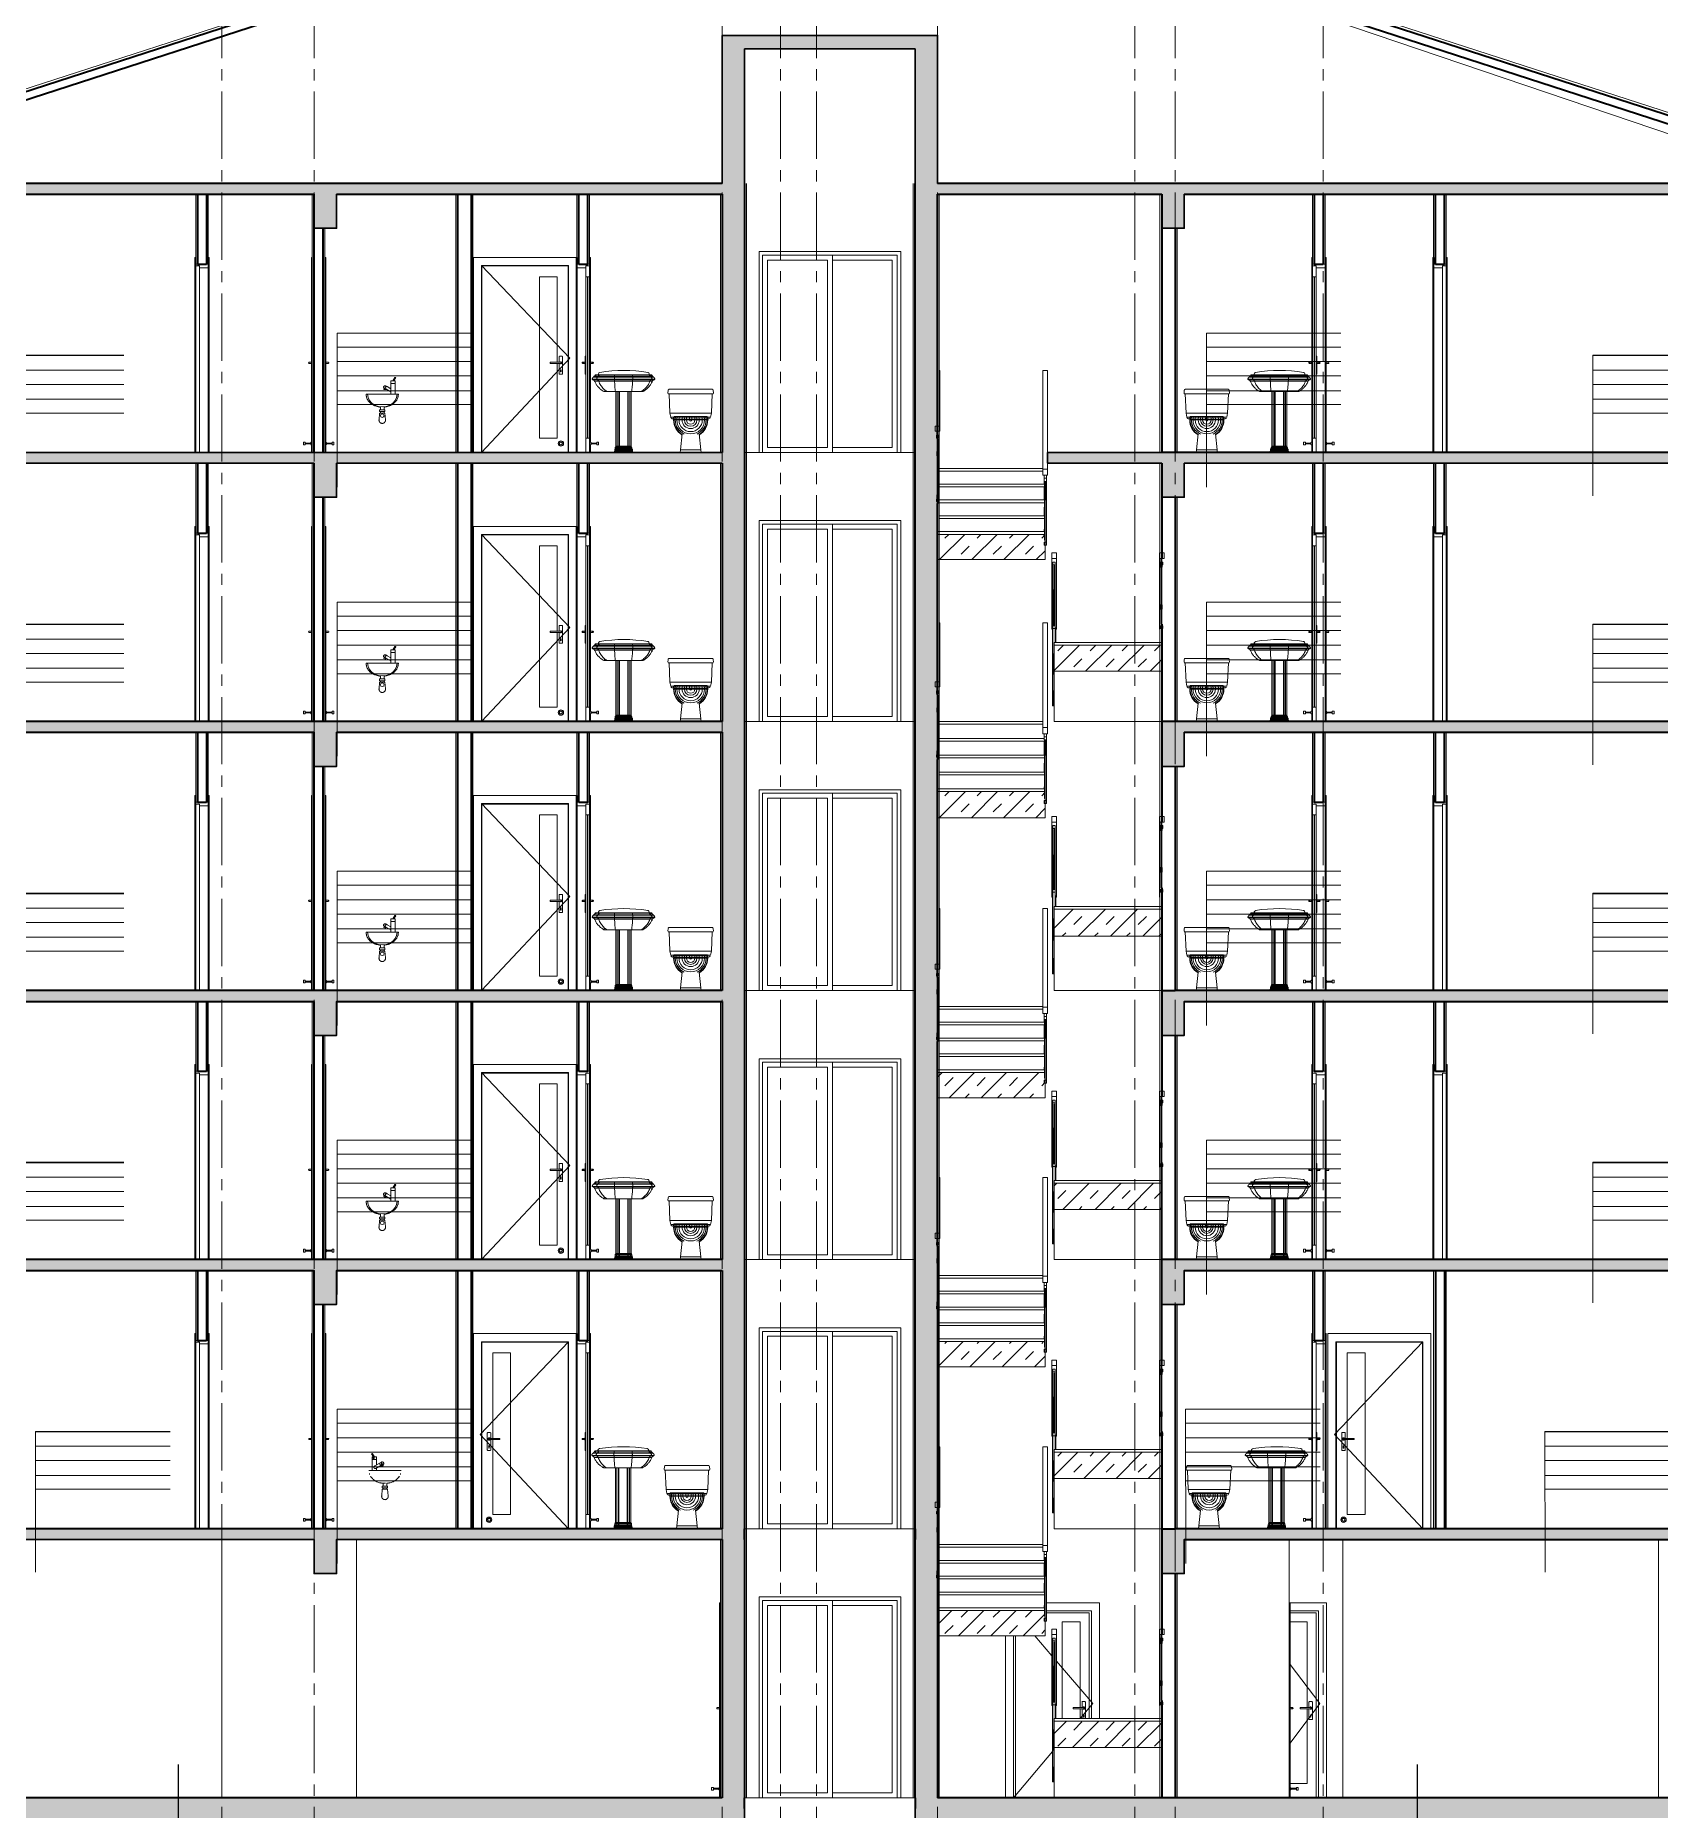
# Model space of a CAD drawing. Header units: millimetres. Extents: x 1373 to 40779, y 1939 to 6439.
# Drawn here: x 23979 to 25788, y 3264 to 5241 of the extents above; entities that cross this region are included whole.
import ezdxf

# ---------------------------------------------------------------- set-up
doc = ezdxf.new("R2010")
doc.units = ezdxf.units.MM
doc.linetypes.add('IMPORT-CENTER2', pattern=[112.5, 75, -12.5, 12.5, -12.5])
for name, color, linetype, lineweight in [('A-AREA-IDEN', 2, 'Continuous', 18), ('A-DETL', 6, 'Continuous', 30), ('A-DETL-GENF', 92, 'Continuous', 18), ('A-DOOR', 31, 'Continuous', 18), ('A-DOOR-FRAM', 31, 'Continuous', 18), ('A-FLOR-FNSH', 192, 'Continuous', 35), ('A-FLOR-HRAL', 11, 'Continuous', 18), ('A-ROOF', 132, 'Continuous', 18), ('A-ROOF-FNSH', 132, 'Continuous', 18), ('A-WALL', 20, 'Continuous', 9), ('A-WALL-FNSH', 113, 'Continuous', 18), ('Cizgi', 7, 'Continuous', 18), ('ESYA', 3, 'Continuous', 25), ('HESAPLAMALAR', 2, 'Continuous', 30), ('P-SANR-FIXT', 6, 'Continuous', 18), ('S-COLS', 52, 'Continuous', 9), ('S-GRID', 252, 'IMPORT-CENTER2', 5), ('S-STRS', 31, 'Continuous', 18), ('YAZI', 2, 'Continuous', 18)]:
    doc.layers.add(name, color=color, linetype=linetype, lineweight=lineweight)
for name, color, linetype in [('duv', 50, 'Continuous'), ('MASSE', 7, 'Continuous'), ('Merdiven', 7, 'Continuous')]:
    doc.layers.add(name, color=color, linetype=linetype)
doc.styles.add('50', font='arial.ttf', dxfattribs={"width": 0.8})
doc.dimstyles.new('NERGİS', dxfattribs={"dimtxt": 15, "dimasz": 10, "dimexe": 20, "dimexo": 150, "dimgap": 0, "dimtad": 1, "dimdec": 0, "dimzin": 1, "dimtxsty": '50', "dimblk": 'ARCHTICK', "dimcen": 0, "dimse1": 1, "dimse2": 1, "dimclrd": 56, "dimclrt": 56, "dimazin": 3, "dimtfac": 1, "dimtdec": 0, "dimtix": 1, "dimtmove": 2, "dimatfit": 2, "dimldrblk": 'DOTSMALL', "dimlwd": 0, "dimlwe": -1, "dimarcsym": 0})

msp = doc.modelspace()

# ---------------------------------------------------------------- blocks, each defined once
blk = doc.blocks.new('Sliding Door - 2 Panel _AUS_ - ASANSÖR-2002816-Schnitt 1')
at = {"layer": 'A-DOOR-FRAM'}
for p, q in [((-959.3, 254), (-1117.3, 254)), ((-1117.3, 254), (-1117.3, 30)), ((-1113.3, 30), (-1113.3, 250)), ((-1113.3, 250), (-963.3, 250)), ((-1107.8, 35.5), (-1107.8, 244.5)), ((-1107.8, 244.5), (-1041, 244.5)), ((-1041, 244.5), (-1041, 35.5)), ((-1035.5, 30), (-1035.5, 250)), ((-1035.5, 244.5), (-968.8, 244.5)), ((-968.8, 244.5), (-968.8, 35.5)), ((-963.3, 250), (-963.3, 30)), ((-959.3, 30), (-959.3, 254)), ((-1117.3, 30), (-1113.3, 30)), ((-1041, 35.5), (-1107.8, 35.5)), ((-968.8, 35.5), (-1035.5, 35.5)), ((-963.3, 30), (-959.3, 30))]:
    blk.add_line(p, q, dxfattribs=at)
blk = doc.blocks.new('_MB_KAPI_CAMLI_B - _m_kapı_100_camlı-1990218-Schnitt 1')
at = {"layer": 'A-DOOR'}
for p, q in [((637.5, 500), (637.5, 501.2)), ((639, 500.7), (637.5, 500.7)), ((637.5, 498.8), (637.5, 500)), ((637.5, 499.3), (639, 499.3)), ((638.2, 409.2), (638.2, 410.8)), ((638.2, 409.2), (638.2, 409.6)), ((644.4, 410.5), (638.6, 410.5)), ((638.6, 410.5), (638.6, 409.5)), ((638.6, 409.5), (644.4, 409.5)), ((646.4, 411.5), (644.4, 411.5)), ((644.4, 411.5), (644.4, 408.5)), ((644.4, 408.5), (646.4, 408.5)), ((646.4, 411.5), (646.4, 408.5))]:
    blk.add_line(p, q, dxfattribs=at)
at = {"layer": 'A-DOOR', "flags": 128}
for points in [[(640, 500.7), (640, 500.7), (639.9, 500.7), (639.9, 500.7), (639.9, 500.7), (639.9, 500.7), (639.9, 500.7), (639.9, 500.7), (639.9, 500.7), (639.9, 500.7), (639.9, 500.7), (639.9, 500.7), (639.8, 500.7), (639.8, 500.7), (639.8, 500.7), (639.8, 500.7), (639.8, 500.7), (639.7, 500.7), (639.7, 500.7), (639.7, 500.7), (639.6, 500.7), (639.6, 500.7), (639.6, 500.7), (639.6, 500.7), (639.5, 500.7), (639.5, 500.7), (639.5, 500.7), (639.4, 500.7), (639.4, 500.7), (639.4, 500.7), (639.3, 500.7), (639.3, 500.7), (639.2, 500.7), (639.2, 500.7), (639.2, 500.7), (639.1, 500.7), (639.1, 500.7), (639, 500.7), (639, 500.7), (639, 500.7), (639, 500.7)], [(639, 499.3), (639, 499.3), (639, 499.3), (639.1, 499.3), (639.1, 499.3), (639.2, 499.3), (639.2, 499.3), (639.2, 499.3), (639.3, 499.3), (639.3, 499.3), (639.3, 499.3), (639.4, 499.3), (639.4, 499.3), (639.4, 499.3), (639.5, 499.3), (639.5, 499.3), (639.5, 499.3), (639.6, 499.3), (639.6, 499.3), (639.6, 499.3), (639.7, 499.3), (639.7, 499.3), (639.7, 499.3), (639.7, 499.3), (639.8, 499.3), (639.8, 499.3), (639.8, 499.3), (639.8, 499.3), (639.9, 499.3), (639.9, 499.3), (639.9, 499.3), (639.9, 499.3), (639.9, 499.3), (639.9, 499.3), (639.9, 499.3), (639.9, 499.3), (639.9, 499.3), (639.9, 499.3), (640, 499.3), (640, 499.3)], [(637.3, 411.7), (637.4, 411.7), (637.5, 411.7), (637.5, 411.6), (637.6, 411.6), (637.7, 411.5), (637.7, 411.5), (637.8, 411.4), (637.8, 411.3), (637.9, 411.3), (637.9, 411.2), (638, 411.2), (638, 411.1), (638.1, 411), (638.1, 411), (638.1, 410.9), (638.2, 410.8), (638.2, 410.8)], [(638.2, 409.2), (638.1, 409.1), (638.1, 409.1), (638.1, 409), (638, 408.9), (638, 408.8), (637.9, 408.8), (637.9, 408.7), (637.8, 408.7), (637.8, 408.6), (637.7, 408.5), (637.7, 408.5), (637.6, 408.4), (637.5, 408.4), (637.5, 408.3), (637.4, 408.3), (637.3, 408.3)], [(638.2, 410.8), (638.2, 410.8), (638.2, 410.8), (638.2, 410.8), (638.2, 410.7), (638.2, 410.7), (638.2, 410.7), (638.3, 410.7), (638.3, 410.7), (638.3, 410.7), (638.3, 410.6), (638.3, 410.6), (638.3, 410.6), (638.3, 410.6), (638.4, 410.6), (638.4, 410.6), (638.4, 410.6), (638.4, 410.6), (638.4, 410.5), (638.5, 410.5), (638.5, 410.5), (638.5, 410.5), (638.5, 410.5), (638.5, 410.5), (638.6, 410.5), (638.6, 410.5), (638.6, 410.5), (638.6, 410.5)], [(638.6, 409.5), (638.6, 409.5), (638.6, 409.5), (638.5, 409.5), (638.5, 409.5), (638.5, 409.5), (638.5, 409.5), (638.5, 409.5), (638.4, 409.5), (638.4, 409.4), (638.4, 409.4), (638.4, 409.4), (638.4, 409.4), (638.4, 409.4), (638.3, 409.4), (638.3, 409.4), (638.3, 409.4), (638.3, 409.3), (638.3, 409.3), (638.3, 409.3), (638.2, 409.3), (638.2, 409.3), (638.2, 409.3), (638.2, 409.3), (638.2, 409.2), (638.2, 409.2), (638.2, 409.2), (638.2, 409.2)]]:
    blk.add_lwpolyline(points, dxfattribs=at)
at = {"layer": 'A-DOOR'}
for start, end in [(60, 105), (255, 300), (0, 30), (330, 0)]:
    blk.add_arc((640, 500), 0.7, start, end, dxfattribs=at)
blk = doc.blocks.new('_MB_KAPI_CAMLI_B - _m_kapı_100_camlı-2073306-Schnitt 1')
at = {"layer": 'A-DOOR'}
for p, q in [((-493.7, 500.7), (-495.2, 500.7)), ((-495.2, 499.3), (-493.7, 499.3)), ((-493.7, 501.2), (-493.7, 500)), ((-493.7, 500), (-493.7, 498.8)), ((-500.6, 411.5), (-502.6, 411.5)), ((-502.6, 408.5), (-502.6, 411.5)), ((-502.6, 408.5), (-500.6, 408.5)), ((-500.6, 408.5), (-500.6, 411.5)), ((-494.9, 410.5), (-500.6, 410.5)), ((-500.6, 409.5), (-494.9, 409.5)), ((-494.9, 409.5), (-494.9, 410.5)), ((-494.5, 410.8), (-494.5, 409.2)), ((-494.5, 409.6), (-494.5, 409.2))]:
    blk.add_line(p, q, dxfattribs=at)
at = {"layer": 'A-DOOR', "flags": 128}
for points in [[(-495.2, 500.7), (-495.3, 500.7), (-495.3, 500.7), (-495.4, 500.7), (-495.4, 500.7), (-495.4, 500.7), (-495.5, 500.7), (-495.5, 500.7), (-495.6, 500.7), (-495.6, 500.7), (-495.6, 500.7), (-495.7, 500.7), (-495.7, 500.7), (-495.7, 500.7), (-495.8, 500.7), (-495.8, 500.7), (-495.8, 500.7), (-495.9, 500.7), (-495.9, 500.7), (-495.9, 500.7), (-496, 500.7), (-496, 500.7), (-496, 500.7), (-496, 500.7), (-496.1, 500.7), (-496.1, 500.7), (-496.1, 500.7), (-496.1, 500.7), (-496.1, 500.7), (-496.2, 500.7), (-496.2, 500.7), (-496.2, 500.7), (-496.2, 500.7), (-496.2, 500.7), (-496.2, 500.7), (-496.2, 500.7), (-496.2, 500.7), (-496.2, 500.7), (-496.2, 500.7), (-496.2, 500.7)], [(-496.2, 499.3), (-496.2, 499.3), (-496.2, 499.3), (-496.2, 499.3), (-496.2, 499.3), (-496.2, 499.3), (-496.2, 499.3), (-496.2, 499.3), (-496.2, 499.3), (-496.2, 499.3), (-496.2, 499.3), (-496.2, 499.3), (-496.1, 499.3), (-496.1, 499.3), (-496.1, 499.3), (-496.1, 499.3), (-496.1, 499.3), (-496, 499.3), (-496, 499.3), (-496, 499.3), (-495.9, 499.3), (-495.9, 499.3), (-495.9, 499.3), (-495.9, 499.3), (-495.8, 499.3), (-495.8, 499.3), (-495.8, 499.3), (-495.7, 499.3), (-495.7, 499.3), (-495.6, 499.3), (-495.6, 499.3), (-495.6, 499.3), (-495.5, 499.3), (-495.5, 499.3), (-495.5, 499.3), (-495.4, 499.3), (-495.4, 499.3), (-495.3, 499.3), (-495.3, 499.3), (-495.3, 499.3), (-495.2, 499.3)], [(-494.9, 410.5), (-494.9, 410.5), (-494.9, 410.5), (-494.8, 410.5), (-494.8, 410.5), (-494.8, 410.5), (-494.8, 410.5), (-494.8, 410.5), (-494.7, 410.5), (-494.7, 410.6), (-494.7, 410.6), (-494.7, 410.6), (-494.7, 410.6), (-494.6, 410.6), (-494.6, 410.6), (-494.6, 410.6), (-494.6, 410.6), (-494.6, 410.7), (-494.6, 410.7), (-494.6, 410.7), (-494.5, 410.7), (-494.5, 410.7), (-494.5, 410.7), (-494.5, 410.7), (-494.5, 410.8), (-494.5, 410.8), (-494.5, 410.8), (-494.5, 410.8)], [(-494.5, 409.2), (-494.5, 409.2), (-494.5, 409.2), (-494.5, 409.2), (-494.5, 409.3), (-494.5, 409.3), (-494.5, 409.3), (-494.6, 409.3), (-494.6, 409.3), (-494.6, 409.3), (-494.6, 409.4), (-494.6, 409.4), (-494.6, 409.4), (-494.6, 409.4), (-494.7, 409.4), (-494.7, 409.4), (-494.7, 409.4), (-494.7, 409.4), (-494.7, 409.5), (-494.8, 409.5), (-494.8, 409.5), (-494.8, 409.5), (-494.8, 409.5), (-494.8, 409.5), (-494.9, 409.5), (-494.9, 409.5), (-494.9, 409.5), (-494.9, 409.5)], [(-494.5, 410.8), (-494.4, 410.9), (-494.4, 410.9), (-494.4, 411), (-494.3, 411.1), (-494.3, 411.2), (-494.2, 411.2), (-494.2, 411.3), (-494.1, 411.3), (-494.1, 411.4), (-494, 411.5), (-494, 411.5), (-493.9, 411.6), (-493.8, 411.6), (-493.8, 411.7), (-493.7, 411.7), (-493.6, 411.7)], [(-493.6, 408.3), (-493.7, 408.3), (-493.8, 408.3), (-493.8, 408.4), (-493.9, 408.4), (-494, 408.5), (-494, 408.5), (-494.1, 408.6), (-494.1, 408.7), (-494.2, 408.7), (-494.2, 408.8), (-494.3, 408.8), (-494.3, 408.9), (-494.4, 409), (-494.4, 409), (-494.4, 409.1), (-494.5, 409.2), (-494.5, 409.2)]]:
    blk.add_lwpolyline(points, dxfattribs=at)
at = {"layer": 'A-DOOR'}
for start, end in [(150, 180), (180, 210), (75, 120), (240, 285)]:
    blk.add_arc((-496.2, 500), 0.7, start, end, dxfattribs=at)
blk = doc.blocks.new('_MB_KAPI_CAMLI_B - _m_kapı_100_camlı-V2-Schnitt 1')
at = {"layer": 'A-DOOR'}
for p, q in [((-205.6, 505), (-304.1, 608.5)), ((-207.6, 608), (-303.6, 608)), ((-303.6, 400), (-303.6, 608)), ((-239.6, 596), (-239.6, 416)), ((-239.6, 596), (-219.6, 596)), ((-219.6, 500.7), (-219.6, 596)), ((-207.6, 608), (-207.6, 400)), ((-205.6, 505), (-304.1, 400)), ((-216.6, 500.7), (-227.6, 500.7)), ((-227.6, 500.7), (-227.6, 500)), ((-227.6, 500), (-227.6, 499.3)), ((-227.6, 499.3), (-216.6, 499.3)), ((-219.6, 416), (-219.6, 499.3)), ((-217.6, 506.5), (-217.6, 500.7)), ((-217.6, 499.3), (-217.6, 487.9)), ((-214.3, 507.2), (-217, 507.2)), ((-213.6, 487.9), (-213.6, 506.5)), ((-217, 487.2), (-214.3, 487.2)), ((-215.9, 489.8), (-215.9, 491.4)), ((-215.4, 489.8), (-215.9, 489.8)), ((-215.4, 491.4), (-215.4, 489.8)), ((-239.6, 416), (-219.6, 416))]:
    blk.add_line(p, q, dxfattribs=at)
at = {"layer": 'A-DOOR', "flags": 128}
for points in [[(-215.6, 500.7), (-215.6, 500.7), (-215.7, 500.7), (-215.7, 500.7), (-215.7, 500.7), (-215.7, 500.7), (-215.7, 500.7), (-215.7, 500.7), (-215.7, 500.7), (-215.7, 500.7), (-215.7, 500.7), (-215.7, 500.7), (-215.8, 500.7), (-215.8, 500.7), (-215.8, 500.7), (-215.8, 500.7), (-215.8, 500.7), (-215.9, 500.7), (-215.9, 500.7), (-215.9, 500.7), (-216, 500.7), (-216, 500.7), (-216, 500.7), (-216, 500.7), (-216.1, 500.7), (-216.1, 500.7), (-216.1, 500.7), (-216.2, 500.7), (-216.2, 500.7), (-216.2, 500.7), (-216.3, 500.7), (-216.3, 500.7), (-216.4, 500.7), (-216.4, 500.7), (-216.4, 500.7), (-216.5, 500.7), (-216.5, 500.7), (-216.6, 500.7), (-216.6, 500.7), (-216.6, 500.7), (-216.6, 500.7)], [(-216.6, 499.3), (-216.6, 499.3), (-216.6, 499.3), (-216.5, 499.3), (-216.5, 499.3), (-216.4, 499.3), (-216.4, 499.3), (-216.4, 499.3), (-216.3, 499.3), (-216.3, 499.3), (-216.3, 499.3), (-216.2, 499.3), (-216.2, 499.3), (-216.2, 499.3), (-216.1, 499.3), (-216.1, 499.3), (-216.1, 499.3), (-216, 499.3), (-216, 499.3), (-216, 499.3), (-215.9, 499.3), (-215.9, 499.3), (-215.9, 499.3), (-215.9, 499.3), (-215.8, 499.3), (-215.8, 499.3), (-215.8, 499.3), (-215.8, 499.3), (-215.7, 499.3), (-215.7, 499.3), (-215.7, 499.3), (-215.7, 499.3), (-215.7, 499.3), (-215.7, 499.3), (-215.7, 499.3), (-215.7, 499.3), (-215.7, 499.3), (-215.7, 499.3), (-215.6, 499.3), (-215.6, 499.3)]]:
    blk.add_lwpolyline(points, dxfattribs=at)
at = {"layer": 'A-DOOR'}
for centre, radius, start, end in [((-217, 506.5), 0.668, 90, 180), ((-215.6, 500), 1.22, 0, 146.1363), ((-215.6, 500), 1.22, 213.8668, 0), ((-215.6, 500), 0.7, 60, 105), ((-215.6, 500), 0.7, 255, 300), ((-215.6, 500), 0.7, 0, 30), ((-215.6, 500), 0.7, 330, 0), ((-214.3, 506.5), 0.668, 0, 90), ((-217, 487.9), 0.668, 180, 270), ((-215.6, 491.8), 0.5, 300, 240), ((-214.3, 487.9), 0.668, 270, 0), ((-215.6, 410), 3, 90, 270), ((-215.6, 410), 1.98, 180, 270), ((-215.6, 410), 1.98, 120.302, 150.8747), ((-215.6, 410), 1.5, 90, 270), ((-215.6, 410), 1.98, 90, 105.0438), ((-215.6, 410), 3, 270, 90), ((-215.6, 410), 1.98, 0, 90), ((-215.6, 410), 1.5, 270, 90), ((-215.6, 410), 1.98, 270, 285.0438), ((-215.6, 410), 1.98, 300.302, 330.8747)]:
    blk.add_arc(centre, radius, start, end, dxfattribs=at)
at = {"layer": 'A-DOOR-FRAM'}
for p, q in [((-198.6, 617.5), (-313.1, 617.5)), ((-313.1, 617.5), (-313.1, 400)), ((-304.1, 608.5), (-207.1, 608.5)), ((-304.1, 400), (-304.1, 608.5)), ((-303.6, 400), (-303.6, 608)), ((-303.6, 608), (-207.6, 608)), ((-207.6, 400), (-207.6, 608)), ((-207.1, 608.5), (-207.1, 400))]:
    blk.add_line(p, q, dxfattribs=at)
blk = doc.blocks.new('_MB_KAPI_CAMLI_B - _m_kapı_80_camlı-2073803-Schnitt 1')
at = {"layer": 'A-DOOR'}
for p, q in [((626.4, 608), (622.4, 608)), ((622.4, 608), (622.4, 596)), ((622.4, 596), (626.4, 596)), ((622.4, 596), (622.4, 416)), ((624.2, 596), (624.2, 416)), ((624.6, 596), (624.2, 596)), ((624.6, 416), (624.6, 596)), ((626.4, 596), (626.4, 608)), ((626.4, 596), (626.4, 416)), ((621.3, 500.7), (619.8, 500.7)), ((619.8, 499.3), (621.3, 499.3)), ((621.6, 501.2), (621.3, 501.2)), ((621.3, 501.2), (621.3, 500)), ((621.3, 500), (621.3, 498.8)), ((621.3, 498.8), (621.6, 498.8)), ((622.4, 507.2), (621.6, 507.2)), ((621.6, 507.2), (621.6, 507.1)), ((621.6, 507.2), (621.6, 506.5)), ((621.6, 487.9), (621.6, 506.5)), ((627.2, 507.2), (626.4, 507.2)), ((627.2, 506.5), (627.2, 507.2)), ((627.2, 507.1), (627.2, 507.2)), ((627.2, 506.5), (627.2, 487.9)), ((627.5, 501.2), (627.2, 501.2)), ((627.2, 498.8), (627.5, 498.8)), ((627.5, 500), (627.5, 501.2)), ((629, 500.7), (627.5, 500.7)), ((627.5, 498.8), (627.5, 500)), ((627.5, 499.3), (629, 499.3)), ((621.6, 487.9), (621.6, 487.2)), ((621.6, 487.3), (621.6, 487.2)), ((621.6, 487.2), (622.4, 487.2)), ((626.4, 487.2), (627.2, 487.2)), ((627.2, 487.2), (627.2, 487.9)), ((627.2, 487.2), (627.2, 487.3)), ((626.4, 416), (622.4, 416)), ((622.4, 416), (622.4, 400)), ((624.2, 416), (624.6, 416)), ((626.4, 400), (626.4, 416)), ((614.4, 411.5), (612.4, 411.5)), ((612.4, 408.5), (612.4, 411.5)), ((612.4, 408.5), (614.4, 408.5)), ((614.4, 408.5), (614.4, 411.5)), ((620.1, 410.5), (614.4, 410.5)), ((614.4, 409.5), (620.1, 409.5)), ((620.1, 409.5), (620.1, 410.5)), ((620.5, 410.8), (620.5, 409.2)), ((622.4, 413), (622.1, 413)), ((622.1, 407), (622.1, 413)), ((622.1, 407), (622.4, 407)), ((622.4, 400), (626.4, 400))]:
    blk.add_line(p, q, dxfattribs=at)
at = {"layer": 'A-DOOR', "flags": 128}
for points in [[(618.1, 500.1), (618.1, 500.1), (618.1, 500.1), (618.1, 500.2), (618.1, 500.2), (618.1, 500.2), (618.1, 500.2), (618.1, 500.3), (618.1, 500.3), (618.1, 500.3), (618.1, 500.3), (618.2, 500.4), (618.2, 500.4), (618.2, 500.4), (618.2, 500.4)], [(618.5, 499.3), (618.5, 499.4), (618.5, 499.4), (618.4, 499.4), (618.4, 499.4), (618.4, 499.4), (618.4, 499.4), (618.3, 499.4), (618.3, 499.5), (618.3, 499.5), (618.3, 499.5), (618.2, 499.5), (618.2, 499.5), (618.2, 499.6), (618.2, 499.6)], [(618.6, 500.7), (618.6, 500.7), (618.6, 500.7), (618.7, 500.7), (618.7, 500.7), (618.7, 500.7), (618.7, 500.7), (618.8, 500.7)], [(618.8, 499.3), (618.7, 499.3), (618.7, 499.3), (618.7, 499.3), (618.6, 499.3), (618.6, 499.3), (618.6, 499.3)], [(618.8, 500.7), (618.8, 500.7), (618.8, 500.7), (618.8, 500.7), (618.8, 500.7), (618.8, 500.7), (618.8, 500.7), (618.8, 500.7), (618.8, 500.7), (618.8, 500.7), (618.8, 500.7), (618.8, 500.7), (618.9, 500.7), (618.9, 500.7), (618.9, 500.7), (618.9, 500.7), (618.9, 500.7), (619, 500.7), (619, 500.7), (619, 500.7), (619.1, 500.7), (619.1, 500.7), (619.1, 500.7), (619.1, 500.7), (619.2, 500.7), (619.2, 500.7), (619.2, 500.7), (619.3, 500.7), (619.3, 500.7), (619.4, 500.7), (619.4, 500.7), (619.4, 500.7), (619.5, 500.7), (619.5, 500.7), (619.5, 500.7), (619.6, 500.7), (619.6, 500.7), (619.7, 500.7), (619.7, 500.7), (619.7, 500.7), (619.8, 500.7)], [(619.8, 499.3), (619.7, 499.3), (619.7, 499.3), (619.6, 499.3), (619.6, 499.3), (619.6, 499.3), (619.5, 499.3), (619.5, 499.3), (619.4, 499.3), (619.4, 499.3), (619.4, 499.3), (619.3, 499.3), (619.3, 499.3), (619.3, 499.3), (619.2, 499.3), (619.2, 499.3), (619.2, 499.3), (619.1, 499.3), (619.1, 499.3), (619.1, 499.3), (619, 499.3), (619, 499.3), (619, 499.3), (619, 499.3), (618.9, 499.3), (618.9, 499.3), (618.9, 499.3), (618.9, 499.3), (618.9, 499.3), (618.8, 499.3), (618.8, 499.3), (618.8, 499.3), (618.8, 499.3), (618.8, 499.3), (618.8, 499.3), (618.8, 499.3), (618.8, 499.3), (618.8, 499.3), (618.8, 499.3), (618.8, 499.3)], [(629, 500.7), (629, 500.7), (629, 500.7), (629.1, 500.7), (629.1, 500.7), (629.2, 500.7), (629.2, 500.7), (629.2, 500.7), (629.3, 500.7), (629.3, 500.7), (629.3, 500.7), (629.4, 500.7), (629.4, 500.7), (629.4, 500.7), (629.5, 500.7), (629.5, 500.7), (629.5, 500.7), (629.6, 500.7), (629.6, 500.7), (629.6, 500.7), (629.7, 500.7), (629.7, 500.7), (629.7, 500.7), (629.7, 500.7), (629.8, 500.7), (629.8, 500.7), (629.8, 500.7), (629.8, 500.7), (629.9, 500.7), (629.9, 500.7), (629.9, 500.7), (629.9, 500.7), (629.9, 500.7), (629.9, 500.7), (629.9, 500.7), (629.9, 500.7), (629.9, 500.7), (629.9, 500.7), (630, 500.7), (630, 500.7)], [(630, 499.3), (630, 499.3), (629.9, 499.3), (629.9, 499.3), (629.9, 499.3), (629.9, 499.3), (629.9, 499.3), (629.9, 499.3), (629.9, 499.3), (629.9, 499.3), (629.9, 499.3), (629.9, 499.3), (629.8, 499.3), (629.8, 499.3), (629.8, 499.3), (629.8, 499.3), (629.8, 499.3), (629.7, 499.3), (629.7, 499.3), (629.7, 499.3), (629.6, 499.3), (629.6, 499.3), (629.6, 499.3), (629.6, 499.3), (629.5, 499.3), (629.5, 499.3), (629.5, 499.3), (629.4, 499.3), (629.4, 499.3), (629.4, 499.3), (629.3, 499.3), (629.3, 499.3), (629.2, 499.3), (629.2, 499.3), (629.2, 499.3), (629.1, 499.3), (629.1, 499.3), (629, 499.3), (629, 499.3), (629, 499.3), (629, 499.3)], [(630, 500.7), (630, 500.7), (630, 500.7), (630, 500.7), (630.1, 500.7), (630.1, 500.7), (630.1, 500.7)], [(630.1, 499.3), (630.1, 499.3), (630.1, 499.3), (630, 499.3), (630, 499.3), (630, 499.3), (630, 499.3), (630, 499.3)], [(630.5, 499.6), (630.5, 499.6), (630.5, 499.5), (630.5, 499.5), (630.4, 499.5), (630.4, 499.5), (630.4, 499.5), (630.4, 499.4), (630.4, 499.4), (630.3, 499.4), (630.3, 499.4), (630.3, 499.4), (630.3, 499.4), (630.2, 499.4), (630.2, 499.3)], [(630.5, 500.4), (630.5, 500.4), (630.5, 500.4), (630.5, 500.4), (630.6, 500.4), (630.6, 500.3), (630.6, 500.3), (630.6, 500.3), (630.6, 500.3), (630.6, 500.2), (630.6, 500.2), (630.6, 500.2), (630.6, 500.1), (630.6, 500.1), (630.6, 500.1), (630.6, 500.1)], [(620.1, 410.5), (620.1, 410.5), (620.1, 410.5), (620.2, 410.5), (620.2, 410.5), (620.2, 410.5), (620.2, 410.5), (620.2, 410.5), (620.3, 410.5), (620.3, 410.6), (620.3, 410.6), (620.3, 410.6), (620.3, 410.6), (620.4, 410.6), (620.4, 410.6), (620.4, 410.6), (620.4, 410.6), (620.4, 410.7), (620.4, 410.7), (620.4, 410.7), (620.5, 410.7), (620.5, 410.7), (620.5, 410.7), (620.5, 410.7), (620.5, 410.8), (620.5, 410.8), (620.5, 410.8), (620.5, 410.8)], [(620.5, 409.2), (620.5, 409.2), (620.5, 409.2), (620.5, 409.2), (620.5, 409.3), (620.5, 409.3), (620.5, 409.3), (620.4, 409.3), (620.4, 409.3), (620.4, 409.3), (620.4, 409.4), (620.4, 409.4), (620.4, 409.4), (620.4, 409.4), (620.3, 409.4), (620.3, 409.4), (620.3, 409.4), (620.3, 409.4), (620.3, 409.5), (620.2, 409.5), (620.2, 409.5), (620.2, 409.5), (620.2, 409.5), (620.2, 409.5), (620.1, 409.5), (620.1, 409.5), (620.1, 409.5), (620.1, 409.5)], [(620.5, 410.8), (620.6, 410.9), (620.6, 410.9), (620.6, 411), (620.7, 411.1), (620.7, 411.2), (620.8, 411.2), (620.8, 411.3), (620.9, 411.3), (620.9, 411.4), (621, 411.5), (621, 411.5), (621.1, 411.6), (621.2, 411.6), (621.2, 411.7), (621.3, 411.7), (621.4, 411.7), (621.4, 411.8), (621.5, 411.8), (621.6, 411.8), (621.7, 411.9), (621.7, 411.9), (621.8, 411.9), (621.9, 411.9), (622, 412), (622, 412), (622.1, 412)], [(622.1, 408), (622, 408), (621.9, 408.1), (621.8, 408.1), (621.7, 408.1), (621.7, 408.1), (621.6, 408.2), (621.5, 408.2), (621.4, 408.2), (621.4, 408.3), (621.3, 408.3), (621.2, 408.3), (621.2, 408.4), (621.1, 408.4), (621, 408.5), (621, 408.5), (620.9, 408.6), (620.9, 408.7), (620.8, 408.7), (620.8, 408.8), (620.7, 408.8), (620.7, 408.9), (620.6, 409), (620.6, 409), (620.6, 409.1), (620.5, 409.2), (620.5, 409.2)]]:
    blk.add_lwpolyline(points, dxfattribs=at)
at = {"layer": 'A-DOOR'}
for centre, start, end in [((618.8, 500), 0, 180), ((618.8, 500), 180, 0), ((630, 500), 0, 180), ((630, 500), 180, 0)]:
    blk.add_arc(centre, 0.7, start, end, dxfattribs=at)
at = {"layer": 'A-DOOR-FRAM'}
for p, q in [((621.4, 617.5), (621.4, 608.5)), ((622.4, 617.5), (621.4, 617.5)), ((622.4, 608.5), (622.4, 617.5)), ((637.4, 617.5), (636.4, 617.5)), ((636.4, 617.5), (636.4, 608.5)), ((637.4, 608.5), (637.4, 617.5)), ((621.4, 608.5), (622.4, 608.5)), ((621.4, 501.1), (621.4, 608.5)), ((636.4, 610), (622.4, 610)), ((622.4, 610), (622.4, 608)), ((622.4, 608), (626.4, 608)), ((626.4, 608), (626.4, 606)), ((626.4, 606), (636.4, 606)), ((636.4, 606), (636.4, 610)), ((636.4, 608.5), (637.4, 608.5)), ((636.4, 606), (636.4, 400)), ((637.4, 608.5), (637.4, 400)), ((621.4, 411.6), (621.4, 498.9)), ((621.4, 400), (621.4, 408.4))]:
    blk.add_line(p, q, dxfattribs=at)
blk = doc.blocks.new('_MB_KAPI_CAMLI_B - _m_kapı_80_camlı-2074372-Schnitt 1')
at = {"layer": 'A-DOOR'}
for p, q in [((-187.6, 608), (-187.6, 596)), ((-183.6, 608), (-187.6, 608)), ((-187.6, 596), (-183.6, 596)), ((-187.6, 416), (-187.6, 596)), ((-185.4, 596), (-185.8, 596)), ((-185.8, 596), (-185.8, 416)), ((-185.4, 416), (-185.4, 596)), ((-183.6, 596), (-183.6, 608)), ((-183.6, 416), (-183.6, 596)), ((-188.7, 500.7), (-190.2, 500.7)), ((-190.2, 499.3), (-188.7, 499.3)), ((-188.4, 501.2), (-188.7, 501.2)), ((-188.7, 501.2), (-188.7, 500)), ((-188.7, 500), (-188.7, 498.8)), ((-188.7, 498.8), (-188.4, 498.8)), ((-187.6, 507.2), (-188.4, 507.2)), ((-188.4, 507.2), (-188.4, 507.1)), ((-188.4, 507.2), (-188.4, 506.5)), ((-188.4, 487.9), (-188.4, 506.5)), ((-182.8, 507.2), (-183.6, 507.2)), ((-182.8, 506.5), (-182.8, 507.2)), ((-182.8, 507.1), (-182.8, 507.2)), ((-182.8, 506.5), (-182.8, 487.9)), ((-182.5, 501.2), (-182.8, 501.2)), ((-182.8, 498.8), (-182.5, 498.8)), ((-182.5, 500), (-182.5, 501.2)), ((-181, 500.7), (-182.5, 500.7)), ((-182.5, 498.8), (-182.5, 500)), ((-182.5, 499.3), (-181, 499.3)), ((-188.4, 487.9), (-188.4, 487.2)), ((-188.4, 487.3), (-188.4, 487.2)), ((-188.4, 487.2), (-187.6, 487.2)), ((-183.6, 487.2), (-182.8, 487.2)), ((-182.8, 487.2), (-182.8, 487.9)), ((-182.8, 487.2), (-182.8, 487.3)), ((-187.6, 416), (-187.6, 400)), ((-183.6, 416), (-187.6, 416)), ((-185.8, 416), (-185.4, 416)), ((-183.6, 400), (-183.6, 416)), ((-187.6, 400), (-183.6, 400)), ((-183.3, 413), (-183.6, 413)), ((-183.6, 407), (-183.3, 407)), ((-183.3, 413), (-183.3, 407)), ((-181.8, 409.2), (-181.8, 410.8)), ((-175.6, 410.5), (-181.4, 410.5)), ((-181.4, 410.5), (-181.4, 409.5)), ((-181.4, 409.5), (-175.6, 409.5)), ((-173.6, 411.5), (-175.6, 411.5)), ((-175.6, 411.5), (-175.6, 408.5)), ((-175.6, 408.5), (-173.6, 408.5)), ((-173.6, 411.5), (-173.6, 408.5))]:
    blk.add_line(p, q, dxfattribs=at)
at = {"layer": 'A-DOOR', "flags": 128}
for points in [[(-191.9, 500), (-191.9, 500.1), (-191.9, 500.1), (-191.9, 500.1), (-191.9, 500.1), (-191.9, 500.2), (-191.9, 500.2), (-191.9, 500.2), (-191.9, 500.2), (-191.9, 500.3), (-191.9, 500.3), (-191.9, 500.3), (-191.9, 500.3), (-191.8, 500.4), (-191.8, 500.4), (-191.8, 500.4), (-191.8, 500.4), (-191.8, 500.5), (-191.8, 500.5), (-191.7, 500.5), (-191.7, 500.5), (-191.7, 500.5), (-191.7, 500.6), (-191.7, 500.6), (-191.6, 500.6)], [(-191.6, 499.4), (-191.7, 499.4), (-191.7, 499.5), (-191.7, 499.5), (-191.7, 499.5), (-191.8, 499.5), (-191.8, 499.5), (-191.8, 499.6), (-191.8, 499.6), (-191.8, 499.6), (-191.8, 499.6), (-191.9, 499.6), (-191.9, 499.7), (-191.9, 499.7), (-191.9, 499.7), (-191.9, 499.7), (-191.9, 499.8), (-191.9, 499.8), (-191.9, 499.8), (-191.9, 499.9), (-191.9, 499.9), (-191.9, 499.9), (-191.9, 499.9), (-191.9, 500)], [(-191.6, 500.6), (-191.6, 500.6), (-191.5, 500.6), (-191.5, 500.7), (-191.5, 500.7), (-191.4, 500.7), (-191.4, 500.7), (-191.4, 500.7), (-191.4, 500.7), (-191.3, 500.7), (-191.3, 500.7), (-191.3, 500.7), (-191.3, 500.7), (-191.2, 500.7)], [(-191.2, 499.3), (-191.3, 499.3), (-191.3, 499.3), (-191.3, 499.3), (-191.4, 499.3), (-191.4, 499.3), (-191.4, 499.3), (-191.4, 499.3), (-191.5, 499.3), (-191.5, 499.3), (-191.5, 499.4), (-191.5, 499.4), (-191.6, 499.4), (-191.6, 499.4)], [(-191.2, 500.7), (-191.2, 500.7), (-191.2, 500.7), (-191.2, 500.7), (-191.2, 500.7), (-191.2, 500.7), (-191.2, 500.7), (-191.2, 500.7), (-191.2, 500.7), (-191.2, 500.7), (-191.2, 500.7), (-191.2, 500.7), (-191.1, 500.7), (-191.1, 500.7), (-191.1, 500.7), (-191.1, 500.7), (-191.1, 500.7), (-191, 500.7), (-191, 500.7), (-191, 500.7), (-190.9, 500.7), (-190.9, 500.7), (-190.9, 500.7), (-190.9, 500.7), (-190.8, 500.7), (-190.8, 500.7), (-190.8, 500.7), (-190.7, 500.7), (-190.7, 500.7), (-190.6, 500.7), (-190.6, 500.7), (-190.6, 500.7), (-190.5, 500.7), (-190.5, 500.7), (-190.5, 500.7), (-190.4, 500.7), (-190.4, 500.7), (-190.3, 500.7), (-190.3, 500.7), (-190.3, 500.7), (-190.2, 500.7)], [(-190.2, 499.3), (-190.3, 499.3), (-190.3, 499.3), (-190.4, 499.3), (-190.4, 499.3), (-190.4, 499.3), (-190.5, 499.3), (-190.5, 499.3), (-190.6, 499.3), (-190.6, 499.3), (-190.6, 499.3), (-190.7, 499.3), (-190.7, 499.3), (-190.7, 499.3), (-190.8, 499.3), (-190.8, 499.3), (-190.8, 499.3), (-190.9, 499.3), (-190.9, 499.3), (-190.9, 499.3), (-191, 499.3), (-191, 499.3), (-191, 499.3), (-191, 499.3), (-191.1, 499.3), (-191.1, 499.3), (-191.1, 499.3), (-191.1, 499.3), (-191.1, 499.3), (-191.2, 499.3), (-191.2, 499.3), (-191.2, 499.3), (-191.2, 499.3), (-191.2, 499.3), (-191.2, 499.3), (-191.2, 499.3), (-191.2, 499.3), (-191.2, 499.3), (-191.2, 499.3), (-191.2, 499.3)], [(-181, 500.7), (-181, 500.7), (-181, 500.7), (-180.9, 500.7), (-180.9, 500.7), (-180.8, 500.7), (-180.8, 500.7), (-180.8, 500.7), (-180.7, 500.7), (-180.7, 500.7), (-180.7, 500.7), (-180.6, 500.7), (-180.6, 500.7), (-180.6, 500.7), (-180.5, 500.7), (-180.5, 500.7), (-180.5, 500.7), (-180.4, 500.7), (-180.4, 500.7), (-180.4, 500.7), (-180.3, 500.7), (-180.3, 500.7), (-180.3, 500.7), (-180.3, 500.7), (-180.2, 500.7), (-180.2, 500.7), (-180.2, 500.7), (-180.2, 500.7), (-180.1, 500.7), (-180.1, 500.7), (-180.1, 500.7), (-180.1, 500.7), (-180.1, 500.7), (-180.1, 500.7), (-180.1, 500.7), (-180.1, 500.7), (-180.1, 500.7), (-180.1, 500.7), (-180, 500.7), (-180, 500.7)], [(-180, 499.3), (-180, 499.3), (-180.1, 499.3), (-180.1, 499.3), (-180.1, 499.3), (-180.1, 499.3), (-180.1, 499.3), (-180.1, 499.3), (-180.1, 499.3), (-180.1, 499.3), (-180.1, 499.3), (-180.1, 499.3), (-180.2, 499.3), (-180.2, 499.3), (-180.2, 499.3), (-180.2, 499.3), (-180.2, 499.3), (-180.3, 499.3), (-180.3, 499.3), (-180.3, 499.3), (-180.4, 499.3), (-180.4, 499.3), (-180.4, 499.3), (-180.4, 499.3), (-180.5, 499.3), (-180.5, 499.3), (-180.5, 499.3), (-180.6, 499.3), (-180.6, 499.3), (-180.6, 499.3), (-180.7, 499.3), (-180.7, 499.3), (-180.8, 499.3), (-180.8, 499.3), (-180.8, 499.3), (-180.9, 499.3), (-180.9, 499.3), (-181, 499.3), (-181, 499.3), (-181, 499.3), (-181, 499.3)], [(-180, 500.7), (-180, 500.7), (-180, 500.7), (-180, 500.7), (-179.9, 500.7), (-179.9, 500.7), (-179.9, 500.7), (-179.9, 500.7), (-179.8, 500.7), (-179.8, 500.7), (-179.8, 500.6), (-179.8, 500.6), (-179.7, 500.6), (-179.7, 500.6)], [(-179.7, 499.4), (-179.7, 499.4), (-179.8, 499.4), (-179.8, 499.3), (-179.8, 499.3), (-179.8, 499.3), (-179.9, 499.3), (-179.9, 499.3), (-179.9, 499.3), (-180, 499.3), (-180, 499.3), (-180, 499.3), (-180, 499.3), (-180, 499.3)], [(-179.7, 500.6), (-179.6, 500.6), (-179.6, 500.5), (-179.6, 500.5), (-179.6, 500.5), (-179.5, 500.5), (-179.5, 500.5), (-179.5, 500.4), (-179.5, 500.4), (-179.5, 500.4), (-179.5, 500.4), (-179.4, 500.4), (-179.4, 500.3), (-179.4, 500.3), (-179.4, 500.3), (-179.4, 500.3), (-179.4, 500.2), (-179.4, 500.2), (-179.4, 500.2), (-179.4, 500.1), (-179.4, 500.1), (-179.4, 500.1), (-179.4, 500.1), (-179.3, 500)], [(-179.3, 500), (-179.4, 499.9), (-179.4, 499.9), (-179.4, 499.9), (-179.4, 499.9), (-179.4, 499.8), (-179.4, 499.8), (-179.4, 499.8), (-179.4, 499.8), (-179.4, 499.7), (-179.4, 499.7), (-179.4, 499.7), (-179.4, 499.7), (-179.5, 499.6), (-179.5, 499.6), (-179.5, 499.6), (-179.5, 499.6), (-179.5, 499.5), (-179.5, 499.5), (-179.6, 499.5), (-179.6, 499.5), (-179.6, 499.5), (-179.6, 499.4), (-179.6, 499.4), (-179.7, 499.4)], [(-183.3, 412), (-183.3, 412), (-183.2, 411.9), (-183.1, 411.9), (-183, 411.9), (-183, 411.9), (-182.9, 411.8), (-182.8, 411.8), (-182.7, 411.8), (-182.7, 411.7), (-182.6, 411.7), (-182.5, 411.7), (-182.5, 411.6), (-182.4, 411.6), (-182.3, 411.5), (-182.3, 411.5), (-182.2, 411.4), (-182.2, 411.3), (-182.1, 411.3), (-182.1, 411.2), (-182, 411.2), (-182, 411.1), (-181.9, 411), (-181.9, 411), (-181.9, 410.9), (-181.8, 410.8), (-181.8, 410.8)], [(-181.8, 409.2), (-181.9, 409.1), (-181.9, 409.1), (-181.9, 409), (-182, 408.9), (-182, 408.8), (-182.1, 408.8), (-182.1, 408.7), (-182.2, 408.7), (-182.2, 408.6), (-182.3, 408.5), (-182.3, 408.5), (-182.4, 408.4), (-182.5, 408.4), (-182.5, 408.3), (-182.6, 408.3), (-182.7, 408.3), (-182.7, 408.2), (-182.8, 408.2), (-182.9, 408.2), (-183, 408.1), (-183, 408.1), (-183.1, 408.1), (-183.2, 408.1), (-183.3, 408), (-183.3, 408), (-183.3, 408)], [(-181.8, 410.8), (-181.8, 410.8), (-181.8, 410.8), (-181.8, 410.8), (-181.8, 410.7), (-181.8, 410.7), (-181.8, 410.7), (-181.7, 410.7), (-181.7, 410.7), (-181.7, 410.7), (-181.7, 410.6), (-181.7, 410.6), (-181.7, 410.6), (-181.7, 410.6), (-181.6, 410.6), (-181.6, 410.6), (-181.6, 410.6), (-181.6, 410.6), (-181.6, 410.5), (-181.5, 410.5), (-181.5, 410.5), (-181.5, 410.5), (-181.5, 410.5), (-181.5, 410.5), (-181.4, 410.5), (-181.4, 410.5), (-181.4, 410.5), (-181.4, 410.5)], [(-181.4, 409.5), (-181.4, 409.5), (-181.4, 409.5), (-181.5, 409.5), (-181.5, 409.5), (-181.5, 409.5), (-181.5, 409.5), (-181.5, 409.5), (-181.6, 409.5), (-181.6, 409.4), (-181.6, 409.4), (-181.6, 409.4), (-181.6, 409.4), (-181.6, 409.4), (-181.7, 409.4), (-181.7, 409.4), (-181.7, 409.4), (-181.7, 409.3), (-181.7, 409.3), (-181.7, 409.3), (-181.8, 409.3), (-181.8, 409.3), (-181.8, 409.3), (-181.8, 409.3), (-181.8, 409.2), (-181.8, 409.2), (-181.8, 409.2), (-181.8, 409.2)]]:
    blk.add_lwpolyline(points, dxfattribs=at)
at = {"layer": 'A-DOOR'}
for centre, start, end in [((-191.2, 500), 0, 180), ((-191.2, 500), 180, 0), ((-180, 500), 0, 180), ((-180, 500), 180, 0)]:
    blk.add_arc(centre, 0.7, start, end, dxfattribs=at)
at = {"layer": 'A-DOOR-FRAM'}
for p, q in [((-198.6, 617.5), (-198.6, 608.5)), ((-197.6, 617.5), (-198.6, 617.5)), ((-197.6, 608.5), (-197.6, 617.5)), ((-182.6, 617.5), (-183.6, 617.5)), ((-183.6, 617.5), (-183.6, 608.5)), ((-182.6, 608.5), (-182.6, 617.5)), ((-198.6, 608.5), (-197.6, 608.5)), ((-198.6, 400), (-198.6, 608.5)), ((-197.6, 610), (-197.6, 606)), ((-183.6, 610), (-197.6, 610)), ((-197.6, 606), (-187.6, 606)), ((-197.6, 400), (-197.6, 606)), ((-187.6, 606), (-187.6, 608)), ((-187.6, 608), (-183.6, 608)), ((-183.6, 608), (-183.6, 610)), ((-183.6, 608.5), (-182.6, 608.5)), ((-182.6, 608.5), (-182.6, 501.1)), ((-182.6, 498.9), (-182.6, 411.6)), ((-182.6, 408.4), (-182.6, 400))]:
    blk.add_line(p, q, dxfattribs=at)
blk = doc.blocks.new('_MB_KAPI_CAMLI_B - _m_kapı_80_camlı-V3-Schnitt 1')
at = {"layer": 'A-DOOR'}
for p, q in [((-477.5, 500), (-477.5, 501.2)), ((-476, 500.7), (-477.5, 500.7)), ((-477.5, 498.8), (-477.5, 500)), ((-477.5, 499.3), (-476, 499.3)), ((-476.8, 409.2), (-476.8, 410.8)), ((-476.8, 409.2), (-476.8, 409.6)), ((-470.6, 410.5), (-476.4, 410.5)), ((-476.4, 410.5), (-476.4, 409.5)), ((-476.4, 409.5), (-470.6, 409.5)), ((-468.6, 411.5), (-470.6, 411.5)), ((-470.6, 411.5), (-470.6, 408.5)), ((-470.6, 408.5), (-468.6, 408.5)), ((-468.6, 411.5), (-468.6, 408.5))]:
    blk.add_line(p, q, dxfattribs=at)
at = {"layer": 'A-DOOR', "flags": 128}
for points in [[(-475, 500.7), (-475, 500.7), (-475.1, 500.7), (-475.1, 500.7), (-475.1, 500.7), (-475.1, 500.7), (-475.1, 500.7), (-475.1, 500.7), (-475.1, 500.7), (-475.1, 500.7), (-475.1, 500.7), (-475.1, 500.7), (-475.2, 500.7), (-475.2, 500.7), (-475.2, 500.7), (-475.2, 500.7), (-475.2, 500.7), (-475.3, 500.7), (-475.3, 500.7), (-475.3, 500.7), (-475.4, 500.7), (-475.4, 500.7), (-475.4, 500.7), (-475.4, 500.7), (-475.5, 500.7), (-475.5, 500.7), (-475.5, 500.7), (-475.6, 500.7), (-475.6, 500.7), (-475.6, 500.7), (-475.7, 500.7), (-475.7, 500.7), (-475.8, 500.7), (-475.8, 500.7), (-475.8, 500.7), (-475.9, 500.7), (-475.9, 500.7), (-476, 500.7), (-476, 500.7), (-476, 500.7), (-476, 500.7)], [(-476, 499.3), (-476, 499.3), (-476, 499.3), (-475.9, 499.3), (-475.9, 499.3), (-475.8, 499.3), (-475.8, 499.3), (-475.8, 499.3), (-475.7, 499.3), (-475.7, 499.3), (-475.7, 499.3), (-475.6, 499.3), (-475.6, 499.3), (-475.6, 499.3), (-475.5, 499.3), (-475.5, 499.3), (-475.5, 499.3), (-475.4, 499.3), (-475.4, 499.3), (-475.4, 499.3), (-475.3, 499.3), (-475.3, 499.3), (-475.3, 499.3), (-475.3, 499.3), (-475.2, 499.3), (-475.2, 499.3), (-475.2, 499.3), (-475.2, 499.3), (-475.1, 499.3), (-475.1, 499.3), (-475.1, 499.3), (-475.1, 499.3), (-475.1, 499.3), (-475.1, 499.3), (-475.1, 499.3), (-475.1, 499.3), (-475.1, 499.3), (-475.1, 499.3), (-475, 499.3), (-475, 499.3)], [(-477.7, 411.7), (-477.6, 411.7), (-477.5, 411.7), (-477.5, 411.6), (-477.4, 411.6), (-477.3, 411.5), (-477.3, 411.5), (-477.2, 411.4), (-477.2, 411.3), (-477.1, 411.3), (-477.1, 411.2), (-477, 411.2), (-477, 411.1), (-476.9, 411), (-476.9, 411), (-476.9, 410.9), (-476.8, 410.8), (-476.8, 410.8)], [(-476.8, 409.2), (-476.9, 409.1), (-476.9, 409.1), (-476.9, 409), (-477, 408.9), (-477, 408.8), (-477.1, 408.8), (-477.1, 408.7), (-477.2, 408.7), (-477.2, 408.6), (-477.3, 408.5), (-477.3, 408.5), (-477.4, 408.4), (-477.5, 408.4), (-477.5, 408.3), (-477.6, 408.3), (-477.7, 408.3)], [(-476.8, 410.8), (-476.8, 410.8), (-476.8, 410.8), (-476.8, 410.8), (-476.8, 410.7), (-476.8, 410.7), (-476.8, 410.7), (-476.7, 410.7), (-476.7, 410.7), (-476.7, 410.7), (-476.7, 410.6), (-476.7, 410.6), (-476.7, 410.6), (-476.7, 410.6), (-476.6, 410.6), (-476.6, 410.6), (-476.6, 410.6), (-476.6, 410.6), (-476.6, 410.5), (-476.5, 410.5), (-476.5, 410.5), (-476.5, 410.5), (-476.5, 410.5), (-476.5, 410.5), (-476.4, 410.5), (-476.4, 410.5), (-476.4, 410.5), (-476.4, 410.5)], [(-476.4, 409.5), (-476.4, 409.5), (-476.4, 409.5), (-476.5, 409.5), (-476.5, 409.5), (-476.5, 409.5), (-476.5, 409.5), (-476.5, 409.5), (-476.6, 409.5), (-476.6, 409.4), (-476.6, 409.4), (-476.6, 409.4), (-476.6, 409.4), (-476.6, 409.4), (-476.7, 409.4), (-476.7, 409.4), (-476.7, 409.4), (-476.7, 409.3), (-476.7, 409.3), (-476.7, 409.3), (-476.8, 409.3), (-476.8, 409.3), (-476.8, 409.3), (-476.8, 409.3), (-476.8, 409.2), (-476.8, 409.2), (-476.8, 409.2), (-476.8, 409.2)]]:
    blk.add_lwpolyline(points, dxfattribs=at)
at = {"layer": 'A-DOOR'}
for start, end in [(60, 105), (255, 300), (0, 30), (330, 0)]:
    blk.add_arc((-475, 500), 0.7, start, end, dxfattribs=at)
at = {"layer": 'A-DOOR-FRAM'}
for p, q in [((-493.6, 400), (-493.6, 617.5)), ((-492.6, 617.5), (-493.6, 617.5)), ((-477.6, 617.5), (-478.6, 617.5)), ((-477.6, 617.5), (-477.6, 400))]:
    blk.add_line(p, q, dxfattribs=at)
blk = doc.blocks.new('_MB_KAPI_CAMLI_B - _m_kapı_90_camlı-2078664-Schnitt 1')
at = {"layer": 'A-DOOR'}
for p, q in [((767.4, 608), (767.4, 400)), ((771.4, 608), (767.4, 608)), ((771.4, 400), (771.4, 608)), ((767.4, 400), (771.4, 400))]:
    blk.add_line(p, q, dxfattribs=at)
at = {"layer": 'A-DOOR-FRAM'}
for p, q in [((756.4, 617.5), (756.4, 608.5)), ((757.4, 617.5), (756.4, 617.5)), ((757.4, 608.5), (757.4, 617.5)), ((772.4, 617.5), (771.4, 617.5)), ((771.4, 617.5), (771.4, 608.5)), ((772.4, 608.5), (772.4, 617.5)), ((756.4, 608.5), (757.4, 608.5)), ((756.4, 400), (756.4, 608.5)), ((757.4, 610), (757.4, 606)), ((771.4, 610), (757.4, 610)), ((757.4, 606), (767.4, 606)), ((757.4, 400), (757.4, 606)), ((767.4, 606), (767.4, 608)), ((767.4, 608), (771.4, 608)), ((771.4, 608), (771.4, 610)), ((771.4, 608.5), (772.4, 608.5)), ((772.4, 608.5), (772.4, 400))]:
    blk.add_line(p, q, dxfattribs=at)
blk = doc.blocks.new('_MB_KAPI_CAMLI_B - _m_kapı_90_camlı-2078673-Schnitt 1')
at = {"layer": 'A-DOOR'}
for p, q in [((-618.6, 608), (-622.6, 608)), ((-622.6, 608), (-622.6, 400)), ((-618.6, 400), (-618.6, 608)), ((-622.6, 400), (-618.6, 400))]:
    blk.add_line(p, q, dxfattribs=at)
at = {"layer": 'A-DOOR-FRAM'}
for p, q in [((-623.6, 617.5), (-623.6, 608.5)), ((-622.6, 617.5), (-623.6, 617.5)), ((-622.6, 608.5), (-622.6, 617.5)), ((-607.6, 617.5), (-608.6, 617.5)), ((-608.6, 617.5), (-608.6, 608.5)), ((-607.6, 608.5), (-607.6, 617.5)), ((-623.6, 608.5), (-622.6, 608.5)), ((-623.6, 400), (-623.6, 608.5)), ((-608.6, 610), (-622.6, 610)), ((-622.6, 610), (-622.6, 608)), ((-622.6, 608), (-618.6, 608)), ((-618.6, 608), (-618.6, 606)), ((-618.6, 606), (-608.6, 606)), ((-608.6, 606), (-608.6, 610)), ((-608.6, 608.5), (-607.6, 608.5)), ((-608.6, 606), (-608.6, 400)), ((-607.6, 608.5), (-607.6, 400))]:
    blk.add_line(p, q, dxfattribs=at)
blk = doc.blocks.new('_MB_KAPI_CAMLI_B - _m_kapı_100_camlı-V30-Schnitt 1')
at = {"layer": 'A-DOOR'}
for p, q in [((646.9, -95), (745.4, 8.5)), ((744.9, 8), (648.9, 8)), ((648.9, -200), (648.9, 8)), ((744.9, 8), (744.9, -200)), ((660.9, -4), (660.9, -99.3)), ((660.9, -4), (680.9, -4)), ((680.9, -184), (680.9, -4)), ((646.9, -95), (745.4, -200)), ((654.9, -93.5), (654.9, -112.1)), ((658.2, -92.8), (655.5, -92.8)), ((658.9, -99.3), (658.9, -93.5)), ((655.5, -112.8), (658.2, -112.8)), ((656.6, -110.2), (656.6, -108.6)), ((657.1, -110.2), (656.6, -110.2)), ((657.1, -108.6), (657.1, -110.2)), ((668.9, -99.3), (657.9, -99.3)), ((657.9, -100.7), (668.9, -100.7)), ((658.9, -112.1), (658.9, -100.7)), ((660.9, -100.7), (660.9, -184)), ((668.9, -100), (668.9, -99.3)), ((668.9, -100.7), (668.9, -100)), ((660.9, -184), (680.9, -184))]:
    blk.add_line(p, q, dxfattribs=at)
at = {"layer": 'A-DOOR', "flags": 128}
for points in [[(657.9, -99.3), (657.8, -99.3), (657.8, -99.3), (657.7, -99.3), (657.7, -99.3), (657.7, -99.3), (657.6, -99.3), (657.6, -99.3), (657.5, -99.3), (657.5, -99.3), (657.5, -99.3), (657.4, -99.3), (657.4, -99.3), (657.4, -99.3), (657.3, -99.3), (657.3, -99.3), (657.3, -99.3), (657.2, -99.3), (657.2, -99.3), (657.2, -99.3), (657.1, -99.3), (657.1, -99.3), (657.1, -99.3), (657.1, -99.3), (657, -99.3), (657, -99.3), (657, -99.3), (657, -99.3), (657, -99.3), (656.9, -99.3), (656.9, -99.3), (656.9, -99.3), (656.9, -99.3), (656.9, -99.3), (656.9, -99.3), (656.9, -99.3), (656.9, -99.3), (656.9, -99.3), (656.9, -99.3), (656.9, -99.3)], [(656.9, -100.7), (656.9, -100.7), (656.9, -100.7), (656.9, -100.7), (656.9, -100.7), (656.9, -100.7), (656.9, -100.7), (656.9, -100.7), (656.9, -100.7), (656.9, -100.7), (656.9, -100.7), (656.9, -100.7), (657, -100.7), (657, -100.7), (657, -100.7), (657, -100.7), (657, -100.7), (657.1, -100.7), (657.1, -100.7), (657.1, -100.7), (657.2, -100.7), (657.2, -100.7), (657.2, -100.7), (657.2, -100.7), (657.3, -100.7), (657.3, -100.7), (657.3, -100.7), (657.4, -100.7), (657.4, -100.7), (657.5, -100.7), (657.5, -100.7), (657.5, -100.7), (657.6, -100.7), (657.6, -100.7), (657.6, -100.7), (657.7, -100.7), (657.7, -100.7), (657.8, -100.7), (657.8, -100.7), (657.8, -100.7), (657.9, -100.7)]]:
    blk.add_lwpolyline(points, dxfattribs=at)
at = {"layer": 'A-DOOR'}
for centre, radius, start, end in [((655.5, -93.5), 0.668, 90, 180), ((656.9, -100), 1.22, 33.8637, 180), ((658.2, -93.5), 0.668, 0, 90), ((655.5, -112.1), 0.668, 180, 270), ((656.9, -100), 1.22, 180, 326.1332), ((656.9, -100), 0.7, 150, 180), ((656.9, -100), 0.7, 180, 210), ((656.9, -108.2), 0.5, 300, 240), ((656.9, -100), 0.7, 75, 120), ((656.9, -100), 0.7, 240, 285), ((658.2, -112.1), 0.668, 270, 360), ((656.9, -190), 3, 90, 270), ((656.9, -190), 1.98, 90, 180), ((656.9, -190), 1.98, 209.1253, 239.698), ((656.9, -190), 1.5, 90, 270), ((656.9, -190), 1.98, 258.1584, 270), ((656.9, -190), 3, 270, 90), ((656.9, -190), 1.98, 74.9562, 90), ((656.9, -190), 1.5, 270, 90), ((656.9, -190), 1.98, 270, 0), ((656.9, -190), 1.98, 29.1253, 59.698)]:
    blk.add_arc(centre, radius, start, end, dxfattribs=at)
at = {"layer": 'A-DOOR-FRAM'}
for p, q in [((754.4, 17.5), (639.4, 17.5)), ((639.4, 17.5), (639.4, -200)), ((648.4, -200), (648.4, 8.5)), ((648.4, 8.5), (745.4, 8.5)), ((648.9, 8), (648.9, -200)), ((648.9, 8), (744.9, 8)), ((744.9, 8), (744.9, -200)), ((745.4, 8.5), (745.4, -200)), ((754.4, -200), (754.4, 17.5))]:
    blk.add_line(p, q, dxfattribs=at)
blk = doc.blocks.new('_MB_KAPI_CAMLI_B - _m_kapı_100_camlı-V31-Schnitt 1')
at = {"layer": 'A-DOOR'}
for p, q in [((-305.6, -95), (-207.1, 8.5)), ((-207.6, 8), (-303.6, 8)), ((-303.6, -200), (-303.6, 8)), ((-207.6, 8), (-207.6, -200)), ((-291.6, -4), (-291.6, -99.3)), ((-291.6, -4), (-271.6, -4)), ((-271.6, -184), (-271.6, -4)), ((-305.6, -95), (-207.1, -200)), ((-297.6, -93.5), (-297.6, -112.1)), ((-294.3, -92.8), (-297, -92.8)), ((-293.6, -99.3), (-293.6, -93.5)), ((-297, -112.8), (-294.3, -112.8)), ((-295.9, -110.2), (-295.9, -108.6)), ((-295.4, -110.2), (-295.9, -110.2)), ((-295.4, -108.6), (-295.4, -110.2)), ((-283.6, -99.3), (-294.6, -99.3)), ((-294.6, -100.7), (-283.6, -100.7)), ((-293.6, -112.1), (-293.6, -100.7)), ((-291.6, -100.7), (-291.6, -184)), ((-283.6, -100), (-283.6, -99.3)), ((-283.6, -100.7), (-283.6, -100)), ((-291.6, -184), (-271.6, -184))]:
    blk.add_line(p, q, dxfattribs=at)
at = {"layer": 'A-DOOR', "flags": 128}
for points in [[(-294.6, -99.3), (-294.7, -99.3), (-294.7, -99.3), (-294.8, -99.3), (-294.8, -99.3), (-294.8, -99.3), (-294.9, -99.3), (-294.9, -99.3), (-295, -99.3), (-295, -99.3), (-295, -99.3), (-295.1, -99.3), (-295.1, -99.3), (-295.1, -99.3), (-295.2, -99.3), (-295.2, -99.3), (-295.2, -99.3), (-295.3, -99.3), (-295.3, -99.3), (-295.3, -99.3), (-295.4, -99.3), (-295.4, -99.3), (-295.4, -99.3), (-295.4, -99.3), (-295.5, -99.3), (-295.5, -99.3), (-295.5, -99.3), (-295.5, -99.3), (-295.5, -99.3), (-295.6, -99.3), (-295.6, -99.3), (-295.6, -99.3), (-295.6, -99.3), (-295.6, -99.3), (-295.6, -99.3), (-295.6, -99.3), (-295.6, -99.3), (-295.6, -99.3), (-295.6, -99.3), (-295.6, -99.3)], [(-295.6, -100.7), (-295.6, -100.7), (-295.6, -100.7), (-295.6, -100.7), (-295.6, -100.7), (-295.6, -100.7), (-295.6, -100.7), (-295.6, -100.7), (-295.6, -100.7), (-295.6, -100.7), (-295.6, -100.7), (-295.6, -100.7), (-295.5, -100.7), (-295.5, -100.7), (-295.5, -100.7), (-295.5, -100.7), (-295.5, -100.7), (-295.4, -100.7), (-295.4, -100.7), (-295.4, -100.7), (-295.3, -100.7), (-295.3, -100.7), (-295.3, -100.7), (-295.3, -100.7), (-295.2, -100.7), (-295.2, -100.7), (-295.2, -100.7), (-295.1, -100.7), (-295.1, -100.7), (-295, -100.7), (-295, -100.7), (-295, -100.7), (-294.9, -100.7), (-294.9, -100.7), (-294.9, -100.7), (-294.8, -100.7), (-294.8, -100.7), (-294.7, -100.7), (-294.7, -100.7), (-294.7, -100.7), (-294.6, -100.7)]]:
    blk.add_lwpolyline(points, dxfattribs=at)
at = {"layer": 'A-DOOR'}
for centre, radius, start, end in [((-297, -93.5), 0.668, 90, 180), ((-295.6, -100), 1.22, 33.8637, 180), ((-294.3, -93.5), 0.668, 0, 90), ((-297, -112.1), 0.668, 180, 270), ((-295.6, -100), 1.22, 180, 326.1332), ((-295.6, -100), 0.7, 150, 180), ((-295.6, -100), 0.7, 180, 210), ((-295.6, -108.2), 0.5, 300, 240), ((-295.6, -100), 0.7, 75, 120), ((-295.6, -100), 0.7, 240, 285), ((-294.3, -112.1), 0.668, 270, 360), ((-295.6, -190), 3, 90, 270), ((-295.6, -190), 1.98, 90, 180), ((-295.6, -190), 1.98, 209.1253, 239.698), ((-295.6, -190), 1.5, 90, 270), ((-295.6, -190), 1.98, 254.9562, 270), ((-295.6, -190), 3, 270, 90), ((-295.6, -190), 1.98, 74.9562, 90), ((-295.6, -190), 1.5, 270, 90), ((-295.6, -190), 1.98, 270, 0), ((-295.6, -190), 1.98, 29.1253, 59.698)]:
    blk.add_arc(centre, radius, start, end, dxfattribs=at)
at = {"layer": 'A-DOOR-FRAM'}
for p, q in [((-198.6, 17.5), (-313.1, 17.5)), ((-313.1, 17.5), (-313.1, -200)), ((-304.1, -200), (-304.1, 8.5)), ((-304.1, 8.5), (-207.1, 8.5)), ((-303.6, 8), (-303.6, -200)), ((-303.6, 8), (-207.6, 8)), ((-207.6, 8), (-207.6, -200)), ((-207.1, 8.5), (-207.1, -200))]:
    blk.add_line(p, q, dxfattribs=at)
blk = doc.blocks.new('_MB_KAPI_CAMLI_B - _m_kapı_100_camlı-2073561-Schnitt 1')
at = {"layer": 'A-DOOR'}
for p, q in [((-493.7, -98.8), (-493.7, -100)), ((-493.7, -99.3), (-495.2, -99.3)), ((-495.2, -100.7), (-493.7, -100.7)), ((-493.7, -100), (-493.7, -101.2)), ((-500.6, -188.5), (-502.6, -188.5)), ((-502.6, -191.5), (-502.6, -188.5)), ((-502.6, -191.5), (-500.6, -191.5)), ((-500.6, -191.5), (-500.6, -188.5)), ((-494.9, -189.5), (-500.6, -189.5)), ((-500.6, -190.5), (-494.9, -190.5)), ((-494.9, -190.5), (-494.9, -189.5)), ((-494.5, -189.2), (-494.5, -190.8)), ((-494.5, -190.4), (-494.5, -190.8))]:
    blk.add_line(p, q, dxfattribs=at)
at = {"layer": 'A-DOOR', "flags": 128}
for points in [[(-495.2, -99.3), (-495.3, -99.3), (-495.3, -99.3), (-495.4, -99.3), (-495.4, -99.3), (-495.4, -99.3), (-495.5, -99.3), (-495.5, -99.3), (-495.6, -99.3), (-495.6, -99.3), (-495.6, -99.3), (-495.7, -99.3), (-495.7, -99.3), (-495.7, -99.3), (-495.8, -99.3), (-495.8, -99.3), (-495.8, -99.3), (-495.9, -99.3), (-495.9, -99.3), (-495.9, -99.3), (-496, -99.3), (-496, -99.3), (-496, -99.3), (-496, -99.3), (-496.1, -99.3), (-496.1, -99.3), (-496.1, -99.3), (-496.1, -99.3), (-496.1, -99.3), (-496.2, -99.3), (-496.2, -99.3), (-496.2, -99.3), (-496.2, -99.3), (-496.2, -99.3), (-496.2, -99.3), (-496.2, -99.3), (-496.2, -99.3), (-496.2, -99.3), (-496.2, -99.3), (-496.2, -99.3)], [(-496.2, -100.7), (-496.2, -100.7), (-496.2, -100.7), (-496.2, -100.7), (-496.2, -100.7), (-496.2, -100.7), (-496.2, -100.7), (-496.2, -100.7), (-496.2, -100.7), (-496.2, -100.7), (-496.2, -100.7), (-496.2, -100.7), (-496.1, -100.7), (-496.1, -100.7), (-496.1, -100.7), (-496.1, -100.7), (-496.1, -100.7), (-496, -100.7), (-496, -100.7), (-496, -100.7), (-495.9, -100.7), (-495.9, -100.7), (-495.9, -100.7), (-495.9, -100.7), (-495.8, -100.7), (-495.8, -100.7), (-495.8, -100.7), (-495.7, -100.7), (-495.7, -100.7), (-495.6, -100.7), (-495.6, -100.7), (-495.6, -100.7), (-495.5, -100.7), (-495.5, -100.7), (-495.5, -100.7), (-495.4, -100.7), (-495.4, -100.7), (-495.3, -100.7), (-495.3, -100.7), (-495.3, -100.7), (-495.2, -100.7)], [(-494.9, -189.5), (-494.9, -189.5), (-494.9, -189.5), (-494.8, -189.5), (-494.8, -189.5), (-494.8, -189.5), (-494.8, -189.5), (-494.8, -189.5), (-494.7, -189.5), (-494.7, -189.4), (-494.7, -189.4), (-494.7, -189.4), (-494.7, -189.4), (-494.6, -189.4), (-494.6, -189.4), (-494.6, -189.4), (-494.6, -189.4), (-494.6, -189.3), (-494.6, -189.3), (-494.6, -189.3), (-494.5, -189.3), (-494.5, -189.3), (-494.5, -189.3), (-494.5, -189.3), (-494.5, -189.2), (-494.5, -189.2), (-494.5, -189.2), (-494.5, -189.2)], [(-494.5, -190.8), (-494.5, -190.8), (-494.5, -190.8), (-494.5, -190.8), (-494.5, -190.7), (-494.5, -190.7), (-494.5, -190.7), (-494.6, -190.7), (-494.6, -190.7), (-494.6, -190.7), (-494.6, -190.6), (-494.6, -190.6), (-494.6, -190.6), (-494.6, -190.6), (-494.7, -190.6), (-494.7, -190.6), (-494.7, -190.6), (-494.7, -190.6), (-494.7, -190.5), (-494.8, -190.5), (-494.8, -190.5), (-494.8, -190.5), (-494.8, -190.5), (-494.8, -190.5), (-494.9, -190.5), (-494.9, -190.5), (-494.9, -190.5), (-494.9, -190.5)], [(-494.5, -189.2), (-494.4, -189.1), (-494.4, -189.1), (-494.4, -189), (-494.3, -188.9), (-494.3, -188.8), (-494.2, -188.8), (-494.2, -188.7), (-494.1, -188.7), (-494.1, -188.6), (-494, -188.5), (-494, -188.5), (-493.9, -188.4), (-493.8, -188.4), (-493.8, -188.3), (-493.7, -188.3), (-493.6, -188.3)], [(-493.6, -191.7), (-493.7, -191.7), (-493.8, -191.7), (-493.8, -191.6), (-493.9, -191.6), (-494, -191.5), (-494, -191.5), (-494.1, -191.4), (-494.1, -191.3), (-494.2, -191.3), (-494.2, -191.2), (-494.3, -191.2), (-494.3, -191.1), (-494.4, -191), (-494.4, -191), (-494.4, -190.9), (-494.5, -190.8), (-494.5, -190.8)]]:
    blk.add_lwpolyline(points, dxfattribs=at)
at = {"layer": 'A-DOOR'}
for start, end in [(150, 180), (180, 210), (75, 120), (240, 285)]:
    blk.add_arc((-496.2, -100), 0.7, start, end, dxfattribs=at)
blk = doc.blocks.new('_MB_KAPI_CAMLI_B - _m_kapı_90_camlı-V32-Schnitt 1')
at = {"layer": 'A-DOOR'}
for p, q in [((-618.6, 8), (-622.6, 8)), ((-622.6, 8), (-622.6, -200)), ((-618.6, -200), (-618.6, 8)), ((-622.6, -200), (-618.6, -200))]:
    blk.add_line(p, q, dxfattribs=at)
at = {"layer": 'A-DOOR-FRAM'}
for p, q in [((-623.6, 17.5), (-623.6, 8.5)), ((-622.6, 17.5), (-623.6, 17.5)), ((-623.6, 8.5), (-622.6, 8.5)), ((-623.6, -200), (-623.6, 8.5)), ((-622.6, 8.5), (-622.6, 17.5)), ((-608.6, 10), (-622.6, 10)), ((-622.6, 10), (-622.6, 8)), ((-622.6, 8), (-618.6, 8)), ((-618.6, 8), (-618.6, 6)), ((-618.6, 6), (-608.6, 6)), ((-607.6, 17.5), (-608.6, 17.5)), ((-608.6, 17.5), (-608.6, 8.5)), ((-608.6, 6), (-608.6, 10)), ((-608.6, 8.5), (-607.6, 8.5)), ((-608.6, 6), (-608.6, -200)), ((-607.6, 8.5), (-607.6, 17.5)), ((-607.6, 8.5), (-607.6, -200))]:
    blk.add_line(p, q, dxfattribs=at)
blk = doc.blocks.new('_MB_KAPI_CAMLI_B - _m_kapı_80_camlı-V33-Schnitt 1')
at = {"layer": 'A-DOOR'}
for p, q in [((-477.5, -100), (-477.5, -98.8)), ((-476, -99.3), (-477.5, -99.3)), ((-477.5, -101.2), (-477.5, -100)), ((-477.5, -100.7), (-476, -100.7)), ((-476.8, -190.8), (-476.8, -189.2)), ((-470.6, -189.5), (-476.4, -189.5)), ((-476.4, -189.5), (-476.4, -190.5)), ((-476.4, -190.5), (-470.6, -190.5)), ((-468.6, -188.5), (-470.6, -188.5)), ((-470.6, -188.5), (-470.6, -191.5)), ((-470.6, -191.5), (-468.6, -191.5)), ((-468.6, -188.5), (-468.6, -191.5))]:
    blk.add_line(p, q, dxfattribs=at)
at = {"layer": 'A-DOOR', "flags": 128}
for points in [[(-476, -99.3), (-476, -99.3), (-476, -99.3), (-475.9, -99.3), (-475.9, -99.3), (-475.8, -99.3), (-475.8, -99.3), (-475.8, -99.3), (-475.7, -99.3), (-475.7, -99.3), (-475.7, -99.3), (-475.6, -99.3), (-475.6, -99.3), (-475.6, -99.3), (-475.5, -99.3), (-475.5, -99.3), (-475.5, -99.3), (-475.4, -99.3), (-475.4, -99.3), (-475.4, -99.3), (-475.3, -99.3), (-475.3, -99.3), (-475.3, -99.3), (-475.3, -99.3), (-475.2, -99.3), (-475.2, -99.3), (-475.2, -99.3), (-475.2, -99.3), (-475.1, -99.3), (-475.1, -99.3), (-475.1, -99.3), (-475.1, -99.3), (-475.1, -99.3), (-475.1, -99.3), (-475.1, -99.3), (-475.1, -99.3), (-475.1, -99.3), (-475.1, -99.3), (-475, -99.3), (-475, -99.3)], [(-475, -100.7), (-475, -100.7), (-475.1, -100.7), (-475.1, -100.7), (-475.1, -100.7), (-475.1, -100.7), (-475.1, -100.7), (-475.1, -100.7), (-475.1, -100.7), (-475.1, -100.7), (-475.1, -100.7), (-475.1, -100.7), (-475.2, -100.7), (-475.2, -100.7), (-475.2, -100.7), (-475.2, -100.7), (-475.2, -100.7), (-475.3, -100.7), (-475.3, -100.7), (-475.3, -100.7), (-475.4, -100.7), (-475.4, -100.7), (-475.4, -100.7), (-475.4, -100.7), (-475.5, -100.7), (-475.5, -100.7), (-475.5, -100.7), (-475.6, -100.7), (-475.6, -100.7), (-475.6, -100.7), (-475.7, -100.7), (-475.7, -100.7), (-475.8, -100.7), (-475.8, -100.7), (-475.8, -100.7), (-475.9, -100.7), (-475.9, -100.7), (-476, -100.7), (-476, -100.7), (-476, -100.7), (-476, -100.7)], [(-475, -99.3), (-475, -99.3), (-475, -99.3), (-475, -99.3), (-474.9, -99.3), (-474.9, -99.3), (-474.9, -99.3)], [(-474.9, -100.7), (-474.9, -100.7), (-474.9, -100.7), (-475, -100.7), (-475, -100.7), (-475, -100.7), (-475, -100.7), (-475, -100.7)], [(-474.5, -100.4), (-474.5, -100.4), (-474.5, -100.5), (-474.5, -100.5), (-474.6, -100.5), (-474.6, -100.5), (-474.6, -100.5), (-474.6, -100.6), (-474.6, -100.6), (-474.7, -100.6), (-474.7, -100.6), (-474.7, -100.6), (-474.7, -100.6), (-474.8, -100.6), (-474.8, -100.7)], [(-474.5, -99.6), (-474.5, -99.6), (-474.5, -99.6), (-474.5, -99.6), (-474.4, -99.6), (-474.4, -99.7), (-474.4, -99.7), (-474.4, -99.7), (-474.4, -99.7), (-474.4, -99.8), (-474.4, -99.8), (-474.4, -99.8), (-474.4, -99.9), (-474.4, -99.9), (-474.4, -99.9), (-474.4, -99.9)], [(-477.7, -188.3), (-477.6, -188.3), (-477.5, -188.3), (-477.5, -188.4), (-477.4, -188.4), (-477.3, -188.5), (-477.3, -188.5), (-477.2, -188.6), (-477.2, -188.7), (-477.1, -188.7), (-477.1, -188.8), (-477, -188.8), (-477, -188.9), (-476.9, -189), (-476.9, -189), (-476.9, -189.1), (-476.8, -189.2), (-476.8, -189.2)], [(-476.8, -190.8), (-476.9, -190.9), (-476.9, -190.9), (-476.9, -191), (-477, -191.1), (-477, -191.2), (-477.1, -191.2), (-477.1, -191.3), (-477.2, -191.3), (-477.2, -191.4), (-477.3, -191.5), (-477.3, -191.5), (-477.4, -191.6), (-477.5, -191.6), (-477.5, -191.7), (-477.6, -191.7), (-477.7, -191.7)], [(-476.8, -189.2), (-476.8, -189.2), (-476.8, -189.2), (-476.8, -189.2), (-476.8, -189.3), (-476.8, -189.3), (-476.8, -189.3), (-476.7, -189.3), (-476.7, -189.3), (-476.7, -189.3), (-476.7, -189.4), (-476.7, -189.4), (-476.7, -189.4), (-476.7, -189.4), (-476.6, -189.4), (-476.6, -189.4), (-476.6, -189.4), (-476.6, -189.4), (-476.6, -189.5), (-476.5, -189.5), (-476.5, -189.5), (-476.5, -189.5), (-476.5, -189.5), (-476.5, -189.5), (-476.4, -189.5), (-476.4, -189.5), (-476.4, -189.5), (-476.4, -189.5)], [(-476.4, -190.5), (-476.4, -190.5), (-476.4, -190.5), (-476.5, -190.5), (-476.5, -190.5), (-476.5, -190.5), (-476.5, -190.5), (-476.5, -190.5), (-476.6, -190.5), (-476.6, -190.6), (-476.6, -190.6), (-476.6, -190.6), (-476.6, -190.6), (-476.6, -190.6), (-476.7, -190.6), (-476.7, -190.6), (-476.7, -190.6), (-476.7, -190.7), (-476.7, -190.7), (-476.7, -190.7), (-476.8, -190.7), (-476.8, -190.7), (-476.8, -190.7), (-476.8, -190.7), (-476.8, -190.8), (-476.8, -190.8), (-476.8, -190.8), (-476.8, -190.8)]]:
    blk.add_lwpolyline(points, dxfattribs=at)
at = {"layer": 'A-DOOR'}
for start, end in [(0, 180), (180, 0)]:
    blk.add_arc((-475, -100), 0.7, start, end, dxfattribs=at)
at = {"layer": 'A-DOOR-FRAM'}
for p, q in [((-493.6, -200), (-493.6, 17.5)), ((-492.6, 17.5), (-493.6, 17.5)), ((-477.6, 17.5), (-478.6, 17.5)), ((-477.6, 17.5), (-477.6, -200))]:
    blk.add_line(p, q, dxfattribs=at)
blk = doc.blocks.new('_MB_KAPI_CAMLI_B - _m_kapı_80_camlı-V34-Schnitt 1')
at = {"layer": 'A-DOOR'}
for p, q in [((-187.6, 8), (-187.6, -4)), ((-183.6, 8), (-187.6, 8)), ((-183.6, -4), (-183.6, 8)), ((-187.6, -4), (-183.6, -4)), ((-187.6, -184), (-187.6, -4)), ((-185.4, -4), (-185.8, -4)), ((-185.8, -4), (-185.8, -184)), ((-185.4, -184), (-185.4, -4)), ((-183.6, -184), (-183.6, -4)), ((-188.4, -98.8), (-188.7, -98.8)), ((-188.7, -98.8), (-188.7, -100)), ((-187.6, -92.8), (-188.4, -92.8)), ((-188.4, -92.8), (-188.4, -92.9)), ((-188.4, -92.8), (-188.4, -93.5)), ((-188.4, -112.1), (-188.4, -93.5)), ((-182.8, -92.8), (-183.6, -92.8)), ((-182.8, -93.5), (-182.8, -92.8)), ((-182.8, -92.9), (-182.8, -92.8)), ((-182.8, -93.5), (-182.8, -112.1)), ((-182.5, -98.8), (-182.8, -98.8)), ((-182.5, -100), (-182.5, -98.8)), ((-188.7, -99.3), (-190.2, -99.3)), ((-190.2, -100.7), (-188.7, -100.7)), ((-188.7, -100), (-188.7, -101.2)), ((-188.7, -101.2), (-188.4, -101.2)), ((-188.4, -112.1), (-188.4, -112.8)), ((-188.4, -112.7), (-188.4, -112.8)), ((-188.4, -112.8), (-187.6, -112.8)), ((-183.6, -112.8), (-182.8, -112.8)), ((-182.8, -101.2), (-182.5, -101.2)), ((-182.8, -112.8), (-182.8, -112.1)), ((-182.8, -112.8), (-182.8, -112.7)), ((-181, -99.3), (-182.5, -99.3)), ((-182.5, -101.2), (-182.5, -100)), ((-182.5, -100.7), (-181, -100.7)), ((-187.6, -184), (-187.6, -200)), ((-183.6, -184), (-187.6, -184)), ((-185.8, -184), (-185.4, -184)), ((-183.6, -200), (-183.6, -184)), ((-183.3, -187), (-183.6, -187)), ((-183.6, -193), (-183.3, -193)), ((-183.3, -187), (-183.3, -193)), ((-181.8, -190.8), (-181.8, -189.2)), ((-175.6, -189.5), (-181.4, -189.5)), ((-181.4, -189.5), (-181.4, -190.5)), ((-181.4, -190.5), (-175.6, -190.5)), ((-173.6, -188.5), (-175.6, -188.5)), ((-175.6, -188.5), (-175.6, -191.5)), ((-175.6, -191.5), (-173.6, -191.5)), ((-173.6, -188.5), (-173.6, -191.5)), ((-187.6, -200), (-183.6, -200))]:
    blk.add_line(p, q, dxfattribs=at)
at = {"layer": 'A-DOOR', "flags": 128}
for points in [[(-191.9, -99.9), (-191.9, -99.9), (-191.9, -99.9), (-191.9, -99.8), (-191.9, -99.8), (-191.9, -99.8), (-191.9, -99.8), (-191.9, -99.7), (-191.9, -99.7), (-191.9, -99.7), (-191.9, -99.7), (-191.8, -99.6), (-191.8, -99.6), (-191.8, -99.6), (-191.8, -99.6)], [(-191.5, -100.7), (-191.5, -100.6), (-191.5, -100.6), (-191.6, -100.6), (-191.6, -100.6), (-191.6, -100.6), (-191.6, -100.6), (-191.7, -100.6), (-191.7, -100.5), (-191.7, -100.5), (-191.7, -100.5), (-191.8, -100.5), (-191.8, -100.5), (-191.8, -100.4), (-191.8, -100.4)], [(-191.4, -99.3), (-191.4, -99.3), (-191.4, -99.3), (-191.3, -99.3), (-191.3, -99.3), (-191.3, -99.3), (-191.3, -99.3), (-191.2, -99.3)], [(-191.2, -100.7), (-191.3, -100.7), (-191.3, -100.7), (-191.3, -100.7), (-191.4, -100.7), (-191.4, -100.7), (-191.4, -100.7)], [(-191.2, -99.3), (-191.2, -99.3), (-191.2, -99.3), (-191.2, -99.3), (-191.2, -99.3), (-191.2, -99.3), (-191.2, -99.3), (-191.2, -99.3), (-191.2, -99.3), (-191.2, -99.3), (-191.2, -99.3), (-191.2, -99.3), (-191.1, -99.3), (-191.1, -99.3), (-191.1, -99.3), (-191.1, -99.3), (-191.1, -99.3), (-191, -99.3), (-191, -99.3), (-191, -99.3), (-190.9, -99.3), (-190.9, -99.3), (-190.9, -99.3), (-190.9, -99.3), (-190.8, -99.3), (-190.8, -99.3), (-190.8, -99.3), (-190.7, -99.3), (-190.7, -99.3), (-190.6, -99.3), (-190.6, -99.3), (-190.6, -99.3), (-190.5, -99.3), (-190.5, -99.3), (-190.5, -99.3), (-190.4, -99.3), (-190.4, -99.3), (-190.3, -99.3), (-190.3, -99.3), (-190.3, -99.3), (-190.2, -99.3)], [(-190.2, -100.7), (-190.3, -100.7), (-190.3, -100.7), (-190.4, -100.7), (-190.4, -100.7), (-190.4, -100.7), (-190.5, -100.7), (-190.5, -100.7), (-190.6, -100.7), (-190.6, -100.7), (-190.6, -100.7), (-190.7, -100.7), (-190.7, -100.7), (-190.7, -100.7), (-190.8, -100.7), (-190.8, -100.7), (-190.8, -100.7), (-190.9, -100.7), (-190.9, -100.7), (-190.9, -100.7), (-191, -100.7), (-191, -100.7), (-191, -100.7), (-191, -100.7), (-191.1, -100.7), (-191.1, -100.7), (-191.1, -100.7), (-191.1, -100.7), (-191.1, -100.7), (-191.2, -100.7), (-191.2, -100.7), (-191.2, -100.7), (-191.2, -100.7), (-191.2, -100.7), (-191.2, -100.7), (-191.2, -100.7), (-191.2, -100.7), (-191.2, -100.7), (-191.2, -100.7), (-191.2, -100.7)], [(-181, -99.3), (-181, -99.3), (-181, -99.3), (-180.9, -99.3), (-180.9, -99.3), (-180.8, -99.3), (-180.8, -99.3), (-180.8, -99.3), (-180.7, -99.3), (-180.7, -99.3), (-180.7, -99.3), (-180.6, -99.3), (-180.6, -99.3), (-180.6, -99.3), (-180.5, -99.3), (-180.5, -99.3), (-180.5, -99.3), (-180.4, -99.3), (-180.4, -99.3), (-180.4, -99.3), (-180.3, -99.3), (-180.3, -99.3), (-180.3, -99.3), (-180.3, -99.3), (-180.2, -99.3), (-180.2, -99.3), (-180.2, -99.3), (-180.2, -99.3), (-180.1, -99.3), (-180.1, -99.3), (-180.1, -99.3), (-180.1, -99.3), (-180.1, -99.3), (-180.1, -99.3), (-180.1, -99.3), (-180.1, -99.3), (-180.1, -99.3), (-180.1, -99.3), (-180, -99.3), (-180, -99.3)], [(-180, -100.7), (-180, -100.7), (-180.1, -100.7), (-180.1, -100.7), (-180.1, -100.7), (-180.1, -100.7), (-180.1, -100.7), (-180.1, -100.7), (-180.1, -100.7), (-180.1, -100.7), (-180.1, -100.7), (-180.1, -100.7), (-180.2, -100.7), (-180.2, -100.7), (-180.2, -100.7), (-180.2, -100.7), (-180.2, -100.7), (-180.3, -100.7), (-180.3, -100.7), (-180.3, -100.7), (-180.4, -100.7), (-180.4, -100.7), (-180.4, -100.7), (-180.4, -100.7), (-180.5, -100.7), (-180.5, -100.7), (-180.5, -100.7), (-180.6, -100.7), (-180.6, -100.7), (-180.6, -100.7), (-180.7, -100.7), (-180.7, -100.7), (-180.8, -100.7), (-180.8, -100.7), (-180.8, -100.7), (-180.9, -100.7), (-180.9, -100.7), (-181, -100.7), (-181, -100.7), (-181, -100.7), (-181, -100.7)], [(-180, -99.3), (-180, -99.3), (-180, -99.3), (-180, -99.3), (-179.9, -99.3), (-179.9, -99.3), (-179.9, -99.3)], [(-179.9, -100.7), (-179.9, -100.7), (-179.9, -100.7), (-180, -100.7), (-180, -100.7), (-180, -100.7), (-180, -100.7), (-180, -100.7)], [(-179.5, -100.4), (-179.5, -100.4), (-179.5, -100.5), (-179.5, -100.5), (-179.6, -100.5), (-179.6, -100.5), (-179.6, -100.5), (-179.6, -100.6), (-179.6, -100.6), (-179.7, -100.6), (-179.7, -100.6), (-179.7, -100.6), (-179.7, -100.6), (-179.8, -100.6), (-179.8, -100.7)], [(-179.5, -99.6), (-179.5, -99.6), (-179.5, -99.6), (-179.5, -99.6), (-179.4, -99.6), (-179.4, -99.7), (-179.4, -99.7), (-179.4, -99.7), (-179.4, -99.7), (-179.4, -99.8), (-179.4, -99.8), (-179.4, -99.8), (-179.4, -99.9), (-179.4, -99.9), (-179.4, -99.9), (-179.4, -99.9)], [(-183.3, -188), (-183.3, -188), (-183.2, -188.1), (-183.1, -188.1), (-183, -188.1), (-183, -188.1), (-182.9, -188.2), (-182.8, -188.2), (-182.7, -188.2), (-182.7, -188.3), (-182.6, -188.3), (-182.5, -188.3), (-182.5, -188.4), (-182.4, -188.4), (-182.3, -188.5), (-182.3, -188.5), (-182.2, -188.6), (-182.2, -188.7), (-182.1, -188.7), (-182.1, -188.8), (-182, -188.8), (-182, -188.9), (-181.9, -189), (-181.9, -189), (-181.9, -189.1), (-181.8, -189.2), (-181.8, -189.2)], [(-181.8, -190.8), (-181.9, -190.9), (-181.9, -190.9), (-181.9, -191), (-182, -191.1), (-182, -191.2), (-182.1, -191.2), (-182.1, -191.3), (-182.2, -191.3), (-182.2, -191.4), (-182.3, -191.5), (-182.3, -191.5), (-182.4, -191.6), (-182.5, -191.6), (-182.5, -191.7), (-182.6, -191.7), (-182.7, -191.7), (-182.7, -191.8), (-182.8, -191.8), (-182.9, -191.8), (-183, -191.9), (-183, -191.9), (-183.1, -191.9), (-183.2, -191.9), (-183.3, -192), (-183.3, -192), (-183.3, -192)], [(-181.8, -189.2), (-181.8, -189.2), (-181.8, -189.2), (-181.8, -189.2), (-181.8, -189.3), (-181.8, -189.3), (-181.8, -189.3), (-181.7, -189.3), (-181.7, -189.3), (-181.7, -189.3), (-181.7, -189.4), (-181.7, -189.4), (-181.7, -189.4), (-181.7, -189.4), (-181.6, -189.4), (-181.6, -189.4), (-181.6, -189.4), (-181.6, -189.4), (-181.6, -189.5), (-181.5, -189.5), (-181.5, -189.5), (-181.5, -189.5), (-181.5, -189.5), (-181.5, -189.5), (-181.4, -189.5), (-181.4, -189.5), (-181.4, -189.5), (-181.4, -189.5)], [(-181.4, -190.5), (-181.4, -190.5), (-181.4, -190.5), (-181.5, -190.5), (-181.5, -190.5), (-181.5, -190.5), (-181.5, -190.5), (-181.5, -190.5), (-181.6, -190.5), (-181.6, -190.6), (-181.6, -190.6), (-181.6, -190.6), (-181.6, -190.6), (-181.6, -190.6), (-181.7, -190.6), (-181.7, -190.6), (-181.7, -190.6), (-181.7, -190.7), (-181.7, -190.7), (-181.7, -190.7), (-181.8, -190.7), (-181.8, -190.7), (-181.8, -190.7), (-181.8, -190.7), (-181.8, -190.8), (-181.8, -190.8), (-181.8, -190.8), (-181.8, -190.8)]]:
    blk.add_lwpolyline(points, dxfattribs=at)
at = {"layer": 'A-DOOR'}
for centre, start, end in [((-191.2, -100), 0, 180), ((-191.2, -100), 180, 0), ((-180, -100), 0, 180), ((-180, -100), 180, 0)]:
    blk.add_arc(centre, 0.7, start, end, dxfattribs=at)
at = {"layer": 'A-DOOR-FRAM'}
for p, q in [((-198.6, 17.5), (-198.6, 8.5)), ((-197.6, 17.5), (-198.6, 17.5)), ((-198.6, 8.5), (-197.6, 8.5)), ((-198.6, -200), (-198.6, 8.5)), ((-197.6, 8.5), (-197.6, 17.5)), ((-197.6, 10), (-197.6, 6)), ((-183.6, 10), (-197.6, 10)), ((-197.6, 6), (-187.6, 6)), ((-197.6, -200), (-197.6, 6)), ((-187.6, 6), (-187.6, 8)), ((-187.6, 8), (-183.6, 8)), ((-182.6, 17.5), (-183.6, 17.5)), ((-183.6, 17.5), (-183.6, 8.5)), ((-183.6, 8), (-183.6, 10)), ((-183.6, 8.5), (-182.6, 8.5)), ((-182.6, 8.5), (-182.6, 17.5)), ((-182.6, 8.5), (-182.6, -98.9)), ((-182.6, -101.1), (-182.6, -188.4)), ((-182.6, -191.6), (-182.6, -200))]:
    blk.add_line(p, q, dxfattribs=at)
blk = doc.blocks.new('_MB_KAPI_CAMLI_B - _m_kapı_80_camlı-V35-Schnitt 1')
at = {"layer": 'A-DOOR'}
for p, q in [((626.4, 8), (622.4, 8)), ((622.4, 8), (622.4, -200)), ((626.4, -200), (626.4, 8)), ((621.6, -98.8), (621.3, -98.8)), ((621.3, -98.8), (621.3, -100)), ((622.4, -92.8), (621.6, -92.8)), ((621.6, -92.8), (621.6, -92.9)), ((621.6, -92.8), (621.6, -93.5)), ((621.6, -112.1), (621.6, -93.5)), ((627.2, -92.8), (626.4, -92.8)), ((627.2, -93.5), (627.2, -92.8)), ((627.2, -92.9), (627.2, -92.8)), ((627.2, -93.5), (627.2, -112.1)), ((627.5, -98.8), (627.2, -98.8)), ((627.5, -100), (627.5, -98.8)), ((621.3, -99.3), (619.8, -99.3)), ((619.8, -100.7), (621.3, -100.7)), ((621.3, -100), (621.3, -101.2)), ((621.3, -101.2), (621.6, -101.2)), ((621.6, -112.1), (621.6, -112.8)), ((621.6, -112.7), (621.6, -112.8)), ((621.6, -112.8), (622.4, -112.8)), ((626.4, -112.8), (627.2, -112.8)), ((627.2, -101.2), (627.5, -101.2)), ((627.2, -112.8), (627.2, -112.1)), ((627.2, -112.8), (627.2, -112.7)), ((629, -99.3), (627.5, -99.3)), ((627.5, -101.2), (627.5, -100)), ((627.5, -100.7), (629, -100.7)), ((614.4, -188.5), (612.4, -188.5)), ((612.4, -191.5), (612.4, -188.5)), ((612.4, -191.5), (614.4, -191.5)), ((614.4, -191.5), (614.4, -188.5)), ((620.1, -189.5), (614.4, -189.5)), ((614.4, -190.5), (620.1, -190.5)), ((620.1, -190.5), (620.1, -189.5)), ((620.5, -189.2), (620.5, -190.8)), ((622.4, -187), (622.1, -187)), ((622.1, -193), (622.1, -187)), ((622.1, -193), (622.4, -193)), ((622.4, -200), (626.4, -200))]:
    blk.add_line(p, q, dxfattribs=at)
at = {"layer": 'A-DOOR', "flags": 128}
for points in [[(618.1, -99.9), (618.1, -99.9), (618.1, -99.9), (618.1, -99.8), (618.1, -99.8), (618.1, -99.8), (618.1, -99.8), (618.1, -99.7), (618.1, -99.7), (618.1, -99.7), (618.1, -99.7), (618.2, -99.6), (618.2, -99.6), (618.2, -99.6), (618.2, -99.6)], [(618.5, -100.7), (618.5, -100.6), (618.5, -100.6), (618.4, -100.6), (618.4, -100.6), (618.4, -100.6), (618.4, -100.6), (618.3, -100.6), (618.3, -100.5), (618.3, -100.5), (618.3, -100.5), (618.2, -100.5), (618.2, -100.5), (618.2, -100.4), (618.2, -100.4)], [(618.6, -99.3), (618.6, -99.3), (618.6, -99.3), (618.7, -99.3), (618.7, -99.3), (618.7, -99.3), (618.7, -99.3), (618.8, -99.3)], [(618.8, -100.7), (618.7, -100.7), (618.7, -100.7), (618.7, -100.7), (618.6, -100.7), (618.6, -100.7), (618.6, -100.7)], [(618.8, -99.3), (618.8, -99.3), (618.8, -99.3), (618.8, -99.3), (618.8, -99.3), (618.8, -99.3), (618.8, -99.3), (618.8, -99.3), (618.8, -99.3), (618.8, -99.3), (618.8, -99.3), (618.8, -99.3), (618.9, -99.3), (618.9, -99.3), (618.9, -99.3), (618.9, -99.3), (618.9, -99.3), (619, -99.3), (619, -99.3), (619, -99.3), (619.1, -99.3), (619.1, -99.3), (619.1, -99.3), (619.1, -99.3), (619.2, -99.3), (619.2, -99.3), (619.2, -99.3), (619.3, -99.3), (619.3, -99.3), (619.4, -99.3), (619.4, -99.3), (619.4, -99.3), (619.5, -99.3), (619.5, -99.3), (619.5, -99.3), (619.6, -99.3), (619.6, -99.3), (619.7, -99.3), (619.7, -99.3), (619.7, -99.3), (619.8, -99.3)], [(619.8, -100.7), (619.7, -100.7), (619.7, -100.7), (619.6, -100.7), (619.6, -100.7), (619.6, -100.7), (619.5, -100.7), (619.5, -100.7), (619.4, -100.7), (619.4, -100.7), (619.4, -100.7), (619.3, -100.7), (619.3, -100.7), (619.3, -100.7), (619.2, -100.7), (619.2, -100.7), (619.2, -100.7), (619.1, -100.7), (619.1, -100.7), (619.1, -100.7), (619, -100.7), (619, -100.7), (619, -100.7), (619, -100.7), (618.9, -100.7), (618.9, -100.7), (618.9, -100.7), (618.9, -100.7), (618.9, -100.7), (618.8, -100.7), (618.8, -100.7), (618.8, -100.7), (618.8, -100.7), (618.8, -100.7), (618.8, -100.7), (618.8, -100.7), (618.8, -100.7), (618.8, -100.7), (618.8, -100.7), (618.8, -100.7)], [(629, -99.3), (629, -99.3), (629, -99.3), (629.1, -99.3), (629.1, -99.3), (629.2, -99.3), (629.2, -99.3), (629.2, -99.3), (629.3, -99.3), (629.3, -99.3), (629.3, -99.3), (629.4, -99.3), (629.4, -99.3), (629.4, -99.3), (629.5, -99.3), (629.5, -99.3), (629.5, -99.3), (629.6, -99.3), (629.6, -99.3), (629.6, -99.3), (629.7, -99.3), (629.7, -99.3), (629.7, -99.3), (629.7, -99.3), (629.8, -99.3), (629.8, -99.3), (629.8, -99.3), (629.8, -99.3), (629.9, -99.3), (629.9, -99.3), (629.9, -99.3), (629.9, -99.3), (629.9, -99.3), (629.9, -99.3), (629.9, -99.3), (629.9, -99.3), (629.9, -99.3), (629.9, -99.3), (630, -99.3), (630, -99.3)], [(630, -100.7), (630, -100.7), (629.9, -100.7), (629.9, -100.7), (629.9, -100.7), (629.9, -100.7), (629.9, -100.7), (629.9, -100.7), (629.9, -100.7), (629.9, -100.7), (629.9, -100.7), (629.9, -100.7), (629.8, -100.7), (629.8, -100.7), (629.8, -100.7), (629.8, -100.7), (629.8, -100.7), (629.7, -100.7), (629.7, -100.7), (629.7, -100.7), (629.6, -100.7), (629.6, -100.7), (629.6, -100.7), (629.6, -100.7), (629.5, -100.7), (629.5, -100.7), (629.5, -100.7), (629.4, -100.7), (629.4, -100.7), (629.4, -100.7), (629.3, -100.7), (629.3, -100.7), (629.2, -100.7), (629.2, -100.7), (629.2, -100.7), (629.1, -100.7), (629.1, -100.7), (629, -100.7), (629, -100.7), (629, -100.7), (629, -100.7)], [(630, -99.3), (630, -99.3), (630, -99.3), (630, -99.3), (630.1, -99.3), (630.1, -99.3), (630.1, -99.3)], [(630.1, -100.7), (630.1, -100.7), (630.1, -100.7), (630, -100.7), (630, -100.7), (630, -100.7), (630, -100.7), (630, -100.7)], [(630.5, -100.4), (630.5, -100.4), (630.5, -100.5), (630.5, -100.5), (630.4, -100.5), (630.4, -100.5), (630.4, -100.5), (630.4, -100.6), (630.4, -100.6), (630.3, -100.6), (630.3, -100.6), (630.3, -100.6), (630.3, -100.6), (630.2, -100.6), (630.2, -100.7)], [(630.5, -99.6), (630.5, -99.6), (630.5, -99.6), (630.5, -99.6), (630.6, -99.6), (630.6, -99.7), (630.6, -99.7), (630.6, -99.7), (630.6, -99.7), (630.6, -99.8), (630.6, -99.8), (630.6, -99.8), (630.6, -99.9), (630.6, -99.9), (630.6, -99.9), (630.6, -99.9)], [(620.1, -189.5), (620.1, -189.5), (620.1, -189.5), (620.2, -189.5), (620.2, -189.5), (620.2, -189.5), (620.2, -189.5), (620.2, -189.5), (620.3, -189.5), (620.3, -189.4), (620.3, -189.4), (620.3, -189.4), (620.3, -189.4), (620.4, -189.4), (620.4, -189.4), (620.4, -189.4), (620.4, -189.4), (620.4, -189.3), (620.4, -189.3), (620.4, -189.3), (620.5, -189.3), (620.5, -189.3), (620.5, -189.3), (620.5, -189.3), (620.5, -189.2), (620.5, -189.2), (620.5, -189.2), (620.5, -189.2)], [(620.5, -190.8), (620.5, -190.8), (620.5, -190.8), (620.5, -190.8), (620.5, -190.7), (620.5, -190.7), (620.5, -190.7), (620.4, -190.7), (620.4, -190.7), (620.4, -190.7), (620.4, -190.6), (620.4, -190.6), (620.4, -190.6), (620.4, -190.6), (620.3, -190.6), (620.3, -190.6), (620.3, -190.6), (620.3, -190.6), (620.3, -190.5), (620.2, -190.5), (620.2, -190.5), (620.2, -190.5), (620.2, -190.5), (620.2, -190.5), (620.1, -190.5), (620.1, -190.5), (620.1, -190.5), (620.1, -190.5)], [(620.5, -189.2), (620.6, -189.1), (620.6, -189.1), (620.6, -189), (620.7, -188.9), (620.7, -188.8), (620.8, -188.8), (620.8, -188.7), (620.9, -188.7), (620.9, -188.6), (621, -188.5), (621, -188.5), (621.1, -188.4), (621.2, -188.4), (621.2, -188.3), (621.3, -188.3), (621.4, -188.3), (621.4, -188.2), (621.5, -188.2), (621.6, -188.2), (621.7, -188.1), (621.7, -188.1), (621.8, -188.1), (621.9, -188.1), (622, -188), (622, -188), (622.1, -188)], [(622.1, -192), (622, -192), (621.9, -191.9), (621.8, -191.9), (621.7, -191.9), (621.7, -191.9), (621.6, -191.8), (621.5, -191.8), (621.4, -191.8), (621.4, -191.7), (621.3, -191.7), (621.2, -191.7), (621.2, -191.6), (621.1, -191.6), (621, -191.5), (621, -191.5), (620.9, -191.4), (620.9, -191.3), (620.8, -191.3), (620.8, -191.2), (620.7, -191.2), (620.7, -191.1), (620.6, -191), (620.6, -191), (620.6, -190.9), (620.5, -190.8), (620.5, -190.8)]]:
    blk.add_lwpolyline(points, dxfattribs=at)
at = {"layer": 'A-DOOR'}
for centre, start, end in [((618.8, -100), 0, 180), ((618.8, -100), 180, 0), ((630, -100), 0, 180), ((630, -100), 180, 0)]:
    blk.add_arc(centre, 0.7, start, end, dxfattribs=at)
at = {"layer": 'A-DOOR-FRAM'}
for p, q in [((621.4, 17.5), (621.4, 8.5)), ((622.4, 17.5), (621.4, 17.5)), ((621.4, 8.5), (622.4, 8.5)), ((621.4, -98.9), (621.4, 8.5)), ((622.4, 8.5), (622.4, 17.5)), ((636.4, 10), (622.4, 10)), ((622.4, 10), (622.4, 8)), ((622.4, 8), (626.4, 8)), ((626.4, 8), (626.4, 6)), ((626.4, 6), (636.4, 6)), ((637.4, 17.5), (636.4, 17.5)), ((636.4, 17.5), (636.4, 8.5)), ((636.4, 6), (636.4, 10)), ((636.4, 8.5), (637.4, 8.5)), ((636.4, 6), (636.4, -200)), ((637.4, 8.5), (637.4, 17.5)), ((637.4, 8.5), (637.4, -200)), ((621.4, -188.4), (621.4, -101.1)), ((621.4, -200), (621.4, -191.6))]:
    blk.add_line(p, q, dxfattribs=at)
blk = doc.blocks.new('STB Stütze - rechteckig - 35-70-2122864-Schnitt 1')
at = {"layer": 'S-COLS'}
blk.add_line((1008.1, -212), (1008.1, -500), dxfattribs=at)
blk = doc.blocks.new('STB Stütze - rechteckig - 25-150-2122866-Schnitt 1')
at = {"layer": 'S-COLS'}
for p, q in [((-593.6, -212), (-593.6, -500)), ((-443.6, -212), (-443.6, -500))]:
    blk.add_line(p, q, dxfattribs=at)
blk = doc.blocks.new('_MB_KAPI_CAMLI_B - _m_kapı_90_camlı-2079224-Schnitt 1')
at = {"layer": 'A-DOOR'}
for p, q in [((343.4, -411.8), (343.4, -304)), ((343.4, -304), (363.4, -304)), ((363.4, -304), (363.4, -399.3)), ((331.8, -341.7), (312.8, -319.5)), ((377.4, -395), (336.9, -347.7)), ((377.4, -395), (363.2, -411.8)), ((365.4, -393.5), (365.4, -399.3)), ((368.7, -392.8), (366, -392.8)), ((369.4, -411.8), (369.4, -393.5)), ((366.4, -399.3), (355.4, -399.3)), ((355.4, -399.3), (355.4, -400)), ((355.4, -400), (355.4, -400.7)), ((355.4, -400.7), (366.4, -400.7)), ((363.4, -400.7), (363.4, -411.8)), ((365.4, -400.7), (365.4, -411.8)), ((367.1, -410.2), (367.1, -408.6)), ((367.6, -410.2), (367.1, -410.2)), ((367.6, -408.6), (367.6, -410.2)), ((332.4, -448.3), (288.9, -500))]:
    blk.add_line(p, q, dxfattribs=at)
at = {"layer": 'A-DOOR', "flags": 128}
for points in [[(367.4, -399.3), (367.4, -399.3), (367.3, -399.3), (367.3, -399.3), (367.3, -399.3), (367.3, -399.3), (367.3, -399.3), (367.3, -399.3), (367.3, -399.3), (367.3, -399.3), (367.3, -399.3), (367.3, -399.3), (367.2, -399.3), (367.2, -399.3), (367.2, -399.3), (367.2, -399.3), (367.2, -399.3), (367.1, -399.3), (367.1, -399.3), (367.1, -399.3), (367, -399.3), (367, -399.3), (367, -399.3), (367, -399.3), (366.9, -399.3), (366.9, -399.3), (366.9, -399.3), (366.8, -399.3), (366.8, -399.3), (366.8, -399.3), (366.7, -399.3), (366.7, -399.3), (366.6, -399.3), (366.6, -399.3), (366.6, -399.3), (366.5, -399.3), (366.5, -399.3), (366.4, -399.3), (366.4, -399.3), (366.4, -399.3), (366.4, -399.3)], [(366.4, -400.7), (366.4, -400.7), (366.4, -400.7), (366.5, -400.7), (366.5, -400.7), (366.6, -400.7), (366.6, -400.7), (366.6, -400.7), (366.7, -400.7), (366.7, -400.7), (366.7, -400.7), (366.8, -400.7), (366.8, -400.7), (366.8, -400.7), (366.9, -400.7), (366.9, -400.7), (366.9, -400.7), (367, -400.7), (367, -400.7), (367, -400.7), (367.1, -400.7), (367.1, -400.7), (367.1, -400.7), (367.1, -400.7), (367.2, -400.7), (367.2, -400.7), (367.2, -400.7), (367.2, -400.7), (367.3, -400.7), (367.3, -400.7), (367.3, -400.7), (367.3, -400.7), (367.3, -400.7), (367.3, -400.7), (367.3, -400.7), (367.3, -400.7), (367.3, -400.7), (367.3, -400.7), (367.4, -400.7), (367.4, -400.7)]]:
    blk.add_lwpolyline(points, dxfattribs=at)
at = {"layer": 'A-DOOR'}
for centre, radius, start, end in [((366, -393.5), 0.668, 90, 180), ((366, -393.5), 0.668, 90, 150), ((368.7, -393.5), 0.668, 0, 90), ((368.7, -393.5), 0.668, 30, 90), ((367.4, -400), 1.22, 0, 146.1363), ((367.4, -400), 1.22, 135, 146.1363), ((367.4, -400), 1.22, 213.8668, 0), ((367.4, -400), 1.22, 213.8668, 255), ((367.4, -400), 1.22, 90, 120), ((367.4, -408.2), 0.5, 300, 240), ((367.4, -400), 0.7, 60, 104.5663), ((367.4, -400), 0.7, 255.4337, 300), ((367.4, -400), 1.22, 270, 300), ((367.4, -400), 1.22, 45, 75), ((367.4, -400), 0.7, 0, 30), ((367.4, -400), 0.7, 330, 0), ((367.4, -400), 1.22, 315, 345)]:
    blk.add_arc(centre, radius, start, end, dxfattribs=at)
at = {"layer": 'A-DOOR-FRAM'}
for p, q in [((384.9, -282.5), (325.6, -282.5)), ((325.6, -291.5), (375.9, -291.5)), ((325.6, -294), (373.4, -294)), ((373.4, -294), (373.4, -411.8)), ((375.9, -291.5), (375.9, -411.8)), ((384.9, -411.8), (384.9, -282.5)), ((279.9, -319.5), (279.9, -500)), ((288.9, -500), (288.9, -319.5)), ((291.4, -500), (291.4, -319.5))]:
    blk.add_line(p, q, dxfattribs=at)
blk = doc.blocks.new('_MB_KAPI_CAMLI_B - _m_kapı_90_camlı-V53-Schnitt 1')
at = {"layer": 'A-DOOR'}
for p, q in [((597.5, -400), (597.5, -398.8)), ((599, -399.3), (597.5, -399.3)), ((597.5, -401.2), (597.5, -400)), ((597.5, -400.7), (599, -400.7)), ((598.2, -490.8), (598.2, -489.2)), ((604.4, -489.5), (598.6, -489.5)), ((598.6, -489.5), (598.6, -490.5)), ((598.6, -490.5), (604.4, -490.5)), ((606.4, -488.5), (604.4, -488.5)), ((604.4, -488.5), (604.4, -491.5)), ((604.4, -491.5), (606.4, -491.5)), ((606.4, -488.5), (606.4, -491.5))]:
    blk.add_line(p, q, dxfattribs=at)
at = {"layer": 'A-DOOR', "flags": 128}
for points in [[(599, -399.3), (599, -399.3), (599, -399.3), (599.1, -399.3), (599.1, -399.3), (599.2, -399.3), (599.2, -399.3), (599.2, -399.3), (599.3, -399.3), (599.3, -399.3), (599.3, -399.3), (599.4, -399.3), (599.4, -399.3), (599.4, -399.3), (599.5, -399.3), (599.5, -399.3), (599.5, -399.3), (599.6, -399.3), (599.6, -399.3), (599.6, -399.3), (599.7, -399.3), (599.7, -399.3), (599.7, -399.3), (599.7, -399.3), (599.8, -399.3), (599.8, -399.3), (599.8, -399.3), (599.8, -399.3), (599.9, -399.3), (599.9, -399.3), (599.9, -399.3), (599.9, -399.3), (599.9, -399.3), (599.9, -399.3), (599.9, -399.3), (599.9, -399.3), (599.9, -399.3), (599.9, -399.3), (600, -399.3), (600, -399.3)], [(600, -400.7), (600, -400.7), (599.9, -400.7), (599.9, -400.7), (599.9, -400.7), (599.9, -400.7), (599.9, -400.7), (599.9, -400.7), (599.9, -400.7), (599.9, -400.7), (599.9, -400.7), (599.9, -400.7), (599.8, -400.7), (599.8, -400.7), (599.8, -400.7), (599.8, -400.7), (599.8, -400.7), (599.7, -400.7), (599.7, -400.7), (599.7, -400.7), (599.6, -400.7), (599.6, -400.7), (599.6, -400.7), (599.6, -400.7), (599.5, -400.7), (599.5, -400.7), (599.5, -400.7), (599.4, -400.7), (599.4, -400.7), (599.4, -400.7), (599.3, -400.7), (599.3, -400.7), (599.2, -400.7), (599.2, -400.7), (599.2, -400.7), (599.1, -400.7), (599.1, -400.7), (599, -400.7), (599, -400.7), (599, -400.7), (599, -400.7)], [(600, -399.3), (600, -399.3), (600, -399.3), (600, -399.3), (600.1, -399.3), (600.1, -399.3), (600.1, -399.3)], [(600.1, -400.7), (600.1, -400.7), (600.1, -400.7), (600, -400.7), (600, -400.7), (600, -400.7), (600, -400.7), (600, -400.7)], [(600.5, -400.4), (600.5, -400.4), (600.5, -400.5), (600.5, -400.5), (600.4, -400.5), (600.4, -400.5), (600.4, -400.5), (600.4, -400.6), (600.4, -400.6), (600.3, -400.6), (600.3, -400.6), (600.3, -400.6), (600.3, -400.6), (600.2, -400.6), (600.2, -400.7)], [(600.5, -399.6), (600.5, -399.6), (600.5, -399.6), (600.5, -399.6), (600.6, -399.6), (600.6, -399.7), (600.6, -399.7), (600.6, -399.7), (600.6, -399.7), (600.6, -399.8), (600.6, -399.8), (600.6, -399.8), (600.6, -399.9), (600.6, -399.9), (600.6, -399.9), (600.6, -399.9)], [(597.3, -488.3), (597.4, -488.3), (597.5, -488.3), (597.5, -488.4), (597.6, -488.4), (597.7, -488.5), (597.7, -488.5), (597.8, -488.6), (597.8, -488.7), (597.9, -488.7), (597.9, -488.8), (598, -488.8), (598, -488.9), (598.1, -489), (598.1, -489), (598.1, -489.1), (598.2, -489.2), (598.2, -489.2)], [(598.2, -490.8), (598.1, -490.9), (598.1, -490.9), (598.1, -491), (598, -491.1), (598, -491.2), (597.9, -491.2), (597.9, -491.3), (597.8, -491.3), (597.8, -491.4), (597.7, -491.5), (597.7, -491.5), (597.6, -491.6), (597.5, -491.6), (597.5, -491.7), (597.4, -491.7), (597.3, -491.7)], [(598.2, -489.2), (598.2, -489.2), (598.2, -489.2), (598.2, -489.2), (598.2, -489.3), (598.2, -489.3), (598.2, -489.3), (598.3, -489.3), (598.3, -489.3), (598.3, -489.3), (598.3, -489.4), (598.3, -489.4), (598.3, -489.4), (598.3, -489.4), (598.4, -489.4), (598.4, -489.4), (598.4, -489.4), (598.4, -489.4), (598.4, -489.5), (598.5, -489.5), (598.5, -489.5), (598.5, -489.5), (598.5, -489.5), (598.5, -489.5), (598.6, -489.5), (598.6, -489.5), (598.6, -489.5), (598.6, -489.5)], [(598.6, -490.5), (598.6, -490.5), (598.6, -490.5), (598.5, -490.5), (598.5, -490.5), (598.5, -490.5), (598.5, -490.5), (598.5, -490.5), (598.4, -490.5), (598.4, -490.6), (598.4, -490.6), (598.4, -490.6), (598.4, -490.6), (598.4, -490.6), (598.3, -490.6), (598.3, -490.6), (598.3, -490.6), (598.3, -490.7), (598.3, -490.7), (598.3, -490.7), (598.2, -490.7), (598.2, -490.7), (598.2, -490.7), (598.2, -490.7), (598.2, -490.8), (598.2, -490.8), (598.2, -490.8), (598.2, -490.8)]]:
    blk.add_lwpolyline(points, dxfattribs=at)
at = {"layer": 'A-DOOR'}
for start, end in [(0, 180), (180, 0)]:
    blk.add_arc((600, -400), 0.7, start, end, dxfattribs=at)
at = {"layer": 'A-DOOR-FRAM'}
for q in [(596.4, -282.5), (597.4, -500)]:
    blk.add_line((597.4, -282.5), q, dxfattribs=at)
blk = doc.blocks.new('_MB_KAPI_CAMLI_B - _m_kapı_90_camlı-2079169-Schnitt 1')
at = {"layer": 'A-DOOR'}
for p, q in [((-38.7, -399.3), (-40.2, -399.3)), ((-40.2, -400.7), (-38.7, -400.7)), ((-38.7, -398.8), (-38.7, -400)), ((-38.7, -400), (-38.7, -401.2)), ((-45.6, -488.5), (-47.6, -488.5)), ((-47.6, -491.5), (-47.6, -488.5)), ((-47.6, -491.5), (-45.6, -491.5)), ((-45.6, -491.5), (-45.6, -488.5)), ((-39.9, -489.5), (-45.6, -489.5)), ((-45.6, -490.5), (-39.9, -490.5)), ((-39.9, -490.5), (-39.9, -489.5)), ((-39.5, -489.2), (-39.5, -490.8)), ((-39.5, -490.4), (-39.5, -490.8))]:
    blk.add_line(p, q, dxfattribs=at)
at = {"layer": 'A-DOOR', "flags": 128}
for points in [[(-40.2, -399.3), (-40.3, -399.3), (-40.3, -399.3), (-40.4, -399.3), (-40.4, -399.3), (-40.4, -399.3), (-40.5, -399.3), (-40.5, -399.3), (-40.6, -399.3), (-40.6, -399.3), (-40.6, -399.3), (-40.7, -399.3), (-40.7, -399.3), (-40.7, -399.3), (-40.8, -399.3), (-40.8, -399.3), (-40.8, -399.3), (-40.9, -399.3), (-40.9, -399.3), (-40.9, -399.3), (-41, -399.3), (-41, -399.3), (-41, -399.3), (-41, -399.3), (-41.1, -399.3), (-41.1, -399.3), (-41.1, -399.3), (-41.1, -399.3), (-41.1, -399.3), (-41.2, -399.3), (-41.2, -399.3), (-41.2, -399.3), (-41.2, -399.3), (-41.2, -399.3), (-41.2, -399.3), (-41.2, -399.3), (-41.2, -399.3), (-41.2, -399.3), (-41.2, -399.3), (-41.2, -399.3)], [(-41.2, -400.7), (-41.2, -400.7), (-41.2, -400.7), (-41.2, -400.7), (-41.2, -400.7), (-41.2, -400.7), (-41.2, -400.7), (-41.2, -400.7), (-41.2, -400.7), (-41.2, -400.7), (-41.2, -400.7), (-41.2, -400.7), (-41.1, -400.7), (-41.1, -400.7), (-41.1, -400.7), (-41.1, -400.7), (-41.1, -400.7), (-41, -400.7), (-41, -400.7), (-41, -400.7), (-40.9, -400.7), (-40.9, -400.7), (-40.9, -400.7), (-40.9, -400.7), (-40.8, -400.7), (-40.8, -400.7), (-40.8, -400.7), (-40.7, -400.7), (-40.7, -400.7), (-40.6, -400.7), (-40.6, -400.7), (-40.6, -400.7), (-40.5, -400.7), (-40.5, -400.7), (-40.5, -400.7), (-40.4, -400.7), (-40.4, -400.7), (-40.3, -400.7), (-40.3, -400.7), (-40.3, -400.7), (-40.2, -400.7)], [(-39.9, -489.5), (-39.9, -489.5), (-39.9, -489.5), (-39.8, -489.5), (-39.8, -489.5), (-39.8, -489.5), (-39.8, -489.5), (-39.8, -489.5), (-39.7, -489.5), (-39.7, -489.4), (-39.7, -489.4), (-39.7, -489.4), (-39.7, -489.4), (-39.6, -489.4), (-39.6, -489.4), (-39.6, -489.4), (-39.6, -489.4), (-39.6, -489.3), (-39.6, -489.3), (-39.6, -489.3), (-39.5, -489.3), (-39.5, -489.3), (-39.5, -489.3), (-39.5, -489.3), (-39.5, -489.2), (-39.5, -489.2), (-39.5, -489.2), (-39.5, -489.2)], [(-39.5, -490.8), (-39.5, -490.8), (-39.5, -490.8), (-39.5, -490.8), (-39.5, -490.7), (-39.5, -490.7), (-39.5, -490.7), (-39.6, -490.7), (-39.6, -490.7), (-39.6, -490.7), (-39.6, -490.6), (-39.6, -490.6), (-39.6, -490.6), (-39.6, -490.6), (-39.7, -490.6), (-39.7, -490.6), (-39.7, -490.6), (-39.7, -490.6), (-39.7, -490.5), (-39.8, -490.5), (-39.8, -490.5), (-39.8, -490.5), (-39.8, -490.5), (-39.8, -490.5), (-39.9, -490.5), (-39.9, -490.5), (-39.9, -490.5), (-39.9, -490.5)], [(-39.5, -489.2), (-39.4, -489.1), (-39.4, -489.1), (-39.4, -489), (-39.3, -488.9), (-39.3, -488.8), (-39.2, -488.8), (-39.2, -488.7), (-39.1, -488.7), (-39.1, -488.6), (-39, -488.5), (-39, -488.5), (-38.9, -488.4), (-38.8, -488.4), (-38.8, -488.3), (-38.7, -488.3), (-38.6, -488.3)], [(-38.6, -491.7), (-38.7, -491.7), (-38.8, -491.7), (-38.8, -491.6), (-38.9, -491.6), (-39, -491.5), (-39, -491.5), (-39.1, -491.4), (-39.1, -491.3), (-39.2, -491.3), (-39.2, -491.2), (-39.3, -491.2), (-39.3, -491.1), (-39.4, -491), (-39.4, -491), (-39.4, -490.9), (-39.5, -490.8), (-39.5, -490.8)]]:
    blk.add_lwpolyline(points, dxfattribs=at)
at = {"layer": 'A-DOOR'}
for start, end in [(150, 180), (180, 210), (75, 120), (240, 285)]:
    blk.add_arc((-41.2, -400), 0.7, start, end, dxfattribs=at)
at = {"layer": 'A-DOOR-FRAM'}
for p in [(-38.6, -500), (-37.6, -282.5)]:
    blk.add_line(p, (-38.6, -282.5), dxfattribs=at)
blk = doc.blocks.new('_MB_KAPI_CAMLI_B - _m_kapı_80_camlı-V55-Schnitt 1')
at = {"layer": 'A-DOOR'}
for p, q in [((597.4, -304), (616.4, -304)), ((616.4, -304), (616.4, -399.3)), ((630.4, -395), (597.4, -351.5)), ((630.4, -395), (597.4, -439.1)), ((618.4, -393.5), (618.4, -399.3)), ((621.7, -392.8), (619, -392.8)), ((622.4, -412.1), (622.4, -393.5)), ((619.4, -399.3), (608.4, -399.3)), ((608.4, -399.3), (608.4, -400)), ((608.4, -400), (608.4, -400.7)), ((608.4, -400.7), (619.4, -400.7)), ((616.4, -400.7), (616.4, -484)), ((618.4, -400.7), (618.4, -412.1)), ((619, -412.8), (621.7, -412.8)), ((620.1, -410.2), (620.1, -408.6)), ((620.6, -410.2), (620.1, -410.2)), ((620.6, -408.6), (620.6, -410.2)), ((616.4, -484), (597.4, -484))]:
    blk.add_line(p, q, dxfattribs=at)
at = {"layer": 'A-DOOR', "flags": 128}
for points in [[(620.4, -399.3), (620.4, -399.3), (620.3, -399.3), (620.3, -399.3), (620.3, -399.3), (620.3, -399.3), (620.3, -399.3), (620.3, -399.3), (620.3, -399.3), (620.3, -399.3), (620.3, -399.3), (620.3, -399.3), (620.2, -399.3), (620.2, -399.3), (620.2, -399.3), (620.2, -399.3), (620.2, -399.3), (620.1, -399.3), (620.1, -399.3), (620.1, -399.3), (620, -399.3), (620, -399.3), (620, -399.3), (620, -399.3), (619.9, -399.3), (619.9, -399.3), (619.9, -399.3), (619.8, -399.3), (619.8, -399.3), (619.8, -399.3), (619.7, -399.3), (619.7, -399.3), (619.6, -399.3), (619.6, -399.3), (619.6, -399.3), (619.5, -399.3), (619.5, -399.3), (619.4, -399.3), (619.4, -399.3), (619.4, -399.3), (619.4, -399.3)], [(619.4, -400.7), (619.4, -400.7), (619.4, -400.7), (619.5, -400.7), (619.5, -400.7), (619.6, -400.7), (619.6, -400.7), (619.6, -400.7), (619.7, -400.7), (619.7, -400.7), (619.7, -400.7), (619.8, -400.7), (619.8, -400.7), (619.8, -400.7), (619.9, -400.7), (619.9, -400.7), (619.9, -400.7), (620, -400.7), (620, -400.7), (620, -400.7), (620.1, -400.7), (620.1, -400.7), (620.1, -400.7), (620.1, -400.7), (620.2, -400.7), (620.2, -400.7), (620.2, -400.7), (620.2, -400.7), (620.3, -400.7), (620.3, -400.7), (620.3, -400.7), (620.3, -400.7), (620.3, -400.7), (620.3, -400.7), (620.3, -400.7), (620.3, -400.7), (620.3, -400.7), (620.3, -400.7), (620.4, -400.7), (620.4, -400.7)]]:
    blk.add_lwpolyline(points, dxfattribs=at)
at = {"layer": 'A-DOOR'}
for centre, radius, start, end in [((619, -393.5), 0.668, 90, 180), ((619, -393.5), 0.668, 90, 150), ((621.7, -393.5), 0.668, 0, 90), ((621.7, -393.5), 0.668, 30, 90), ((619, -412.1), 0.668, 180, 270), ((619, -412.1), 0.668, 210, 270), ((620.4, -400), 1.22, 0, 146.1363), ((620.4, -400), 1.22, 135, 146.1363), ((620.4, -400), 1.22, 213.8668, 0), ((620.4, -400), 1.22, 213.8668, 255), ((620.4, -400), 1.22, 90, 120), ((620.4, -408.2), 0.5, 300, 240), ((620.4, -400), 0.7, 60, 105), ((620.4, -400), 0.7, 255, 300), ((620.4, -400), 1.22, 270, 300), ((620.4, -400), 1.22, 45, 75), ((620.4, -400), 0.7, 0, 30), ((620.4, -400), 0.7, 330, 0), ((620.4, -400), 1.22, 315, 345), ((621.7, -412.1), 0.668, 270, 0), ((621.7, -412.1), 0.668, 270, 330)]:
    blk.add_arc(centre, radius, start, end, dxfattribs=at)
at = {"layer": 'A-DOOR-FRAM'}
for p, q in [((637.9, -282.5), (597.4, -282.5)), ((597.4, -291.5), (628.9, -291.5)), ((597.4, -294), (626.4, -294)), ((626.4, -294), (626.4, -500)), ((628.9, -291.5), (628.9, -500)), ((637.9, -500), (637.9, -282.5))]:
    blk.add_line(p, q, dxfattribs=at)
blk = doc.blocks.new('_MB_KAPI_CAMLI_B - _m_kapı_80_camlı-V58-Schnitt 1')
at = {"layer": 'A-DOOR'}
for p, q in [((626.4, 308), (622.4, 308)), ((622.4, 308), (622.4, 296)), ((626.4, 296), (626.4, 308)), ((622.4, 296), (626.4, 296)), ((622.4, 296), (622.4, 116)), ((624.2, 296), (624.2, 116)), ((624.6, 296), (624.2, 296)), ((624.6, 116), (624.6, 296)), ((626.4, 296), (626.4, 116)), ((621.3, 200.7), (619.8, 200.7)), ((619.8, 199.3), (621.3, 199.3)), ((621.6, 201.2), (621.3, 201.2)), ((621.3, 201.2), (621.3, 200)), ((621.3, 200), (621.3, 198.8)), ((621.3, 198.8), (621.6, 198.8)), ((622.4, 207.2), (621.6, 207.2)), ((621.6, 207.2), (621.6, 207.1)), ((621.6, 207.2), (621.6, 206.5)), ((621.6, 187.9), (621.6, 206.5)), ((627.2, 207.2), (626.4, 207.2)), ((627.2, 206.5), (627.2, 207.2)), ((627.2, 207.1), (627.2, 207.2)), ((627.2, 206.5), (627.2, 187.9)), ((627.5, 201.2), (627.2, 201.2)), ((627.2, 198.8), (627.5, 198.8)), ((627.5, 200), (627.5, 201.2)), ((629, 200.7), (627.5, 200.7)), ((627.5, 198.8), (627.5, 200)), ((627.5, 199.3), (629, 199.3)), ((621.6, 187.9), (621.6, 187.2)), ((621.6, 187.3), (621.6, 187.2)), ((621.6, 187.2), (622.4, 187.2)), ((626.4, 187.2), (627.2, 187.2)), ((627.2, 187.2), (627.2, 187.9)), ((627.2, 187.2), (627.2, 187.3)), ((614.4, 111.5), (612.4, 111.5)), ((612.4, 108.5), (612.4, 111.5)), ((612.4, 108.5), (614.4, 108.5)), ((614.4, 108.5), (614.4, 111.5)), ((620.1, 110.5), (614.4, 110.5)), ((614.4, 109.5), (620.1, 109.5)), ((620.1, 109.5), (620.1, 110.5)), ((620.5, 110.8), (620.5, 109.2)), ((622.4, 113), (622.1, 113)), ((622.1, 107), (622.1, 113)), ((622.1, 107), (622.4, 107)), ((626.4, 116), (622.4, 116)), ((622.4, 116), (622.4, 100)), ((622.4, 100), (626.4, 100)), ((624.2, 116), (624.6, 116)), ((626.4, 100), (626.4, 116))]:
    blk.add_line(p, q, dxfattribs=at)
at = {"layer": 'A-DOOR', "flags": 128}
for points in [[(618.1, 200.1), (618.1, 200.1), (618.1, 200.1), (618.1, 200.2), (618.1, 200.2), (618.1, 200.2), (618.1, 200.2), (618.1, 200.3), (618.1, 200.3), (618.1, 200.3), (618.1, 200.3), (618.2, 200.4), (618.2, 200.4), (618.2, 200.4), (618.2, 200.4)], [(618.5, 199.3), (618.5, 199.4), (618.5, 199.4), (618.4, 199.4), (618.4, 199.4), (618.4, 199.4), (618.4, 199.4), (618.3, 199.4), (618.3, 199.5), (618.3, 199.5), (618.3, 199.5), (618.2, 199.5), (618.2, 199.5), (618.2, 199.6), (618.2, 199.6)], [(618.6, 200.7), (618.6, 200.7), (618.6, 200.7), (618.7, 200.7), (618.7, 200.7), (618.7, 200.7), (618.7, 200.7), (618.8, 200.7)], [(618.8, 199.3), (618.7, 199.3), (618.7, 199.3), (618.7, 199.3), (618.6, 199.3), (618.6, 199.3), (618.6, 199.3)], [(618.8, 200.7), (618.8, 200.7), (618.8, 200.7), (618.8, 200.7), (618.8, 200.7), (618.8, 200.7), (618.8, 200.7), (618.8, 200.7), (618.8, 200.7), (618.8, 200.7), (618.8, 200.7), (618.8, 200.7), (618.9, 200.7), (618.9, 200.7), (618.9, 200.7), (618.9, 200.7), (618.9, 200.7), (619, 200.7), (619, 200.7), (619, 200.7), (619.1, 200.7), (619.1, 200.7), (619.1, 200.7), (619.1, 200.7), (619.2, 200.7), (619.2, 200.7), (619.2, 200.7), (619.3, 200.7), (619.3, 200.7), (619.4, 200.7), (619.4, 200.7), (619.4, 200.7), (619.5, 200.7), (619.5, 200.7), (619.5, 200.7), (619.6, 200.7), (619.6, 200.7), (619.7, 200.7), (619.7, 200.7), (619.7, 200.7), (619.8, 200.7)], [(619.8, 199.3), (619.7, 199.3), (619.7, 199.3), (619.6, 199.3), (619.6, 199.3), (619.6, 199.3), (619.5, 199.3), (619.5, 199.3), (619.4, 199.3), (619.4, 199.3), (619.4, 199.3), (619.3, 199.3), (619.3, 199.3), (619.3, 199.3), (619.2, 199.3), (619.2, 199.3), (619.2, 199.3), (619.1, 199.3), (619.1, 199.3), (619.1, 199.3), (619, 199.3), (619, 199.3), (619, 199.3), (619, 199.3), (618.9, 199.3), (618.9, 199.3), (618.9, 199.3), (618.9, 199.3), (618.9, 199.3), (618.8, 199.3), (618.8, 199.3), (618.8, 199.3), (618.8, 199.3), (618.8, 199.3), (618.8, 199.3), (618.8, 199.3), (618.8, 199.3), (618.8, 199.3), (618.8, 199.3), (618.8, 199.3)], [(629, 200.7), (629, 200.7), (629, 200.7), (629.1, 200.7), (629.1, 200.7), (629.2, 200.7), (629.2, 200.7), (629.2, 200.7), (629.3, 200.7), (629.3, 200.7), (629.3, 200.7), (629.4, 200.7), (629.4, 200.7), (629.4, 200.7), (629.5, 200.7), (629.5, 200.7), (629.5, 200.7), (629.6, 200.7), (629.6, 200.7), (629.6, 200.7), (629.7, 200.7), (629.7, 200.7), (629.7, 200.7), (629.7, 200.7), (629.8, 200.7), (629.8, 200.7), (629.8, 200.7), (629.8, 200.7), (629.9, 200.7), (629.9, 200.7), (629.9, 200.7), (629.9, 200.7), (629.9, 200.7), (629.9, 200.7), (629.9, 200.7), (629.9, 200.7), (629.9, 200.7), (629.9, 200.7), (630, 200.7), (630, 200.7)], [(630, 199.3), (630, 199.3), (629.9, 199.3), (629.9, 199.3), (629.9, 199.3), (629.9, 199.3), (629.9, 199.3), (629.9, 199.3), (629.9, 199.3), (629.9, 199.3), (629.9, 199.3), (629.9, 199.3), (629.8, 199.3), (629.8, 199.3), (629.8, 199.3), (629.8, 199.3), (629.8, 199.3), (629.7, 199.3), (629.7, 199.3), (629.7, 199.3), (629.6, 199.3), (629.6, 199.3), (629.6, 199.3), (629.6, 199.3), (629.5, 199.3), (629.5, 199.3), (629.5, 199.3), (629.4, 199.3), (629.4, 199.3), (629.4, 199.3), (629.3, 199.3), (629.3, 199.3), (629.2, 199.3), (629.2, 199.3), (629.2, 199.3), (629.1, 199.3), (629.1, 199.3), (629, 199.3), (629, 199.3), (629, 199.3), (629, 199.3)], [(630, 200.7), (630, 200.7), (630, 200.7), (630, 200.7), (630.1, 200.7), (630.1, 200.7), (630.1, 200.7)], [(630.1, 199.3), (630.1, 199.3), (630.1, 199.3), (630, 199.3), (630, 199.3), (630, 199.3), (630, 199.3), (630, 199.3)], [(630.5, 199.6), (630.5, 199.6), (630.5, 199.5), (630.5, 199.5), (630.4, 199.5), (630.4, 199.5), (630.4, 199.5), (630.4, 199.4), (630.4, 199.4), (630.3, 199.4), (630.3, 199.4), (630.3, 199.4), (630.3, 199.4), (630.2, 199.4), (630.2, 199.3)], [(630.5, 200.4), (630.5, 200.4), (630.5, 200.4), (630.5, 200.4), (630.6, 200.4), (630.6, 200.3), (630.6, 200.3), (630.6, 200.3), (630.6, 200.3), (630.6, 200.2), (630.6, 200.2), (630.6, 200.2), (630.6, 200.1), (630.6, 200.1), (630.6, 200.1), (630.6, 200.1)], [(620.1, 110.5), (620.1, 110.5), (620.1, 110.5), (620.2, 110.5), (620.2, 110.5), (620.2, 110.5), (620.2, 110.5), (620.2, 110.5), (620.3, 110.5), (620.3, 110.6), (620.3, 110.6), (620.3, 110.6), (620.3, 110.6), (620.4, 110.6), (620.4, 110.6), (620.4, 110.6), (620.4, 110.6), (620.4, 110.7), (620.4, 110.7), (620.4, 110.7), (620.5, 110.7), (620.5, 110.7), (620.5, 110.7), (620.5, 110.7), (620.5, 110.8), (620.5, 110.8), (620.5, 110.8), (620.5, 110.8)], [(620.5, 109.2), (620.5, 109.2), (620.5, 109.2), (620.5, 109.2), (620.5, 109.3), (620.5, 109.3), (620.5, 109.3), (620.4, 109.3), (620.4, 109.3), (620.4, 109.3), (620.4, 109.4), (620.4, 109.4), (620.4, 109.4), (620.4, 109.4), (620.3, 109.4), (620.3, 109.4), (620.3, 109.4), (620.3, 109.4), (620.3, 109.5), (620.2, 109.5), (620.2, 109.5), (620.2, 109.5), (620.2, 109.5), (620.2, 109.5), (620.1, 109.5), (620.1, 109.5), (620.1, 109.5), (620.1, 109.5)], [(620.5, 110.8), (620.6, 110.9), (620.6, 110.9), (620.6, 111), (620.7, 111.1), (620.7, 111.2), (620.8, 111.2), (620.8, 111.3), (620.9, 111.3), (620.9, 111.4), (621, 111.5), (621, 111.5), (621.1, 111.6), (621.2, 111.6), (621.2, 111.7), (621.3, 111.7), (621.4, 111.7), (621.4, 111.8), (621.5, 111.8), (621.6, 111.8), (621.7, 111.9), (621.7, 111.9), (621.8, 111.9), (621.9, 111.9), (622, 112), (622, 112), (622.1, 112)], [(622.1, 108), (622, 108), (621.9, 108.1), (621.8, 108.1), (621.7, 108.1), (621.7, 108.1), (621.6, 108.2), (621.5, 108.2), (621.4, 108.2), (621.4, 108.3), (621.3, 108.3), (621.2, 108.3), (621.2, 108.4), (621.1, 108.4), (621, 108.5), (621, 108.5), (620.9, 108.6), (620.9, 108.7), (620.8, 108.7), (620.8, 108.8), (620.7, 108.8), (620.7, 108.9), (620.6, 109), (620.6, 109), (620.6, 109.1), (620.5, 109.2), (620.5, 109.2)]]:
    blk.add_lwpolyline(points, dxfattribs=at)
at = {"layer": 'A-DOOR'}
for centre, start, end in [((618.8, 200), 0, 180), ((618.8, 200), 180, 0), ((630, 200), 0, 180), ((630, 200), 180, 0)]:
    blk.add_arc(centre, 0.7, start, end, dxfattribs=at)
at = {"layer": 'A-DOOR-FRAM'}
for p, q in [((621.4, 317.5), (621.4, 308.5)), ((622.4, 317.5), (621.4, 317.5)), ((622.4, 308.5), (622.4, 317.5)), ((637.4, 317.5), (636.4, 317.5)), ((636.4, 317.5), (636.4, 308.5)), ((637.4, 308.5), (637.4, 317.5)), ((621.4, 308.5), (622.4, 308.5)), ((621.4, 201.1), (621.4, 308.5)), ((636.4, 310), (622.4, 310)), ((622.4, 310), (622.4, 308)), ((622.4, 308), (626.4, 308)), ((626.4, 308), (626.4, 306)), ((626.4, 306), (636.4, 306)), ((636.4, 306), (636.4, 310)), ((636.4, 308.5), (637.4, 308.5)), ((636.4, 306), (636.4, 100)), ((637.4, 308.5), (637.4, 100)), ((621.4, 111.6), (621.4, 198.9)), ((621.4, 100), (621.4, 108.4))]:
    blk.add_line(p, q, dxfattribs=at)
blk = doc.blocks.new('_MB_KAPI_CAMLI_B - _m_kapı_80_camlı-V59-Schnitt 1')
at = {"layer": 'A-DOOR'}
for p, q in [((-187.6, 308), (-187.6, 296)), ((-183.6, 308), (-187.6, 308)), ((-183.6, 296), (-183.6, 308)), ((-187.6, 296), (-183.6, 296)), ((-187.6, 116), (-187.6, 296)), ((-185.4, 296), (-185.8, 296)), ((-185.8, 296), (-185.8, 116)), ((-185.4, 116), (-185.4, 296)), ((-183.6, 116), (-183.6, 296)), ((-188.7, 200.7), (-190.2, 200.7)), ((-190.2, 199.3), (-188.7, 199.3)), ((-188.4, 201.2), (-188.7, 201.2)), ((-188.7, 201.2), (-188.7, 200)), ((-188.7, 200), (-188.7, 198.8)), ((-188.7, 198.8), (-188.4, 198.8)), ((-187.6, 207.2), (-188.4, 207.2)), ((-188.4, 207.2), (-188.4, 207.1)), ((-188.4, 207.2), (-188.4, 206.5)), ((-188.4, 187.9), (-188.4, 206.5)), ((-182.8, 207.2), (-183.6, 207.2)), ((-182.8, 206.5), (-182.8, 207.2)), ((-182.8, 207.1), (-182.8, 207.2)), ((-182.8, 206.5), (-182.8, 187.9)), ((-182.5, 201.2), (-182.8, 201.2)), ((-182.8, 198.8), (-182.5, 198.8)), ((-182.5, 200), (-182.5, 201.2)), ((-181, 200.7), (-182.5, 200.7)), ((-182.5, 198.8), (-182.5, 200)), ((-182.5, 199.3), (-181, 199.3)), ((-188.4, 187.9), (-188.4, 187.2)), ((-188.4, 187.3), (-188.4, 187.2)), ((-188.4, 187.2), (-187.6, 187.2)), ((-183.6, 187.2), (-182.8, 187.2)), ((-182.8, 187.2), (-182.8, 187.9)), ((-182.8, 187.2), (-182.8, 187.3)), ((-187.6, 116), (-187.6, 100)), ((-183.6, 116), (-187.6, 116)), ((-187.6, 100), (-183.6, 100)), ((-185.8, 116), (-185.4, 116)), ((-183.6, 100), (-183.6, 116)), ((-183.3, 113), (-183.6, 113)), ((-183.6, 107), (-183.3, 107)), ((-183.3, 113), (-183.3, 107)), ((-181.8, 109.2), (-181.8, 110.8)), ((-175.6, 110.5), (-181.4, 110.5)), ((-181.4, 110.5), (-181.4, 109.5)), ((-181.4, 109.5), (-175.6, 109.5)), ((-173.6, 111.5), (-175.6, 111.5)), ((-175.6, 111.5), (-175.6, 108.5)), ((-175.6, 108.5), (-173.6, 108.5)), ((-173.6, 111.5), (-173.6, 108.5))]:
    blk.add_line(p, q, dxfattribs=at)
at = {"layer": 'A-DOOR', "flags": 128}
for points in [[(-191.9, 200), (-191.9, 200.1), (-191.9, 200.1), (-191.9, 200.1), (-191.9, 200.1), (-191.9, 200.2), (-191.9, 200.2), (-191.9, 200.2), (-191.9, 200.2), (-191.9, 200.3), (-191.9, 200.3), (-191.9, 200.3), (-191.9, 200.3), (-191.8, 200.4), (-191.8, 200.4), (-191.8, 200.4), (-191.8, 200.4), (-191.8, 200.5), (-191.8, 200.5), (-191.7, 200.5), (-191.7, 200.5), (-191.7, 200.5), (-191.7, 200.6), (-191.7, 200.6), (-191.6, 200.6)], [(-191.6, 199.4), (-191.7, 199.4), (-191.7, 199.5), (-191.7, 199.5), (-191.7, 199.5), (-191.8, 199.5), (-191.8, 199.5), (-191.8, 199.6), (-191.8, 199.6), (-191.8, 199.6), (-191.8, 199.6), (-191.9, 199.6), (-191.9, 199.7), (-191.9, 199.7), (-191.9, 199.7), (-191.9, 199.7), (-191.9, 199.8), (-191.9, 199.8), (-191.9, 199.8), (-191.9, 199.9), (-191.9, 199.9), (-191.9, 199.9), (-191.9, 199.9), (-191.9, 200)], [(-191.6, 200.6), (-191.6, 200.6), (-191.5, 200.6), (-191.5, 200.7), (-191.5, 200.7), (-191.4, 200.7), (-191.4, 200.7), (-191.4, 200.7), (-191.4, 200.7), (-191.3, 200.7), (-191.3, 200.7), (-191.3, 200.7), (-191.3, 200.7), (-191.2, 200.7)], [(-191.2, 199.3), (-191.3, 199.3), (-191.3, 199.3), (-191.3, 199.3), (-191.4, 199.3), (-191.4, 199.3), (-191.4, 199.3), (-191.4, 199.3), (-191.5, 199.3), (-191.5, 199.3), (-191.5, 199.4), (-191.5, 199.4), (-191.6, 199.4), (-191.6, 199.4)], [(-191.2, 200.7), (-191.2, 200.7), (-191.2, 200.7), (-191.2, 200.7), (-191.2, 200.7), (-191.2, 200.7), (-191.2, 200.7), (-191.2, 200.7), (-191.2, 200.7), (-191.2, 200.7), (-191.2, 200.7), (-191.2, 200.7), (-191.1, 200.7), (-191.1, 200.7), (-191.1, 200.7), (-191.1, 200.7), (-191.1, 200.7), (-191, 200.7), (-191, 200.7), (-191, 200.7), (-190.9, 200.7), (-190.9, 200.7), (-190.9, 200.7), (-190.9, 200.7), (-190.8, 200.7), (-190.8, 200.7), (-190.8, 200.7), (-190.7, 200.7), (-190.7, 200.7), (-190.6, 200.7), (-190.6, 200.7), (-190.6, 200.7), (-190.5, 200.7), (-190.5, 200.7), (-190.5, 200.7), (-190.4, 200.7), (-190.4, 200.7), (-190.3, 200.7), (-190.3, 200.7), (-190.3, 200.7), (-190.2, 200.7)], [(-190.2, 199.3), (-190.3, 199.3), (-190.3, 199.3), (-190.4, 199.3), (-190.4, 199.3), (-190.4, 199.3), (-190.5, 199.3), (-190.5, 199.3), (-190.6, 199.3), (-190.6, 199.3), (-190.6, 199.3), (-190.7, 199.3), (-190.7, 199.3), (-190.7, 199.3), (-190.8, 199.3), (-190.8, 199.3), (-190.8, 199.3), (-190.9, 199.3), (-190.9, 199.3), (-190.9, 199.3), (-191, 199.3), (-191, 199.3), (-191, 199.3), (-191, 199.3), (-191.1, 199.3), (-191.1, 199.3), (-191.1, 199.3), (-191.1, 199.3), (-191.1, 199.3), (-191.2, 199.3), (-191.2, 199.3), (-191.2, 199.3), (-191.2, 199.3), (-191.2, 199.3), (-191.2, 199.3), (-191.2, 199.3), (-191.2, 199.3), (-191.2, 199.3), (-191.2, 199.3), (-191.2, 199.3)], [(-181, 200.7), (-181, 200.7), (-181, 200.7), (-180.9, 200.7), (-180.9, 200.7), (-180.8, 200.7), (-180.8, 200.7), (-180.8, 200.7), (-180.7, 200.7), (-180.7, 200.7), (-180.7, 200.7), (-180.6, 200.7), (-180.6, 200.7), (-180.6, 200.7), (-180.5, 200.7), (-180.5, 200.7), (-180.5, 200.7), (-180.4, 200.7), (-180.4, 200.7), (-180.4, 200.7), (-180.3, 200.7), (-180.3, 200.7), (-180.3, 200.7), (-180.3, 200.7), (-180.2, 200.7), (-180.2, 200.7), (-180.2, 200.7), (-180.2, 200.7), (-180.1, 200.7), (-180.1, 200.7), (-180.1, 200.7), (-180.1, 200.7), (-180.1, 200.7), (-180.1, 200.7), (-180.1, 200.7), (-180.1, 200.7), (-180.1, 200.7), (-180.1, 200.7), (-180, 200.7), (-180, 200.7)], [(-180, 199.3), (-180, 199.3), (-180.1, 199.3), (-180.1, 199.3), (-180.1, 199.3), (-180.1, 199.3), (-180.1, 199.3), (-180.1, 199.3), (-180.1, 199.3), (-180.1, 199.3), (-180.1, 199.3), (-180.1, 199.3), (-180.2, 199.3), (-180.2, 199.3), (-180.2, 199.3), (-180.2, 199.3), (-180.2, 199.3), (-180.3, 199.3), (-180.3, 199.3), (-180.3, 199.3), (-180.4, 199.3), (-180.4, 199.3), (-180.4, 199.3), (-180.4, 199.3), (-180.5, 199.3), (-180.5, 199.3), (-180.5, 199.3), (-180.6, 199.3), (-180.6, 199.3), (-180.6, 199.3), (-180.7, 199.3), (-180.7, 199.3), (-180.8, 199.3), (-180.8, 199.3), (-180.8, 199.3), (-180.9, 199.3), (-180.9, 199.3), (-181, 199.3), (-181, 199.3), (-181, 199.3), (-181, 199.3)], [(-180, 200.7), (-180, 200.7), (-180, 200.7), (-180, 200.7), (-179.9, 200.7), (-179.9, 200.7), (-179.9, 200.7), (-179.9, 200.7), (-179.8, 200.7), (-179.8, 200.7), (-179.8, 200.6), (-179.8, 200.6), (-179.7, 200.6), (-179.7, 200.6)], [(-179.7, 199.4), (-179.7, 199.4), (-179.8, 199.4), (-179.8, 199.3), (-179.8, 199.3), (-179.8, 199.3), (-179.9, 199.3), (-179.9, 199.3), (-179.9, 199.3), (-180, 199.3), (-180, 199.3), (-180, 199.3), (-180, 199.3), (-180, 199.3)], [(-179.7, 200.6), (-179.6, 200.6), (-179.6, 200.5), (-179.6, 200.5), (-179.6, 200.5), (-179.5, 200.5), (-179.5, 200.5), (-179.5, 200.4), (-179.5, 200.4), (-179.5, 200.4), (-179.5, 200.4), (-179.4, 200.4), (-179.4, 200.3), (-179.4, 200.3), (-179.4, 200.3), (-179.4, 200.3), (-179.4, 200.2), (-179.4, 200.2), (-179.4, 200.2), (-179.4, 200.1), (-179.4, 200.1), (-179.4, 200.1), (-179.4, 200.1), (-179.3, 200)], [(-179.3, 200), (-179.4, 199.9), (-179.4, 199.9), (-179.4, 199.9), (-179.4, 199.9), (-179.4, 199.8), (-179.4, 199.8), (-179.4, 199.8), (-179.4, 199.8), (-179.4, 199.7), (-179.4, 199.7), (-179.4, 199.7), (-179.4, 199.7), (-179.5, 199.6), (-179.5, 199.6), (-179.5, 199.6), (-179.5, 199.6), (-179.5, 199.5), (-179.5, 199.5), (-179.6, 199.5), (-179.6, 199.5), (-179.6, 199.5), (-179.6, 199.4), (-179.6, 199.4), (-179.7, 199.4)], [(-183.3, 112), (-183.3, 112), (-183.2, 111.9), (-183.1, 111.9), (-183, 111.9), (-183, 111.9), (-182.9, 111.8), (-182.8, 111.8), (-182.7, 111.8), (-182.7, 111.7), (-182.6, 111.7), (-182.5, 111.7), (-182.5, 111.6), (-182.4, 111.6), (-182.3, 111.5), (-182.3, 111.5), (-182.2, 111.4), (-182.2, 111.3), (-182.1, 111.3), (-182.1, 111.2), (-182, 111.2), (-182, 111.1), (-181.9, 111), (-181.9, 111), (-181.9, 110.9), (-181.8, 110.8), (-181.8, 110.8)], [(-181.8, 109.2), (-181.9, 109.1), (-181.9, 109.1), (-181.9, 109), (-182, 108.9), (-182, 108.8), (-182.1, 108.8), (-182.1, 108.7), (-182.2, 108.7), (-182.2, 108.6), (-182.3, 108.5), (-182.3, 108.5), (-182.4, 108.4), (-182.5, 108.4), (-182.5, 108.3), (-182.6, 108.3), (-182.7, 108.3), (-182.7, 108.2), (-182.8, 108.2), (-182.9, 108.2), (-183, 108.1), (-183, 108.1), (-183.1, 108.1), (-183.2, 108.1), (-183.3, 108), (-183.3, 108), (-183.3, 108)], [(-181.8, 110.8), (-181.8, 110.8), (-181.8, 110.8), (-181.8, 110.8), (-181.8, 110.7), (-181.8, 110.7), (-181.8, 110.7), (-181.7, 110.7), (-181.7, 110.7), (-181.7, 110.7), (-181.7, 110.6), (-181.7, 110.6), (-181.7, 110.6), (-181.7, 110.6), (-181.6, 110.6), (-181.6, 110.6), (-181.6, 110.6), (-181.6, 110.6), (-181.6, 110.5), (-181.5, 110.5), (-181.5, 110.5), (-181.5, 110.5), (-181.5, 110.5), (-181.5, 110.5), (-181.4, 110.5), (-181.4, 110.5), (-181.4, 110.5), (-181.4, 110.5)], [(-181.4, 109.5), (-181.4, 109.5), (-181.4, 109.5), (-181.5, 109.5), (-181.5, 109.5), (-181.5, 109.5), (-181.5, 109.5), (-181.5, 109.5), (-181.6, 109.5), (-181.6, 109.4), (-181.6, 109.4), (-181.6, 109.4), (-181.6, 109.4), (-181.6, 109.4), (-181.7, 109.4), (-181.7, 109.4), (-181.7, 109.4), (-181.7, 109.3), (-181.7, 109.3), (-181.7, 109.3), (-181.8, 109.3), (-181.8, 109.3), (-181.8, 109.3), (-181.8, 109.3), (-181.8, 109.2), (-181.8, 109.2), (-181.8, 109.2), (-181.8, 109.2)]]:
    blk.add_lwpolyline(points, dxfattribs=at)
at = {"layer": 'A-DOOR'}
for centre, start, end in [((-191.2, 200), 0, 180), ((-191.2, 200), 180, 0), ((-180, 200), 0, 180), ((-180, 200), 180, 0)]:
    blk.add_arc(centre, 0.7, start, end, dxfattribs=at)
at = {"layer": 'A-DOOR-FRAM'}
for p, q in [((-198.6, 317.5), (-198.6, 308.5)), ((-197.6, 317.5), (-198.6, 317.5)), ((-197.6, 308.5), (-197.6, 317.5)), ((-182.6, 317.5), (-183.6, 317.5)), ((-183.6, 317.5), (-183.6, 308.5)), ((-182.6, 308.5), (-182.6, 317.5)), ((-198.6, 308.5), (-197.6, 308.5)), ((-198.6, 100), (-198.6, 308.5)), ((-197.6, 310), (-197.6, 306)), ((-183.6, 310), (-197.6, 310)), ((-197.6, 306), (-187.6, 306)), ((-197.6, 100), (-197.6, 306)), ((-187.6, 306), (-187.6, 308)), ((-187.6, 308), (-183.6, 308)), ((-183.6, 308), (-183.6, 310)), ((-183.6, 308.5), (-182.6, 308.5)), ((-182.6, 308.5), (-182.6, 201.1)), ((-182.6, 198.9), (-182.6, 111.6)), ((-182.6, 108.4), (-182.6, 100))]:
    blk.add_line(p, q, dxfattribs=at)
blk = doc.blocks.new('A$Cb0e8746a')
at = {"layer": 'YAZI', "linetype": 'Continuous', "lineweight": 0}
for p, q in [((0, 171.9), (150, 171.9)), ((0, 171.9), (0.1, 0)), ((150, 156.3), (0, 156.3)), ((150, 140.1), (0, 140.1)), ((150, 124.1), (0, 124.1)), ((150, 107.7), (0, 107.7)), ((150, 92.1), (0, 92.1))]:
    blk.add_line(p, q, dxfattribs=at)
blk = doc.blocks.new('KOEWKOEW')
at = {"layer": 'YAZI', "linetype": 'Continuous', "lineweight": 0}
for p, q in [((28185.9, 4635.9), (28335.9, 4635.9)), ((28185.9, 4635.9), (28186, 4479.1)), ((28335.9, 4635.4), (28185.9, 4635.4)), ((28335.9, 4619.3), (28185.9, 4619.3)), ((28335.9, 4603.3), (28185.9, 4603.3)), ((28335.9, 4586.8), (28185.9, 4586.8)), ((28335.9, 4571.3), (28185.9, 4571.3))]:
    blk.add_line(p, q, dxfattribs=at)
blk = doc.blocks.new('A$C04896c70')
at = {"layer": 'Cizgi', "color": 1, "linetype": 'Continuous'}
for p, q in [((0, 115.5), (16.3, 115.5)), ((0, 93.2), (16.3, 93.2)), ((0, 71), (16.3, 71)), ((0, 49.9), (16.3, 49.9)), ((0, 30), (16.3, 30)), ((0, 9.1), (16.3, 9.1))]:
    blk.add_line(p, q, dxfattribs=at)
at = {"layer": 'duv', "color": 2}
blk.add_line((0, 9.1), (0, 226.3), dxfattribs=at)
blk = doc.blocks.new('_ArchTick')
at = {"color": 0, "linetype": 'ByBlock', "const_width": 0.15}
blk.add_lwpolyline([(-0.5, -0.5), (0.5, 0.5)], dxfattribs=at)
blk = doc.blocks.new('*D20585')
at = {"layer": 'Defpoints', "color": 0, "transparency": 16777216}
for p in [(23896.9, 5075.8), (24003.8, 5075.8), (23980.8, 4775.8)]:
    blk.add_point(p, dxfattribs=at)
at = {"layer": 'MASSE', "color": 56, "lineweight": 0, "transparency": 16777216}
blk.add_line((23896.9, 4775.8), (23896.9, 5075.8), dxfattribs=at)
at = {"layer": 'MASSE', "color": 56, "lineweight": 0, "transparency": 16777216, "xscale": 10, "yscale": 10, "zscale": 10}
for p, rotation in [((23896.9, 5075.8), 90), ((23896.9, 4775.8), 270)]:
    blk.add_blockref('_ArchTick', p, dxfattribs=dict(at, rotation=rotation))
at = {"layer": 'MASSE', "color": 56, "transparency": 16777216, "insert": (23889.2, 4925.8), "char_height": 15, "attachment_point": 5, "rotation": 90, "style": '50'}
blk.add_mtext('300', dxfattribs=at)
blk = doc.blocks.new('_DotSmall')
at = {"layer": 'ESYA', "color": 0, "const_width": 0.5}
blk.add_lwpolyline([(-0.0625, 0, 1), (0.0625, 0, 1)], format="xyb", close=True, dxfattribs=at)

# ---------------------------------------------------------------- dimensions: what is measured, and where the dimension line sits
at = {"layer": 'MASSE', "color": 4}
dim = msp.add_linear_dim(base=(23896.9, 5075.8), p1=(23980.8, 4775.8), p2=(24003.8, 5075.8), angle=90, dimstyle='NERGİS', dxfattribs=at)
dim.commit()
dim.dimension.update_dxf_attribs({"geometry": '*D20585', "text_midpoint": (23889.2, 4925.8)})

# ---------------------------------------------------------------- hatches: boundary and pattern name
at = {"layer": 'A-DETL-GENF'}
h = msp.add_hatch(dxfattribs=at)
h.set_pattern_fill('ANSI33', color=153, style=0)
h.set_pattern_definition([(45, (-4726.611, 6394.9317), (-4.490128, 4.490128), []), (45, (-4722.121, 6394.9317), (-4.490128, 4.490128), [3.175, -1.5875])])
h.paths.add_polyline_path([(24984.3, 3275.8), (24984.3, 5063.8), (25234.3, 5063.8), (25234.3, 5025.8), (25259.3, 5025.8), (25259.3, 5063.8), (25834.6, 5063.8), (25834.6, 5025.8), (25859.6, 5025.8), (25859.6, 5063.8), (26040.6, 5063.8), (26040.6, 5075.8), (25234.3, 5075.8), (24984.3, 5075.8), (24984.3, 5240.8), (24744.3, 5240.8), (24744.3, 5075.8), (23644.6, 5075.8), (23644.6, 5063.8), (23774.6, 5063.8), (23774.6, 5025.8), (23799.6, 5025.8), (23799.6, 5063.8), (24289.3, 5063.8), (24289.3, 5025.8), (24314.3, 5025.8), (24314.3, 5063.8), (24744.3, 5063.8), (24744.3, 4775.8), (23674.3, 4775.8), (23674.3, 4763.8), (23774.6, 4763.8), (23774.6, 4725.8), (23799.6, 4725.8), (23799.6, 4763.8), (24289.3, 4763.8), (24289.3, 4725.8), (24314.3, 4725.8), (24314.3, 4763.8), (24744.3, 4763.8), (24744.3, 4475.8), (23674.3, 4475.8), (23674.3, 4463.8), (23774.6, 4463.8), (23774.6, 4425.8), (23799.6, 4425.8), (23799.6, 4463.8), (24289.3, 4463.8), (24289.3, 4425.8), (24314.3, 4425.8), (24314.3, 4463.8), (24744.3, 4463.8), (24744.3, 4175.8), (23674.3, 4175.8), (23674.3, 4163.8), (23774.6, 4163.8), (23774.6, 4125.8), (23799.6, 4125.8), (23799.6, 4163.8), (24289.3, 4163.8), (24289.3, 4125.8), (24314.3, 4125.8), (24314.3, 4163.8), (24744.3, 4163.8), (24744.3, 3875.8), (23674.3, 3875.8), (23674.3, 3863.8), (23774.6, 3863.8), (23774.6, 3825.8), (23799.6, 3825.8), (23799.6, 3863.8), (24289.3, 3863.8), (24289.3, 3825.8), (24314.3, 3825.8), (24314.3, 3863.8), (24744.3, 3863.8), (24744.3, 3575.8), (23774.6, 3575.8), (23774.6, 3545.8), (23474.3, 3545.8), (23474.3, 3275.8), (23474.3, 3245.8), (23774.6, 3245.8), (23774.6, 3215.8), (24744.3, 3215.8), (24744.3, 3085.8), (24984.3, 3085.8), (24984.3, 3215.8), (25859.6, 3215.8), (25909.6, 3215.8), (25909.6, 3275.8), (25859.6, 3275.8), (25859.6, 3575.8), (25835.5, 3575.8), (25234.3, 3575.8), (25234.3, 3525.8), (25259.3, 3525.8), (25259.3, 3563.8), (25835.5, 3563.8), (25835.5, 3275.8)])
h.paths.add_polyline_path([(24959.3, 3125.8), (24769.3, 3125.8), (24769.3, 3275.8), (24769.3, 5225.8), (24959.3, 5225.8), (24959.3, 4775.8), (24959.3, 3275.8)], flags=16)
h.paths.add_polyline_path([(24744.3, 3275.8), (23499.3, 3275.8), (23499.3, 3531.1), (23774.6, 3531.1), (23799.6, 3530.1), (23799.6, 3563.8), (24289.3, 3563.8), (24289.3, 3525.8), (24314.3, 3525.8), (24314.3, 3563.8), (24744.3, 3563.8)], flags=16)
h = msp.add_hatch(dxfattribs=at)
h.set_pattern_fill('ANSI33', color=153, style=0)
h.paths.add_polyline_path([(25859.6, 3863.8), (26010.6, 3863.8), (26010.6, 3875.8), (25234.3, 3875.8), (25234.3, 3825.8), (25259.3, 3825.8), (25259.3, 3863.8), (25834.6, 3863.8), (25834.6, 3825.8), (25859.6, 3825.8)])
h.paths.add_polyline_path([(25859.6, 4163.8), (26010.6, 4163.8), (26010.6, 4175.8), (25234.3, 4175.8), (25234.3, 4125.8), (25259.3, 4125.8), (25259.3, 4163.8), (25834.6, 4163.8), (25834.6, 4125.8), (25859.6, 4125.8)])
h.paths.add_polyline_path([(25859.6, 4463.8), (26010.6, 4463.8), (26010.6, 4475.8), (25234.3, 4475.8), (25234.3, 4425.8), (25259.3, 4425.8), (25259.3, 4463.8), (25834.6, 4463.8), (25834.6, 4425.8), (25859.6, 4425.8)])
h.paths.add_polyline_path([(25859.6, 4763.8), (26010.6, 4763.8), (26010.6, 4775.8), (25234.3, 4775.8), (25106.8, 4775.8), (25106.8, 4763.8), (25234.3, 4763.8), (25234.3, 4725.8), (25259.3, 4725.8), (25259.3, 4763.8), (25834.6, 4763.8), (25834.6, 4725.8), (25859.6, 4725.8)])

# ---------------------------------------------------------------- linework, layer by layer
at = {"layer": 'A-DETL'}
for p, q in [((24959.3, 5225.8), (24769.3, 5225.8)), ((24769.3, 5225.8), (24769.3, 3275.8)), ((25234.3, 5075.8), (24984.3, 5075.8)), ((25234.3, 5063.8), (24984.3, 5063.8)), ((25234.3, 4775.8), (25106.8, 4775.8)), ((25106.8, 4763.8), (25106.8, 4775.8)), ((25234.3, 4763.8), (25106.8, 4763.8))]:
    msp.add_line(p, q, dxfattribs=at)
for points in [[(24744.3, 5075.8), (24744.3, 5240.8), (24984.3, 5240.8), (24984.3, 5075.8)], [(24959.3, 3275.8), (24959.3, 4775.8), (24959.3, 5225.8)], [(23644.6, 5075.8), (23644.6, 5063.8), (23774.6, 5063.8), (23774.6, 5025.8), (23799.6, 5025.8), (23799.6, 5063.8), (24289.3, 5063.8), (24289.3, 5025.8), (24314.3, 5025.8), (24314.3, 5063.8), (24744.3, 5063.8)], [(24744.3, 5075.8), (23644.6, 5075.8)], [(24744.3, 4775.8), (24744.3, 5063.8)], [(24984.3, 5063.8), (24984.3, 3275.8)], [(25234.3, 5075.8), (26040.6, 5075.8), (26040.6, 5063.8), (25859.6, 5063.8), (25859.6, 5025.8), (25834.6, 5025.8), (25834.6, 5063.8), (25259.3, 5063.8), (25259.3, 5025.8), (25234.3, 5025.8), (25234.3, 5063.8)], [(23674.3, 4775.8), (23674.3, 4763.8), (23774.6, 4763.8), (23774.6, 4725.8), (23799.6, 4725.8), (23799.6, 4763.8), (24289.3, 4763.8), (24289.3, 4725.8), (24314.3, 4725.8), (24314.3, 4763.8), (24744.3, 4763.8)], [(24744.3, 4775.8), (23674.3, 4775.8)], [(25234.3, 4775.8), (26010.6, 4775.8), (26010.6, 4763.8), (25859.6, 4763.8), (25859.6, 4725.8), (25834.6, 4725.8), (25834.6, 4763.8), (25259.3, 4763.8), (25259.3, 4725.8), (25234.3, 4725.8), (25234.3, 4763.8)], [(24744.3, 4475.8), (24744.3, 4763.8)], [(23674.3, 4475.8), (23674.3, 4463.8), (23774.6, 4463.8), (23774.6, 4425.8), (23799.6, 4425.8), (23799.6, 4463.8), (24289.3, 4463.8), (24289.3, 4425.8), (24314.3, 4425.8), (24314.3, 4463.8), (24744.3, 4463.8)], [(24744.3, 4475.8), (23674.3, 4475.8)], [(25234.3, 4475.8), (26010.6, 4475.8), (26010.6, 4463.8), (25859.6, 4463.8), (25859.6, 4425.8), (25834.6, 4425.8), (25834.6, 4463.8), (25259.3, 4463.8), (25259.3, 4425.8), (25234.3, 4425.8), (25234.3, 4475.8)], [(24744.3, 4175.8), (24744.3, 4463.8)], [(23674.3, 4175.8), (23674.3, 4163.8), (23774.6, 4163.8), (23774.6, 4125.8), (23799.6, 4125.8), (23799.6, 4163.8), (24289.3, 4163.8), (24289.3, 4125.8), (24314.3, 4125.8), (24314.3, 4163.8), (24744.3, 4163.8)], [(24744.3, 4175.8), (23674.3, 4175.8)], [(25234.3, 4175.8), (26010.6, 4175.8), (26010.6, 4163.8), (25859.6, 4163.8), (25859.6, 4125.8), (25834.6, 4125.8), (25834.6, 4163.8), (25259.3, 4163.8), (25259.3, 4125.8), (25234.3, 4125.8), (25234.3, 4175.8)], [(24744.3, 3875.8), (24744.3, 4163.8)], [(23674.3, 3875.8), (23674.3, 3863.8), (23774.6, 3863.8), (23774.6, 3825.8), (23799.6, 3825.8), (23799.6, 3863.8), (24289.3, 3863.8), (24289.3, 3825.8), (24314.3, 3825.8), (24314.3, 3863.8), (24744.3, 3863.8)], [(24744.3, 3875.8), (23674.3, 3875.8)], [(25234.3, 3875.8), (26010.6, 3875.8), (26010.6, 3863.8), (25859.6, 3863.8), (25859.6, 3825.8), (25834.6, 3825.8), (25834.6, 3863.8), (25259.3, 3863.8), (25259.3, 3825.8), (25234.3, 3825.8), (25234.3, 3875.8)], [(24744.3, 3575.8), (24744.3, 3863.8)], [(23774.6, 3575.8), (23774.6, 3545.8), (23474.3, 3545.8), (23474.3, 3275.8), (23474.3, 3245.8), (23774.6, 3245.8), (23774.6, 3215.8), (24744.3, 3215.8), (24744.3, 3085.8), (24984.3, 3085.8), (24984.3, 3215.8), (25859.6, 3215.8), (25909.6, 3215.8), (25909.6, 3275.8), (25859.6, 3275.8), (25859.6, 3575.8), (25835.5, 3575.8), (25234.3, 3575.8), (25234.3, 3525.8), (25259.3, 3525.8), (25259.3, 3563.8), (25835.5, 3563.8), (25835.5, 3275.8), (24984.3, 3275.8)], [(24744.3, 3275.8), (23499.3, 3275.8), (23499.3, 3531.1), (23774.6, 3531.1), (23799.6, 3530.1), (23799.6, 3563.8), (24289.3, 3563.8), (24289.3, 3525.8), (24314.3, 3525.8), (24314.3, 3563.8), (24744.3, 3563.8)], [(23774.6, 3575.8), (24744.3, 3575.8)], [(24744.3, 3275.8), (24744.3, 3563.8)], [(24769.3, 3125.8), (24769.3, 3275.8)], [(24959.3, 3275.8), (24959.3, 3125.8)]]:
    msp.add_lwpolyline(points, dxfattribs=at)
at = {"layer": 'A-FLOR-FNSH', "color": 250}
for p, q in [((24744.3, 5075.8), (23644.6, 5075.8)), ((23799.6, 5063.8), (24289.3, 5063.8)), ((24314.3, 5063.8), (24744.3, 5063.8)), ((26040.6, 5075.8), (24984.3, 5075.8)), ((24984.3, 5063.8), (25234.3, 5063.8)), ((25259.3, 5063.8), (26040.6, 5063.8)), ((26010.6, 4775.8), (25234.3, 4775.8)), ((24744.3, 4475.8), (23674.3, 4475.8)), ((26010.6, 4475.8), (25234.3, 4475.8)), ((23799.6, 4463.8), (24289.3, 4463.8)), ((24314.3, 4463.8), (24744.3, 4463.8)), ((25259.3, 4463.8), (25834.6, 4463.8)), ((24744.3, 4175.8), (23674.3, 4175.8)), ((25995.6, 4175.8), (25249.3, 4175.8)), ((23799.6, 4163.8), (24289.3, 4163.8)), ((24314.3, 4163.8), (24744.3, 4163.8)), ((25259.3, 4163.8), (25834.6, 4163.8)), ((24744.3, 3875.8), (23674.3, 3875.8)), ((25995.6, 3875.8), (25234.3, 3875.8)), ((23799.6, 3863.8), (24289.3, 3863.8)), ((24314.3, 3863.8), (24744.3, 3863.8)), ((25259.3, 3863.8), (25834.6, 3863.8)), ((24744.3, 3575.8), (23789.6, 3575.8)), ((24769.3, 3563.8), (24769.3, 3575.8)), ((24959.3, 3575.8), (24959.3, 3563.8)), ((25833.4, 3575.8), (25249.3, 3575.8)), ((25259.3, 3563.8), (25833.4, 3563.8)), ((24744.3, 3275.8), (23474.3, 3275.8)), ((24769.3, 3263.8), (24769.3, 3275.8)), ((24959.3, 3275.8), (24959.3, 3263.8)), ((25860.9, 3275.8), (24984.3, 3275.8))]:
    msp.add_line(p, q, dxfattribs=at)
at = {"layer": 'A-FLOR-HRAL'}
for p, q in [((24986.3, 4867.2), (24986.8, 4867.2)), ((24986.8, 4867.2), (24986.8, 4805.2)), ((25101.8, 4867.2), (25106.8, 4867.2)), ((25101.8, 4867.2), (25101.8, 4757.2)), ((25106.8, 4757.2), (25106.8, 4867.2)), ((24981.8, 4805.2), (24981.8, 4799.5)), ((24986.8, 4805.2), (24981.8, 4805.2)), ((24986.8, 4799.5), (24986.8, 4805.2)), ((24981.8, 4799.5), (24986.8, 4799.5)), ((24983, 4795), (24983, 4792.2)), ((24985.6, 4795), (24983, 4795)), ((24983, 4792.2), (24985.6, 4792.2)), ((24984.3, 4790.9), (24984.3, 4784.3)), ((24984.9, 4784.3), (24984.9, 4790.9)), ((24985.6, 4792.2), (24985.6, 4795)), ((24983.7, 4777), (24983.7, 4771.9)), ((24983.7, 4777), (24985.6, 4777)), ((24983.7, 4771.9), (24985.6, 4771.9)), ((24984.9, 4784.3), (24984.3, 4784.3)), ((24984.3, 4784.3), (24984.3, 4777)), ((24984.3, 4771.9), (24984.3, 4728.7)), ((24984.9, 4777), (24984.9, 4784.3)), ((24984.9, 4728.7), (24984.9, 4771.9)), ((24985.6, 4771.9), (24985.6, 4777)), ((25106.8, 4757.2), (25101.8, 4757.2)), ((25101.8, 4757.2), (25101.8, 4750.3)), ((25101.8, 4750.3), (25106.8, 4750.3)), ((25103, 4750.3), (25103, 4747)), ((25105.6, 4747), (25103, 4747)), ((25103, 4747), (25103, 4743.6)), ((25105.6, 4747), (25105.6, 4750.3)), ((25105.6, 4743.6), (25105.6, 4747)), ((25106.8, 4750.3), (25106.8, 4757.2)), ((24983.7, 4728.7), (24983.7, 4723.6)), ((24983.7, 4728.7), (24985.6, 4728.7)), ((24985.6, 4723.6), (24985.6, 4728.7)), ((25103, 4743.6), (25103, 4740.5)), ((25103, 4743.6), (25105.6, 4743.6)), ((25103, 4737.5), (25103, 4731.5)), ((25103, 4729.2), (25103, 4731.5)), ((25103.4, 4731.5), (25103, 4731.5)), ((25103.7, 4729.2), (25103, 4729.2)), ((25103, 4729.2), (25103, 4724.1)), ((25103.4, 4743.6), (25103.4, 4729.2)), ((25103.7, 4742.3), (25103.7, 4743.6)), ((25103.7, 4742.3), (25103.7, 4678.1)), ((25104.3, 4742.3), (25103.7, 4742.3)), ((25104.3, 4743.6), (25104.3, 4742.3)), ((25104.3, 4678.1), (25104.3, 4742.3)), ((25104.9, 4729.2), (25104.3, 4729.2)), ((25104.9, 4724.1), (25104.9, 4729.2)), ((25105.3, 4722.8), (25105.3, 4743.6)), ((25105.6, 4675.9), (25105.6, 4743.6)), ((24983, 4723.9), (24983, 4721.1)), ((24983.7, 4723.9), (24983, 4723.9)), ((24983, 4721.1), (24984.3, 4721.1)), ((24983.7, 4723.6), (24985.6, 4723.6)), ((24984.3, 4723.6), (24984.3, 4718.9)), ((24984.3, 4718.9), (24984.9, 4718.9)), ((24984.9, 4718.9), (24984.9, 4723.6)), ((24984.9, 4721.1), (24985.6, 4721.1)), ((24985.6, 4721.1), (24985.6, 4723.6)), ((25103, 4724.1), (25103, 4722.8)), ((25103, 4724.1), (25103.7, 4724.1)), ((25103, 4714.9), (25103, 4705.2)), ((25103.4, 4724.1), (25103.4, 4722.8)), ((25104.3, 4724.1), (25104.9, 4724.1)), ((25104.3, 4722.8), (25105.3, 4722.8)), ((25103, 4690.3), (25103, 4687.5)), ((25105.6, 4675.9), (25103, 4675.9)), ((25103, 4675.9), (25103, 4672.5)), ((25103, 4672.5), (25105.6, 4672.5)), ((25103.7, 4678.1), (25104.3, 4678.1)), ((25105.6, 4672.5), (25105.6, 4675.9)), ((25116.8, 4663.8), (25111.8, 4663.8)), ((25111.8, 4663.8), (25111.8, 4657.7)), ((25111.8, 4657.7), (25111.8, 4578.8)), ((25111.8, 4657.7), (25116.8, 4657.7)), ((25115.6, 4653.6), (25113, 4653.6)), ((25113, 4653.6), (25113, 4650.6)), ((25113, 4650.6), (25113, 4582.5)), ((25113, 4650.6), (25115.6, 4650.6)), ((25114.9, 4649.3), (25114.3, 4649.3)), ((25114.3, 4649.3), (25114.3, 4584.3)), ((25114.9, 4584.3), (25114.9, 4649.3)), ((25115.6, 4650.6), (25115.6, 4653.6)), ((25115.6, 4650.6), (25115.6, 4615.3)), ((25116.8, 4657.7), (25116.8, 4663.8)), ((25116.8, 4657.7), (25116.8, 4578.8)), ((25236.8, 4663.8), (25231.8, 4663.8)), ((25231.8, 4663.8), (25231.8, 4657.7)), ((25231.8, 4657.7), (25231.8, 4578.8)), ((25231.8, 4657.7), (25233.7, 4657.7)), ((25233.7, 4653.6), (25233, 4653.6)), ((25233, 4653.6), (25233, 4652.9)), ((25233, 4652.9), (25233, 4647.8)), ((25234.9, 4652.9), (25233, 4652.9)), ((25234.9, 4647.8), (25233, 4647.8)), ((25233.7, 4657.8), (25233.7, 4652.9)), ((25234.3, 4657.8), (25233.7, 4657.8)), ((25233.7, 4647.8), (25233.7, 4606)), ((25234.3, 4652.9), (25234.3, 4657.8)), ((25234.3, 4657.7), (25236.8, 4657.7)), ((25235.6, 4653.6), (25234.3, 4653.6)), ((25234.3, 4606), (25234.3, 4647.8)), ((25234.9, 4647.8), (25234.9, 4652.9)), ((25234.9, 4650.6), (25235.6, 4650.6)), ((25235.6, 4650.6), (25235.6, 4653.6)), ((25236.8, 4657.7), (25236.8, 4663.8)), ((25113.4, 4582.5), (25113.4, 4622.9)), ((25114.3, 4615.3), (25113.7, 4615.3)), ((25113.7, 4615.3), (25113.7, 4610.2)), ((25113.7, 4610.2), (25114.3, 4610.2)), ((25115.6, 4615.3), (25114.9, 4615.3)), ((25114.9, 4610.2), (25115.6, 4610.2)), ((25115.3, 4615.3), (25115.3, 4622.9)), ((25115.3, 4582.5), (25115.3, 4610.2)), ((25115.3, 4608.6), (25115.6, 4608.6)), ((25115.6, 4610.2), (25115.6, 4615.3)), ((25115.6, 4610.2), (25115.6, 4608.6)), ((25115.6, 4608.6), (25115.6, 4582.5)), ((25233, 4606), (25233, 4600.9)), ((25234.9, 4606), (25233, 4606)), ((25234.9, 4600.9), (25233, 4600.9)), ((25233.7, 4600.9), (25233.7, 4592.7)), ((25233.7, 4592.7), (25233.7, 4584.3)), ((25234.3, 4592.7), (25233.7, 4592.7)), ((25234.3, 4592.7), (25234.3, 4600.9)), ((25234.3, 4584.3), (25234.3, 4592.7)), ((25234.9, 4600.9), (25234.9, 4606)), ((24986.3, 4585.9), (24986.8, 4585.9)), ((24986.8, 4585.9), (24986.8, 4520.1)), ((25101.8, 4585.9), (25106.8, 4585.9)), ((25101.8, 4585.9), (25101.8, 4469.1)), ((25106.8, 4469.1), (25106.8, 4585.9)), ((25112.4, 4578.8), (25111.8, 4578.8)), ((25112.4, 4493.4), (25112.4, 4580.6)), ((25115.6, 4582.5), (25113, 4582.5)), ((25113, 4582.5), (25113, 4579.5)), ((25113, 4579.5), (25115.6, 4579.5)), ((25113, 4579.5), (25113, 4502.4)), ((25114.3, 4584.3), (25114.9, 4584.3)), ((25114.3, 4582.5), (25114.3, 4584.3)), ((25114.9, 4584.3), (25114.9, 4582.5)), ((25115.6, 4579.5), (25115.6, 4582.5)), ((25115.6, 4579.5), (25115.6, 4564)), ((25116.2, 4564), (25116.2, 4580.6)), ((25116.8, 4578.8), (25116.2, 4578.8)), ((25232.3, 4578.8), (25231.8, 4578.8)), ((25235.6, 4582.5), (25233, 4582.5)), ((25233, 4582.5), (25233, 4579.5)), ((25233, 4579.5), (25235.6, 4579.5)), ((25235.6, 4579.5), (25235.6, 4582.5)), ((25113.4, 4528.7), (25113.4, 4551.8)), ((25113.4, 4528.7), (25114.3, 4528.7)), ((24981.8, 4520.1), (24981.8, 4514.3)), ((24986.8, 4520.1), (24981.8, 4520.1)), ((24981.8, 4514.3), (24986.8, 4514.3)), ((24983, 4509.9), (24983, 4507)), ((24985.6, 4509.9), (24983, 4509.9)), ((24985.6, 4507), (24985.6, 4509.9)), ((24986.8, 4514.3), (24986.8, 4520.1)), ((25113.4, 4493.4), (25113.4, 4510.3)), ((24983, 4507), (24985.6, 4507)), ((24983.7, 4491.2), (24983.7, 4486.1)), ((24983.7, 4491.2), (24985.6, 4491.2)), ((24984.3, 4505.7), (24984.3, 4498.7)), ((24984.9, 4498.7), (24984.3, 4498.7)), ((24984.3, 4498.7), (24984.3, 4491.2)), ((24984.9, 4498.7), (24984.9, 4505.7)), ((24984.9, 4491.2), (24984.9, 4498.7)), ((24985.6, 4486.1), (24985.6, 4491.2)), ((25112.4, 4493.4), (25113.4, 4493.4)), ((25113.4, 4493.4), (25114.3, 4493.4)), ((24983.7, 4486.1), (24985.6, 4486.1)), ((24984.3, 4486.1), (24984.3, 4443.2)), ((24984.9, 4443.2), (24984.9, 4486.1)), ((25106.8, 4469.1), (25101.8, 4469.1)), ((25101.8, 4469.1), (25101.8, 4462)), ((25106.8, 4462), (25106.8, 4469.1)), ((25101.8, 4462), (25106.8, 4462)), ((25103, 4462), (25103, 4458.9)), ((25105.6, 4458.9), (25103, 4458.9)), ((25103, 4458.9), (25103, 4455.4)), ((25103, 4455.4), (25105.6, 4455.4)), ((25103, 4454), (25103, 4446.3)), ((25103.4, 4455.4), (25103.4, 4443.8)), ((25103.7, 4454.1), (25103.7, 4455.4)), ((25103.7, 4454.1), (25103.7, 4390.1)), ((25104.3, 4454.1), (25103.7, 4454.1)), ((25104.3, 4455.4), (25104.3, 4454.1)), ((25104.3, 4390.1), (25104.3, 4454.1)), ((25105.3, 4438.3), (25105.3, 4455.4)), ((25105.6, 4458.9), (25105.6, 4462)), ((25105.6, 4455.4), (25105.6, 4458.9)), ((25105.6, 4387.8), (25105.6, 4455.4)), ((24983, 4438.8), (24983, 4435.9)), ((24983.7, 4438.8), (24983, 4438.8)), ((24983, 4435.9), (24984.3, 4435.9)), ((24983.7, 4443.2), (24983.7, 4438.1)), ((24983.7, 4443.2), (24985.6, 4443.2)), ((24983.7, 4438.1), (24985.6, 4438.1)), ((24984.3, 4438.1), (24984.3, 4433.4)), ((24984.3, 4433.4), (24984.9, 4433.4)), ((24984.9, 4433.4), (24984.9, 4438.1)), ((24984.9, 4435.9), (24985.6, 4435.9)), ((24985.6, 4438.1), (24985.6, 4443.2)), ((24985.6, 4435.9), (24985.6, 4438.1)), ((25103, 4443.8), (25103, 4446.3)), ((25103.4, 4446.3), (25103, 4446.3)), ((25103.7, 4443.8), (25103, 4443.8)), ((25103, 4443.8), (25103, 4438.8)), ((25103, 4438.8), (25103, 4438.3)), ((25103, 4438.8), (25103.7, 4438.8)), ((25103, 4429.2), (25103, 4419.5)), ((25103.4, 4438.8), (25103.4, 4438.3)), ((25104.9, 4443.8), (25104.3, 4443.8)), ((25104.3, 4438.8), (25104.9, 4438.8)), ((25104.3, 4438.3), (25105.3, 4438.3)), ((25104.9, 4438.8), (25104.9, 4443.8)), ((25103, 4403.1), (25103, 4400.8)), ((25103.7, 4390.1), (25104.3, 4390.1)), ((25105.6, 4387.8), (25103, 4387.8)), ((25103, 4387.8), (25103, 4384.3)), ((25103, 4384.3), (25105.6, 4384.3)), ((25105.6, 4384.3), (25105.6, 4387.8)), ((25116.8, 4369.8), (25111.8, 4369.8)), ((25111.8, 4369.8), (25111.8, 4363.6)), ((25116.8, 4363.6), (25116.8, 4369.8)), ((25236.8, 4369.8), (25231.8, 4369.8)), ((25231.8, 4369.8), (25231.8, 4363.6)), ((25236.8, 4363.6), (25236.8, 4369.8)), ((25111.8, 4363.6), (25111.8, 4279.8)), ((25111.8, 4363.6), (25116.8, 4363.6)), ((25115.6, 4359.7), (25113, 4359.7)), ((25113, 4359.7), (25113, 4356.6)), ((25113, 4356.6), (25113, 4288.5)), ((25113, 4356.6), (25115.6, 4356.6)), ((25114.9, 4355.3), (25114.3, 4355.3)), ((25114.3, 4355.3), (25114.3, 4290.4)), ((25114.9, 4290.4), (25114.9, 4355.3)), ((25115.6, 4356.6), (25115.6, 4359.7)), ((25115.6, 4356.6), (25115.6, 4319.4)), ((25116.8, 4363.6), (25116.8, 4279.8)), ((25231.8, 4363.6), (25231.8, 4279.8)), ((25231.8, 4363.6), (25233.7, 4363.6)), ((25233.7, 4359.7), (25233, 4359.7)), ((25233, 4359.7), (25233, 4359.3)), ((25233, 4359.3), (25233, 4354.2)), ((25234.9, 4359.3), (25233, 4359.3)), ((25234.9, 4354.2), (25233, 4354.2)), ((25233.7, 4364.3), (25233.7, 4359.3)), ((25234.3, 4364.3), (25233.7, 4364.3)), ((25233.7, 4354.2), (25233.7, 4312.9)), ((25234.3, 4359.3), (25234.3, 4364.3)), ((25234.3, 4363.6), (25236.8, 4363.6)), ((25235.6, 4359.7), (25234.3, 4359.7)), ((25234.3, 4312.9), (25234.3, 4354.2)), ((25234.9, 4354.2), (25234.9, 4359.3)), ((25234.9, 4356.6), (25235.6, 4356.6)), ((25235.6, 4356.6), (25235.6, 4359.7)), ((25113.4, 4288.5), (25113.4, 4327.2)), ((25114.3, 4319.4), (25113.7, 4319.4)), ((25113.7, 4319.4), (25113.7, 4314.3)), ((25113.7, 4314.3), (25114.3, 4314.3)), ((25115.6, 4319.4), (25114.9, 4319.4)), ((25114.9, 4314.3), (25115.6, 4314.3)), ((25115.3, 4319.4), (25115.3, 4327.2)), ((25115.3, 4288.5), (25115.3, 4314.3)), ((25115.3, 4312.5), (25115.6, 4312.5)), ((25115.6, 4314.3), (25115.6, 4319.4)), ((25115.6, 4314.3), (25115.6, 4312.5)), ((25115.6, 4312.5), (25115.6, 4288.5)), ((25233, 4312.9), (25233, 4307.8)), ((25234.9, 4312.9), (25233, 4312.9)), ((25234.9, 4307.8), (25234.9, 4312.9)), ((25114.3, 4290.4), (25114.9, 4290.4)), ((25114.3, 4288.5), (25114.3, 4290.4)), ((25114.9, 4290.4), (25114.9, 4288.5)), ((25234.9, 4307.8), (25233, 4307.8)), ((25233.7, 4307.8), (25233.7, 4299.3)), ((25233.7, 4299.3), (25233.7, 4290.4)), ((25234.3, 4299.3), (25233.7, 4299.3)), ((25234.3, 4299.3), (25234.3, 4307.8)), ((25234.3, 4290.4), (25234.3, 4299.3)), ((25112.4, 4279.8), (25111.8, 4279.8)), ((25112.4, 4194.5), (25112.4, 4281.7)), ((25115.6, 4288.5), (25113, 4288.5)), ((25113, 4288.5), (25113, 4285.4)), ((25113, 4285.4), (25115.6, 4285.4)), ((25113, 4285.4), (25113, 4203.6)), ((25115.6, 4285.4), (25115.6, 4288.5)), ((25115.6, 4285.4), (25115.6, 4269.5)), ((25116.2, 4269.5), (25116.2, 4281.7)), ((25116.8, 4279.8), (25116.2, 4279.8)), ((25232.3, 4279.8), (25231.8, 4279.8)), ((25235.6, 4288.5), (25233, 4288.5)), ((25233, 4288.5), (25233, 4285.4)), ((25233, 4285.4), (25235.6, 4285.4)), ((25235.6, 4285.4), (25235.6, 4288.5)), ((24986.3, 4267.2), (24986.8, 4267.2)), ((24986.8, 4267.2), (24986.8, 4205.2)), ((25101.8, 4267.2), (25106.8, 4267.2)), ((25101.8, 4267.2), (25101.8, 4157.2)), ((25106.8, 4157.2), (25106.8, 4267.2)), ((25113.4, 4232), (25113.4, 4256.1)), ((25113.4, 4232), (25114.3, 4232)), ((25113.4, 4194.5), (25113.4, 4212)), ((24981.8, 4205.2), (24981.8, 4199.5)), ((24986.8, 4205.2), (24981.8, 4205.2)), ((24981.8, 4199.5), (24986.8, 4199.5)), ((24983, 4195), (24983, 4192.2)), ((24985.6, 4195), (24983, 4195)), ((24983, 4192.2), (24985.6, 4192.2)), ((24985.6, 4192.2), (24985.6, 4195)), ((24986.8, 4199.5), (24986.8, 4205.2)), ((25112.4, 4194.5), (25113.4, 4194.5)), ((25113.4, 4194.5), (25114.3, 4194.5)), ((24983.7, 4177), (24983.7, 4171.9)), ((24983.7, 4177), (24985.6, 4177)), ((24983.7, 4171.9), (24985.6, 4171.9)), ((24984.3, 4190.9), (24984.3, 4184.3)), ((24984.9, 4184.3), (24984.3, 4184.3)), ((24984.3, 4184.3), (24984.3, 4177)), ((24984.3, 4171.9), (24984.3, 4128.7)), ((24984.9, 4184.3), (24984.9, 4190.9)), ((24984.9, 4177), (24984.9, 4184.3)), ((24984.9, 4128.7), (24984.9, 4171.9)), ((24985.6, 4171.9), (24985.6, 4177)), ((25106.8, 4157.2), (25101.8, 4157.2)), ((25101.8, 4157.2), (25101.8, 4150.3)), ((25106.8, 4150.3), (25106.8, 4157.2)), ((25101.8, 4150.3), (25106.8, 4150.3)), ((25103, 4150.3), (25103, 4147)), ((25105.6, 4147), (25103, 4147)), ((25103, 4147), (25103, 4143.6)), ((25103, 4143.6), (25103, 4140.5)), ((25103, 4143.6), (25105.6, 4143.6)), ((25103, 4137.5), (25103, 4131.5)), ((25103.4, 4143.6), (25103.4, 4129.2)), ((25103.7, 4142.3), (25103.7, 4143.6)), ((25103.7, 4142.3), (25103.7, 4078.1)), ((25104.3, 4142.3), (25103.7, 4142.3)), ((25104.3, 4143.6), (25104.3, 4142.3)), ((25104.3, 4078.1), (25104.3, 4142.3)), ((25105.3, 4122.8), (25105.3, 4143.6)), ((25105.6, 4147), (25105.6, 4150.3)), ((25105.6, 4143.6), (25105.6, 4147)), ((25105.6, 4075.9), (25105.6, 4143.6)), ((24983, 4123.9), (24983, 4121.1)), ((24983.7, 4123.9), (24983, 4123.9)), ((24983, 4121.1), (24984.3, 4121.1)), ((24983.7, 4128.7), (24983.7, 4123.6)), ((24983.7, 4128.7), (24985.6, 4128.7)), ((24983.7, 4123.6), (24985.6, 4123.6)), ((24984.3, 4123.6), (24984.3, 4118.9)), ((24984.3, 4118.9), (24984.9, 4118.9)), ((24984.9, 4118.9), (24984.9, 4123.6)), ((24984.9, 4121.1), (24985.6, 4121.1)), ((24985.6, 4123.6), (24985.6, 4128.7)), ((24985.6, 4121.1), (24985.6, 4123.6)), ((25103, 4129.2), (25103, 4131.5)), ((25103.4, 4131.5), (25103, 4131.5)), ((25103.7, 4129.2), (25103, 4129.2)), ((25103, 4129.2), (25103, 4124.1)), ((25103, 4124.1), (25103, 4122.8)), ((25103, 4124.1), (25103.7, 4124.1)), ((25103, 4114.9), (25103, 4105.2)), ((25103.4, 4124.1), (25103.4, 4122.8)), ((25104.9, 4129.2), (25104.3, 4129.2)), ((25104.3, 4124.1), (25104.9, 4124.1)), ((25104.3, 4122.8), (25105.3, 4122.8)), ((25104.9, 4124.1), (25104.9, 4129.2)), ((25103, 4090.3), (25103, 4087.5)), ((25105.6, 4075.9), (25103, 4075.9)), ((25103, 4075.9), (25103, 4072.5)), ((25103.7, 4078.1), (25104.3, 4078.1)), ((25105.6, 4072.5), (25105.6, 4075.9)), ((25103, 4072.5), (25105.6, 4072.5)), ((25116.8, 4063.8), (25111.8, 4063.8)), ((25111.8, 4063.8), (25111.8, 4057.7)), ((25111.8, 4057.7), (25111.8, 3978.8)), ((25111.8, 4057.7), (25116.8, 4057.7)), ((25115.6, 4053.6), (25113, 4053.6)), ((25113, 4053.6), (25113, 4050.6)), ((25115.6, 4050.6), (25115.6, 4053.6)), ((25116.8, 4057.7), (25116.8, 4063.8)), ((25116.8, 4057.7), (25116.8, 3978.8)), ((25236.8, 4063.8), (25231.8, 4063.8)), ((25231.8, 4063.8), (25231.8, 4057.7)), ((25231.8, 4057.7), (25231.8, 3978.8)), ((25231.8, 4057.7), (25233.7, 4057.7)), ((25233.7, 4053.6), (25233, 4053.6)), ((25233, 4053.6), (25233, 4052.9)), ((25233, 4052.9), (25233, 4047.8)), ((25234.9, 4052.9), (25233, 4052.9)), ((25233.7, 4057.8), (25233.7, 4052.9)), ((25234.3, 4057.8), (25233.7, 4057.8)), ((25234.3, 4052.9), (25234.3, 4057.8)), ((25234.3, 4057.7), (25236.8, 4057.7)), ((25235.6, 4053.6), (25234.3, 4053.6)), ((25234.9, 4047.8), (25234.9, 4052.9)), ((25235.6, 4050.6), (25235.6, 4053.6)), ((25236.8, 4057.7), (25236.8, 4063.8)), ((25113, 4050.6), (25113, 3982.5)), ((25113, 4050.6), (25115.6, 4050.6)), ((25114.9, 4049.3), (25114.3, 4049.3)), ((25114.3, 4049.3), (25114.3, 3984.3)), ((25114.9, 3984.3), (25114.9, 4049.3)), ((25115.6, 4050.6), (25115.6, 4015.3)), ((25234.9, 4047.8), (25233, 4047.8)), ((25233.7, 4047.8), (25233.7, 4006)), ((25234.3, 4006), (25234.3, 4047.8)), ((25234.9, 4050.6), (25235.6, 4050.6)), ((25113.4, 3982.5), (25113.4, 4022.9)), ((25114.3, 4015.3), (25113.7, 4015.3)), ((25113.7, 4015.3), (25113.7, 4010.2)), ((25115.6, 4015.3), (25114.9, 4015.3)), ((25115.3, 4015.3), (25115.3, 4022.9)), ((25115.6, 4010.2), (25115.6, 4015.3)), ((25113.7, 4010.2), (25114.3, 4010.2)), ((25114.9, 4010.2), (25115.6, 4010.2)), ((25115.3, 3982.5), (25115.3, 4010.2)), ((25115.3, 4008.6), (25115.6, 4008.6)), ((25115.6, 4010.2), (25115.6, 4008.6)), ((25115.6, 4008.6), (25115.6, 3982.5)), ((25233, 4006), (25233, 4000.9)), ((25234.9, 4006), (25233, 4006)), ((25234.9, 4000.9), (25233, 4000.9)), ((25233.7, 4000.9), (25233.7, 3992.7)), ((25234.3, 3992.7), (25234.3, 4000.9)), ((25234.9, 4000.9), (25234.9, 4006)), ((25112.4, 3978.8), (25111.8, 3978.8)), ((25112.4, 3893.4), (25112.4, 3980.6)), ((25115.6, 3982.5), (25113, 3982.5)), ((25113, 3982.5), (25113, 3979.5)), ((25113, 3979.5), (25115.6, 3979.5)), ((25113, 3979.5), (25113, 3902.4)), ((25114.3, 3984.3), (25114.9, 3984.3)), ((25114.3, 3982.5), (25114.3, 3984.3)), ((25114.9, 3984.3), (25114.9, 3982.5)), ((25115.6, 3979.5), (25115.6, 3982.5)), ((25115.6, 3979.5), (25115.6, 3964)), ((25116.2, 3964), (25116.2, 3980.6)), ((25116.8, 3978.8), (25116.2, 3978.8)), ((25232.3, 3978.8), (25231.8, 3978.8)), ((25235.6, 3982.5), (25233, 3982.5)), ((25233, 3982.5), (25233, 3979.5)), ((25233, 3979.5), (25235.6, 3979.5)), ((25233.7, 3992.7), (25233.7, 3984.3)), ((25234.3, 3992.7), (25233.7, 3992.7)), ((25234.3, 3984.3), (25234.3, 3992.7)), ((25235.6, 3979.5), (25235.6, 3982.5)), ((24986.3, 3967.2), (24986.8, 3967.2)), ((24986.8, 3967.2), (24986.8, 3905.2)), ((25101.8, 3967.2), (25106.8, 3967.2)), ((25101.8, 3967.2), (25101.8, 3857.2)), ((25106.8, 3857.2), (25106.8, 3967.2)), ((25113.4, 3928.7), (25113.4, 3951.8)), ((25113.4, 3928.7), (25114.3, 3928.7)), ((24981.8, 3905.2), (24981.8, 3899.5)), ((24986.8, 3905.2), (24981.8, 3905.2)), ((24981.8, 3899.5), (24986.8, 3899.5)), ((24983, 3895), (24983, 3892.2)), ((24985.6, 3895), (24983, 3895)), ((24985.6, 3892.2), (24985.6, 3895)), ((24986.8, 3899.5), (24986.8, 3905.2)), ((25113.4, 3893.4), (25113.4, 3910.3)), ((24983, 3892.2), (24985.6, 3892.2)), ((24983.7, 3877), (24983.7, 3871.9)), ((24983.7, 3877), (24985.6, 3877)), ((24984.3, 3890.9), (24984.3, 3884.3)), ((24984.9, 3884.3), (24984.3, 3884.3)), ((24984.3, 3884.3), (24984.3, 3877)), ((24984.9, 3884.3), (24984.9, 3890.9)), ((24984.9, 3877), (24984.9, 3884.3)), ((24985.6, 3871.9), (24985.6, 3877)), ((25112.4, 3893.4), (25113.4, 3893.4)), ((25113.4, 3893.4), (25114.3, 3893.4)), ((24983.7, 3871.9), (24985.6, 3871.9)), ((24984.3, 3871.9), (24984.3, 3828.7)), ((24984.9, 3828.7), (24984.9, 3871.9)), ((25106.8, 3857.2), (25101.8, 3857.2)), ((25101.8, 3857.2), (25101.8, 3850.3)), ((25106.8, 3850.3), (25106.8, 3857.2)), ((25101.8, 3850.3), (25106.8, 3850.3)), ((25103, 3850.3), (25103, 3847)), ((25105.6, 3847), (25103, 3847)), ((25103, 3847), (25103, 3843.6)), ((25103, 3843.6), (25103, 3840.5)), ((25103, 3843.6), (25105.6, 3843.6)), ((25103, 3837.5), (25103, 3831.5)), ((25103.4, 3843.6), (25103.4, 3829.2)), ((25103.7, 3842.3), (25103.7, 3843.6)), ((25103.7, 3842.3), (25103.7, 3778.1)), ((25104.3, 3842.3), (25103.7, 3842.3)), ((25104.3, 3843.6), (25104.3, 3842.3)), ((25104.3, 3778.1), (25104.3, 3842.3)), ((25105.3, 3822.8), (25105.3, 3843.6)), ((25105.6, 3847), (25105.6, 3850.3)), ((25105.6, 3843.6), (25105.6, 3847)), ((25105.6, 3775.9), (25105.6, 3843.6)), ((24983, 3823.9), (24983, 3821.1)), ((24983.7, 3823.9), (24983, 3823.9)), ((24983, 3821.1), (24984.3, 3821.1)), ((24983.7, 3828.7), (24983.7, 3823.6)), ((24983.7, 3828.7), (24985.6, 3828.7)), ((24983.7, 3823.6), (24985.6, 3823.6)), ((24984.3, 3823.6), (24984.3, 3818.9)), ((24984.3, 3818.9), (24984.9, 3818.9)), ((24984.9, 3818.9), (24984.9, 3823.6)), ((24984.9, 3821.1), (24985.6, 3821.1)), ((24985.6, 3823.6), (24985.6, 3828.7)), ((24985.6, 3821.1), (24985.6, 3823.6)), ((25103, 3829.2), (25103, 3831.5)), ((25103.4, 3831.5), (25103, 3831.5)), ((25103.7, 3829.2), (25103, 3829.2)), ((25103, 3829.2), (25103, 3824.1)), ((25103, 3824.1), (25103, 3822.8)), ((25103, 3824.1), (25103.7, 3824.1)), ((25103.4, 3824.1), (25103.4, 3822.8)), ((25104.9, 3829.2), (25104.3, 3829.2)), ((25104.3, 3824.1), (25104.9, 3824.1)), ((25104.3, 3822.8), (25105.3, 3822.8)), ((25104.9, 3824.1), (25104.9, 3829.2)), ((25103, 3814.9), (25103, 3805.2)), ((25103, 3790.3), (25103, 3787.5)), ((25103.7, 3778.1), (25104.3, 3778.1)), ((25105.6, 3775.9), (25103, 3775.9)), ((25103, 3775.9), (25103, 3772.5)), ((25103, 3772.5), (25105.6, 3772.5)), ((25105.6, 3772.5), (25105.6, 3775.9)), ((25116.8, 3763.8), (25111.8, 3763.8)), ((25111.8, 3763.8), (25111.8, 3757.7)), ((25111.8, 3757.7), (25111.8, 3678.8)), ((25111.8, 3757.7), (25116.8, 3757.7)), ((25116.8, 3757.7), (25116.8, 3763.8)), ((25116.8, 3757.7), (25116.8, 3678.8)), ((25236.8, 3763.8), (25231.8, 3763.8)), ((25231.8, 3763.8), (25231.8, 3757.7)), ((25231.8, 3757.7), (25231.8, 3678.8)), ((25231.8, 3757.7), (25233.7, 3757.7)), ((25233.7, 3757.8), (25233.7, 3752.9)), ((25234.3, 3757.8), (25233.7, 3757.8)), ((25234.3, 3752.9), (25234.3, 3757.8)), ((25234.3, 3757.7), (25236.8, 3757.7)), ((25236.8, 3757.7), (25236.8, 3763.8)), ((25115.6, 3753.6), (25113, 3753.6)), ((25113, 3753.6), (25113, 3750.6)), ((25113, 3750.6), (25113, 3682.5)), ((25113, 3750.6), (25115.6, 3750.6)), ((25114.9, 3749.3), (25114.3, 3749.3)), ((25114.3, 3749.3), (25114.3, 3684.3)), ((25114.9, 3684.3), (25114.9, 3749.3)), ((25115.6, 3750.6), (25115.6, 3753.6)), ((25115.6, 3750.6), (25115.6, 3715.3)), ((25233.7, 3753.6), (25233, 3753.6)), ((25233, 3753.6), (25233, 3752.9)), ((25233, 3752.9), (25233, 3747.8)), ((25234.9, 3752.9), (25233, 3752.9)), ((25234.9, 3747.8), (25233, 3747.8)), ((25233.7, 3747.8), (25233.7, 3706)), ((25235.6, 3753.6), (25234.3, 3753.6)), ((25234.3, 3706), (25234.3, 3747.8)), ((25234.9, 3747.8), (25234.9, 3752.9)), ((25234.9, 3750.6), (25235.6, 3750.6)), ((25235.6, 3750.6), (25235.6, 3753.6)), ((25113.4, 3682.5), (25113.4, 3722.9)), ((25115.3, 3715.3), (25115.3, 3722.9)), ((25114.3, 3715.3), (25113.7, 3715.3)), ((25113.7, 3715.3), (25113.7, 3710.2)), ((25113.7, 3710.2), (25114.3, 3710.2)), ((25115.6, 3715.3), (25114.9, 3715.3)), ((25114.9, 3710.2), (25115.6, 3710.2)), ((25115.3, 3682.5), (25115.3, 3710.2)), ((25115.3, 3708.6), (25115.6, 3708.6)), ((25115.6, 3710.2), (25115.6, 3715.3)), ((25115.6, 3710.2), (25115.6, 3708.6)), ((25115.6, 3708.6), (25115.6, 3682.5)), ((25233, 3706), (25233, 3700.9)), ((25234.9, 3706), (25233, 3706)), ((25234.9, 3700.9), (25233, 3700.9)), ((25233.7, 3700.9), (25233.7, 3692.7)), ((25234.3, 3692.7), (25234.3, 3700.9)), ((25234.9, 3700.9), (25234.9, 3706)), ((25112.4, 3678.8), (25111.8, 3678.8)), ((25112.4, 3593.4), (25112.4, 3680.6)), ((25115.6, 3682.5), (25113, 3682.5)), ((25113, 3682.5), (25113, 3679.5)), ((25113, 3679.5), (25115.6, 3679.5)), ((25113, 3679.5), (25113, 3602.4)), ((25114.3, 3684.3), (25114.9, 3684.3)), ((25114.3, 3682.5), (25114.3, 3684.3)), ((25114.9, 3684.3), (25114.9, 3682.5)), ((25115.6, 3679.5), (25115.6, 3682.5)), ((25115.6, 3679.5), (25115.6, 3664)), ((25116.2, 3664), (25116.2, 3680.6)), ((25116.8, 3678.8), (25116.2, 3678.8)), ((25232.3, 3678.8), (25231.8, 3678.8)), ((25235.6, 3682.5), (25233, 3682.5)), ((25233, 3682.5), (25233, 3679.5)), ((25233, 3679.5), (25235.6, 3679.5)), ((25233.7, 3692.7), (25233.7, 3684.3)), ((25234.3, 3692.7), (25233.7, 3692.7)), ((25234.3, 3684.3), (25234.3, 3692.7)), ((25235.6, 3679.5), (25235.6, 3682.5)), ((24986.3, 3667.2), (24986.8, 3667.2)), ((24986.8, 3667.2), (24986.8, 3605.2)), ((25101.8, 3667.2), (25106.8, 3667.2)), ((25101.8, 3667.2), (25101.8, 3557.2)), ((25106.8, 3557.2), (25106.8, 3667.2)), ((25113.4, 3628.7), (25113.4, 3651.8)), ((25113.4, 3628.7), (25114.3, 3628.7)), ((24981.8, 3605.2), (24981.8, 3599.5)), ((24986.8, 3605.2), (24981.8, 3605.2)), ((24981.8, 3599.5), (24986.8, 3599.5)), ((24986.8, 3599.5), (24986.8, 3605.2)), ((25113.4, 3593.4), (25113.4, 3610.3)), ((24983, 3595), (24983, 3592.2)), ((24985.6, 3595), (24983, 3595)), ((24983, 3592.2), (24985.6, 3592.2)), ((24984.3, 3590.9), (24984.3, 3584.3)), ((24984.9, 3584.3), (24984.3, 3584.3)), ((24984.3, 3584.3), (24984.3, 3577)), ((24984.9, 3584.3), (24984.9, 3590.9)), ((24984.9, 3577), (24984.9, 3584.3)), ((24985.6, 3592.2), (24985.6, 3595)), ((25112.4, 3593.4), (25113.4, 3593.4)), ((25113.4, 3593.4), (25114.3, 3593.4)), ((24983.7, 3577), (24983.7, 3571.9)), ((24983.7, 3577), (24985.6, 3577)), ((24983.7, 3571.9), (24985.6, 3571.9)), ((24984.3, 3571.9), (24984.3, 3528.7)), ((24984.9, 3528.7), (24984.9, 3571.9)), ((24985.6, 3571.9), (24985.6, 3577)), ((25106.8, 3557.2), (25101.8, 3557.2)), ((25101.8, 3557.2), (25101.8, 3550.3)), ((25101.8, 3550.3), (25106.8, 3550.3)), ((25103, 3550.3), (25103, 3547)), ((25105.6, 3547), (25103, 3547)), ((25103, 3547), (25103, 3543.6)), ((25103, 3543.6), (25103, 3540.5)), ((25103, 3543.6), (25105.6, 3543.6)), ((25103.4, 3543.6), (25103.4, 3529.2)), ((25103.7, 3542.3), (25103.7, 3543.6)), ((25103.7, 3542.3), (25103.7, 3478.1)), ((25104.3, 3542.3), (25103.7, 3542.3)), ((25104.3, 3543.6), (25104.3, 3542.3)), ((25104.3, 3478.1), (25104.3, 3542.3)), ((25105.3, 3522.8), (25105.3, 3543.6)), ((25105.6, 3547), (25105.6, 3550.3)), ((25105.6, 3543.6), (25105.6, 3547)), ((25105.6, 3475.9), (25105.6, 3543.6)), ((25106.8, 3550.3), (25106.8, 3557.2)), ((24983, 3523.9), (24983, 3521.1)), ((24983.7, 3523.9), (24983, 3523.9)), ((24983, 3521.1), (24984.3, 3521.1)), ((24983.7, 3528.7), (24983.7, 3523.6)), ((24983.7, 3528.7), (24985.6, 3528.7)), ((24983.7, 3523.6), (24985.6, 3523.6)), ((24984.3, 3523.6), (24984.3, 3518.9)), ((24984.9, 3518.9), (24984.9, 3523.6)), ((24984.9, 3521.1), (24985.6, 3521.1)), ((24985.6, 3523.6), (24985.6, 3528.7)), ((24985.6, 3521.1), (24985.6, 3523.6)), ((25103, 3537.5), (25103, 3531.5)), ((25103, 3529.2), (25103, 3531.5)), ((25103.4, 3531.5), (25103, 3531.5)), ((25103.7, 3529.2), (25103, 3529.2)), ((25103, 3529.2), (25103, 3524.1)), ((25103, 3524.1), (25103, 3522.8)), ((25103, 3524.1), (25103.7, 3524.1)), ((25103.4, 3524.1), (25103.4, 3522.8)), ((25104.9, 3529.2), (25104.3, 3529.2)), ((25104.3, 3524.1), (25104.9, 3524.1)), ((25104.3, 3522.8), (25105.3, 3522.8)), ((25104.9, 3524.1), (25104.9, 3529.2)), ((24984.3, 3518.9), (24984.9, 3518.9)), ((25103, 3514.9), (25103, 3505.2)), ((25103, 3490.3), (25103, 3487.5)), ((25105.6, 3475.9), (25103, 3475.9)), ((25103, 3475.9), (25103, 3472.5)), ((25103, 3472.5), (25105.6, 3472.5)), ((25103.7, 3478.1), (25104.3, 3478.1)), ((25105.6, 3472.5), (25105.6, 3475.9)), ((25116.8, 3463.8), (25111.8, 3463.8)), ((25111.8, 3463.8), (25111.8, 3457.7)), ((25116.8, 3457.7), (25116.8, 3463.8)), ((25236.8, 3463.8), (25231.8, 3463.8)), ((25231.8, 3463.8), (25231.8, 3457.7)), ((25236.8, 3457.7), (25236.8, 3463.8)), ((25111.8, 3457.7), (25111.8, 3378.8)), ((25111.8, 3457.7), (25116.8, 3457.7)), ((25115.6, 3453.6), (25113, 3453.6)), ((25113, 3453.6), (25113, 3450.6)), ((25113, 3450.6), (25113, 3382.5)), ((25113, 3450.6), (25115.6, 3450.6)), ((25114.9, 3449.3), (25114.3, 3449.3)), ((25114.3, 3449.3), (25114.3, 3384.3)), ((25114.9, 3384.3), (25114.9, 3449.3)), ((25115.6, 3450.6), (25115.6, 3453.6)), ((25115.6, 3450.6), (25115.6, 3415.3)), ((25116.8, 3457.7), (25116.8, 3378.8)), ((25231.8, 3457.7), (25231.8, 3378.8)), ((25231.8, 3457.7), (25233.7, 3457.7)), ((25233.7, 3453.6), (25233, 3453.6)), ((25233, 3453.6), (25233, 3452.9)), ((25233, 3452.9), (25233, 3447.8)), ((25234.9, 3452.9), (25233, 3452.9)), ((25234.9, 3447.8), (25233, 3447.8)), ((25233.7, 3457.8), (25233.7, 3452.9)), ((25234.3, 3457.8), (25233.7, 3457.8)), ((25233.7, 3447.8), (25233.7, 3406)), ((25234.3, 3452.9), (25234.3, 3457.8)), ((25234.3, 3457.7), (25236.8, 3457.7)), ((25235.6, 3453.6), (25234.3, 3453.6)), ((25234.3, 3406), (25234.3, 3447.8)), ((25234.9, 3447.8), (25234.9, 3452.9)), ((25234.9, 3450.6), (25235.6, 3450.6)), ((25235.6, 3450.6), (25235.6, 3453.6)), ((25113.4, 3382.5), (25113.4, 3422.9)), ((25115.3, 3415.3), (25115.3, 3422.9)), ((25114.3, 3415.3), (25113.7, 3415.3)), ((25113.7, 3415.3), (25113.7, 3410.2)), ((25113.7, 3410.2), (25114.3, 3410.2)), ((25115.6, 3415.3), (25114.9, 3415.3)), ((25114.9, 3410.2), (25115.6, 3410.2)), ((25115.3, 3382.5), (25115.3, 3410.2)), ((25115.3, 3408.6), (25115.6, 3408.6)), ((25115.6, 3410.2), (25115.6, 3415.3)), ((25115.6, 3410.2), (25115.6, 3408.6)), ((25115.6, 3408.6), (25115.6, 3382.5)), ((25233, 3406), (25233, 3400.9)), ((25234.9, 3406), (25233, 3406)), ((25234.9, 3400.9), (25233, 3400.9)), ((25233.7, 3400.9), (25233.7, 3392.7)), ((25234.3, 3392.7), (25234.3, 3400.9)), ((25234.9, 3400.9), (25234.9, 3406)), ((25115.6, 3382.5), (25113, 3382.5)), ((25113, 3382.5), (25113, 3379.5)), ((25114.3, 3384.3), (25114.9, 3384.3)), ((25114.3, 3382.5), (25114.3, 3384.3)), ((25114.9, 3384.3), (25114.9, 3382.5)), ((25115.6, 3379.5), (25115.6, 3382.5)), ((25235.6, 3382.5), (25233, 3382.5)), ((25233, 3382.5), (25233, 3379.5)), ((25233.7, 3392.7), (25233.7, 3384.3)), ((25234.3, 3392.7), (25233.7, 3392.7)), ((25234.3, 3384.3), (25234.3, 3392.7)), ((25235.6, 3379.5), (25235.6, 3382.5)), ((25112.4, 3378.8), (25111.8, 3378.8)), ((25112.4, 3293.4), (25112.4, 3380.6)), ((25113, 3379.5), (25115.6, 3379.5)), ((25113, 3379.5), (25113, 3302.4)), ((25115.6, 3379.5), (25115.6, 3364)), ((25116.2, 3364), (25116.2, 3380.6)), ((25116.8, 3378.8), (25116.2, 3378.8)), ((25232.3, 3378.8), (25231.8, 3378.8)), ((25233, 3379.5), (25235.6, 3379.5)), ((25113.4, 3328.7), (25113.4, 3351.8)), ((25113.4, 3328.7), (25114.3, 3328.7)), ((25113.4, 3293.4), (25113.4, 3310.3)), ((25112.4, 3293.4), (25113.4, 3293.4)), ((25113.4, 3293.4), (25114.3, 3293.4))]:
    msp.add_line(p, q, dxfattribs=at)
at = {"layer": 'A-FLOR-HRAL', "linetype": 'Continuous'}
for p, q in [((24984.6, 4771.9), (24984.6, 4777)), ((24984.6, 4723.6), (24984.6, 4728.7)), ((25234, 4647.8), (25234, 4652.9)), ((25114.3, 4615.3), (25114.3, 4622.9)), ((25114.3, 4582.5), (25114.3, 4610.2)), ((25234, 4600.9), (25234, 4606)), ((25114.3, 4528.7), (25114.3, 4551.8)), ((25114.3, 4493.4), (25114.3, 4510.3)), ((24984.6, 4486.1), (24984.6, 4491.2)), ((24984.6, 4438.1), (24984.6, 4443.2)), ((25234, 4354.2), (25234, 4359.3)), ((25114.3, 4319.4), (25114.3, 4327.2)), ((25114.3, 4288.5), (25114.3, 4314.3)), ((25234, 4307.8), (25234, 4312.9)), ((25114.3, 4232), (25114.3, 4256.1)), ((25114.3, 4194.5), (25114.3, 4212)), ((24984.6, 4171.9), (24984.6, 4177)), ((24984.6, 4123.6), (24984.6, 4128.7)), ((25234, 4047.8), (25234, 4052.9)), ((25114.3, 4015.3), (25114.3, 4022.9)), ((25114.3, 3982.5), (25114.3, 4010.2)), ((25234, 4000.9), (25234, 4006)), ((25114.3, 3928.7), (25114.3, 3951.8)), ((25114.3, 3893.4), (25114.3, 3910.3)), ((24984.6, 3871.9), (24984.6, 3877)), ((24984.6, 3823.6), (24984.6, 3828.7)), ((25234, 3747.8), (25234, 3752.9)), ((25114.3, 3715.3), (25114.3, 3722.9)), ((25114.3, 3682.5), (25114.3, 3710.2)), ((25234, 3700.9), (25234, 3706)), ((25114.3, 3628.7), (25114.3, 3651.8)), ((25114.3, 3593.4), (25114.3, 3610.3)), ((24984.6, 3571.9), (24984.6, 3577)), ((24984.6, 3523.6), (24984.6, 3528.7)), ((25234, 3447.8), (25234, 3452.9)), ((25114.3, 3415.3), (25114.3, 3422.9)), ((25114.3, 3382.5), (25114.3, 3410.2)), ((25234, 3400.9), (25234, 3406)), ((25114.3, 3328.7), (25114.3, 3351.8)), ((25114.3, 3293.4), (25114.3, 3310.3))]:
    msp.add_line(p, q, dxfattribs=at)
at = {"layer": 'A-ROOF', "color": 241, "lineweight": 35, "true_color": 0xf7abae}
for p, q in [((23652.4, 5075.8), (24546.6, 5366.3)), ((25137.8, 5366.3), (26032.8, 5075.8)), ((23681.5, 5075.8), (24546.6, 5356.8)), ((25137.8, 5356.8), (26003.7, 5075.8))]:
    msp.add_line(p, q, dxfattribs=at)
at = {"layer": 'A-ROOF', "color": 241, "true_color": 0xf7abae}
msp.add_line((25135.3, 5356.8), (25961.9, 5075.8), dxfattribs=at)
at = {"layer": 'A-ROOF-FNSH', "color": 7}
for p, q in [((24546.6, 5369.4), (23644.6, 5076.4)), ((26040.6, 5076.4), (25137.8, 5369.4))]:
    msp.add_line(p, q, dxfattribs=at)
at = {"layer": 'A-WALL', "lineweight": 35}
for p, q in [((24159.3, 5063.8), (24159.3, 4985.8)), ((24169.3, 5063.8), (24169.3, 4985.8)), ((24289.3, 4775.8), (24289.3, 5063.8)), ((24449.3, 5063.8), (24449.3, 4775.8)), ((24464.3, 5063.8), (24464.3, 4775.8)), ((24584.3, 4985.8), (24584.3, 5063.8)), ((24594.3, 4985.8), (24594.3, 5063.8)), ((24744.3, 5063.8), (24744.3, 4775.8)), ((24769.3, 5075.8), (24769.3, 3275.8)), ((24959.3, 3275.8), (24959.3, 5075.8)), ((24984.3, 4790.9), (24984.3, 5063.8)), ((25234.3, 5063.8), (25234.3, 4775.8)), ((25404.3, 5063.8), (25404.3, 4985.8)), ((25414.3, 5063.8), (25414.3, 4985.8)), ((25539.3, 4985.8), (25539.3, 5063.8)), ((25549.3, 4985.8), (25549.3, 5063.8)), ((24299.3, 4775.8), (24299.3, 5025.8)), ((25249.3, 5025.8), (25249.3, 4775.8)), ((24159.3, 4985.8), (24169.3, 4985.8)), ((24584.3, 4985.8), (24594.3, 4985.8)), ((25404.3, 4985.8), (25414.3, 4985.8)), ((25539.3, 4985.8), (25549.3, 4985.8)), ((24159.3, 4763.8), (24159.3, 4685.8)), ((24169.3, 4763.8), (24169.3, 4685.8)), ((24289.3, 4475.8), (24289.3, 4763.8)), ((24449.3, 4763.8), (24449.3, 4475.8)), ((24464.3, 4763.8), (24464.3, 4475.8)), ((24584.3, 4685.8), (24584.3, 4763.8)), ((24594.3, 4685.8), (24594.3, 4763.8)), ((24744.3, 4763.8), (24744.3, 4475.8)), ((25234.3, 4763.8), (25234.3, 4657.8)), ((25404.3, 4763.8), (25404.3, 4685.8)), ((25414.3, 4763.8), (25414.3, 4685.8)), ((25539.3, 4685.8), (25539.3, 4763.8)), ((25549.3, 4685.8), (25549.3, 4763.8)), ((24299.3, 4475.8), (24299.3, 4725.8)), ((25249.3, 4725.8), (25249.3, 4475.8)), ((24984.3, 4505.7), (24984.3, 4718.9)), ((24159.3, 4685.8), (24169.3, 4685.8)), ((24584.3, 4685.8), (24594.3, 4685.8)), ((25404.3, 4685.8), (25414.3, 4685.8)), ((25539.3, 4685.8), (25549.3, 4685.8)), ((25234.3, 4584.3), (25234.3, 4364.3)), ((24159.3, 4463.8), (24159.3, 4385.8)), ((24169.3, 4463.8), (24169.3, 4385.8)), ((24289.3, 4175.8), (24289.3, 4463.8)), ((24449.3, 4463.8), (24449.3, 4175.8)), ((24464.3, 4463.8), (24464.3, 4175.8)), ((24584.3, 4385.8), (24584.3, 4463.8)), ((24594.3, 4385.8), (24594.3, 4463.8)), ((24744.3, 4463.8), (24744.3, 4175.8)), ((25404.3, 4463.8), (25404.3, 4385.8)), ((25414.3, 4463.8), (25414.3, 4385.8)), ((25539.3, 4385.8), (25539.3, 4463.8)), ((25549.3, 4385.8), (25549.3, 4463.8)), ((24984.3, 4190.9), (24984.3, 4433.4)), ((24299.3, 4175.8), (24299.3, 4425.8)), ((25249.3, 4425.8), (25249.3, 4175.8)), ((24159.3, 4385.8), (24169.3, 4385.8)), ((24584.3, 4385.8), (24594.3, 4385.8)), ((25404.3, 4385.8), (25414.3, 4385.8)), ((25539.3, 4385.8), (25549.3, 4385.8)), ((25234.3, 4290.4), (25234.3, 4057.8)), ((25234.3, 4175.8), (25249.3, 4175.8)), ((24159.3, 4163.8), (24159.3, 4085.8)), ((24169.3, 4163.8), (24169.3, 4085.8)), ((24289.3, 3875.8), (24289.3, 4163.8)), ((24449.3, 4163.8), (24449.3, 3875.8)), ((24464.3, 4163.8), (24464.3, 3875.8)), ((24584.3, 4085.8), (24584.3, 4163.8)), ((24594.3, 4085.8), (24594.3, 4163.8)), ((24744.3, 4163.8), (24744.3, 3875.8)), ((25404.3, 4163.8), (25404.3, 4085.8)), ((25414.3, 4163.8), (25414.3, 4085.8)), ((25539.3, 4085.8), (25539.3, 4163.8)), ((25549.3, 4085.8), (25549.3, 4163.8)), ((24299.3, 3875.8), (24299.3, 4125.8)), ((24984.3, 3890.9), (24984.3, 4118.9)), ((25249.3, 4125.8), (25249.3, 3875.8)), ((24159.3, 4085.8), (24169.3, 4085.8)), ((24584.3, 4085.8), (24594.3, 4085.8)), ((25404.3, 4085.8), (25414.3, 4085.8)), ((25539.3, 4085.8), (25549.3, 4085.8)), ((25234.3, 3757.8), (25234.3, 3984.3)), ((24159.3, 3863.8), (24159.3, 3785.8)), ((24169.3, 3863.8), (24169.3, 3785.8)), ((24289.3, 3575.8), (24289.3, 3863.8)), ((24449.3, 3863.8), (24449.3, 3575.8)), ((24464.3, 3863.8), (24464.3, 3575.8)), ((24584.3, 3785.8), (24584.3, 3863.8)), ((24594.3, 3785.8), (24594.3, 3863.8)), ((24744.3, 3863.8), (24744.3, 3575.8)), ((25404.3, 3863.8), (25404.3, 3785.8)), ((25414.3, 3863.8), (25414.3, 3785.8)), ((25539.3, 3863.8), (25539.3, 3575.8)), ((25549.3, 3863.8), (25549.3, 3575.8)), ((24299.3, 3575.8), (24299.3, 3825.8)), ((24984.3, 3818.9), (24984.3, 3590.9)), ((25249.3, 3825.8), (25249.3, 3575.8)), ((24159.3, 3785.8), (24169.3, 3785.8)), ((24584.3, 3785.8), (24594.3, 3785.8)), ((25404.3, 3785.8), (25414.3, 3785.8)), ((25234.3, 3684.3), (25234.3, 3457.8)), ((24744.3, 3563.8), (24744.3, 3275.8)), ((25234.3, 3575.8), (25249.3, 3575.8)), ((25249.3, 3525.8), (25249.3, 3275.8)), ((24984.3, 3518.9), (24984.3, 3275.8)), ((25234.3, 3384.3), (25234.3, 3275.8))]:
    msp.add_line(p, q, dxfattribs=at)
at = {"layer": 'A-WALL'}
for p, q in [((24785.3, 4775.8), (24785.3, 4999.8)), ((24785.3, 4999.8), (24943.3, 4999.8)), ((24943.3, 4999.8), (24943.3, 4775.8)), ((24771.3, 4775.8), (24943.3, 4775.8)), ((24943.3, 4775.8), (24957.3, 4775.8)), ((24785.3, 4475.8), (24785.3, 4699.8)), ((24785.3, 4699.8), (24943.3, 4699.8)), ((24943.3, 4699.8), (24943.3, 4475.8)), ((24771.3, 4475.8), (24943.3, 4475.8)), ((24943.3, 4475.8), (24957.3, 4475.8)), ((24785.3, 4175.8), (24785.3, 4399.8)), ((24785.3, 4399.8), (24943.3, 4399.8)), ((24943.3, 4399.8), (24943.3, 4175.8)), ((24957.3, 4175.8), (24771.3, 4175.8)), ((24785.3, 3875.8), (24785.3, 4099.8)), ((24785.3, 4099.8), (24943.3, 4099.8)), ((24943.3, 4099.8), (24943.3, 3875.8)), ((24771.3, 3875.8), (24943.3, 3875.8)), ((24943.3, 3875.8), (24957.3, 3875.8)), ((24785.3, 3575.8), (24785.3, 3799.8)), ((24785.3, 3799.8), (24943.3, 3799.8)), ((24943.3, 3799.8), (24943.3, 3575.8)), ((24957.3, 3575.8), (24771.3, 3575.8)), ((25376.3, 3563.8), (25376.3, 3275.8)), ((25436.3, 3563.8), (25436.3, 3275.8)), ((24785.3, 3275.8), (24785.3, 3499.8)), ((24785.3, 3499.8), (24943.3, 3499.8)), ((24943.3, 3499.8), (24943.3, 3275.8)), ((24771.3, 3275.8), (24785.3, 3275.8)), ((24785.3, 3275.8), (24957.3, 3275.8))]:
    msp.add_line(p, q, dxfattribs=at)
at = {"layer": 'A-WALL-FNSH', "color": 7, "lineweight": 9}
for p, q in [((24157.3, 5063.8), (24157.3, 4985.8)), ((24171.3, 4985.8), (24171.3, 5063.8)), ((24287.3, 5063.8), (24287.3, 4775.8)), ((24447.3, 5063.8), (24447.3, 4775.8)), ((24466.3, 4775.8), (24466.3, 5063.8)), ((24582.3, 5063.8), (24582.3, 4985.8)), ((24596.3, 4985.8), (24596.3, 5063.8)), ((24742.3, 5063.8), (24742.3, 4775.8)), ((24771.3, 3275.8), (24771.3, 5075.8)), ((24957.3, 5075.8), (24957.3, 3275.8)), ((24986.3, 3275.8), (24986.3, 5063.8)), ((25232.3, 5063.8), (25232.3, 4775.8)), ((25402.3, 5063.8), (25402.3, 4985.8)), ((25416.3, 4985.8), (25416.3, 5063.8)), ((25537.3, 5063.8), (25537.3, 4985.8)), ((25551.3, 4985.8), (25551.3, 5063.8)), ((24301.3, 4775.8), (24301.3, 5025.8)), ((25251.3, 4775.8), (25251.3, 5025.8)), ((24157.3, 4985.8), (24159.3, 4985.8)), ((24169.3, 4985.8), (24171.3, 4985.8)), ((24582.3, 4985.8), (24584.3, 4985.8)), ((24594.3, 4985.8), (24596.3, 4985.8)), ((25402.3, 4985.8), (25404.3, 4985.8)), ((25414.3, 4985.8), (25416.3, 4985.8)), ((25537.3, 4985.8), (25539.3, 4985.8)), ((25549.3, 4985.8), (25551.3, 4985.8)), ((24771.3, 4775.8), (24769.3, 4775.8)), ((24959.3, 4775.8), (24957.3, 4775.8)), ((24986.3, 4775.8), (24985.6, 4775.8)), ((25234.3, 4775.8), (25232.3, 4775.8)), ((24157.3, 4763.8), (24157.3, 4685.8)), ((24171.3, 4685.8), (24171.3, 4763.8)), ((24287.3, 4763.8), (24287.3, 4475.8)), ((24447.3, 4763.8), (24447.3, 4475.8)), ((24466.3, 4475.8), (24466.3, 4763.8)), ((24582.3, 4763.8), (24582.3, 4685.8)), ((24596.3, 4685.8), (24596.3, 4763.8)), ((24742.3, 4763.8), (24742.3, 4475.8)), ((25232.3, 4763.8), (25232.3, 3275.8)), ((25402.3, 4763.8), (25402.3, 4685.8)), ((25416.3, 4685.8), (25416.3, 4763.8)), ((25537.3, 4763.8), (25537.3, 4685.8)), ((25551.3, 4685.8), (25551.3, 4763.8)), ((24301.3, 4475.8), (24301.3, 4725.8)), ((25251.3, 4475.8), (25251.3, 4725.8)), ((24157.3, 4685.8), (24159.3, 4685.8)), ((24169.3, 4685.8), (24171.3, 4685.8)), ((24582.3, 4685.8), (24584.3, 4685.8)), ((24594.3, 4685.8), (24596.3, 4685.8)), ((25402.3, 4685.8), (25404.3, 4685.8)), ((25414.3, 4685.8), (25416.3, 4685.8)), ((25537.3, 4685.8), (25539.3, 4685.8)), ((25549.3, 4685.8), (25551.3, 4685.8)), ((24771.3, 4475.8), (24769.3, 4475.8)), ((24959.3, 4475.8), (24957.3, 4475.8)), ((24986.3, 4475.8), (24984.9, 4475.8)), ((25234.3, 4475.8), (25232.3, 4475.8)), ((24157.3, 4463.8), (24157.3, 4385.8)), ((24171.3, 4385.8), (24171.3, 4463.8)), ((24287.3, 4463.8), (24287.3, 4175.8)), ((24447.3, 4463.8), (24447.3, 4175.8)), ((24466.3, 4175.8), (24466.3, 4463.8)), ((24582.3, 4463.8), (24582.3, 4385.8)), ((24596.3, 4385.8), (24596.3, 4463.8)), ((24742.3, 4463.8), (24742.3, 4175.8)), ((25402.3, 4463.8), (25402.3, 4385.8)), ((25416.3, 4385.8), (25416.3, 4463.8)), ((25537.3, 4463.8), (25537.3, 4385.8)), ((25551.3, 4385.8), (25551.3, 4463.8)), ((24301.3, 4175.8), (24301.3, 4425.8)), ((25251.3, 4175.8), (25251.3, 4425.8)), ((24157.3, 4385.8), (24159.3, 4385.8)), ((24169.3, 4385.8), (24171.3, 4385.8)), ((24582.3, 4385.8), (24584.3, 4385.8)), ((24594.3, 4385.8), (24596.3, 4385.8)), ((25402.3, 4385.8), (25404.3, 4385.8)), ((25414.3, 4385.8), (25416.3, 4385.8)), ((25537.3, 4385.8), (25539.3, 4385.8)), ((25549.3, 4385.8), (25551.3, 4385.8)), ((24769.3, 4175.8), (24771.3, 4175.8)), ((24957.3, 4175.8), (24959.3, 4175.8)), ((24985.7, 4175.8), (24986.3, 4175.8)), ((25232.3, 4175.8), (25234.3, 4175.8)), ((24157.3, 4163.8), (24157.3, 4085.8)), ((24171.3, 4085.8), (24171.3, 4163.8)), ((24287.3, 4163.8), (24287.3, 3875.8)), ((24447.3, 4163.8), (24447.3, 3875.8)), ((24466.3, 3875.8), (24466.3, 4163.8)), ((24582.3, 4163.8), (24582.3, 4085.8)), ((24596.3, 4085.8), (24596.3, 4163.8)), ((24742.3, 4163.8), (24742.3, 3875.8)), ((25402.3, 4163.8), (25402.3, 4085.8)), ((25416.3, 4085.8), (25416.3, 4163.8)), ((25537.3, 4163.8), (25537.3, 4085.8)), ((25551.3, 4085.8), (25551.3, 4163.8)), ((24301.3, 3875.8), (24301.3, 4125.8)), ((25251.3, 3875.8), (25251.3, 4125.8)), ((24157.3, 4085.8), (24159.3, 4085.8)), ((24169.3, 4085.8), (24171.3, 4085.8)), ((24582.3, 4085.8), (24584.3, 4085.8)), ((24594.3, 4085.8), (24596.3, 4085.8)), ((25402.3, 4085.8), (25404.3, 4085.8)), ((25414.3, 4085.8), (25416.3, 4085.8)), ((25537.3, 4085.8), (25539.3, 4085.8)), ((25549.3, 4085.8), (25551.3, 4085.8)), ((24771.3, 3875.8), (24769.3, 3875.8)), ((24959.3, 3875.8), (24957.3, 3875.8)), ((24986.3, 3875.8), (24985.6, 3875.8)), ((25234.3, 3875.8), (25232.3, 3875.8)), ((24157.3, 3863.8), (24157.3, 3785.8)), ((24171.3, 3785.8), (24171.3, 3863.8)), ((24287.3, 3863.8), (24287.3, 3575.8)), ((24447.3, 3863.8), (24447.3, 3575.8)), ((24466.3, 3575.8), (24466.3, 3863.8)), ((24582.3, 3863.8), (24582.3, 3785.8)), ((24596.3, 3785.8), (24596.3, 3863.8)), ((24742.3, 3863.8), (24742.3, 3575.8)), ((25402.3, 3863.8), (25402.3, 3785.8)), ((25416.3, 3785.8), (25416.3, 3863.8)), ((25537.3, 3863.8), (25537.3, 3575.8)), ((25551.3, 3575.8), (25551.3, 3863.8)), ((24301.3, 3575.8), (24301.3, 3825.8)), ((25251.3, 3575.8), (25251.3, 3825.8)), ((24157.3, 3785.8), (24159.3, 3785.8)), ((24169.3, 3785.8), (24171.3, 3785.8)), ((24582.3, 3785.8), (24584.3, 3785.8)), ((24594.3, 3785.8), (24596.3, 3785.8)), ((25402.3, 3785.8), (25404.3, 3785.8)), ((25414.3, 3785.8), (25416.3, 3785.8)), ((24742.3, 3563.8), (24742.3, 3275.8)), ((24769.3, 3575.8), (24771.3, 3575.8)), ((24957.3, 3575.8), (24959.3, 3575.8)), ((24985.7, 3575.8), (24986.3, 3575.8)), ((25232.3, 3575.8), (25234.3, 3575.8)), ((25251.3, 3275.8), (25251.3, 3525.8)), ((24769.3, 3275.8), (24771.3, 3275.8)), ((24957.3, 3275.8), (24959.3, 3275.8))]:
    msp.add_line(p, q, dxfattribs=at)
at = {"layer": 'P-SANR-FIXT', "color": 8}
for p, q in [((24366.6, 4849), (24366.5, 4848.7)), ((24366.5, 4848.7), (24366.5, 4848.5)), ((24366.5, 4848.5), (24366.5, 4848.3)), ((24366.5, 4848.3), (24366.6, 4848.1)), ((24366.8, 4849.3), (24366.6, 4849)), ((24366.7, 4848), (24366.8, 4847.9)), ((24367, 4849.5), (24366.8, 4849.3)), ((24366.8, 4847.9), (24367.5, 4847.5)), ((24366.8, 4847.9), (24367.1, 4847.8)), ((24367.3, 4849.8), (24367, 4849.5)), ((24367.4, 4847.6), (24367.2, 4846.2)), ((24367.6, 4849.9), (24367.3, 4849.8)), ((24367.9, 4850.1), (24367.6, 4849.9)), ((24368.2, 4850.2), (24367.9, 4850.1)), ((24368.5, 4850.2), (24368.2, 4850.2)), ((24368.3, 4847.1), (24369.1, 4846.6)), ((24368.8, 4850.2), (24368.5, 4850.2)), ((24369.1, 4850.1), (24368.8, 4850.2)), ((24370.6, 4849.2), (24369.1, 4850.1)), ((24369.1, 4846.6), (24374.8, 4843.4)), ((24369.4, 4845.9), (24369.5, 4846.4)), ((24374.8, 4846.8), (24370.6, 4849.2)), ((24374.8, 4855.8), (24374.8, 4852.8)), ((24375, 4855.8), (24374.8, 4855.8)), ((24374.8, 4852.8), (24375, 4852.8)), ((24374.8, 4852.8), (24374.8, 4840.8)), ((24375, 4852.8), (24374.8, 4852.8)), ((24379.8, 4855.8), (24375, 4855.8)), ((24375, 4852.8), (24379.8, 4852.8)), ((24379.8, 4852.8), (24375, 4852.8)), ((24379.3, 4859.4), (24377, 4855.8)), ((24378.2, 4855.8), (24378.6, 4856.4)), ((24378.5, 4856.4), (24380.3, 4859.2)), ((24378.5, 4855.8), (24378.6, 4856.4)), ((24379.4, 4859.5), (24379.3, 4859.5)), ((24379.3, 4859.5), (24379.3, 4859.4)), ((24379.5, 4859.5), (24379.4, 4859.5)), ((24379.4, 4859.5), (24379.4, 4859.5)), ((24379.6, 4859.5), (24379.5, 4859.5)), ((24379.7, 4859.5), (24379.6, 4859.5)), ((24379.8, 4859.5), (24379.7, 4859.5)), ((24379.9, 4859.5), (24379.8, 4859.5)), ((24379.8, 4852.8), (24379.8, 4855.8)), ((24379.8, 4840.8), (24379.8, 4852.8)), ((24380, 4859.5), (24379.9, 4859.5)), ((24380.1, 4859.4), (24380, 4859.5)), ((24380.2, 4859.4), (24380.1, 4859.4)), ((24380.3, 4859.3), (24380.2, 4859.4)), ((24380.2, 4859.4), (24380.2, 4859.4)), ((24380.3, 4859.2), (24380.3, 4859.3)), ((24380.3, 4859.3), (24380.3, 4859.3)), ((24380.3, 4859.2), (24380.3, 4859.2)), ((24380.3, 4859.2), (24380.3, 4859.2)), ((24599.4, 4858.1), (24599.5, 4858.2)), ((24599.4, 4858), (24599.4, 4858.1)), ((24599.4, 4857.8), (24599.4, 4858)), ((24599.4, 4857.7), (24599.4, 4857.8)), ((24599.4, 4857.6), (24599.4, 4857.7)), ((24599.4, 4857.5), (24599.4, 4857.6)), ((24599.4, 4857.5), (24600, 4856.9)), ((24599.4, 4857.5), (24604.2, 4857.5)), ((24599.5, 4858.4), (24599.6, 4858.5)), ((24599.5, 4858.3), (24599.5, 4858.4)), ((24599.5, 4858.2), (24599.5, 4858.3)), ((24599.6, 4858.6), (24599.7, 4858.7)), ((24599.6, 4858.5), (24599.6, 4858.6)), ((24599.7, 4858.8), (24599.8, 4858.9)), ((24599.7, 4858.7), (24599.7, 4858.8)), ((24599.8, 4858.9), (24599.9, 4859)), ((24599.9, 4859.1), (24600, 4859.2)), ((24599.9, 4859), (24599.9, 4859.1)), ((24600, 4859.2), (24600.1, 4859.3)), ((24600.1, 4856.9), (24600, 4856.9)), ((24600, 4856.9), (24604.8, 4856.9)), ((24600.1, 4859.3), (24600.2, 4859.3)), ((24600.2, 4856.9), (24600.1, 4856.9)), ((24600.2, 4859.4), (24600.3, 4859.5)), ((24600.2, 4859.3), (24600.2, 4859.4)), ((24600.3, 4856.8), (24600.2, 4856.9)), ((24600.3, 4859.5), (24600.4, 4859.6)), ((24600.4, 4856.8), (24600.3, 4856.8)), ((24600.4, 4859.6), (24600.5, 4859.6)), ((24600.6, 4856.7), (24600.4, 4856.8)), ((24600.5, 4859.6), (24600.6, 4859.7)), ((24600.6, 4859.7), (24600.7, 4859.8)), ((24600.7, 4856.7), (24600.6, 4856.7)), ((24600.7, 4859.8), (24600.8, 4859.8)), ((24600.8, 4856.6), (24600.7, 4856.7)), ((24600.8, 4859.8), (24600.9, 4859.9)), ((24600.9, 4856.5), (24600.8, 4856.6)), ((24600.9, 4859.9), (24601, 4859.9)), ((24601, 4856.5), (24600.9, 4856.5)), ((24601, 4860.4), (24601.1, 4860.5)), ((24601, 4860.4), (24601, 4859.9)), ((24601, 4860.4), (24602.1, 4860.4)), ((24601, 4859.9), (24601, 4859.9)), ((24601, 4859.9), (24605.7, 4859.9)), ((24601.1, 4856.4), (24601, 4856.5)), ((24601.1, 4860.5), (24601.2, 4860.6)), ((24601.2, 4856.3), (24601.1, 4856.4)), ((24601.2, 4860.6), (24601.3, 4860.6)), ((24601.3, 4856.2), (24601.2, 4856.3)), ((24601.3, 4860.6), (24601.5, 4860.7)), ((24601.4, 4856.1), (24601.3, 4856.2)), ((24601.5, 4856), (24601.4, 4856.1)), ((24601.5, 4860.7), (24601.6, 4860.8)), ((24601.6, 4855.9), (24601.5, 4856)), ((24601.6, 4860.8), (24601.7, 4860.8)), ((24601.7, 4855.8), (24601.6, 4855.9)), ((24601.7, 4860.8), (24601.8, 4860.9)), ((24601.8, 4855.7), (24601.7, 4855.8)), ((24601.8, 4860.9), (24601.9, 4861)), ((24601.8, 4855.6), (24601.8, 4855.7)), ((24601.9, 4855.5), (24601.8, 4855.6)), ((24601.9, 4861), (24602, 4861.1)), ((24602, 4855.4), (24601.9, 4855.5)), ((24602, 4861.1), (24602.1, 4861.2)), ((24602, 4855.3), (24602, 4855.4)), ((24602.1, 4855), (24602, 4855.3)), ((24602, 4855.3), (24606.6, 4855.3)), ((24602.1, 4861.3), (24602.2, 4861.4)), ((24602.1, 4861.2), (24602.1, 4861.3)), ((24602.5, 4854.2), (24602.1, 4855)), ((24602.2, 4861.4), (24602.3, 4861.5)), ((24602.2, 4860.4), (24605.7, 4860.4)), ((24602.3, 4861.5), (24602.4, 4861.6)), ((24602.4, 4861.6), (24602.5, 4861.7)), ((24602.5, 4861.8), (24602.6, 4861.9)), ((24602.5, 4861.7), (24602.5, 4861.8)), ((24602.9, 4853.4), (24602.5, 4854.2)), ((24602.6, 4861.9), (24602.6, 4862.1)), ((24602.6, 4862.1), (24602.7, 4862.1)), ((24602.7, 4862.5), (24602.7, 4862.1)), ((24607.2, 4862.5), (24602.7, 4862.5)), ((24602.7, 4862.1), (24607.2, 4862.1)), ((24603.4, 4852.6), (24602.9, 4853.4)), ((24603.4, 4862.5), (24603.4, 4861.2)), ((24603.8, 4851.8), (24603.4, 4852.6)), ((24604.3, 4851), (24603.8, 4851.8)), ((24604.5, 4857.2), (24604.2, 4857.5)), ((24604.2, 4857.5), (24624.1, 4857.5)), ((24604.9, 4850.3), (24604.3, 4851)), ((24604.8, 4856.9), (24604.5, 4857.2)), ((24604.8, 4856.9), (24624.1, 4856.9)), ((24605.4, 4849.5), (24604.9, 4850.3)), ((24606, 4848.8), (24605.4, 4849.5)), ((24605.7, 4859.9), (24605.7, 4860.4)), ((24605.7, 4860.4), (24624.2, 4860.4)), ((24605.7, 4859.9), (24624.2, 4859.9)), ((24606.6, 4848.2), (24606, 4848.8)), ((24606.4, 4863.2), (24606.4, 4862.5)), ((24606.6, 4855.3), (24624.3, 4855.3)), ((24607.3, 4847.5), (24606.6, 4848.2)), ((24624.4, 4862.5), (24607.2, 4862.5)), ((24607.2, 4862.1), (24607.2, 4862.5)), ((24607.2, 4862.1), (24624.4, 4862.1)), ((24607.9, 4846.9), (24607.3, 4847.5)), ((24608.6, 4846.3), (24607.9, 4846.9)), ((24609.3, 4845.7), (24608.6, 4846.3)), ((24610.1, 4845.2), (24609.3, 4845.7)), ((24610.8, 4844.7), (24610.1, 4845.2)), ((24611.6, 4844.2), (24610.8, 4844.7)), ((24612.4, 4843.7), (24611.6, 4844.2)), ((24612.9, 4843.7), (24612.4, 4844.6)), ((24612.4, 4843.7), (24615.7, 4843.7)), ((24612.9, 4843.7), (24616.1, 4843.7)), ((24615.7, 4843.7), (24625.2, 4843.7)), ((24616.1, 4843.7), (24625.2, 4843.7)), ((24624.1, 4857.2), (24624.1, 4857.5)), ((24624.1, 4857.5), (24644.6, 4857.5)), ((24624.1, 4856.9), (24624.1, 4857.2)), ((24624.1, 4856.9), (24644.5, 4856.9)), ((24624.2, 4859.9), (24624.2, 4860.4)), ((24624.2, 4860.4), (24644.4, 4860.4)), ((24624.2, 4859.9), (24644.4, 4859.9)), ((24624.3, 4855.3), (24644.3, 4855.3)), ((24644.3, 4862.5), (24624.4, 4862.5)), ((24624.4, 4862.1), (24624.4, 4862.5)), ((24624.4, 4862.1), (24644.3, 4862.1)), ((24625.2, 4843.7), (24643.2, 4843.7)), ((24625.2, 4843.7), (24643.2, 4843.7)), ((24625.8, 4843.7), (24625.8, 4782.7)), ((24627.3, 4843.7), (24627.3, 4782.7)), ((24629, 4843.7), (24629, 4782.7)), ((24629.6, 4843.7), (24629.6, 4782.7)), ((24639, 4843.7), (24639, 4782.7)), ((24639.6, 4843.7), (24639.6, 4782.7)), ((24641.4, 4843.7), (24641.4, 4782.7)), ((24642.8, 4782.7), (24642.8, 4843.7)), ((24643.2, 4843.7), (24653.5, 4843.7)), ((24643.2, 4843.7), (24653.9, 4843.7)), ((24663, 4862.5), (24644.3, 4862.5)), ((24644.3, 4862.5), (24644.3, 4862.1)), ((24644.3, 4862.1), (24663, 4862.1)), ((24644.3, 4855.3), (24649.2, 4855.3)), ((24644.4, 4860.4), (24644.4, 4859.9)), ((24644.4, 4860.4), (24664.6, 4860.4)), ((24644.4, 4859.9), (24664.6, 4859.9)), ((24644.6, 4857.2), (24644.5, 4856.9)), ((24644.5, 4856.9), (24665.5, 4856.9)), ((24644.6, 4857.5), (24644.6, 4857.2)), ((24644.6, 4857.5), (24666.1, 4857.5)), ((24649.3, 4855.3), (24663.6, 4855.3)), ((24653.5, 4843.7), (24655.5, 4843.7)), ((24653.9, 4843.7), (24656, 4843.7)), ((24656, 4844.6), (24655.5, 4843.7)), ((24656.2, 4843.9), (24656, 4843.7)), ((24657, 4844.3), (24656.2, 4843.9)), ((24657.8, 4844.8), (24657, 4844.3)), ((24658.5, 4845.3), (24657.8, 4844.8)), ((24659.2, 4845.9), (24658.5, 4845.3)), ((24660, 4846.4), (24659.2, 4845.9)), ((24660.6, 4847.1), (24660, 4846.4)), ((24661.3, 4847.7), (24660.6, 4847.1)), ((24661.9, 4848.3), (24661.3, 4847.7)), ((24662.5, 4849), (24661.9, 4848.3)), ((24663.1, 4849.7), (24662.5, 4849)), ((24662.9, 4862.5), (24662.9, 4863.2)), ((24665.7, 4862.5), (24663, 4862.5)), ((24663, 4862.1), (24663, 4862.5)), ((24663, 4862.1), (24665.7, 4862.1)), ((24663.7, 4850.5), (24663.1, 4849.7)), ((24663.6, 4855.3), (24666.2, 4855.3)), ((24664.2, 4851.2), (24663.7, 4850.5)), ((24664.7, 4852), (24664.2, 4851.2)), ((24664.6, 4859.9), (24664.6, 4860.4)), ((24664.6, 4860.4), (24667.4, 4860.4)), ((24664.6, 4859.9), (24667.4, 4859.9)), ((24665.2, 4852.8), (24664.7, 4852)), ((24665.2, 4861.2), (24665.2, 4862.5)), ((24665.6, 4853.6), (24665.2, 4852.8)), ((24665.5, 4856.9), (24665.8, 4857.2)), ((24665.5, 4856.9), (24668.3, 4856.9)), ((24666, 4854.4), (24665.6, 4853.6)), ((24665.7, 4862.1), (24665.7, 4862.5)), ((24665.7, 4862.1), (24665.8, 4862)), ((24665.7, 4862.1), (24665.7, 4862.1)), ((24665.8, 4862), (24665.8, 4861.9)), ((24665.8, 4861.9), (24665.9, 4861.8)), ((24665.8, 4857.2), (24666.1, 4857.5)), ((24665.9, 4861.8), (24666, 4861.7)), ((24666, 4861.7), (24666, 4861.5)), ((24666, 4861.5), (24666.1, 4861.4)), ((24666.3, 4855.3), (24666, 4854.4)), ((24666.1, 4861.4), (24666.2, 4861.3)), ((24666.1, 4857.5), (24669, 4857.5)), ((24666.2, 4861.3), (24666.3, 4861.2)), ((24666.3, 4861.2), (24666.4, 4861.1)), ((24666.4, 4855.3), (24666.3, 4855.3)), ((24666.4, 4861.1), (24666.5, 4861.1)), ((24666.5, 4855.5), (24666.4, 4855.4)), ((24666.4, 4855.4), (24666.4, 4855.3)), ((24666.5, 4861.1), (24666.6, 4861)), ((24666.6, 4855.6), (24666.5, 4855.5)), ((24666.6, 4861), (24666.7, 4860.9)), ((24666.7, 4855.8), (24666.6, 4855.7)), ((24666.6, 4855.7), (24666.6, 4855.6)), ((24666.7, 4860.9), (24666.8, 4860.8)), ((24666.8, 4855.9), (24666.7, 4855.8)), ((24666.8, 4860.8), (24666.9, 4860.7)), ((24666.9, 4856), (24666.8, 4855.9)), ((24666.9, 4860.7), (24667, 4860.7)), ((24667, 4856.1), (24666.9, 4856)), ((24667, 4860.7), (24667.1, 4860.6)), ((24667.1, 4856.2), (24667, 4856.1)), ((24667.1, 4860.6), (24667.2, 4860.5)), ((24667.2, 4856.3), (24667.1, 4856.2)), ((24667.2, 4860.5), (24667.3, 4860.5)), ((24667.3, 4856.4), (24667.2, 4856.3)), ((24667.3, 4860.5), (24667.4, 4860.4)), ((24667.4, 4856.5), (24667.3, 4856.4)), ((24667.4, 4859.9), (24667.4, 4860.4)), ((24667.4, 4859.9), (24667.5, 4859.9)), ((24667.5, 4856.5), (24667.4, 4856.5)), ((24667.5, 4859.9), (24667.6, 4859.8)), ((24667.6, 4856.6), (24667.5, 4856.5)), ((24667.6, 4859.8), (24667.7, 4859.8)), ((24667.7, 4856.7), (24667.6, 4856.6)), ((24667.7, 4859.8), (24667.8, 4859.7)), ((24667.8, 4856.7), (24667.7, 4856.7)), ((24667.8, 4859.7), (24667.9, 4859.6)), ((24668, 4856.8), (24667.8, 4856.7)), ((24667.9, 4859.6), (24668, 4859.6)), ((24668, 4859.6), (24668.1, 4859.5)), ((24668.1, 4856.8), (24668, 4856.8)), ((24668.1, 4859.5), (24668.1, 4859.4)), ((24668.1, 4859.4), (24668.2, 4859.3)), ((24668.2, 4856.9), (24668.1, 4856.8)), ((24668.2, 4859.3), (24668.3, 4859.3)), ((24668.3, 4856.9), (24668.2, 4856.9)), ((24668.3, 4859.3), (24668.4, 4859.2)), ((24668.3, 4856.9), (24669, 4857.5)), ((24668.4, 4859.2), (24668.4, 4859.1)), ((24668.4, 4859.1), (24668.5, 4859)), ((24668.5, 4859), (24668.6, 4858.9)), ((24668.6, 4858.9), (24668.6, 4858.8)), ((24668.6, 4858.8), (24668.7, 4858.7)), ((24668.7, 4858.7), (24668.7, 4858.6)), ((24668.7, 4858.6), (24668.8, 4858.5)), ((24668.8, 4858.5), (24668.8, 4858.4)), ((24668.8, 4858.4), (24668.9, 4858.3)), ((24668.9, 4858.3), (24668.9, 4858.2)), ((24668.9, 4858.2), (24668.9, 4858.1)), ((24668.9, 4858.1), (24669, 4858)), ((24669, 4858), (24669, 4857.8)), ((24669, 4857.8), (24669, 4857.7)), ((24669, 4857.7), (24669, 4857.6)), ((24669, 4857.6), (24669, 4857.5)), ((24669, 4857.5), (24669, 4857.5)), ((24684, 4845.1), (24683.8, 4841.9)), ((24685.4, 4846.2), (24685.3, 4846.2)), ((24685.3, 4846.2), (24685.3, 4846.2)), ((24685.3, 4846.2), (24685.3, 4846.2)), ((24685.3, 4846.2), (24685.3, 4846.2)), ((24685.5, 4846.2), (24685.4, 4846.2)), ((24685.4, 4846.2), (24685.4, 4846.2)), ((24685.6, 4846.2), (24685.5, 4846.2)), ((24685.7, 4846.2), (24685.6, 4846.2)), ((24685.6, 4846.2), (24685.6, 4846.2)), ((24685.9, 4846.2), (24685.7, 4846.2)), ((24686, 4846.2), (24685.9, 4846.2)), ((24686.1, 4846.2), (24686, 4846.2)), ((24686.2, 4846.2), (24686.1, 4846.2)), ((24693.2, 4846.2), (24686.2, 4846.2)), ((24686.4, 4846.2), (24686.2, 4846.2)), ((24693.2, 4846.2), (24686.2, 4846.2)), ((24686.6, 4846.2), (24686.4, 4846.2)), ((24686.7, 4846.2), (24686.6, 4846.2)), ((24686.9, 4846.2), (24686.7, 4846.2)), ((24687.1, 4846.2), (24686.9, 4846.2)), ((24687.3, 4846.2), (24687.1, 4846.2)), ((24687.6, 4846.2), (24687.3, 4846.2)), ((24687.8, 4846.2), (24687.6, 4846.2)), ((24688, 4846.2), (24687.8, 4846.2)), ((24688.3, 4846.2), (24688, 4846.2)), ((24688.5, 4846.2), (24688.3, 4846.2)), ((24688.8, 4846.2), (24688.5, 4846.2)), ((24689, 4846.2), (24688.8, 4846.2)), ((24689.3, 4846.2), (24689, 4846.2)), ((24689.6, 4846.2), (24689.3, 4846.2)), ((24689.9, 4846.2), (24689.6, 4846.2)), ((24690.1, 4846.2), (24689.9, 4846.2)), ((24690.4, 4846.2), (24690.1, 4846.2)), ((24690.7, 4846.2), (24690.4, 4846.2)), ((24691, 4846.2), (24690.7, 4846.2)), ((24691.3, 4846.2), (24691, 4846.2)), ((24691.7, 4846.2), (24691.3, 4846.2)), ((24692, 4846.2), (24691.7, 4846.2)), ((24692.3, 4846.2), (24692, 4846.2)), ((24692.6, 4846.2), (24692.3, 4846.2)), ((24692.9, 4846.2), (24692.6, 4846.2)), ((24693.2, 4846.2), (24692.9, 4846.2)), ((24725, 4846.2), (24693.2, 4846.2)), ((24725.1, 4846.2), (24725, 4846.2)), ((24725.4, 4846.2), (24725.1, 4846.2)), ((24725.7, 4846.2), (24725.4, 4846.2)), ((24726, 4846.2), (24725.7, 4846.2)), ((24726.3, 4846.2), (24726, 4846.2)), ((24728, 4846.2), (24726.2, 4846.2)), ((24728, 4846.2), (24726.2, 4846.2)), ((24726.6, 4846.2), (24726.3, 4846.2)), ((24726.9, 4846.2), (24726.6, 4846.2)), ((24727.3, 4846.2), (24726.9, 4846.2)), ((24727.6, 4846.2), (24727.3, 4846.2)), ((24727.9, 4846.2), (24727.6, 4846.2)), ((24728.1, 4846.2), (24727.9, 4846.2)), ((24728.4, 4846.2), (24728.1, 4846.2)), ((24728.7, 4846.2), (24728.4, 4846.2)), ((24729, 4846.2), (24728.7, 4846.2)), ((24729.3, 4846.2), (24729, 4846.2)), ((24729.5, 4846.2), (24729.3, 4846.2)), ((24729.8, 4846.2), (24729.5, 4846.2)), ((24730, 4846.2), (24729.8, 4846.2)), ((24730.3, 4846.2), (24730, 4846.2)), ((24730.5, 4846.2), (24730.3, 4846.2)), ((24730.7, 4846.2), (24730.5, 4846.2)), ((24732, 4846.2), (24730.7, 4846.2)), ((24730.9, 4846.2), (24730.7, 4846.2)), ((24732, 4846.2), (24730.7, 4846.2)), ((24731.1, 4846.2), (24730.9, 4846.2)), ((24731.3, 4846.2), (24731.1, 4846.2)), ((24731.5, 4846.2), (24731.3, 4846.2)), ((24731.7, 4846.2), (24731.5, 4846.2)), ((24731.9, 4846.2), (24731.7, 4846.2)), ((24732, 4846.2), (24731.9, 4846.2)), ((24732.1, 4846.2), (24732, 4846.2)), ((24732.3, 4846.2), (24732.1, 4846.2)), ((24732.4, 4846.2), (24732.3, 4846.2)), ((24732.5, 4846.2), (24732.4, 4846.2)), ((24732.6, 4846.2), (24732.5, 4846.2)), ((24732.7, 4846.2), (24732.6, 4846.2)), ((24732.8, 4846.2), (24732.7, 4846.2)), ((24732.7, 4846.2), (24732.7, 4846.2)), ((24732.9, 4846.2), (24732.8, 4846.2)), ((24732.8, 4846.2), (24732.8, 4846.2)), ((24732.9, 4846.2), (24732.9, 4846.2)), ((24732.9, 4846.2), (24732.9, 4846.2)), ((24734.4, 4841.9), (24734.2, 4845.1)), ((25259.4, 4845.1), (25259.1, 4841.9)), ((25260.8, 4846.2), (25260.7, 4846.2)), ((25260.7, 4846.2), (25260.7, 4846.2)), ((25260.7, 4846.2), (25260.7, 4846.2)), ((25260.7, 4846.2), (25260.7, 4846.2)), ((25260.7, 4846.2), (25260.7, 4846.2)), ((25260.9, 4846.2), (25260.8, 4846.2)), ((25261, 4846.2), (25260.9, 4846.2)), ((25260.9, 4846.2), (25260.9, 4846.2)), ((25261.1, 4846.2), (25261, 4846.2)), ((25261.2, 4846.2), (25261.1, 4846.2)), ((25261.3, 4846.2), (25261.2, 4846.2)), ((25261.5, 4846.2), (25261.3, 4846.2)), ((25261.6, 4846.2), (25261.5, 4846.2)), ((25268.6, 4846.2), (25261.6, 4846.2)), ((25261.8, 4846.2), (25261.6, 4846.2)), ((25268.6, 4846.2), (25261.6, 4846.2)), ((25261.9, 4846.2), (25261.8, 4846.2)), ((25262.1, 4846.2), (25261.9, 4846.2)), ((25262.3, 4846.2), (25262.1, 4846.2)), ((25262.5, 4846.2), (25262.3, 4846.2)), ((25262.7, 4846.2), (25262.5, 4846.2)), ((25262.9, 4846.2), (25262.7, 4846.2)), ((25263.1, 4846.2), (25262.9, 4846.2)), ((25263.4, 4846.2), (25263.1, 4846.2)), ((25263.6, 4846.2), (25263.4, 4846.2)), ((25263.9, 4846.2), (25263.6, 4846.2)), ((25264.1, 4846.2), (25263.9, 4846.2)), ((25264.4, 4846.2), (25264.1, 4846.2)), ((25264.7, 4846.2), (25264.4, 4846.2)), ((25264.9, 4846.2), (25264.7, 4846.2)), ((25265.2, 4846.2), (25264.9, 4846.2)), ((25265.5, 4846.2), (25265.2, 4846.2)), ((25265.8, 4846.2), (25265.5, 4846.2)), ((25266.1, 4846.2), (25265.8, 4846.2)), ((25266.4, 4846.2), (25266.1, 4846.2)), ((25266.7, 4846.2), (25266.4, 4846.2)), ((25267, 4846.2), (25266.7, 4846.2)), ((25267.3, 4846.2), (25267, 4846.2)), ((25267.6, 4846.2), (25267.3, 4846.2)), ((25268, 4846.2), (25267.6, 4846.2)), ((25268.3, 4846.2), (25268, 4846.2)), ((25268.6, 4846.2), (25268.3, 4846.2)), ((25300.3, 4846.2), (25268.6, 4846.2)), ((25300.4, 4846.2), (25300.3, 4846.2)), ((25300.7, 4846.2), (25300.4, 4846.2)), ((25301.1, 4846.2), (25300.7, 4846.2)), ((25301.4, 4846.2), (25301.1, 4846.2)), ((25301.7, 4846.2), (25301.4, 4846.2)), ((25303.4, 4846.2), (25301.6, 4846.2)), ((25303.4, 4846.2), (25301.6, 4846.2)), ((25302, 4846.2), (25301.7, 4846.2)), ((25302.3, 4846.2), (25302, 4846.2)), ((25302.6, 4846.2), (25302.3, 4846.2)), ((25302.9, 4846.2), (25302.6, 4846.2)), ((25303.2, 4846.2), (25302.9, 4846.2)), ((25303.5, 4846.2), (25303.2, 4846.2)), ((25303.8, 4846.2), (25303.5, 4846.2)), ((25304.1, 4846.2), (25303.8, 4846.2)), ((25304.4, 4846.2), (25304.1, 4846.2)), ((25304.6, 4846.2), (25304.4, 4846.2)), ((25304.9, 4846.2), (25304.6, 4846.2)), ((25305.1, 4846.2), (25304.9, 4846.2)), ((25305.4, 4846.2), (25305.1, 4846.2)), ((25305.6, 4846.2), (25305.4, 4846.2)), ((25305.9, 4846.2), (25305.6, 4846.2)), ((25306.1, 4846.2), (25305.9, 4846.2)), ((25307.3, 4846.2), (25306, 4846.2)), ((25307.3, 4846.2), (25306, 4846.2)), ((25306.3, 4846.2), (25306.1, 4846.2)), ((25306.5, 4846.2), (25306.3, 4846.2)), ((25306.7, 4846.2), (25306.5, 4846.2)), ((25306.9, 4846.2), (25306.7, 4846.2)), ((25307.1, 4846.2), (25306.9, 4846.2)), ((25307.2, 4846.2), (25307.1, 4846.2)), ((25307.4, 4846.2), (25307.2, 4846.2)), ((25307.5, 4846.2), (25307.4, 4846.2)), ((25307.6, 4846.2), (25307.5, 4846.2)), ((25307.8, 4846.2), (25307.6, 4846.2)), ((25307.9, 4846.2), (25307.8, 4846.2)), ((25308, 4846.2), (25307.9, 4846.2)), ((25308.1, 4846.2), (25308, 4846.2)), ((25308, 4846.2), (25308, 4846.2)), ((25308.2, 4846.2), (25308.1, 4846.2)), ((25308.3, 4846.2), (25308.2, 4846.2)), ((25308.2, 4846.2), (25308.2, 4846.2)), ((25308.2, 4846.2), (25308.2, 4846.2)), ((25308.3, 4846.2), (25308.3, 4846.2)), ((25309.8, 4841.9), (25309.5, 4845.1)), ((25330.4, 4858.1), (25330.5, 4858.2)), ((25330.4, 4858), (25330.4, 4858.1)), ((25330.4, 4857.8), (25330.4, 4858)), ((25330.4, 4857.7), (25330.4, 4857.8)), ((25330.4, 4857.6), (25330.4, 4857.7)), ((25330.4, 4857.5), (25330.4, 4857.6)), ((25330.4, 4857.5), (25331, 4856.9)), ((25330.4, 4857.5), (25335.2, 4857.5)), ((25330.5, 4858.4), (25330.6, 4858.5)), ((25330.5, 4858.3), (25330.5, 4858.4)), ((25330.5, 4858.2), (25330.5, 4858.3)), ((25330.6, 4858.6), (25330.7, 4858.7)), ((25330.6, 4858.5), (25330.6, 4858.6)), ((25330.7, 4858.8), (25330.8, 4858.9)), ((25330.7, 4858.7), (25330.7, 4858.8)), ((25330.8, 4858.9), (25330.9, 4859)), ((25330.9, 4859.1), (25331, 4859.2)), ((25330.9, 4859), (25330.9, 4859.1)), ((25331, 4859.2), (25331.1, 4859.3)), ((25331.1, 4856.9), (25331, 4856.9)), ((25331, 4856.9), (25335.8, 4856.9)), ((25331.1, 4859.3), (25331.2, 4859.3)), ((25331.2, 4856.9), (25331.1, 4856.9)), ((25331.2, 4859.4), (25331.3, 4859.5)), ((25331.2, 4859.3), (25331.2, 4859.4)), ((25331.3, 4856.8), (25331.2, 4856.9)), ((25331.3, 4859.5), (25331.4, 4859.6)), ((25331.4, 4856.8), (25331.3, 4856.8)), ((25331.4, 4859.6), (25331.5, 4859.6)), ((25331.6, 4856.7), (25331.4, 4856.8)), ((25331.5, 4859.6), (25331.6, 4859.7)), ((25331.6, 4859.7), (25331.7, 4859.8)), ((25331.7, 4856.7), (25331.6, 4856.7)), ((25331.7, 4859.8), (25331.8, 4859.8)), ((25331.8, 4856.6), (25331.7, 4856.7)), ((25331.8, 4859.8), (25331.9, 4859.9)), ((25331.9, 4856.5), (25331.8, 4856.6)), ((25331.9, 4859.9), (25332, 4859.9)), ((25332, 4856.5), (25331.9, 4856.5)), ((25332, 4860.4), (25332.1, 4860.5)), ((25332, 4860.4), (25332, 4859.9)), ((25332, 4860.4), (25336.7, 4860.4)), ((25332, 4859.9), (25332, 4859.9)), ((25332, 4859.9), (25336.7, 4859.9)), ((25332.1, 4856.4), (25332, 4856.5)), ((25332.1, 4860.5), (25332.2, 4860.6)), ((25332.2, 4856.3), (25332.1, 4856.4)), ((25332.2, 4860.6), (25332.3, 4860.6)), ((25332.3, 4856.2), (25332.2, 4856.3)), ((25332.3, 4860.6), (25332.5, 4860.7)), ((25332.4, 4856.1), (25332.3, 4856.2)), ((25332.5, 4856), (25332.4, 4856.1)), ((25332.5, 4860.7), (25332.6, 4860.8)), ((25332.6, 4855.9), (25332.5, 4856)), ((25332.6, 4860.8), (25332.7, 4860.8)), ((25332.7, 4855.8), (25332.6, 4855.9)), ((25332.7, 4860.8), (25332.8, 4860.9)), ((25332.8, 4855.7), (25332.7, 4855.8)), ((25332.8, 4860.9), (25332.9, 4861)), ((25332.8, 4855.6), (25332.8, 4855.7)), ((25332.9, 4855.5), (25332.8, 4855.6)), ((25332.9, 4861), (25333, 4861.1)), ((25333, 4855.4), (25332.9, 4855.5)), ((25333, 4861.1), (25333.1, 4861.2)), ((25333, 4855.3), (25333, 4855.4)), ((25333.1, 4855), (25333, 4855.3)), ((25333, 4855.3), (25337.6, 4855.3)), ((25333.1, 4861.3), (25333.2, 4861.4)), ((25333.1, 4861.2), (25333.1, 4861.3)), ((25333.5, 4854.2), (25333.1, 4855)), ((25333.2, 4861.4), (25333.3, 4861.5)), ((25333.3, 4861.5), (25333.4, 4861.6)), ((25333.4, 4861.6), (25333.5, 4861.7)), ((25333.5, 4861.8), (25333.6, 4861.9)), ((25333.5, 4861.7), (25333.5, 4861.8)), ((25333.9, 4853.4), (25333.5, 4854.2)), ((25333.6, 4861.9), (25333.6, 4862.1)), ((25333.6, 4862.1), (25333.7, 4862.1)), ((25333.7, 4862.5), (25333.7, 4862.1)), ((25335.5, 4862.5), (25333.7, 4862.5)), ((25333.7, 4862.1), (25338.2, 4862.1)), ((25334.4, 4852.6), (25333.9, 4853.4)), ((25334.4, 4862.5), (25334.4, 4861.2)), ((25334.8, 4851.8), (25334.4, 4852.6)), ((25335.3, 4851), (25334.8, 4851.8)), ((25335.5, 4857.2), (25335.2, 4857.5)), ((25335.2, 4857.5), (25355.1, 4857.5)), ((25335.9, 4850.3), (25335.3, 4851)), ((25338.2, 4862.5), (25335.5, 4862.5)), ((25335.8, 4856.9), (25335.5, 4857.2)), ((25335.8, 4856.9), (25355.1, 4856.9)), ((25336.4, 4849.5), (25335.9, 4850.3)), ((25337, 4848.8), (25336.4, 4849.5)), ((25336.7, 4859.9), (25336.7, 4860.4)), ((25336.7, 4860.4), (25355.2, 4860.4)), ((25336.7, 4859.9), (25355.2, 4859.9)), ((25337.6, 4848.2), (25337, 4848.8)), ((25337.4, 4863.2), (25337.4, 4862.5)), ((25337.6, 4855.3), (25355.3, 4855.3)), ((25338.3, 4847.5), (25337.6, 4848.2)), ((25355.4, 4862.5), (25338.2, 4862.5)), ((25338.2, 4862.1), (25338.2, 4862.5)), ((25338.2, 4862.1), (25355.4, 4862.1)), ((25338.9, 4846.9), (25338.3, 4847.5)), ((25339.6, 4846.3), (25338.9, 4846.9)), ((25340.3, 4845.7), (25339.6, 4846.3)), ((25341.1, 4845.2), (25340.3, 4845.7)), ((25341.8, 4844.7), (25341.1, 4845.2)), ((25342.6, 4844.2), (25341.8, 4844.7)), ((25343.4, 4843.7), (25342.6, 4844.2)), ((25343.9, 4843.7), (25343.4, 4844.6)), ((25343.4, 4843.7), (25346.7, 4843.7)), ((25343.9, 4843.7), (25347.1, 4843.7)), ((25346.7, 4843.7), (25356.2, 4843.7)), ((25347.1, 4843.7), (25356.2, 4843.7)), ((25355.1, 4857.2), (25355.1, 4857.5)), ((25355.1, 4857.5), (25375.6, 4857.5)), ((25355.1, 4856.9), (25355.1, 4857.2)), ((25355.1, 4856.9), (25375.5, 4856.9)), ((25355.2, 4859.9), (25355.2, 4860.4)), ((25355.2, 4860.4), (25375.4, 4860.4)), ((25355.2, 4859.9), (25375.4, 4859.9)), ((25355.3, 4855.3), (25375.3, 4855.3)), ((25375.3, 4862.5), (25355.4, 4862.5)), ((25355.4, 4862.1), (25355.4, 4862.5)), ((25355.4, 4862.1), (25375.3, 4862.1)), ((25356.2, 4843.7), (25374.2, 4843.7)), ((25356.2, 4843.7), (25374.2, 4843.7)), ((25356.8, 4843.7), (25356.8, 4782.7)), ((25358.3, 4843.7), (25358.3, 4782.7)), ((25360.1, 4843.7), (25360.1, 4782.7)), ((25360.6, 4843.7), (25360.6, 4782.7)), ((25370, 4843.7), (25370, 4782.7)), ((25370.6, 4843.7), (25370.6, 4782.7)), ((25372.4, 4843.7), (25372.4, 4782.7)), ((25373.8, 4782.7), (25373.8, 4843.7)), ((25374.2, 4843.7), (25384.5, 4843.7)), ((25374.2, 4843.7), (25384.9, 4843.7)), ((25394, 4862.5), (25375.3, 4862.5)), ((25375.3, 4862.5), (25375.3, 4862.1)), ((25375.3, 4862.1), (25394, 4862.1)), ((25375.3, 4855.3), (25394.6, 4855.3)), ((25375.4, 4860.4), (25375.4, 4859.9)), ((25375.4, 4860.4), (25395.6, 4860.4)), ((25375.4, 4859.9), (25395.6, 4859.9)), ((25375.6, 4857.2), (25375.5, 4856.9)), ((25375.5, 4856.9), (25396.5, 4856.9)), ((25375.6, 4857.5), (25375.6, 4857.2)), ((25375.6, 4857.5), (25397.1, 4857.5)), ((25384.5, 4843.7), (25386.5, 4843.7)), ((25384.9, 4843.7), (25387, 4843.7)), ((25387, 4844.6), (25386.5, 4843.7)), ((25387.2, 4843.9), (25387, 4843.7)), ((25388, 4844.3), (25387.2, 4843.9)), ((25388.8, 4844.8), (25388, 4844.3)), ((25389.5, 4845.3), (25388.8, 4844.8)), ((25390.2, 4845.9), (25389.5, 4845.3)), ((25391, 4846.4), (25390.2, 4845.9)), ((25391.6, 4847.1), (25391, 4846.4)), ((25392.3, 4847.7), (25391.6, 4847.1)), ((25392.9, 4848.3), (25392.3, 4847.7)), ((25393.5, 4849), (25392.9, 4848.3)), ((25394.1, 4849.7), (25393.5, 4849)), ((25393.9, 4862.5), (25393.9, 4863.2)), ((25396.7, 4862.5), (25394, 4862.5)), ((25394, 4862.1), (25394, 4862.5)), ((25394, 4862.1), (25396.7, 4862.1)), ((25394.7, 4850.5), (25394.1, 4849.7)), ((25394.6, 4855.3), (25397.2, 4855.3)), ((25395.2, 4851.2), (25394.7, 4850.5)), ((25395.7, 4852), (25395.2, 4851.2)), ((25395.6, 4859.9), (25395.6, 4860.4)), ((25395.6, 4860.4), (25398.4, 4860.4)), ((25395.6, 4859.9), (25398.4, 4859.9)), ((25396.2, 4852.8), (25395.7, 4852)), ((25396.2, 4861.2), (25396.2, 4862.5)), ((25396.6, 4853.6), (25396.2, 4852.8)), ((25396.5, 4856.9), (25396.8, 4857.2)), ((25396.5, 4856.9), (25399.3, 4856.9)), ((25397, 4854.4), (25396.6, 4853.6)), ((25396.7, 4862.1), (25396.7, 4862.5)), ((25396.7, 4862.1), (25396.8, 4862)), ((25396.7, 4862.1), (25396.7, 4862.1)), ((25396.8, 4862), (25396.8, 4861.9)), ((25396.8, 4861.9), (25396.9, 4861.8)), ((25396.8, 4857.2), (25397.1, 4857.5)), ((25396.9, 4861.8), (25397, 4861.7)), ((25397, 4861.7), (25397, 4861.5)), ((25397, 4861.5), (25397.1, 4861.4)), ((25397.3, 4855.3), (25397, 4854.4)), ((25397.1, 4861.4), (25397.2, 4861.3)), ((25397.1, 4857.5), (25400, 4857.5)), ((25397.2, 4861.3), (25397.3, 4861.2)), ((25397.3, 4861.2), (25397.4, 4861.1)), ((25397.4, 4855.3), (25397.3, 4855.3)), ((25397.4, 4861.1), (25397.5, 4861.1)), ((25397.5, 4855.5), (25397.4, 4855.4)), ((25397.4, 4855.4), (25397.4, 4855.3)), ((25397.5, 4861.1), (25397.6, 4861)), ((25397.6, 4855.6), (25397.5, 4855.5)), ((25397.6, 4861), (25397.7, 4860.9)), ((25397.7, 4855.8), (25397.6, 4855.7)), ((25397.6, 4855.7), (25397.6, 4855.6)), ((25397.7, 4860.9), (25397.8, 4860.8)), ((25397.8, 4855.9), (25397.7, 4855.8)), ((25397.8, 4860.8), (25397.9, 4860.7)), ((25397.9, 4856), (25397.8, 4855.9)), ((25397.9, 4860.7), (25398, 4860.7)), ((25398, 4856.1), (25397.9, 4856)), ((25398, 4860.7), (25398.1, 4860.6)), ((25398.1, 4856.2), (25398, 4856.1)), ((25398.1, 4860.6), (25398.2, 4860.5)), ((25398.2, 4856.3), (25398.1, 4856.2)), ((25398.2, 4860.5), (25398.3, 4860.5)), ((25398.3, 4856.4), (25398.2, 4856.3)), ((25398.3, 4860.5), (25398.4, 4860.4)), ((25398.4, 4856.5), (25398.3, 4856.4)), ((25398.4, 4859.9), (25398.4, 4860.4)), ((25398.4, 4859.9), (25398.5, 4859.9)), ((25398.5, 4856.5), (25398.4, 4856.5)), ((25398.5, 4859.9), (25398.6, 4859.8)), ((25398.6, 4856.6), (25398.5, 4856.5)), ((25398.6, 4859.8), (25398.7, 4859.8)), ((25398.7, 4856.7), (25398.6, 4856.6)), ((25398.7, 4859.8), (25398.8, 4859.7)), ((25398.8, 4856.7), (25398.7, 4856.7)), ((25398.8, 4859.7), (25398.9, 4859.6)), ((25399, 4856.8), (25398.8, 4856.7)), ((25398.9, 4859.6), (25399, 4859.6)), ((25399, 4859.6), (25399.1, 4859.5)), ((25399.1, 4856.8), (25399, 4856.8)), ((25399.1, 4859.5), (25399.1, 4859.4)), ((25399.1, 4859.4), (25399.2, 4859.3)), ((25399.2, 4856.9), (25399.1, 4856.8)), ((25399.2, 4859.3), (25399.3, 4859.3)), ((25399.3, 4856.9), (25399.2, 4856.9)), ((25399.3, 4859.3), (25399.4, 4859.2)), ((25399.3, 4856.9), (25400, 4857.5)), ((25399.4, 4859.2), (25399.4, 4859.1)), ((25399.4, 4859.1), (25399.5, 4859)), ((25399.5, 4859), (25399.6, 4858.9)), ((25399.6, 4858.9), (25399.6, 4858.8)), ((25399.6, 4858.8), (25399.7, 4858.7)), ((25399.7, 4858.7), (25399.7, 4858.6)), ((25399.7, 4858.6), (25399.8, 4858.5)), ((25399.8, 4858.5), (25399.8, 4858.4)), ((25399.8, 4858.4), (25399.9, 4858.3)), ((25399.9, 4858.3), (25399.9, 4858.2)), ((25399.9, 4858.2), (25399.9, 4858.1)), ((25399.9, 4858.1), (25400, 4858)), ((25400, 4858), (25400, 4857.8)), ((25400, 4857.8), (25400, 4857.7)), ((25400, 4857.7), (25400, 4857.6)), ((25400, 4857.6), (25400, 4857.5)), ((25400, 4857.5), (25400, 4857.5)), ((24348.8, 4840.8), (24347.3, 4840.8)), ((24347.9, 4837), (24347.3, 4840.8)), ((24349.7, 4833.5), (24347.9, 4837)), ((24348.8, 4840.8), (24349.4, 4837.1)), ((24381.8, 4840.8), (24348.8, 4840.8)), ((24349.4, 4837.1), (24351, 4833.8)), ((24352.6, 4830.5), (24349.7, 4833.5)), ((24351, 4833.8), (24353.6, 4830.9)), ((24356.3, 4828.2), (24352.6, 4830.5)), ((24353.6, 4830.9), (24357.1, 4828.6)), ((24360.6, 4826.8), (24356.3, 4828.2)), ((24357.1, 4828.6), (24361, 4827.2)), ((24363.3, 4826.4), (24360.6, 4826.8)), ((24361, 4827.2), (24365.3, 4826.8)), ((24363.3, 4826.5), (24363.3, 4823.3)), ((24365.3, 4826.8), (24369.6, 4827.2)), ((24370, 4826.8), (24367.3, 4826.4)), ((24367.3, 4823.3), (24367.3, 4826.5)), ((24369.6, 4827.2), (24373.6, 4828.6)), ((24374.3, 4828.2), (24370, 4826.8)), ((24373.6, 4828.6), (24377, 4830.9)), ((24378, 4830.5), (24374.3, 4828.2)), ((24377, 4830.9), (24379.6, 4833.8)), ((24380.9, 4833.5), (24378, 4830.5)), ((24379.6, 4833.8), (24381.2, 4837.1)), ((24382.7, 4837), (24380.9, 4833.5)), ((24381.2, 4837.1), (24381.8, 4840.8)), ((24383.3, 4840.8), (24381.8, 4840.8)), ((24383.3, 4840.8), (24382.7, 4837)), ((24684.4, 4841.2), (24684.4, 4841.2)), ((24684.4, 4841.2), (24684.4, 4841.2)), ((24684.4, 4841.2), (24684.5, 4841.2)), ((24684.5, 4841.2), (24684.5, 4841.2)), ((24684.5, 4841.2), (24684.6, 4841.2)), ((24684.6, 4841.2), (24684.7, 4841.2)), ((24684.7, 4841.2), (24684.7, 4841.2)), ((24684.7, 4841.2), (24684.8, 4841.2)), ((24684.8, 4841.2), (24685, 4841.2)), ((24685, 4841.2), (24685.1, 4841.2)), ((24685, 4841.2), (24686, 4819.6)), ((24685.1, 4841.2), (24685.2, 4841.2)), ((24685.2, 4841.2), (24685.4, 4841.2)), ((24685.4, 4841.2), (24685.6, 4841.2)), ((24685.6, 4841.2), (24685.7, 4841.2)), ((24685.7, 4841.2), (24685.9, 4841.2)), ((24685.9, 4841.2), (24686.1, 4841.2)), ((24686.1, 4841.2), (24686.4, 4841.2)), ((24686.4, 4841.2), (24686.6, 4841.2)), ((24686.6, 4841.2), (24686.8, 4841.2)), ((24686.8, 4841.2), (24687.1, 4841.2)), ((24688, 4841.2), (24687, 4841.2)), ((24687.1, 4841.2), (24687.3, 4841.2)), ((24687.3, 4841.2), (24687.6, 4841.2)), ((24687.6, 4841.2), (24687.9, 4841.2)), ((24687.9, 4841.2), (24688.2, 4841.2)), ((24688.2, 4841.2), (24688.5, 4841.2)), ((24688.5, 4841.2), (24688.8, 4841.2)), ((24688.8, 4841.2), (24689.1, 4841.2)), ((24689.1, 4841.2), (24689.4, 4841.2)), ((24689.4, 4841.2), (24689.7, 4841.2)), ((24689.7, 4841.2), (24690, 4841.2)), ((24690, 4841.2), (24690.4, 4841.2)), ((24690.4, 4841.2), (24690.7, 4841.2)), ((24690.7, 4841.2), (24691, 4841.2)), ((24691, 4841.2), (24691.4, 4841.2)), ((24691.4, 4841.2), (24691.7, 4841.2)), ((24691.7, 4841.2), (24692.1, 4841.2)), ((24692.1, 4841.2), (24692.4, 4841.2)), ((24692.4, 4841.2), (24692.8, 4841.2)), ((24692.8, 4841.2), (24693.1, 4841.2)), ((24693.1, 4841.2), (24693.2, 4841.2)), ((24693.2, 4841.2), (24725, 4841.2)), ((24725, 4841.2), (24725.3, 4841.2)), ((24725.3, 4841.2), (24725.7, 4841.2)), ((24725.7, 4841.2), (24726, 4841.2)), ((24726, 4841.2), (24726.4, 4841.2)), ((24726.4, 4841.2), (24726.7, 4841.2)), ((24726.7, 4841.2), (24727.1, 4841.2)), ((24727.1, 4841.2), (24727.4, 4841.2)), ((24727.4, 4841.2), (24727.8, 4841.2)), ((24727.8, 4841.2), (24728.1, 4841.2)), ((24728.1, 4841.2), (24728.4, 4841.2)), ((24728.4, 4841.2), (24728.7, 4841.2)), ((24728.7, 4841.2), (24729.1, 4841.2)), ((24729.1, 4841.2), (24729.4, 4841.2)), ((24729.4, 4841.2), (24729.7, 4841.2)), ((24729.7, 4841.2), (24730, 4841.2)), ((24730, 4841.2), (24730.3, 4841.2)), ((24730.3, 4841.2), (24730.5, 4841.2)), ((24730.5, 4841.2), (24730.8, 4841.2)), ((24730.8, 4841.2), (24731.1, 4841.2)), ((24731.1, 4841.2), (24731.3, 4841.2)), ((24732.2, 4841.2), (24731.2, 4841.2)), ((24731.3, 4841.2), (24731.6, 4841.2)), ((24731.6, 4841.2), (24731.8, 4841.2)), ((24731.8, 4841.2), (24732, 4841.2)), ((24732, 4841.2), (24732.2, 4841.2)), ((24732.2, 4841.2), (24732.4, 4841.2)), ((24732.3, 4819.6), (24733.2, 4841.2)), ((24732.4, 4841.2), (24732.6, 4841.2)), ((24732.6, 4841.2), (24732.8, 4841.2)), ((24732.8, 4841.2), (24732.9, 4841.2)), ((24732.9, 4841.2), (24733.1, 4841.2)), ((24733.1, 4841.2), (24733.2, 4841.2)), ((24733.2, 4841.2), (24733.3, 4841.2)), ((24733.3, 4841.2), (24733.4, 4841.2)), ((24733.4, 4841.2), (24733.5, 4841.2)), ((24733.5, 4841.2), (24733.6, 4841.2)), ((24733.6, 4841.2), (24733.7, 4841.2)), ((24733.7, 4841.2), (24733.7, 4841.2)), ((24733.7, 4841.2), (24733.8, 4841.2)), ((24733.8, 4841.2), (24733.8, 4841.2)), ((24733.8, 4841.2), (24733.8, 4841.2)), ((24733.8, 4841.2), (24733.8, 4841.2)), ((25259.8, 4841.2), (25259.8, 4841.2)), ((25259.8, 4841.2), (25259.8, 4841.2)), ((25259.8, 4841.2), (25259.8, 4841.2)), ((25259.8, 4841.2), (25259.9, 4841.2)), ((25259.9, 4841.2), (25259.9, 4841.2)), ((25259.9, 4841.2), (25260, 4841.2)), ((25260, 4841.2), (25260.1, 4841.2)), ((25260.1, 4841.2), (25260.2, 4841.2)), ((25260.2, 4841.2), (25260.3, 4841.2)), ((25260.3, 4841.2), (25260.5, 4841.2)), ((25260.3, 4841.2), (25261.3, 4819.6)), ((25260.5, 4841.2), (25260.6, 4841.2)), ((25260.6, 4841.2), (25260.8, 4841.2)), ((25260.8, 4841.2), (25260.9, 4841.2)), ((25260.9, 4841.2), (25261.1, 4841.2)), ((25261.1, 4841.2), (25261.3, 4841.2)), ((25261.3, 4841.2), (25261.5, 4841.2)), ((25261.5, 4841.2), (25261.7, 4841.2)), ((25261.7, 4841.2), (25262, 4841.2)), ((25262, 4841.2), (25262.2, 4841.2)), ((25262.2, 4841.2), (25262.4, 4841.2)), ((25262.4, 4841.2), (25262.7, 4841.2)), ((25263.4, 4841.2), (25262.4, 4841.2)), ((25262.7, 4841.2), (25263, 4841.2)), ((25263, 4841.2), (25263.2, 4841.2)), ((25263.2, 4841.2), (25263.5, 4841.2)), ((25263.5, 4841.2), (25263.8, 4841.2)), ((25263.8, 4841.2), (25264.1, 4841.2)), ((25264.1, 4841.2), (25264.4, 4841.2)), ((25264.4, 4841.2), (25264.7, 4841.2)), ((25264.7, 4841.2), (25265.1, 4841.2)), ((25265.1, 4841.2), (25265.4, 4841.2)), ((25265.4, 4841.2), (25265.7, 4841.2)), ((25265.7, 4841.2), (25266.1, 4841.2)), ((25266.1, 4841.2), (25266.4, 4841.2)), ((25266.4, 4841.2), (25266.7, 4841.2)), ((25266.7, 4841.2), (25267.1, 4841.2)), ((25267.1, 4841.2), (25267.4, 4841.2)), ((25267.4, 4841.2), (25267.8, 4841.2)), ((25267.8, 4841.2), (25268.1, 4841.2)), ((25268.1, 4841.2), (25268.5, 4841.2)), ((25268.5, 4841.2), (25268.6, 4841.2)), ((25268.6, 4841.2), (25300.3, 4841.2)), ((25300.3, 4841.2), (25300.7, 4841.2)), ((25300.7, 4841.2), (25301, 4841.2)), ((25301, 4841.2), (25301.4, 4841.2)), ((25301.4, 4841.2), (25301.7, 4841.2)), ((25301.7, 4841.2), (25302.1, 4841.2)), ((25302.1, 4841.2), (25302.4, 4841.2)), ((25302.4, 4841.2), (25302.8, 4841.2)), ((25302.8, 4841.2), (25303.1, 4841.2)), ((25303.1, 4841.2), (25303.5, 4841.2)), ((25303.5, 4841.2), (25303.8, 4841.2)), ((25303.8, 4841.2), (25304.1, 4841.2)), ((25304.1, 4841.2), (25304.4, 4841.2)), ((25304.4, 4841.2), (25304.7, 4841.2)), ((25304.7, 4841.2), (25305, 4841.2)), ((25305, 4841.2), (25305.3, 4841.2)), ((25305.3, 4841.2), (25305.6, 4841.2)), ((25305.6, 4841.2), (25305.9, 4841.2)), ((25305.9, 4841.2), (25306.2, 4841.2)), ((25306.2, 4841.2), (25306.4, 4841.2)), ((25306.4, 4841.2), (25306.7, 4841.2)), ((25307.6, 4841.2), (25306.6, 4841.2)), ((25306.7, 4841.2), (25306.9, 4841.2)), ((25306.9, 4841.2), (25307.1, 4841.2)), ((25307.1, 4841.2), (25307.4, 4841.2)), ((25307.4, 4841.2), (25307.6, 4841.2)), ((25307.6, 4841.2), (25307.8, 4841.2)), ((25307.6, 4819.6), (25308.6, 4841.2)), ((25307.8, 4841.2), (25308, 4841.2)), ((25308, 4841.2), (25308.1, 4841.2)), ((25308.1, 4841.2), (25308.3, 4841.2)), ((25308.3, 4841.2), (25308.4, 4841.2)), ((25308.4, 4841.2), (25308.6, 4841.2)), ((25308.6, 4841.2), (25308.7, 4841.2)), ((25308.7, 4841.2), (25308.8, 4841.2)), ((25308.8, 4841.2), (25308.9, 4841.2)), ((25308.9, 4841.2), (25309, 4841.2)), ((25309, 4841.2), (25309, 4841.2)), ((25309, 4841.2), (25309.1, 4841.2)), ((25309.1, 4841.2), (25309.1, 4841.2)), ((25309.1, 4841.2), (25309.2, 4841.2)), ((25309.2, 4841.2), (25309.2, 4841.2)), ((25309.2, 4841.2), (25309.2, 4841.2)), ((24361.6, 4812.2), (24361.7, 4812.3)), ((24361.6, 4812.1), (24361.6, 4812.2)), ((24361.6, 4811.9), (24361.6, 4812.1)), ((24361.6, 4811.8), (24361.6, 4811.9)), ((24361.7, 4811.6), (24361.6, 4811.8)), ((24362.3, 4819.8), (24361.7, 4812.3)), ((24361.7, 4811.4), (24361.7, 4811.6)), ((24361.7, 4811.3), (24361.7, 4811.4)), ((24361.7, 4811.1), (24361.7, 4811.3)), ((24361.8, 4811), (24361.7, 4811.1)), ((24361.8, 4810.9), (24361.8, 4811)), ((24361.8, 4810.7), (24361.8, 4810.9)), ((24361.9, 4810.6), (24361.8, 4810.7)), ((24362, 4810.4), (24361.9, 4810.6)), ((24362, 4810.3), (24362, 4810.4)), ((24362.1, 4810.2), (24362, 4810.3)), ((24362.2, 4810), (24362.1, 4810.2)), ((24362.2, 4809.9), (24362.2, 4810)), ((24362.3, 4809.8), (24362.2, 4809.9)), ((24362.3, 4823.3), (24362.3, 4821.3)), ((24368.3, 4823.3), (24362.3, 4823.3)), ((24368.3, 4821.3), (24362.3, 4821.3)), ((24368.3, 4819.8), (24362.3, 4819.8)), ((24362.4, 4809.6), (24362.3, 4809.8)), ((24362.5, 4809.5), (24362.4, 4809.6)), ((24362.6, 4809.4), (24362.5, 4809.5)), ((24362.7, 4809.3), (24362.6, 4809.4)), ((24362.8, 4809.2), (24362.7, 4809.3)), ((24362.9, 4809.1), (24362.8, 4809.2)), ((24363.1, 4809), (24362.9, 4809.1)), ((24363.2, 4808.9), (24363.1, 4809)), ((24363.3, 4808.8), (24363.2, 4808.9)), ((24363.3, 4821.3), (24363.3, 4819.8)), ((24363.4, 4808.7), (24363.3, 4808.8)), ((24363.6, 4808.6), (24363.4, 4808.7)), ((24363.7, 4808.6), (24363.6, 4808.6)), ((24363.8, 4808.5), (24363.7, 4808.6)), ((24364, 4808.4), (24363.8, 4808.5)), ((24364.1, 4808.4), (24364, 4808.4)), ((24364.3, 4808.3), (24364.1, 4808.4)), ((24364.4, 4808.3), (24364.3, 4808.3)), ((24364.6, 4808.3), (24364.4, 4808.3)), ((24364.7, 4808.2), (24364.6, 4808.3)), ((24364.9, 4808.2), (24364.7, 4808.2)), ((24365, 4808.2), (24364.9, 4808.2)), ((24365.2, 4808.2), (24365, 4808.2)), ((24365.3, 4808.1), (24365.2, 4808.2)), ((24365.4, 4808.2), (24365.3, 4808.1)), ((24365.5, 4808.2), (24365.4, 4808.2)), ((24365.7, 4808.2), (24365.5, 4808.2)), ((24365.8, 4808.2), (24365.7, 4808.2)), ((24366, 4808.2), (24365.8, 4808.2)), ((24366.1, 4808.3), (24366, 4808.2)), ((24366.3, 4808.3), (24366.1, 4808.3)), ((24366.4, 4808.4), (24366.3, 4808.3)), ((24366.6, 4808.4), (24366.4, 4808.4)), ((24366.7, 4808.5), (24366.6, 4808.4)), ((24366.9, 4808.5), (24366.7, 4808.5)), ((24367, 4808.6), (24366.9, 4808.5)), ((24367.1, 4808.7), (24367, 4808.6)), ((24367.2, 4808.8), (24367.1, 4808.7)), ((24367.4, 4808.9), (24367.2, 4808.8)), ((24367.3, 4819.8), (24367.3, 4821.3)), ((24367.5, 4808.9), (24367.4, 4808.9)), ((24367.6, 4809), (24367.5, 4808.9)), ((24367.7, 4809.1), (24367.6, 4809)), ((24367.8, 4809.2), (24367.7, 4809.1)), ((24367.9, 4809.4), (24367.8, 4809.2)), ((24368, 4809.5), (24367.9, 4809.4)), ((24368.1, 4809.6), (24368, 4809.5)), ((24368.2, 4809.7), (24368.1, 4809.6)), ((24368.3, 4809.8), (24368.2, 4809.7)), ((24368.3, 4821.3), (24368.3, 4823.3)), ((24369, 4812.3), (24368.3, 4819.8)), ((24368.4, 4810), (24368.3, 4809.8)), ((24368.5, 4810.1), (24368.4, 4810)), ((24368.6, 4810.2), (24368.5, 4810.1)), ((24368.7, 4810.5), (24368.6, 4810.4)), ((24368.6, 4810.4), (24368.6, 4810.2)), ((24368.8, 4810.8), (24368.7, 4810.6)), ((24368.7, 4810.6), (24368.7, 4810.5)), ((24368.9, 4811.1), (24368.8, 4810.9)), ((24368.8, 4810.9), (24368.8, 4810.8)), ((24369, 4811.5), (24368.9, 4811.4)), ((24368.9, 4811.4), (24368.9, 4811.2)), ((24368.9, 4811.2), (24368.9, 4811.1)), ((24369, 4812.3), (24369, 4812.1)), ((24369, 4812.1), (24369, 4812)), ((24369, 4812), (24369, 4811.8)), ((24369, 4811.8), (24369, 4811.7)), ((24369, 4811.7), (24369, 4811.5)), ((24686, 4819.6), (24686.9, 4815.1)), ((24693.2, 4819.6), (24686, 4819.6)), ((24690.3, 4815.1), (24686.9, 4815.1)), ((24689.3, 4813.2), (24689.3, 4813.2)), ((24689.3, 4813.2), (24689.3, 4813.2)), ((24689.3, 4813.2), (24689.4, 4813.2)), ((24689.4, 4813.2), (24689.4, 4813.2)), ((24689.4, 4813.2), (24689.4, 4813.2)), ((24689.4, 4813.2), (24689.4, 4813.2)), ((24689.4, 4813.2), (24689.5, 4813.2)), ((24689.5, 4813.2), (24689.5, 4813.2)), ((24689.5, 4813.2), (24689.6, 4813.2)), ((24689.6, 4813.2), (24689.6, 4813.2)), ((24689.6, 4813.2), (24689.7, 4813.2)), ((24689.7, 4813.2), (24689.8, 4813.2)), ((24689.8, 4813.2), (24689.8, 4813.2)), ((24689.8, 4813.2), (24689.9, 4813.2)), ((24689.9, 4813.2), (24690, 4813.2)), ((24690.1, 4814.5), (24690.7, 4815.8)), ((24690.5, 4814.5), (24690.1, 4814.5)), ((24690.1, 4814.5), (24690.5, 4814.5)), ((24690.1, 4812.6), (24690.1, 4814.5)), ((24690.5, 4812.6), (24690.1, 4812.6)), ((24690.1, 4812), (24690.5, 4812)), ((24690.5, 4814.5), (24691.1, 4815.8)), ((24691.9, 4814.5), (24690.5, 4814.5)), ((24690.5, 4814.5), (24691.9, 4814.5)), ((24690.5, 4812.6), (24690.5, 4814.5)), ((24691.9, 4812.6), (24690.5, 4812.6)), ((24690.5, 4812), (24691.9, 4812)), ((24690.7, 4815.8), (24691.1, 4815.8)), ((24691.1, 4815.8), (24692.5, 4815.8)), ((24691.9, 4814.5), (24692.5, 4815.8)), ((24693.7, 4814.5), (24691.9, 4814.5)), ((24691.9, 4814.5), (24693.7, 4814.5)), ((24691.9, 4812.6), (24691.9, 4814.5)), ((24693.7, 4812.6), (24691.9, 4812.6)), ((24691.9, 4812), (24693.7, 4812)), ((24692.5, 4815.8), (24694.3, 4815.8)), ((24693.2, 4819.6), (24725, 4819.6)), ((24693.7, 4814.5), (24694.3, 4815.8)), ((24696.1, 4814.5), (24693.7, 4814.5)), ((24693.7, 4814.5), (24696.1, 4814.5)), ((24693.7, 4812.6), (24693.7, 4814.5)), ((24696.1, 4812.6), (24693.7, 4812.6)), ((24693.7, 4812), (24696.1, 4812)), ((24694.3, 4815.8), (24696.6, 4815.8)), ((24696.1, 4814.5), (24696.6, 4815.8)), ((24699.6, 4814.5), (24696.1, 4814.5)), ((24696.1, 4814.5), (24699.6, 4814.5)), ((24696.1, 4812.6), (24696.1, 4814.5)), ((24699.6, 4812.6), (24696.1, 4812.6)), ((24696.1, 4812), (24699.6, 4812)), ((24696.6, 4815.8), (24700.1, 4815.8)), ((24699.6, 4814.5), (24700.1, 4815.8)), ((24702.1, 4814.5), (24699.6, 4814.5)), ((24699.6, 4814.5), (24702.1, 4814.5)), ((24699.6, 4812.6), (24699.6, 4814.5)), ((24702.1, 4812.6), (24699.6, 4812.6)), ((24699.6, 4812), (24702.1, 4812)), ((24700.1, 4815.8), (24702.5, 4815.8)), ((24704.3, 4814.5), (24702.1, 4814.5)), ((24702.1, 4814.5), (24704.3, 4814.5)), ((24702.1, 4812.6), (24702.1, 4814.5)), ((24704.3, 4812.6), (24702.1, 4812.6)), ((24702.1, 4812), (24704.3, 4812)), ((24702.2, 4814.5), (24702.5, 4815.8)), ((24702.5, 4815.8), (24704.6, 4815.8)), ((24707.8, 4814.5), (24704.3, 4814.5)), ((24704.3, 4814.5), (24707.8, 4814.5)), ((24704.3, 4812.6), (24704.3, 4814.5)), ((24707.8, 4812.6), (24704.3, 4812.6)), ((24704.3, 4812), (24707.8, 4812)), ((24704.4, 4814.5), (24704.6, 4815.8)), ((24704.6, 4815.8), (24707.9, 4815.8)), ((24707.8, 4814.5), (24707.9, 4815.8)), ((24710.4, 4814.5), (24707.8, 4814.5)), ((24707.8, 4814.5), (24710.4, 4814.5)), ((24707.8, 4812.6), (24707.8, 4814.5)), ((24710.4, 4812.6), (24707.8, 4812.6)), ((24707.8, 4812), (24709.1, 4812)), ((24707.9, 4815.8), (24710.3, 4815.8)), ((24709.1, 4812), (24710.4, 4812)), ((24710.4, 4814.5), (24710.3, 4815.8)), ((24710.3, 4815.8), (24713.6, 4815.8)), ((24713.9, 4814.5), (24710.4, 4814.5)), ((24710.4, 4814.5), (24713.9, 4814.5)), ((24710.4, 4812.6), (24710.4, 4814.5)), ((24713.9, 4812.6), (24710.4, 4812.6)), ((24710.4, 4812), (24713.9, 4812)), ((24713.9, 4814.5), (24713.6, 4815.8)), ((24713.6, 4815.8), (24715.7, 4815.8)), ((24716.1, 4814.5), (24713.9, 4814.5)), ((24713.9, 4814.5), (24716.1, 4814.5)), ((24713.9, 4812.6), (24713.9, 4814.5)), ((24716.1, 4812.6), (24713.9, 4812.6)), ((24713.9, 4812), (24716.1, 4812)), ((24716.1, 4814.5), (24715.7, 4815.8)), ((24715.7, 4815.8), (24718.1, 4815.8)), ((24718.6, 4814.5), (24716.1, 4814.5)), ((24716.1, 4814.5), (24718.6, 4814.5)), ((24716.1, 4812.6), (24716.1, 4814.5)), ((24718.6, 4812.6), (24716.1, 4812.6)), ((24716.1, 4812), (24718.6, 4812)), ((24718.6, 4814.5), (24718.1, 4815.8)), ((24718.1, 4815.8), (24721.6, 4815.8)), ((24722.1, 4814.5), (24718.6, 4814.5)), ((24718.6, 4814.5), (24722.1, 4814.5)), ((24718.6, 4812.6), (24718.6, 4814.5)), ((24722.1, 4812.6), (24718.6, 4812.6)), ((24718.6, 4812), (24722.1, 4812)), ((24722.1, 4814.5), (24721.6, 4815.8)), ((24721.6, 4815.8), (24723.9, 4815.8)), ((24724.5, 4814.5), (24722.1, 4814.5)), ((24722.1, 4814.5), (24724.5, 4814.5)), ((24722.1, 4812.6), (24722.1, 4814.5)), ((24724.5, 4812.6), (24722.1, 4812.6)), ((24722.1, 4812), (24724.5, 4812)), ((24724.5, 4814.5), (24723.9, 4815.8)), ((24723.9, 4815.8), (24725.7, 4815.8)), ((24726.3, 4814.5), (24724.5, 4814.5)), ((24724.5, 4814.5), (24726.3, 4814.5)), ((24724.5, 4812.6), (24724.5, 4814.5)), ((24726.3, 4812.6), (24724.5, 4812.6)), ((24724.5, 4812), (24726.3, 4812)), ((24732.3, 4819.6), (24725, 4819.6)), ((24726.3, 4814.5), (24725.7, 4815.8)), ((24725.7, 4815.8), (24727.1, 4815.8)), ((24727.7, 4814.5), (24726.3, 4814.5)), ((24726.3, 4814.5), (24727.7, 4814.5)), ((24726.3, 4812.6), (24726.3, 4814.5)), ((24727.7, 4812.6), (24726.3, 4812.6)), ((24726.3, 4812), (24727.7, 4812)), ((24727.7, 4814.5), (24727.1, 4815.8)), ((24727.1, 4815.8), (24727.5, 4815.8)), ((24728.2, 4814.5), (24727.5, 4815.8)), ((24728.2, 4814.5), (24727.7, 4814.5)), ((24727.7, 4814.5), (24728.2, 4814.5)), ((24727.7, 4812.6), (24727.7, 4814.5)), ((24728.2, 4812.6), (24727.7, 4812.6)), ((24727.7, 4812), (24728.2, 4812)), ((24731.3, 4815.1), (24727.9, 4815.1)), ((24728.2, 4812.6), (24728.2, 4814.5)), ((24728.2, 4813.2), (24728.3, 4813.2)), ((24728.3, 4813.2), (24728.4, 4813.2)), ((24728.4, 4813.2), (24728.4, 4813.2)), ((24728.4, 4813.2), (24728.5, 4813.2)), ((24728.5, 4813.2), (24728.6, 4813.2)), ((24728.6, 4813.2), (24728.6, 4813.2)), ((24728.6, 4813.2), (24728.7, 4813.2)), ((24728.7, 4813.2), (24728.7, 4813.2)), ((24728.7, 4813.2), (24728.8, 4813.2)), ((24728.8, 4813.2), (24728.8, 4813.2)), ((24728.8, 4813.2), (24728.8, 4813.2)), ((24728.8, 4813.2), (24728.9, 4813.2)), ((24728.9, 4813.2), (24728.9, 4813.2)), ((24728.9, 4813.2), (24728.9, 4813.2)), ((24728.9, 4813.2), (24728.9, 4813.2)), ((24731.3, 4815.1), (24732.3, 4819.6)), ((25261.3, 4819.6), (25262.2, 4815.1)), ((25268.6, 4819.6), (25261.3, 4819.6)), ((25265.7, 4815.1), (25262.2, 4815.1)), ((25264.7, 4813.2), (25264.7, 4813.2)), ((25264.7, 4813.2), (25264.7, 4813.2)), ((25264.7, 4813.2), (25264.7, 4813.2)), ((25264.7, 4813.2), (25264.7, 4813.2)), ((25264.7, 4813.2), (25264.8, 4813.2)), ((25264.8, 4813.2), (25264.8, 4813.2)), ((25264.8, 4813.2), (25264.8, 4813.2)), ((25264.8, 4813.2), (25264.9, 4813.2)), ((25264.9, 4813.2), (25264.9, 4813.2)), ((25264.9, 4813.2), (25265, 4813.2)), ((25265, 4813.2), (25265.1, 4813.2)), ((25265.1, 4813.2), (25265.1, 4813.2)), ((25265.1, 4813.2), (25265.2, 4813.2)), ((25265.2, 4813.2), (25265.3, 4813.2)), ((25265.3, 4813.2), (25265.4, 4813.2)), ((25265.4, 4814.5), (25266.1, 4815.8)), ((25265.9, 4814.5), (25265.4, 4814.5)), ((25265.4, 4814.5), (25265.9, 4814.5)), ((25265.4, 4812.6), (25265.4, 4814.5)), ((25265.9, 4812.6), (25265.4, 4812.6)), ((25265.4, 4812), (25265.9, 4812)), ((25265.9, 4814.5), (25266.5, 4815.8)), ((25267.2, 4814.5), (25265.9, 4814.5)), ((25265.9, 4814.5), (25267.2, 4814.5)), ((25265.9, 4812.6), (25265.9, 4814.5)), ((25267.2, 4812.6), (25265.9, 4812.6)), ((25265.9, 4812), (25267.2, 4812)), ((25266.1, 4815.8), (25266.5, 4815.8)), ((25266.5, 4815.8), (25267.8, 4815.8)), ((25267.2, 4814.5), (25267.8, 4815.8)), ((25269.1, 4814.5), (25267.2, 4814.5)), ((25267.2, 4814.5), (25269.1, 4814.5)), ((25267.2, 4812.6), (25267.2, 4814.5)), ((25269.1, 4812.6), (25267.2, 4812.6)), ((25267.2, 4812), (25269.1, 4812)), ((25267.8, 4815.8), (25269.7, 4815.8)), ((25268.6, 4819.6), (25300.3, 4819.6)), ((25269.1, 4814.5), (25269.7, 4815.8)), ((25271.4, 4814.5), (25269.1, 4814.5)), ((25269.1, 4814.5), (25271.4, 4814.5)), ((25269.1, 4812.6), (25269.1, 4814.5)), ((25271.4, 4812.6), (25269.1, 4812.6)), ((25269.1, 4812), (25271.4, 4812)), ((25269.7, 4815.8), (25272, 4815.8)), ((25271.4, 4814.5), (25272, 4815.8)), ((25275, 4814.5), (25271.4, 4814.5)), ((25271.4, 4812.6), (25271.4, 4814.5)), ((25275, 4812.6), (25271.4, 4812.6)), ((25271.4, 4812), (25275, 4812)), ((25271.5, 4814.5), (25275, 4814.5)), ((25272, 4815.8), (25275.5, 4815.8)), ((25275, 4814.5), (25275.5, 4815.8)), ((25277.5, 4814.5), (25275, 4814.5)), ((25275, 4814.5), (25277.5, 4814.5)), ((25275, 4812.6), (25275, 4814.5)), ((25277.5, 4812.6), (25275, 4812.6)), ((25275, 4812), (25277.5, 4812)), ((25275.5, 4815.8), (25277.9, 4815.8)), ((25277.5, 4814.5), (25277.9, 4815.8)), ((25279.7, 4814.5), (25277.5, 4814.5)), ((25277.5, 4814.5), (25279.7, 4814.5)), ((25277.5, 4812.6), (25277.5, 4814.5)), ((25279.7, 4812.6), (25277.5, 4812.6)), ((25277.5, 4812), (25279.7, 4812)), ((25277.9, 4815.8), (25280, 4815.8)), ((25279.7, 4814.5), (25280, 4815.8)), ((25283.2, 4814.5), (25279.7, 4814.5)), ((25279.7, 4814.5), (25283.2, 4814.5)), ((25279.7, 4812.6), (25279.7, 4814.5)), ((25283.2, 4812.6), (25279.7, 4812.6)), ((25279.7, 4812), (25283.2, 4812)), ((25280, 4815.8), (25283.3, 4815.8)), ((25283.2, 4814.5), (25283.3, 4815.8)), ((25285.7, 4814.5), (25283.2, 4814.5)), ((25283.2, 4814.5), (25285.7, 4814.5)), ((25283.2, 4812.6), (25283.2, 4814.5)), ((25285.7, 4812.6), (25283.2, 4812.6)), ((25283.2, 4812), (25284.5, 4812)), ((25283.3, 4815.8), (25285.6, 4815.8)), ((25284.5, 4812), (25285.7, 4812)), ((25285.7, 4814.5), (25285.6, 4815.8)), ((25285.6, 4815.8), (25289, 4815.8)), ((25289.2, 4814.5), (25285.7, 4814.5)), ((25285.7, 4814.5), (25289.2, 4814.5)), ((25285.7, 4812.6), (25285.7, 4814.5)), ((25289.2, 4812.6), (25285.7, 4812.6)), ((25285.7, 4812), (25289.2, 4812)), ((25289.2, 4814.5), (25289, 4815.8)), ((25289, 4815.8), (25291, 4815.8)), ((25291.4, 4814.5), (25289.2, 4814.5)), ((25289.2, 4814.5), (25291.4, 4814.5)), ((25289.2, 4812.6), (25289.2, 4814.5)), ((25291.4, 4812.6), (25289.2, 4812.6)), ((25289.2, 4812), (25291.4, 4812)), ((25291.4, 4814.5), (25291, 4815.8)), ((25291, 4815.8), (25293.5, 4815.8)), ((25294, 4814.5), (25291.4, 4814.5)), ((25291.4, 4814.5), (25294, 4814.5)), ((25291.4, 4812.6), (25291.4, 4814.5)), ((25294, 4812.6), (25291.4, 4812.6)), ((25291.4, 4812), (25294, 4812)), ((25294, 4814.5), (25293.5, 4815.8)), ((25293.5, 4815.8), (25296.9, 4815.8)), ((25297.5, 4814.5), (25294, 4814.5)), ((25294, 4814.5), (25297.5, 4814.5)), ((25294, 4812.6), (25294, 4814.5)), ((25297.5, 4812.6), (25294, 4812.6)), ((25294, 4812), (25297.5, 4812)), ((25297.5, 4814.5), (25296.9, 4815.8)), ((25296.9, 4815.8), (25299.3, 4815.8)), ((25299.9, 4814.5), (25297.5, 4814.5)), ((25297.5, 4814.5), (25299.9, 4814.5)), ((25297.5, 4812.6), (25297.5, 4814.5)), ((25299.9, 4812.6), (25297.5, 4812.6)), ((25297.5, 4812), (25299.9, 4812)), ((25299.9, 4814.5), (25299.3, 4815.8)), ((25299.3, 4815.8), (25301.1, 4815.8)), ((25301.7, 4814.5), (25299.9, 4814.5)), ((25299.9, 4814.5), (25301.7, 4814.5)), ((25299.9, 4812.6), (25299.9, 4814.5)), ((25301.7, 4812.6), (25299.9, 4812.6)), ((25299.9, 4812), (25301.7, 4812)), ((25307.6, 4819.6), (25300.3, 4819.6)), ((25301.7, 4814.5), (25301.1, 4815.8)), ((25301.1, 4815.8), (25302.4, 4815.8)), ((25303.1, 4814.5), (25301.7, 4814.5)), ((25301.7, 4814.5), (25303.1, 4814.5)), ((25301.7, 4812.6), (25301.7, 4814.5)), ((25303.1, 4812.6), (25301.7, 4812.6)), ((25301.7, 4812), (25303.1, 4812)), ((25303.1, 4814.5), (25302.4, 4815.8)), ((25302.4, 4815.8), (25302.9, 4815.8)), ((25303.5, 4814.5), (25302.9, 4815.8)), ((25303.5, 4814.5), (25303.1, 4814.5)), ((25303.1, 4814.5), (25303.5, 4814.5)), ((25303.1, 4812.6), (25303.1, 4814.5)), ((25303.5, 4812.6), (25303.1, 4812.6)), ((25303.1, 4812), (25303.5, 4812)), ((25306.7, 4815.1), (25303.2, 4815.1)), ((25303.5, 4812.6), (25303.5, 4814.5)), ((25303.5, 4813.2), (25303.6, 4813.2)), ((25303.6, 4813.2), (25303.7, 4813.2)), ((25303.7, 4813.2), (25303.8, 4813.2)), ((25303.8, 4813.2), (25303.9, 4813.2)), ((25303.9, 4813.2), (25303.9, 4813.2)), ((25303.9, 4813.2), (25304, 4813.2)), ((25304, 4813.2), (25304, 4813.2)), ((25304, 4813.2), (25304.1, 4813.2)), ((25304.1, 4813.2), (25304.1, 4813.2)), ((25304.1, 4813.2), (25304.2, 4813.2)), ((25304.2, 4813.2), (25304.2, 4813.2)), ((25304.2, 4813.2), (25304.2, 4813.2)), ((25304.2, 4813.2), (25304.2, 4813.2)), ((25304.2, 4813.2), (25304.2, 4813.2)), ((25304.2, 4813.2), (25304.2, 4813.2)), ((25306.7, 4815.1), (25307.6, 4819.6)), ((24699.6, 4796.4), (24697.7, 4778.9)), ((24720.5, 4778.9), (24718.6, 4796.4)), ((25274.9, 4796.4), (25273, 4778.9)), ((25295.9, 4778.9), (25294, 4796.4)), ((24624.2, 4777.4), (24623.9, 4776.6)), ((24623.9, 4776.6), (24623.9, 4775.8)), ((24625.4, 4776.6), (24623.9, 4776.6)), ((24624.4, 4778.1), (24624.2, 4777.4)), ((24625.7, 4777.4), (24624.2, 4777.4)), ((24624.8, 4779.6), (24624.4, 4779.1)), ((24624.4, 4779.1), (24624.4, 4778.1)), ((24625.9, 4779.1), (24624.4, 4779.1)), ((24625.9, 4778.1), (24624.4, 4778.1)), ((24625, 4780.2), (24624.8, 4779.6)), ((24626.3, 4779.6), (24624.8, 4779.6)), ((24625.1, 4781.5), (24625, 4780.2)), ((24626.4, 4780.2), (24625, 4780.2)), ((24625.6, 4782.2), (24625.1, 4781.5)), ((24626.5, 4781.5), (24625.1, 4781.5)), ((24625.4, 4776.6), (24625.7, 4777.4)), ((24628.9, 4776.6), (24625.4, 4776.6)), ((24625.4, 4776.6), (24625.4, 4775.8)), ((24625.8, 4782.7), (24625.6, 4782.2)), ((24627.1, 4782.2), (24625.6, 4782.2)), ((24625.9, 4778.1), (24625.7, 4777.4)), ((24628.9, 4777.4), (24625.7, 4777.4)), ((24625.8, 4782.7), (24627.3, 4782.7)), ((24625.9, 4779.1), (24626.3, 4779.6)), ((24628.9, 4779.1), (24625.9, 4779.1)), ((24625.9, 4779.1), (24625.9, 4778.1)), ((24628.9, 4778.1), (24625.9, 4778.1)), ((24626.4, 4780.2), (24626.3, 4779.6)), ((24629, 4779.6), (24626.3, 4779.6)), ((24626.5, 4780.9), (24626.4, 4780.2)), ((24629, 4780.2), (24626.4, 4780.2)), ((24626.5, 4781.5), (24627.1, 4782.2)), ((24629, 4781.5), (24626.5, 4781.5)), ((24626.5, 4781.5), (24626.5, 4780.9)), ((24627.1, 4782.2), (24627.3, 4782.7)), ((24629, 4782.2), (24627.1, 4782.2)), ((24627.3, 4782.7), (24629, 4782.7)), ((24628.9, 4779.1), (24629.6, 4779.1)), ((24628.9, 4779.1), (24628.9, 4778.1)), ((24628.9, 4778.1), (24629.6, 4778.1)), ((24628.9, 4778.1), (24628.9, 4777.4)), ((24628.9, 4777.4), (24629.6, 4777.4)), ((24628.9, 4776.6), (24629.6, 4776.6)), ((24628.9, 4776.6), (24628.9, 4775.8)), ((24629, 4781.5), (24629.6, 4781.5)), ((24629, 4781.5), (24629, 4780.9)), ((24629, 4780.9), (24629, 4780.2)), ((24629, 4780.2), (24629.6, 4780.2)), ((24629, 4780.2), (24629, 4779.6)), ((24629, 4779.6), (24629.6, 4779.6)), ((24629.6, 4782.7), (24629, 4782.7)), ((24629.1, 4782.2), (24629.6, 4782.2)), ((24629.6, 4782.7), (24634.3, 4782.7)), ((24629.6, 4782.7), (24629.6, 4782.2)), ((24634.3, 4782.2), (24629.6, 4782.2)), ((24634.3, 4781.5), (24629.6, 4781.5)), ((24629.6, 4781.5), (24629.6, 4780.9)), ((24629.6, 4780.9), (24629.6, 4780.2)), ((24634.3, 4780.2), (24629.6, 4780.2)), ((24629.6, 4780.2), (24629.6, 4779.6)), ((24634.3, 4779.6), (24629.6, 4779.6)), ((24629.6, 4779.6), (24629.6, 4779.1)), ((24634.3, 4779.1), (24629.6, 4779.1)), ((24629.6, 4779.1), (24629.6, 4778.1)), ((24634.3, 4778.1), (24629.6, 4778.1)), ((24629.6, 4778.1), (24629.6, 4777.4)), ((24634.3, 4777.4), (24629.6, 4777.4)), ((24629.6, 4777.4), (24629.6, 4776.6)), ((24634.3, 4776.6), (24629.6, 4776.6)), ((24629.6, 4776.6), (24629.6, 4775.8)), ((24634.3, 4782.7), (24639, 4782.7)), ((24639, 4782.2), (24634.3, 4782.2)), ((24639, 4781.5), (24634.3, 4781.5)), ((24639, 4780.2), (24634.3, 4780.2)), ((24639, 4779.6), (24634.3, 4779.6)), ((24639, 4779.1), (24634.3, 4779.1)), ((24639, 4778.1), (24634.3, 4778.1)), ((24639, 4777.4), (24634.3, 4777.4)), ((24639, 4776.6), (24634.3, 4776.6)), ((24639.6, 4782.7), (24639, 4782.7)), ((24639, 4782.7), (24639, 4782.2)), ((24639, 4782.2), (24639.6, 4782.2)), ((24639, 4781.5), (24639.6, 4781.5)), ((24639, 4781.5), (24639, 4780.9)), ((24639, 4780.9), (24639, 4780.2)), ((24639, 4780.2), (24639.6, 4780.2)), ((24639, 4780.2), (24639, 4779.6)), ((24639, 4779.6), (24639.7, 4779.6)), ((24639, 4779.6), (24639, 4779.1)), ((24639, 4779.1), (24639.7, 4779.1)), ((24639, 4779.1), (24639, 4778.1)), ((24639, 4778.1), (24639.7, 4778.1)), ((24639, 4778.1), (24639, 4777.4)), ((24639, 4777.4), (24639.7, 4777.4)), ((24639, 4777.4), (24639, 4776.6)), ((24639, 4776.6), (24639.7, 4776.6)), ((24639, 4776.6), (24639, 4775.8)), ((24639.6, 4782.7), (24641.4, 4782.7)), ((24641.5, 4782.2), (24639.6, 4782.2)), ((24642.1, 4781.5), (24639.6, 4781.5)), ((24639.6, 4781.5), (24639.6, 4780.9)), ((24639.6, 4780.9), (24639.6, 4780.2)), ((24642.2, 4780.2), (24639.6, 4780.2)), ((24639.6, 4780.2), (24639.7, 4779.6)), ((24642.4, 4779.6), (24639.7, 4779.6)), ((24642.7, 4779.1), (24639.7, 4779.1)), ((24639.7, 4779.1), (24639.7, 4778.1)), ((24642.5, 4778.1), (24639.7, 4778.1)), ((24639.7, 4778.1), (24639.7, 4777.4)), ((24642.9, 4777.4), (24639.7, 4777.4)), ((24643.2, 4776.6), (24639.7, 4776.6)), ((24639.7, 4776.6), (24639.7, 4775.8)), ((24641.4, 4782.7), (24642.8, 4782.7)), ((24641.5, 4782.2), (24641.4, 4782.7)), ((24643, 4782.2), (24641.5, 4782.2)), ((24642.1, 4781.5), (24641.5, 4782.2)), ((24643.5, 4781.5), (24642.1, 4781.5)), ((24642.1, 4781.5), (24642.1, 4780.9)), ((24642.1, 4780.9), (24642.2, 4780.2)), ((24643.6, 4780.2), (24642.2, 4780.2)), ((24642.2, 4780.2), (24642.4, 4779.6)), ((24643.8, 4779.6), (24642.4, 4779.6)), ((24642.7, 4779.1), (24642.4, 4779.6)), ((24642.7, 4778.1), (24642.5, 4778.1)), ((24644.2, 4779.1), (24642.7, 4779.1)), ((24642.7, 4779.1), (24642.7, 4778.1)), ((24644.2, 4778.1), (24642.7, 4778.1)), ((24642.7, 4778.1), (24642.9, 4777.4)), ((24643, 4782.2), (24642.8, 4782.7)), ((24644.4, 4777.4), (24642.9, 4777.4)), ((24643.2, 4776.6), (24642.9, 4777.4)), ((24643.5, 4781.5), (24643, 4782.2)), ((24644.7, 4776.6), (24643.2, 4776.6)), ((24643.2, 4776.6), (24643.2, 4775.8)), ((24643.6, 4780.2), (24643.5, 4781.5)), ((24643.8, 4779.6), (24643.6, 4780.2)), ((24644.2, 4779.1), (24643.8, 4779.6)), ((24644.2, 4778.1), (24644.2, 4779.1)), ((24644.4, 4777.4), (24644.2, 4778.1)), ((24644.7, 4776.6), (24644.4, 4777.4)), ((24644.7, 4775.8), (24644.7, 4776.6)), ((24697.7, 4778.9), (24697.3, 4775.8)), ((24697.7, 4778.9), (24698.2, 4778.9)), ((24698.2, 4778.9), (24697.7, 4778.9)), ((24698.2, 4778.9), (24699.9, 4778.9)), ((24699.9, 4778.9), (24698.2, 4778.9)), ((24699.9, 4778.9), (24702.4, 4778.9)), ((24702.4, 4778.9), (24699.9, 4778.9)), ((24702.4, 4778.9), (24705.6, 4778.9)), ((24705.6, 4778.9), (24702.4, 4778.9)), ((24705.6, 4778.9), (24709.1, 4778.9)), ((24709.1, 4778.9), (24705.6, 4778.9)), ((24709.1, 4778.9), (24712.6, 4778.9)), ((24720, 4778.9), (24709.1, 4778.9)), ((24712.6, 4778.9), (24715.8, 4778.9)), ((24715.8, 4778.9), (24718.4, 4778.9)), ((24718.4, 4778.9), (24720, 4778.9)), ((24720, 4778.9), (24720.5, 4778.9)), ((24720.5, 4778.9), (24720, 4778.9)), ((24720.9, 4775.8), (24720.5, 4778.9)), ((25273, 4778.9), (25272.7, 4775.8)), ((25273, 4778.9), (25273.6, 4778.9)), ((25273.6, 4778.9), (25273, 4778.9)), ((25273.6, 4778.9), (25275.2, 4778.9)), ((25275.2, 4778.9), (25273.6, 4778.9)), ((25275.2, 4778.9), (25277.7, 4778.9)), ((25277.7, 4778.9), (25275.2, 4778.9)), ((25277.7, 4778.9), (25280.9, 4778.9)), ((25280.9, 4778.9), (25277.7, 4778.9)), ((25280.9, 4778.9), (25284.5, 4778.9)), ((25284.5, 4778.9), (25280.9, 4778.9)), ((25284.5, 4778.9), (25288, 4778.9)), ((25295.3, 4778.9), (25284.5, 4778.9)), ((25288, 4778.9), (25291.2, 4778.9)), ((25291.2, 4778.9), (25293.7, 4778.9)), ((25293.7, 4778.9), (25295.3, 4778.9)), ((25295.3, 4778.9), (25295.9, 4778.9)), ((25295.9, 4778.9), (25295.3, 4778.9)), ((25296.2, 4775.8), (25295.9, 4778.9)), ((25355.2, 4777.4), (25354.9, 4776.6)), ((25354.9, 4776.6), (25354.9, 4775.8)), ((25356.4, 4776.6), (25354.9, 4776.6)), ((25355.4, 4778.1), (25355.2, 4777.4)), ((25356.7, 4777.4), (25355.2, 4777.4)), ((25355.8, 4779.6), (25355.4, 4779.1)), ((25355.4, 4779.1), (25355.4, 4778.1)), ((25356.9, 4779.1), (25355.4, 4779.1)), ((25356.9, 4778.1), (25355.4, 4778.1)), ((25356, 4780.2), (25355.8, 4779.6)), ((25357.3, 4779.6), (25355.8, 4779.6)), ((25356.1, 4781.5), (25356, 4780.2)), ((25357.4, 4780.2), (25356, 4780.2)), ((25356.6, 4782.2), (25356.1, 4781.5)), ((25357.5, 4781.5), (25356.1, 4781.5)), ((25356.4, 4776.6), (25356.7, 4777.4)), ((25359.9, 4776.6), (25356.4, 4776.6)), ((25356.4, 4776.6), (25356.4, 4775.8)), ((25356.8, 4782.7), (25356.6, 4782.2)), ((25358.1, 4782.2), (25356.6, 4782.2)), ((25356.9, 4778.1), (25356.7, 4777.4)), ((25359.9, 4777.4), (25356.7, 4777.4)), ((25356.8, 4782.7), (25358.3, 4782.7)), ((25356.9, 4779.1), (25357.3, 4779.6)), ((25359.9, 4779.1), (25356.9, 4779.1)), ((25356.9, 4779.1), (25356.9, 4778.1)), ((25359.9, 4778.1), (25356.9, 4778.1)), ((25357.4, 4780.2), (25357.3, 4779.6)), ((25360, 4779.6), (25357.3, 4779.6)), ((25357.5, 4780.9), (25357.4, 4780.2)), ((25360, 4780.2), (25357.4, 4780.2)), ((25357.5, 4781.5), (25358.1, 4782.2)), ((25360, 4781.5), (25357.5, 4781.5)), ((25357.5, 4781.5), (25357.5, 4780.9)), ((25358.1, 4782.2), (25358.3, 4782.7)), ((25360, 4782.2), (25358.1, 4782.2)), ((25358.3, 4782.7), (25360.1, 4782.7)), ((25359.9, 4779.1), (25360.6, 4779.1)), ((25359.9, 4779.1), (25359.9, 4778.1)), ((25359.9, 4778.1), (25360.6, 4778.1)), ((25359.9, 4778.1), (25359.9, 4777.4)), ((25359.9, 4777.4), (25360.6, 4777.4)), ((25359.9, 4776.6), (25360.6, 4776.6)), ((25359.9, 4776.6), (25359.9, 4775.8)), ((25360, 4782.2), (25360.6, 4782.2)), ((25360, 4781.5), (25360.6, 4781.5)), ((25360, 4781.5), (25360, 4780.9)), ((25360, 4780.9), (25360, 4780.2)), ((25360, 4780.2), (25360.6, 4780.2)), ((25360, 4780.2), (25360, 4779.6)), ((25360, 4779.6), (25360.6, 4779.6)), ((25360.6, 4782.7), (25360.1, 4782.7)), ((25360.6, 4782.7), (25365.3, 4782.7)), ((25360.6, 4782.7), (25360.6, 4782.2)), ((25365.3, 4782.2), (25360.6, 4782.2)), ((25365.3, 4781.5), (25360.6, 4781.5)), ((25360.6, 4781.5), (25360.6, 4780.9)), ((25360.6, 4780.9), (25360.6, 4780.2)), ((25365.3, 4780.2), (25360.6, 4780.2)), ((25360.6, 4780.2), (25360.6, 4779.6)), ((25365.3, 4779.6), (25360.6, 4779.6)), ((25360.6, 4779.6), (25360.6, 4779.1)), ((25365.3, 4779.1), (25360.6, 4779.1)), ((25360.6, 4779.1), (25360.6, 4778.1)), ((25365.3, 4778.1), (25360.6, 4778.1)), ((25360.6, 4778.1), (25360.6, 4777.4)), ((25365.3, 4777.4), (25360.6, 4777.4)), ((25360.6, 4777.4), (25360.6, 4776.6)), ((25365.3, 4776.6), (25360.6, 4776.6)), ((25360.6, 4776.6), (25360.6, 4775.8)), ((25365.3, 4782.7), (25370, 4782.7)), ((25370, 4782.2), (25365.3, 4782.2)), ((25370, 4781.5), (25365.3, 4781.5)), ((25370, 4780.2), (25365.3, 4780.2)), ((25370, 4779.6), (25365.3, 4779.6)), ((25370, 4779.1), (25365.3, 4779.1)), ((25370, 4778.1), (25365.3, 4778.1)), ((25370, 4777.4), (25365.3, 4777.4)), ((25370, 4776.6), (25365.3, 4776.6)), ((25370.6, 4782.7), (25370, 4782.7)), ((25370, 4782.7), (25370, 4782.2)), ((25370, 4782.2), (25370.6, 4782.2)), ((25370, 4781.5), (25370.6, 4781.5)), ((25370, 4781.5), (25370, 4780.9)), ((25370, 4780.9), (25370, 4780.2)), ((25370, 4780.2), (25370.6, 4780.2)), ((25370, 4780.2), (25370, 4779.6)), ((25370, 4779.6), (25370.7, 4779.6)), ((25370, 4779.6), (25370, 4779.1)), ((25370, 4779.1), (25370.7, 4779.1)), ((25370, 4779.1), (25370, 4778.1)), ((25370, 4778.1), (25370.7, 4778.1)), ((25370, 4778.1), (25370, 4777.4)), ((25370, 4777.4), (25370.7, 4777.4)), ((25370, 4777.4), (25370, 4776.6)), ((25370, 4776.6), (25370.7, 4776.6)), ((25370, 4776.6), (25370, 4775.8)), ((25370.6, 4782.7), (25372.4, 4782.7)), ((25372.5, 4782.2), (25370.6, 4782.2)), ((25373.1, 4781.5), (25370.6, 4781.5)), ((25370.6, 4781.5), (25370.6, 4780.9)), ((25370.6, 4780.9), (25370.6, 4780.2)), ((25373.2, 4780.2), (25370.6, 4780.2)), ((25370.6, 4780.2), (25370.7, 4779.6)), ((25373.4, 4779.6), (25370.7, 4779.6)), ((25373.7, 4779.1), (25370.7, 4779.1)), ((25370.7, 4779.1), (25370.7, 4778.1)), ((25373.7, 4778.1), (25370.7, 4778.1)), ((25370.7, 4778.1), (25370.7, 4777.4)), ((25373.9, 4777.4), (25370.7, 4777.4)), ((25374.2, 4776.6), (25370.7, 4776.6)), ((25370.7, 4776.6), (25370.7, 4775.8)), ((25372.4, 4782.7), (25373.8, 4782.7)), ((25372.5, 4782.2), (25372.4, 4782.7)), ((25374, 4782.2), (25372.5, 4782.2)), ((25373.1, 4781.5), (25372.5, 4782.2)), ((25374.5, 4781.5), (25373.1, 4781.5)), ((25373.1, 4781.5), (25373.1, 4780.9)), ((25373.1, 4780.9), (25373.2, 4780.2)), ((25374.6, 4780.2), (25373.2, 4780.2)), ((25373.2, 4780.2), (25373.4, 4779.6)), ((25374.8, 4779.6), (25373.4, 4779.6)), ((25373.7, 4779.1), (25373.4, 4779.6)), ((25375.2, 4779.1), (25373.7, 4779.1)), ((25373.7, 4779.1), (25373.7, 4778.1)), ((25375.2, 4778.1), (25373.7, 4778.1)), ((25373.7, 4778.1), (25373.9, 4777.4)), ((25374, 4782.2), (25373.8, 4782.7)), ((25375.4, 4777.4), (25373.9, 4777.4)), ((25374.2, 4776.6), (25373.9, 4777.4)), ((25374.5, 4781.5), (25374, 4782.2)), ((25375.7, 4776.6), (25374.2, 4776.6)), ((25374.2, 4776.6), (25374.2, 4775.8)), ((25374.6, 4780.2), (25374.5, 4781.5)), ((25374.8, 4779.6), (25374.6, 4780.2)), ((25375.2, 4779.1), (25374.8, 4779.6)), ((25375.2, 4778.1), (25375.2, 4779.1)), ((25375.4, 4777.4), (25375.2, 4778.1)), ((25375.7, 4776.6), (25375.4, 4777.4)), ((25375.7, 4775.8), (25375.7, 4776.6)), ((24366.6, 4549), (24366.5, 4548.7)), ((24366.5, 4548.7), (24366.5, 4548.5)), ((24366.5, 4548.5), (24366.5, 4548.3)), ((24366.5, 4548.3), (24366.6, 4548.1)), ((24366.8, 4549.3), (24366.6, 4549)), ((24366.7, 4548), (24366.8, 4547.9)), ((24367, 4549.5), (24366.8, 4549.3)), ((24366.8, 4547.9), (24367.5, 4547.5)), ((24366.8, 4547.9), (24367.1, 4547.8)), ((24367.3, 4549.8), (24367, 4549.5)), ((24367.4, 4547.6), (24367.2, 4546.2)), ((24367.6, 4549.9), (24367.3, 4549.8)), ((24367.9, 4550.1), (24367.6, 4549.9)), ((24368.2, 4550.2), (24367.9, 4550.1)), ((24368.5, 4550.2), (24368.2, 4550.2)), ((24368.8, 4550.2), (24368.5, 4550.2)), ((24369.1, 4550.1), (24368.8, 4550.2)), ((24370.6, 4549.2), (24369.1, 4550.1)), ((24374.8, 4546.8), (24370.6, 4549.2)), ((24374.8, 4555.8), (24374.8, 4552.8)), ((24375, 4555.8), (24374.8, 4555.8)), ((24374.8, 4552.8), (24375, 4552.8)), ((24374.8, 4552.8), (24374.8, 4540.8)), ((24375, 4552.8), (24374.8, 4552.8)), ((24379.8, 4555.8), (24375, 4555.8)), ((24375, 4552.8), (24379.8, 4552.8)), ((24379.8, 4552.8), (24375, 4552.8)), ((24379.3, 4559.4), (24377, 4555.8)), ((24378.2, 4555.8), (24378.6, 4556.4)), ((24378.5, 4556.4), (24380.3, 4559.2)), ((24378.5, 4555.8), (24378.6, 4556.4)), ((24379.4, 4559.5), (24379.3, 4559.5)), ((24379.3, 4559.5), (24379.3, 4559.4)), ((24379.5, 4559.5), (24379.4, 4559.5)), ((24379.4, 4559.5), (24379.4, 4559.5)), ((24379.6, 4559.5), (24379.5, 4559.5)), ((24379.7, 4559.5), (24379.6, 4559.5)), ((24379.8, 4559.5), (24379.7, 4559.5)), ((24379.9, 4559.5), (24379.8, 4559.5)), ((24379.8, 4552.8), (24379.8, 4555.8)), ((24379.8, 4540.8), (24379.8, 4552.8)), ((24380, 4559.5), (24379.9, 4559.5)), ((24380.1, 4559.4), (24380, 4559.5)), ((24380.2, 4559.4), (24380.1, 4559.4)), ((24380.3, 4559.3), (24380.2, 4559.4)), ((24380.2, 4559.4), (24380.2, 4559.4)), ((24380.3, 4559.2), (24380.3, 4559.3)), ((24380.3, 4559.3), (24380.3, 4559.3)), ((24380.3, 4559.2), (24380.3, 4559.2)), ((24380.3, 4559.2), (24380.3, 4559.2)), ((24599.4, 4558.1), (24599.5, 4558.2)), ((24599.4, 4558), (24599.4, 4558.1)), ((24599.4, 4557.8), (24599.4, 4558)), ((24599.4, 4557.7), (24599.4, 4557.8)), ((24599.4, 4557.6), (24599.4, 4557.7)), ((24599.4, 4557.5), (24599.4, 4557.6)), ((24599.4, 4557.5), (24600, 4556.9)), ((24599.4, 4557.5), (24604.2, 4557.5)), ((24599.5, 4558.4), (24599.6, 4558.5)), ((24599.5, 4558.3), (24599.5, 4558.4)), ((24599.5, 4558.2), (24599.5, 4558.3)), ((24599.6, 4558.6), (24599.7, 4558.7)), ((24599.6, 4558.5), (24599.6, 4558.6)), ((24599.7, 4558.8), (24599.8, 4558.9)), ((24599.7, 4558.7), (24599.7, 4558.8)), ((24599.8, 4558.9), (24599.9, 4559)), ((24599.9, 4559.1), (24600, 4559.2)), ((24599.9, 4559), (24599.9, 4559.1)), ((24600, 4559.2), (24600.1, 4559.3)), ((24600.1, 4556.9), (24600, 4556.9)), ((24600, 4556.9), (24604.8, 4556.9)), ((24600.1, 4559.3), (24600.2, 4559.3)), ((24600.2, 4556.9), (24600.1, 4556.9)), ((24600.2, 4559.4), (24600.3, 4559.5)), ((24600.2, 4559.3), (24600.2, 4559.4)), ((24600.3, 4556.8), (24600.2, 4556.9)), ((24600.3, 4559.5), (24600.4, 4559.6)), ((24600.4, 4556.8), (24600.3, 4556.8)), ((24600.4, 4559.6), (24600.5, 4559.6)), ((24600.6, 4556.7), (24600.4, 4556.8)), ((24600.5, 4559.6), (24600.6, 4559.7)), ((24600.6, 4559.7), (24600.7, 4559.8)), ((24600.7, 4556.7), (24600.6, 4556.7)), ((24600.7, 4559.8), (24600.8, 4559.8)), ((24600.8, 4556.6), (24600.7, 4556.7)), ((24600.8, 4559.8), (24600.9, 4559.9)), ((24600.9, 4556.5), (24600.8, 4556.6)), ((24600.9, 4559.9), (24601, 4559.9)), ((24601, 4556.5), (24600.9, 4556.5)), ((24601, 4560.4), (24601.1, 4560.5)), ((24601, 4560.4), (24601, 4559.9)), ((24601, 4560.4), (24602.1, 4560.4)), ((24601, 4559.9), (24601, 4559.9)), ((24601, 4559.9), (24605.7, 4559.9)), ((24601.1, 4556.4), (24601, 4556.5)), ((24601.1, 4560.5), (24601.2, 4560.6)), ((24601.2, 4556.3), (24601.1, 4556.4)), ((24601.2, 4560.6), (24601.3, 4560.6)), ((24601.3, 4556.2), (24601.2, 4556.3)), ((24601.3, 4560.6), (24601.5, 4560.7)), ((24601.4, 4556.1), (24601.3, 4556.2)), ((24601.5, 4556), (24601.4, 4556.1)), ((24601.5, 4560.7), (24601.6, 4560.8)), ((24601.6, 4555.9), (24601.5, 4556)), ((24601.6, 4560.8), (24601.7, 4560.8)), ((24601.7, 4555.8), (24601.6, 4555.9)), ((24601.7, 4560.8), (24601.8, 4560.9)), ((24601.8, 4555.7), (24601.7, 4555.8)), ((24601.8, 4560.9), (24601.9, 4561)), ((24601.8, 4555.6), (24601.8, 4555.7)), ((24601.9, 4555.5), (24601.8, 4555.6)), ((24601.9, 4561), (24602, 4561.1)), ((24602, 4555.4), (24601.9, 4555.5)), ((24602, 4561.1), (24602.1, 4561.2)), ((24602, 4555.3), (24602, 4555.4)), ((24602.1, 4555), (24602, 4555.3)), ((24602, 4555.3), (24606.6, 4555.3)), ((24602.1, 4561.3), (24602.2, 4561.4)), ((24602.1, 4561.2), (24602.1, 4561.3)), ((24602.5, 4554.2), (24602.1, 4555)), ((24602.2, 4561.4), (24602.3, 4561.5)), ((24602.2, 4560.4), (24605.7, 4560.4)), ((24602.3, 4561.5), (24602.4, 4561.6)), ((24602.4, 4561.6), (24602.5, 4561.7)), ((24602.5, 4561.8), (24602.6, 4561.9)), ((24602.5, 4561.7), (24602.5, 4561.8)), ((24602.9, 4553.4), (24602.5, 4554.2)), ((24602.6, 4561.9), (24602.6, 4562.1)), ((24602.6, 4562.1), (24602.7, 4562.1)), ((24602.7, 4562.5), (24602.7, 4562.1)), ((24607.2, 4562.5), (24602.7, 4562.5)), ((24602.7, 4562.1), (24607.2, 4562.1)), ((24603.4, 4552.6), (24602.9, 4553.4)), ((24603.4, 4562.5), (24603.4, 4561.2)), ((24603.8, 4551.8), (24603.4, 4552.6)), ((24604.3, 4551), (24603.8, 4551.8)), ((24604.5, 4557.2), (24604.2, 4557.5)), ((24604.2, 4557.5), (24624.1, 4557.5)), ((24604.9, 4550.3), (24604.3, 4551)), ((24604.8, 4556.9), (24604.5, 4557.2)), ((24604.8, 4556.9), (24624.1, 4556.9)), ((24605.4, 4549.5), (24604.9, 4550.3)), ((24606, 4548.8), (24605.4, 4549.5)), ((24605.7, 4559.9), (24605.7, 4560.4)), ((24605.7, 4560.4), (24624.2, 4560.4)), ((24605.7, 4559.9), (24624.2, 4559.9)), ((24606.6, 4548.2), (24606, 4548.8)), ((24606.4, 4563.2), (24606.4, 4562.5)), ((24606.6, 4555.3), (24624.3, 4555.3)), ((24607.3, 4547.5), (24606.6, 4548.2)), ((24624.4, 4562.5), (24607.2, 4562.5)), ((24607.2, 4562.1), (24607.2, 4562.5)), ((24607.2, 4562.1), (24624.4, 4562.1)), ((24607.9, 4546.9), (24607.3, 4547.5)), ((24624.1, 4557.2), (24624.1, 4557.5)), ((24624.1, 4557.5), (24644.6, 4557.5)), ((24624.1, 4556.9), (24624.1, 4557.2)), ((24624.1, 4556.9), (24644.5, 4556.9)), ((24624.2, 4559.9), (24624.2, 4560.4)), ((24624.2, 4560.4), (24644.4, 4560.4)), ((24624.2, 4559.9), (24644.4, 4559.9)), ((24624.3, 4555.3), (24644.3, 4555.3)), ((24644.3, 4562.5), (24624.4, 4562.5)), ((24624.4, 4562.1), (24624.4, 4562.5)), ((24624.4, 4562.1), (24644.3, 4562.1)), ((24663, 4562.5), (24644.3, 4562.5)), ((24644.3, 4562.5), (24644.3, 4562.1)), ((24644.3, 4562.1), (24663, 4562.1)), ((24644.3, 4555.3), (24649.2, 4555.3)), ((24644.4, 4560.4), (24644.4, 4559.9)), ((24644.4, 4560.4), (24664.6, 4560.4)), ((24644.4, 4559.9), (24664.6, 4559.9)), ((24644.6, 4557.2), (24644.5, 4556.9)), ((24644.5, 4556.9), (24665.5, 4556.9)), ((24644.6, 4557.5), (24644.6, 4557.2)), ((24644.6, 4557.5), (24666.1, 4557.5)), ((24649.3, 4555.3), (24663.6, 4555.3)), ((24661.3, 4547.7), (24660.6, 4547.1)), ((24661.9, 4548.3), (24661.3, 4547.7)), ((24662.5, 4549), (24661.9, 4548.3)), ((24663.1, 4549.7), (24662.5, 4549)), ((24662.9, 4562.5), (24662.9, 4563.2)), ((24665.7, 4562.5), (24663, 4562.5)), ((24663, 4562.1), (24663, 4562.5)), ((24663, 4562.1), (24665.7, 4562.1)), ((24663.7, 4550.5), (24663.1, 4549.7)), ((24663.6, 4555.3), (24666.2, 4555.3)), ((24664.2, 4551.2), (24663.7, 4550.5)), ((24664.7, 4552), (24664.2, 4551.2)), ((24664.6, 4559.9), (24664.6, 4560.4)), ((24664.6, 4560.4), (24667.4, 4560.4)), ((24664.6, 4559.9), (24667.4, 4559.9)), ((24665.2, 4552.8), (24664.7, 4552)), ((24665.2, 4561.2), (24665.2, 4562.5)), ((24665.6, 4553.6), (24665.2, 4552.8)), ((24665.5, 4556.9), (24665.8, 4557.2)), ((24665.5, 4556.9), (24668.3, 4556.9)), ((24666, 4554.4), (24665.6, 4553.6)), ((24665.7, 4562.1), (24665.7, 4562.5)), ((24665.7, 4562.1), (24665.8, 4562)), ((24665.7, 4562.1), (24665.7, 4562.1)), ((24665.8, 4562), (24665.8, 4561.9)), ((24665.8, 4561.9), (24665.9, 4561.8)), ((24665.8, 4557.2), (24666.1, 4557.5)), ((24665.9, 4561.8), (24666, 4561.7)), ((24666, 4561.7), (24666, 4561.5)), ((24666, 4561.5), (24666.1, 4561.4)), ((24666.3, 4555.3), (24666, 4554.4)), ((24666.1, 4561.4), (24666.2, 4561.3)), ((24666.1, 4557.5), (24669, 4557.5)), ((24666.2, 4561.3), (24666.3, 4561.2)), ((24666.3, 4561.2), (24666.4, 4561.1)), ((24666.4, 4555.3), (24666.3, 4555.3)), ((24666.4, 4561.1), (24666.5, 4561.1)), ((24666.5, 4555.5), (24666.4, 4555.4)), ((24666.4, 4555.4), (24666.4, 4555.3)), ((24666.5, 4561.1), (24666.6, 4561)), ((24666.6, 4555.6), (24666.5, 4555.5)), ((24666.6, 4561), (24666.7, 4560.9)), ((24666.7, 4555.8), (24666.6, 4555.7)), ((24666.6, 4555.7), (24666.6, 4555.6)), ((24666.7, 4560.9), (24666.8, 4560.8)), ((24666.8, 4555.9), (24666.7, 4555.8)), ((24666.8, 4560.8), (24666.9, 4560.7)), ((24666.9, 4556), (24666.8, 4555.9)), ((24666.9, 4560.7), (24667, 4560.7)), ((24667, 4556.1), (24666.9, 4556)), ((24667, 4560.7), (24667.1, 4560.6)), ((24667.1, 4556.2), (24667, 4556.1)), ((24667.1, 4560.6), (24667.2, 4560.5)), ((24667.2, 4556.3), (24667.1, 4556.2)), ((24667.2, 4560.5), (24667.3, 4560.5)), ((24667.3, 4556.4), (24667.2, 4556.3)), ((24667.3, 4560.5), (24667.4, 4560.4)), ((24667.4, 4556.5), (24667.3, 4556.4)), ((24667.4, 4559.9), (24667.4, 4560.4)), ((24667.4, 4559.9), (24667.5, 4559.9)), ((24667.5, 4556.5), (24667.4, 4556.5)), ((24667.5, 4559.9), (24667.6, 4559.8)), ((24667.6, 4556.6), (24667.5, 4556.5)), ((24667.6, 4559.8), (24667.7, 4559.8)), ((24667.7, 4556.7), (24667.6, 4556.6)), ((24667.7, 4559.8), (24667.8, 4559.7)), ((24667.8, 4556.7), (24667.7, 4556.7)), ((24667.8, 4559.7), (24667.9, 4559.6)), ((24668, 4556.8), (24667.8, 4556.7)), ((24667.9, 4559.6), (24668, 4559.6)), ((24668, 4559.6), (24668.1, 4559.5)), ((24668.1, 4556.8), (24668, 4556.8)), ((24668.1, 4559.5), (24668.1, 4559.4)), ((24668.1, 4559.4), (24668.2, 4559.3)), ((24668.2, 4556.9), (24668.1, 4556.8)), ((24668.2, 4559.3), (24668.3, 4559.3)), ((24668.3, 4556.9), (24668.2, 4556.9)), ((24668.3, 4559.3), (24668.4, 4559.2)), ((24668.3, 4556.9), (24669, 4557.5)), ((24668.4, 4559.2), (24668.4, 4559.1)), ((24668.4, 4559.1), (24668.5, 4559)), ((24668.5, 4559), (24668.6, 4558.9)), ((24668.6, 4558.9), (24668.6, 4558.8)), ((24668.6, 4558.8), (24668.7, 4558.7)), ((24668.7, 4558.7), (24668.7, 4558.6)), ((24668.7, 4558.6), (24668.8, 4558.5)), ((24668.8, 4558.5), (24668.8, 4558.4)), ((24668.8, 4558.4), (24668.9, 4558.3)), ((24668.9, 4558.3), (24668.9, 4558.2)), ((24668.9, 4558.2), (24668.9, 4558.1)), ((24668.9, 4558.1), (24669, 4558)), ((24669, 4558), (24669, 4557.8)), ((24669, 4557.8), (24669, 4557.7)), ((24669, 4557.7), (24669, 4557.6)), ((24669, 4557.6), (24669, 4557.5)), ((24669, 4557.5), (24669, 4557.5)), ((25330.4, 4558.1), (25330.5, 4558.2)), ((25330.4, 4558), (25330.4, 4558.1)), ((25330.4, 4557.8), (25330.4, 4558)), ((25330.4, 4557.7), (25330.4, 4557.8)), ((25330.4, 4557.6), (25330.4, 4557.7)), ((25330.4, 4557.5), (25330.4, 4557.6)), ((25330.4, 4557.5), (25331, 4556.9)), ((25330.4, 4557.5), (25335.2, 4557.5)), ((25330.5, 4558.4), (25330.6, 4558.5)), ((25330.5, 4558.3), (25330.5, 4558.4)), ((25330.5, 4558.2), (25330.5, 4558.3)), ((25330.6, 4558.6), (25330.7, 4558.7)), ((25330.6, 4558.5), (25330.6, 4558.6)), ((25330.7, 4558.8), (25330.8, 4558.9)), ((25330.7, 4558.7), (25330.7, 4558.8)), ((25330.8, 4558.9), (25330.9, 4559)), ((25330.9, 4559.1), (25331, 4559.2)), ((25330.9, 4559), (25330.9, 4559.1)), ((25331, 4559.2), (25331.1, 4559.3)), ((25331.1, 4556.9), (25331, 4556.9)), ((25331, 4556.9), (25335.8, 4556.9)), ((25331.1, 4559.3), (25331.2, 4559.3)), ((25331.2, 4556.9), (25331.1, 4556.9)), ((25331.2, 4559.4), (25331.3, 4559.5)), ((25331.2, 4559.3), (25331.2, 4559.4)), ((25331.3, 4556.8), (25331.2, 4556.9)), ((25331.3, 4559.5), (25331.4, 4559.6)), ((25331.4, 4556.8), (25331.3, 4556.8)), ((25331.4, 4559.6), (25331.5, 4559.6)), ((25331.6, 4556.7), (25331.4, 4556.8)), ((25331.5, 4559.6), (25331.6, 4559.7)), ((25331.6, 4559.7), (25331.7, 4559.8)), ((25331.7, 4556.7), (25331.6, 4556.7)), ((25331.7, 4559.8), (25331.8, 4559.8)), ((25331.8, 4556.6), (25331.7, 4556.7)), ((25331.8, 4559.8), (25331.9, 4559.9)), ((25331.9, 4556.5), (25331.8, 4556.6)), ((25331.9, 4559.9), (25332, 4559.9)), ((25332, 4556.5), (25331.9, 4556.5)), ((25332, 4560.4), (25332.1, 4560.5)), ((25332, 4560.4), (25332, 4559.9)), ((25332, 4560.4), (25336.7, 4560.4)), ((25332, 4559.9), (25332, 4559.9)), ((25332, 4559.9), (25336.7, 4559.9)), ((25332.1, 4556.4), (25332, 4556.5)), ((25332.1, 4560.5), (25332.2, 4560.6)), ((25332.2, 4556.3), (25332.1, 4556.4)), ((25332.2, 4560.6), (25332.3, 4560.6)), ((25332.3, 4556.2), (25332.2, 4556.3)), ((25332.3, 4560.6), (25332.5, 4560.7)), ((25332.4, 4556.1), (25332.3, 4556.2)), ((25332.5, 4556), (25332.4, 4556.1)), ((25332.5, 4560.7), (25332.6, 4560.8)), ((25332.6, 4555.9), (25332.5, 4556)), ((25332.6, 4560.8), (25332.7, 4560.8)), ((25332.7, 4555.8), (25332.6, 4555.9)), ((25332.7, 4560.8), (25332.8, 4560.9)), ((25332.8, 4555.7), (25332.7, 4555.8)), ((25332.8, 4560.9), (25332.9, 4561)), ((25332.8, 4555.6), (25332.8, 4555.7)), ((25332.9, 4555.5), (25332.8, 4555.6)), ((25332.9, 4561), (25333, 4561.1)), ((25333, 4555.4), (25332.9, 4555.5)), ((25333, 4561.1), (25333.1, 4561.2)), ((25333, 4555.3), (25333, 4555.4)), ((25333.1, 4555), (25333, 4555.3)), ((25333, 4555.3), (25337.6, 4555.3)), ((25333.1, 4561.3), (25333.2, 4561.4)), ((25333.1, 4561.2), (25333.1, 4561.3)), ((25333.5, 4554.2), (25333.1, 4555)), ((25333.2, 4561.4), (25333.3, 4561.5)), ((25333.3, 4561.5), (25333.4, 4561.6)), ((25333.4, 4561.6), (25333.5, 4561.7)), ((25333.5, 4561.8), (25333.6, 4561.9)), ((25333.5, 4561.7), (25333.5, 4561.8)), ((25333.9, 4553.4), (25333.5, 4554.2)), ((25333.6, 4561.9), (25333.6, 4562.1)), ((25333.6, 4562.1), (25333.7, 4562.1)), ((25333.7, 4562.5), (25333.7, 4562.1)), ((25335.5, 4562.5), (25333.7, 4562.5)), ((25333.7, 4562.1), (25338.2, 4562.1)), ((25334.4, 4552.6), (25333.9, 4553.4)), ((25334.4, 4562.5), (25334.4, 4561.2)), ((25334.8, 4551.8), (25334.4, 4552.6)), ((25335.3, 4551), (25334.8, 4551.8)), ((25335.5, 4557.2), (25335.2, 4557.5)), ((25335.2, 4557.5), (25355.1, 4557.5)), ((25335.9, 4550.3), (25335.3, 4551)), ((25338.2, 4562.5), (25335.5, 4562.5)), ((25335.8, 4556.9), (25335.5, 4557.2)), ((25335.8, 4556.9), (25355.1, 4556.9)), ((25336.4, 4549.5), (25335.9, 4550.3)), ((25337, 4548.8), (25336.4, 4549.5)), ((25336.7, 4559.9), (25336.7, 4560.4)), ((25336.7, 4560.4), (25355.2, 4560.4)), ((25336.7, 4559.9), (25355.2, 4559.9)), ((25337.6, 4548.2), (25337, 4548.8)), ((25337.4, 4563.2), (25337.4, 4562.5)), ((25337.6, 4555.3), (25355.3, 4555.3)), ((25338.3, 4547.5), (25337.6, 4548.2)), ((25355.4, 4562.5), (25338.2, 4562.5)), ((25338.2, 4562.1), (25338.2, 4562.5)), ((25338.2, 4562.1), (25355.4, 4562.1)), ((25338.9, 4546.9), (25338.3, 4547.5)), ((25355.1, 4557.2), (25355.1, 4557.5)), ((25355.1, 4557.5), (25375.6, 4557.5)), ((25355.1, 4556.9), (25355.1, 4557.2)), ((25355.1, 4556.9), (25375.5, 4556.9)), ((25355.2, 4559.9), (25355.2, 4560.4)), ((25355.2, 4560.4), (25375.4, 4560.4)), ((25355.2, 4559.9), (25375.4, 4559.9)), ((25355.3, 4555.3), (25375.3, 4555.3)), ((25375.3, 4562.5), (25355.4, 4562.5)), ((25355.4, 4562.1), (25355.4, 4562.5)), ((25355.4, 4562.1), (25375.3, 4562.1)), ((25394, 4562.5), (25375.3, 4562.5)), ((25375.3, 4562.5), (25375.3, 4562.1)), ((25375.3, 4562.1), (25394, 4562.1)), ((25375.3, 4555.3), (25394.6, 4555.3)), ((25375.4, 4560.4), (25375.4, 4559.9)), ((25375.4, 4560.4), (25395.6, 4560.4)), ((25375.4, 4559.9), (25395.6, 4559.9)), ((25375.6, 4557.2), (25375.5, 4556.9)), ((25375.5, 4556.9), (25396.5, 4556.9)), ((25375.6, 4557.5), (25375.6, 4557.2)), ((25375.6, 4557.5), (25397.1, 4557.5)), ((25392.3, 4547.7), (25391.6, 4547.1)), ((25392.9, 4548.3), (25392.3, 4547.7)), ((25393.5, 4549), (25392.9, 4548.3)), ((25394.1, 4549.7), (25393.5, 4549)), ((25393.9, 4562.5), (25393.9, 4563.2)), ((25396.7, 4562.5), (25394, 4562.5)), ((25394, 4562.1), (25394, 4562.5)), ((25394, 4562.1), (25396.7, 4562.1)), ((25394.7, 4550.5), (25394.1, 4549.7)), ((25394.6, 4555.3), (25397.2, 4555.3)), ((25395.2, 4551.2), (25394.7, 4550.5)), ((25395.7, 4552), (25395.2, 4551.2)), ((25395.6, 4559.9), (25395.6, 4560.4)), ((25395.6, 4560.4), (25398.4, 4560.4)), ((25395.6, 4559.9), (25398.4, 4559.9)), ((25396.2, 4552.8), (25395.7, 4552)), ((25396.2, 4561.2), (25396.2, 4562.5)), ((25396.6, 4553.6), (25396.2, 4552.8)), ((25396.5, 4556.9), (25396.8, 4557.2)), ((25396.5, 4556.9), (25399.3, 4556.9)), ((25397, 4554.4), (25396.6, 4553.6)), ((25396.7, 4562.1), (25396.7, 4562.5)), ((25396.7, 4562.1), (25396.8, 4562)), ((25396.7, 4562.1), (25396.7, 4562.1)), ((25396.8, 4562), (25396.8, 4561.9)), ((25396.8, 4561.9), (25396.9, 4561.8)), ((25396.8, 4557.2), (25397.1, 4557.5)), ((25396.9, 4561.8), (25397, 4561.7)), ((25397, 4561.7), (25397, 4561.5)), ((25397, 4561.5), (25397.1, 4561.4)), ((25397.3, 4555.3), (25397, 4554.4)), ((25397.1, 4561.4), (25397.2, 4561.3)), ((25397.1, 4557.5), (25400, 4557.5)), ((25397.2, 4561.3), (25397.3, 4561.2)), ((25397.3, 4561.2), (25397.4, 4561.1)), ((25397.4, 4555.3), (25397.3, 4555.3)), ((25397.4, 4561.1), (25397.5, 4561.1)), ((25397.5, 4555.5), (25397.4, 4555.4)), ((25397.4, 4555.4), (25397.4, 4555.3)), ((25397.5, 4561.1), (25397.6, 4561)), ((25397.6, 4555.6), (25397.5, 4555.5)), ((25397.6, 4561), (25397.7, 4560.9)), ((25397.7, 4555.8), (25397.6, 4555.7)), ((25397.6, 4555.7), (25397.6, 4555.6)), ((25397.7, 4560.9), (25397.8, 4560.8)), ((25397.8, 4555.9), (25397.7, 4555.8)), ((25397.8, 4560.8), (25397.9, 4560.7)), ((25397.9, 4556), (25397.8, 4555.9)), ((25397.9, 4560.7), (25398, 4560.7)), ((25398, 4556.1), (25397.9, 4556)), ((25398, 4560.7), (25398.1, 4560.6)), ((25398.1, 4556.2), (25398, 4556.1)), ((25398.1, 4560.6), (25398.2, 4560.5)), ((25398.2, 4556.3), (25398.1, 4556.2)), ((25398.2, 4560.5), (25398.3, 4560.5)), ((25398.3, 4556.4), (25398.2, 4556.3)), ((25398.3, 4560.5), (25398.4, 4560.4)), ((25398.4, 4556.5), (25398.3, 4556.4)), ((25398.4, 4559.9), (25398.4, 4560.4)), ((25398.4, 4559.9), (25398.5, 4559.9)), ((25398.5, 4556.5), (25398.4, 4556.5)), ((25398.5, 4559.9), (25398.6, 4559.8)), ((25398.6, 4556.6), (25398.5, 4556.5)), ((25398.6, 4559.8), (25398.7, 4559.8)), ((25398.7, 4556.7), (25398.6, 4556.6)), ((25398.7, 4559.8), (25398.8, 4559.7)), ((25398.8, 4556.7), (25398.7, 4556.7)), ((25398.8, 4559.7), (25398.9, 4559.6)), ((25399, 4556.8), (25398.8, 4556.7)), ((25398.9, 4559.6), (25399, 4559.6)), ((25399, 4559.6), (25399.1, 4559.5)), ((25399.1, 4556.8), (25399, 4556.8)), ((25399.1, 4559.5), (25399.1, 4559.4)), ((25399.1, 4559.4), (25399.2, 4559.3)), ((25399.2, 4556.9), (25399.1, 4556.8)), ((25399.2, 4559.3), (25399.3, 4559.3)), ((25399.3, 4556.9), (25399.2, 4556.9)), ((25399.3, 4559.3), (25399.4, 4559.2)), ((25399.3, 4556.9), (25400, 4557.5)), ((25399.4, 4559.2), (25399.4, 4559.1)), ((25399.4, 4559.1), (25399.5, 4559)), ((25399.5, 4559), (25399.6, 4558.9)), ((25399.6, 4558.9), (25399.6, 4558.8)), ((25399.6, 4558.8), (25399.7, 4558.7)), ((25399.7, 4558.7), (25399.7, 4558.6)), ((25399.7, 4558.6), (25399.8, 4558.5)), ((25399.8, 4558.5), (25399.8, 4558.4)), ((25399.8, 4558.4), (25399.9, 4558.3)), ((25399.9, 4558.3), (25399.9, 4558.2)), ((25399.9, 4558.2), (25399.9, 4558.1)), ((25399.9, 4558.1), (25400, 4558)), ((25400, 4558), (25400, 4557.8)), ((25400, 4557.8), (25400, 4557.7)), ((25400, 4557.7), (25400, 4557.6)), ((25400, 4557.6), (25400, 4557.5)), ((25400, 4557.5), (25400, 4557.5)), ((24348.8, 4540.8), (24347.3, 4540.8)), ((24347.9, 4537), (24347.3, 4540.8)), ((24349.7, 4533.5), (24347.9, 4537)), ((24348.8, 4540.8), (24349.4, 4537.1)), ((24381.8, 4540.8), (24348.8, 4540.8)), ((24349.4, 4537.1), (24351, 4533.8)), ((24352.6, 4530.5), (24349.7, 4533.5)), ((24351, 4533.8), (24353.6, 4530.9)), ((24356.3, 4528.2), (24352.6, 4530.5)), ((24353.6, 4530.9), (24357.1, 4528.6)), ((24360.6, 4526.8), (24356.3, 4528.2)), ((24357.1, 4528.6), (24361, 4527.2)), ((24368.3, 4547.1), (24369.1, 4546.6)), ((24369.1, 4546.6), (24374.8, 4543.4)), ((24369.4, 4545.9), (24369.5, 4546.4)), ((24369.6, 4527.2), (24373.6, 4528.6)), ((24374.3, 4528.2), (24370, 4526.8)), ((24373.6, 4528.6), (24377, 4530.9)), ((24378, 4530.5), (24374.3, 4528.2)), ((24377, 4530.9), (24379.6, 4533.8)), ((24380.9, 4533.5), (24378, 4530.5)), ((24379.6, 4533.8), (24381.2, 4537.1)), ((24382.7, 4537), (24380.9, 4533.5)), ((24381.2, 4537.1), (24381.8, 4540.8)), ((24383.3, 4540.8), (24381.8, 4540.8)), ((24383.3, 4540.8), (24382.7, 4537)), ((24608.6, 4546.3), (24607.9, 4546.9)), ((24609.3, 4545.7), (24608.6, 4546.3)), ((24610.1, 4545.2), (24609.3, 4545.7)), ((24610.8, 4544.7), (24610.1, 4545.2)), ((24611.6, 4544.2), (24610.8, 4544.7)), ((24612.4, 4543.7), (24611.6, 4544.2)), ((24612.9, 4543.7), (24612.4, 4544.6)), ((24612.4, 4543.7), (24615.7, 4543.7)), ((24612.9, 4543.7), (24616.1, 4543.7)), ((24615.7, 4543.7), (24625.2, 4543.7)), ((24616.1, 4543.7), (24625.2, 4543.7)), ((24625.2, 4543.7), (24643.2, 4543.7)), ((24625.2, 4543.7), (24643.2, 4543.7)), ((24625.8, 4543.7), (24625.8, 4482.7)), ((24627.3, 4543.7), (24627.3, 4482.7)), ((24629, 4543.7), (24629, 4482.7)), ((24629.6, 4543.7), (24629.6, 4482.7)), ((24639, 4543.7), (24639, 4482.7)), ((24639.6, 4543.7), (24639.6, 4482.7)), ((24641.4, 4543.7), (24641.4, 4482.7)), ((24642.8, 4482.7), (24642.8, 4543.7)), ((24643.2, 4543.7), (24653.5, 4543.7)), ((24643.2, 4543.7), (24653.9, 4543.7)), ((24653.5, 4543.7), (24655.5, 4543.7)), ((24653.9, 4543.7), (24656, 4543.7)), ((24656, 4544.6), (24655.5, 4543.7)), ((24656.2, 4543.9), (24656, 4543.7)), ((24657, 4544.3), (24656.2, 4543.9)), ((24657.8, 4544.8), (24657, 4544.3)), ((24658.5, 4545.3), (24657.8, 4544.8)), ((24659.2, 4545.9), (24658.5, 4545.3)), ((24660, 4546.4), (24659.2, 4545.9)), ((24660.6, 4547.1), (24660, 4546.4)), ((24684, 4545.1), (24683.8, 4541.9)), ((24684.4, 4541.2), (24684.4, 4541.2)), ((24684.4, 4541.2), (24684.4, 4541.2)), ((24684.4, 4541.2), (24684.5, 4541.2)), ((24684.5, 4541.2), (24684.5, 4541.2)), ((24684.5, 4541.2), (24684.6, 4541.2)), ((24684.6, 4541.2), (24684.7, 4541.2)), ((24684.7, 4541.2), (24684.7, 4541.2)), ((24684.7, 4541.2), (24684.8, 4541.2)), ((24684.8, 4541.2), (24685, 4541.2)), ((24685, 4541.2), (24685.1, 4541.2)), ((24685, 4541.2), (24686, 4519.6)), ((24685.1, 4541.2), (24685.2, 4541.2)), ((24685.2, 4541.2), (24685.4, 4541.2)), ((24685.4, 4546.2), (24685.3, 4546.2)), ((24685.3, 4546.2), (24685.3, 4546.2)), ((24685.3, 4546.2), (24685.3, 4546.2)), ((24685.3, 4546.2), (24685.3, 4546.2)), ((24685.5, 4546.2), (24685.4, 4546.2)), ((24685.4, 4546.2), (24685.4, 4546.2)), ((24685.4, 4541.2), (24685.6, 4541.2)), ((24685.6, 4546.2), (24685.5, 4546.2)), ((24685.7, 4546.2), (24685.6, 4546.2)), ((24685.6, 4546.2), (24685.6, 4546.2)), ((24685.6, 4541.2), (24685.7, 4541.2)), ((24685.9, 4546.2), (24685.7, 4546.2)), ((24685.7, 4541.2), (24685.9, 4541.2)), ((24686, 4546.2), (24685.9, 4546.2)), ((24685.9, 4541.2), (24686.1, 4541.2)), ((24686.1, 4546.2), (24686, 4546.2)), ((24686.2, 4546.2), (24686.1, 4546.2)), ((24686.1, 4541.2), (24686.4, 4541.2)), ((24693.2, 4546.2), (24686.2, 4546.2)), ((24686.4, 4546.2), (24686.2, 4546.2)), ((24693.2, 4546.2), (24686.2, 4546.2)), ((24686.6, 4546.2), (24686.4, 4546.2)), ((24686.4, 4541.2), (24686.6, 4541.2)), ((24686.7, 4546.2), (24686.6, 4546.2)), ((24686.6, 4541.2), (24686.8, 4541.2)), ((24686.9, 4546.2), (24686.7, 4546.2)), ((24686.8, 4541.2), (24687.1, 4541.2)), ((24687.1, 4546.2), (24686.9, 4546.2)), ((24688, 4541.2), (24687, 4541.2)), ((24687.3, 4546.2), (24687.1, 4546.2)), ((24687.1, 4541.2), (24687.3, 4541.2)), ((24687.6, 4546.2), (24687.3, 4546.2)), ((24687.3, 4541.2), (24687.6, 4541.2)), ((24687.8, 4546.2), (24687.6, 4546.2)), ((24687.6, 4541.2), (24687.9, 4541.2)), ((24688, 4546.2), (24687.8, 4546.2)), ((24687.9, 4541.2), (24688.2, 4541.2)), ((24688.3, 4546.2), (24688, 4546.2)), ((24688.2, 4541.2), (24688.5, 4541.2)), ((24688.5, 4546.2), (24688.3, 4546.2)), ((24688.8, 4546.2), (24688.5, 4546.2)), ((24688.5, 4541.2), (24688.8, 4541.2)), ((24689, 4546.2), (24688.8, 4546.2)), ((24688.8, 4541.2), (24689.1, 4541.2)), ((24689.3, 4546.2), (24689, 4546.2)), ((24689.1, 4541.2), (24689.4, 4541.2)), ((24689.6, 4546.2), (24689.3, 4546.2)), ((24689.4, 4541.2), (24689.7, 4541.2)), ((24689.9, 4546.2), (24689.6, 4546.2)), ((24689.7, 4541.2), (24690, 4541.2)), ((24690.1, 4546.2), (24689.9, 4546.2)), ((24690, 4541.2), (24690.4, 4541.2)), ((24690.4, 4546.2), (24690.1, 4546.2)), ((24690.7, 4546.2), (24690.4, 4546.2)), ((24690.4, 4541.2), (24690.7, 4541.2)), ((24691, 4546.2), (24690.7, 4546.2)), ((24690.7, 4541.2), (24691, 4541.2)), ((24691.3, 4546.2), (24691, 4546.2)), ((24691, 4541.2), (24691.4, 4541.2)), ((24691.7, 4546.2), (24691.3, 4546.2)), ((24691.4, 4541.2), (24691.7, 4541.2)), ((24692, 4546.2), (24691.7, 4546.2)), ((24691.7, 4541.2), (24692.1, 4541.2)), ((24692.3, 4546.2), (24692, 4546.2)), ((24692.1, 4541.2), (24692.4, 4541.2)), ((24692.6, 4546.2), (24692.3, 4546.2)), ((24692.4, 4541.2), (24692.8, 4541.2)), ((24692.9, 4546.2), (24692.6, 4546.2)), ((24692.8, 4541.2), (24693.1, 4541.2)), ((24693.2, 4546.2), (24692.9, 4546.2)), ((24693.1, 4541.2), (24693.2, 4541.2)), ((24725, 4546.2), (24693.2, 4546.2)), ((24693.2, 4541.2), (24725, 4541.2)), ((24725.1, 4546.2), (24725, 4546.2)), ((24725, 4541.2), (24725.3, 4541.2)), ((24725.4, 4546.2), (24725.1, 4546.2)), ((24725.3, 4541.2), (24725.7, 4541.2)), ((24725.7, 4546.2), (24725.4, 4546.2)), ((24726, 4546.2), (24725.7, 4546.2)), ((24725.7, 4541.2), (24726, 4541.2)), ((24726.3, 4546.2), (24726, 4546.2)), ((24726, 4541.2), (24726.4, 4541.2)), ((24728, 4546.2), (24726.2, 4546.2)), ((24728, 4546.2), (24726.2, 4546.2)), ((24726.6, 4546.2), (24726.3, 4546.2)), ((24726.4, 4541.2), (24726.7, 4541.2)), ((24726.9, 4546.2), (24726.6, 4546.2)), ((24726.7, 4541.2), (24727.1, 4541.2)), ((24727.3, 4546.2), (24726.9, 4546.2)), ((24727.1, 4541.2), (24727.4, 4541.2)), ((24727.6, 4546.2), (24727.3, 4546.2)), ((24727.4, 4541.2), (24727.8, 4541.2)), ((24727.9, 4546.2), (24727.6, 4546.2)), ((24727.8, 4541.2), (24728.1, 4541.2)), ((24728.1, 4546.2), (24727.9, 4546.2)), ((24728.4, 4546.2), (24728.1, 4546.2)), ((24728.1, 4541.2), (24728.4, 4541.2)), ((24728.7, 4546.2), (24728.4, 4546.2)), ((24728.4, 4541.2), (24728.7, 4541.2)), ((24729, 4546.2), (24728.7, 4546.2)), ((24728.7, 4541.2), (24729.1, 4541.2)), ((24729.3, 4546.2), (24729, 4546.2)), ((24729.1, 4541.2), (24729.4, 4541.2)), ((24729.5, 4546.2), (24729.3, 4546.2)), ((24729.4, 4541.2), (24729.7, 4541.2)), ((24729.8, 4546.2), (24729.5, 4546.2)), ((24729.7, 4541.2), (24730, 4541.2)), ((24730, 4546.2), (24729.8, 4546.2)), ((24730.3, 4546.2), (24730, 4546.2)), ((24730, 4541.2), (24730.3, 4541.2)), ((24730.5, 4546.2), (24730.3, 4546.2)), ((24730.3, 4541.2), (24730.5, 4541.2)), ((24730.7, 4546.2), (24730.5, 4546.2)), ((24730.5, 4541.2), (24730.8, 4541.2)), ((24732, 4546.2), (24730.7, 4546.2)), ((24730.9, 4546.2), (24730.7, 4546.2)), ((24732, 4546.2), (24730.7, 4546.2)), ((24730.8, 4541.2), (24731.1, 4541.2)), ((24731.1, 4546.2), (24730.9, 4546.2)), ((24731.3, 4546.2), (24731.1, 4546.2)), ((24731.1, 4541.2), (24731.3, 4541.2)), ((24732.2, 4541.2), (24731.2, 4541.2)), ((24731.5, 4546.2), (24731.3, 4546.2)), ((24731.3, 4541.2), (24731.6, 4541.2)), ((24731.7, 4546.2), (24731.5, 4546.2)), ((24731.6, 4541.2), (24731.8, 4541.2)), ((24731.9, 4546.2), (24731.7, 4546.2)), ((24731.8, 4541.2), (24732, 4541.2)), ((24732, 4546.2), (24731.9, 4546.2)), ((24732.1, 4546.2), (24732, 4546.2)), ((24732, 4541.2), (24732.2, 4541.2)), ((24732.3, 4546.2), (24732.1, 4546.2)), ((24732.2, 4541.2), (24732.4, 4541.2)), ((24732.4, 4546.2), (24732.3, 4546.2)), ((24732.3, 4519.6), (24733.2, 4541.2)), ((24732.5, 4546.2), (24732.4, 4546.2)), ((24732.4, 4541.2), (24732.6, 4541.2)), ((24732.6, 4546.2), (24732.5, 4546.2)), ((24732.7, 4546.2), (24732.6, 4546.2)), ((24732.6, 4541.2), (24732.8, 4541.2)), ((24732.8, 4546.2), (24732.7, 4546.2)), ((24732.7, 4546.2), (24732.7, 4546.2)), ((24732.9, 4546.2), (24732.8, 4546.2)), ((24732.8, 4546.2), (24732.8, 4546.2)), ((24732.8, 4541.2), (24732.9, 4541.2)), ((24732.9, 4546.2), (24732.9, 4546.2)), ((24732.9, 4546.2), (24732.9, 4546.2)), ((24732.9, 4541.2), (24733.1, 4541.2)), ((24733.1, 4541.2), (24733.2, 4541.2)), ((24733.2, 4541.2), (24733.3, 4541.2)), ((24733.3, 4541.2), (24733.4, 4541.2)), ((24733.4, 4541.2), (24733.5, 4541.2)), ((24733.5, 4541.2), (24733.6, 4541.2)), ((24733.6, 4541.2), (24733.7, 4541.2)), ((24733.7, 4541.2), (24733.7, 4541.2)), ((24733.7, 4541.2), (24733.8, 4541.2)), ((24733.8, 4541.2), (24733.8, 4541.2)), ((24733.8, 4541.2), (24733.8, 4541.2)), ((24733.8, 4541.2), (24733.8, 4541.2)), ((24734.4, 4541.9), (24734.2, 4545.1)), ((25259.4, 4545.1), (25259.1, 4541.9)), ((25259.8, 4541.2), (25259.8, 4541.2)), ((25259.8, 4541.2), (25259.8, 4541.2)), ((25259.8, 4541.2), (25259.8, 4541.2)), ((25259.8, 4541.2), (25259.9, 4541.2)), ((25259.9, 4541.2), (25259.9, 4541.2)), ((25259.9, 4541.2), (25260, 4541.2)), ((25260, 4541.2), (25260.1, 4541.2)), ((25260.1, 4541.2), (25260.2, 4541.2)), ((25260.2, 4541.2), (25260.3, 4541.2)), ((25260.3, 4541.2), (25260.5, 4541.2)), ((25260.3, 4541.2), (25261.3, 4519.6)), ((25260.5, 4541.2), (25260.6, 4541.2)), ((25260.6, 4541.2), (25260.8, 4541.2)), ((25260.8, 4546.2), (25260.7, 4546.2)), ((25260.7, 4546.2), (25260.7, 4546.2)), ((25260.7, 4546.2), (25260.7, 4546.2)), ((25260.7, 4546.2), (25260.7, 4546.2)), ((25260.7, 4546.2), (25260.7, 4546.2)), ((25260.9, 4546.2), (25260.8, 4546.2)), ((25260.8, 4541.2), (25260.9, 4541.2)), ((25261, 4546.2), (25260.9, 4546.2)), ((25260.9, 4546.2), (25260.9, 4546.2)), ((25260.9, 4541.2), (25261.1, 4541.2)), ((25261.1, 4546.2), (25261, 4546.2)), ((25261.2, 4546.2), (25261.1, 4546.2)), ((25261.1, 4541.2), (25261.3, 4541.2)), ((25261.3, 4546.2), (25261.2, 4546.2)), ((25261.5, 4546.2), (25261.3, 4546.2)), ((25261.3, 4541.2), (25261.5, 4541.2)), ((25261.6, 4546.2), (25261.5, 4546.2)), ((25261.5, 4541.2), (25261.7, 4541.2)), ((25268.6, 4546.2), (25261.6, 4546.2)), ((25261.8, 4546.2), (25261.6, 4546.2)), ((25268.6, 4546.2), (25261.6, 4546.2)), ((25261.7, 4541.2), (25262, 4541.2)), ((25261.9, 4546.2), (25261.8, 4546.2)), ((25262.1, 4546.2), (25261.9, 4546.2)), ((25262, 4541.2), (25262.2, 4541.2)), ((25262.3, 4546.2), (25262.1, 4546.2)), ((25262.2, 4541.2), (25262.4, 4541.2)), ((25262.5, 4546.2), (25262.3, 4546.2)), ((25262.4, 4541.2), (25262.7, 4541.2)), ((25263.4, 4541.2), (25262.4, 4541.2)), ((25262.7, 4546.2), (25262.5, 4546.2)), ((25262.9, 4546.2), (25262.7, 4546.2)), ((25262.7, 4541.2), (25263, 4541.2)), ((25263.1, 4546.2), (25262.9, 4546.2)), ((25263, 4541.2), (25263.2, 4541.2)), ((25263.4, 4546.2), (25263.1, 4546.2)), ((25263.2, 4541.2), (25263.5, 4541.2)), ((25263.6, 4546.2), (25263.4, 4546.2)), ((25263.5, 4541.2), (25263.8, 4541.2)), ((25263.9, 4546.2), (25263.6, 4546.2)), ((25263.8, 4541.2), (25264.1, 4541.2)), ((25264.1, 4546.2), (25263.9, 4546.2)), ((25264.4, 4546.2), (25264.1, 4546.2)), ((25264.1, 4541.2), (25264.4, 4541.2)), ((25264.7, 4546.2), (25264.4, 4546.2)), ((25264.4, 4541.2), (25264.7, 4541.2)), ((25264.9, 4546.2), (25264.7, 4546.2)), ((25264.7, 4541.2), (25265.1, 4541.2)), ((25265.2, 4546.2), (25264.9, 4546.2)), ((25265.1, 4541.2), (25265.4, 4541.2)), ((25265.5, 4546.2), (25265.2, 4546.2)), ((25265.4, 4541.2), (25265.7, 4541.2)), ((25265.8, 4546.2), (25265.5, 4546.2)), ((25265.7, 4541.2), (25266.1, 4541.2)), ((25266.1, 4546.2), (25265.8, 4546.2)), ((25266.4, 4546.2), (25266.1, 4546.2)), ((25266.1, 4541.2), (25266.4, 4541.2)), ((25266.7, 4546.2), (25266.4, 4546.2)), ((25266.4, 4541.2), (25266.7, 4541.2)), ((25267, 4546.2), (25266.7, 4546.2)), ((25266.7, 4541.2), (25267.1, 4541.2)), ((25267.3, 4546.2), (25267, 4546.2)), ((25267.1, 4541.2), (25267.4, 4541.2)), ((25267.6, 4546.2), (25267.3, 4546.2)), ((25267.4, 4541.2), (25267.8, 4541.2)), ((25268, 4546.2), (25267.6, 4546.2)), ((25267.8, 4541.2), (25268.1, 4541.2)), ((25268.3, 4546.2), (25268, 4546.2)), ((25268.1, 4541.2), (25268.5, 4541.2)), ((25268.6, 4546.2), (25268.3, 4546.2)), ((25268.5, 4541.2), (25268.6, 4541.2)), ((25300.3, 4546.2), (25268.6, 4546.2)), ((25268.6, 4541.2), (25300.3, 4541.2)), ((25300.4, 4546.2), (25300.3, 4546.2)), ((25300.3, 4541.2), (25300.7, 4541.2)), ((25300.7, 4546.2), (25300.4, 4546.2)), ((25301.1, 4546.2), (25300.7, 4546.2)), ((25300.7, 4541.2), (25301, 4541.2)), ((25301, 4541.2), (25301.4, 4541.2)), ((25301.4, 4546.2), (25301.1, 4546.2)), ((25301.7, 4546.2), (25301.4, 4546.2)), ((25301.4, 4541.2), (25301.7, 4541.2)), ((25303.4, 4546.2), (25301.6, 4546.2)), ((25303.4, 4546.2), (25301.6, 4546.2)), ((25302, 4546.2), (25301.7, 4546.2)), ((25301.7, 4541.2), (25302.1, 4541.2)), ((25302.3, 4546.2), (25302, 4546.2)), ((25302.1, 4541.2), (25302.4, 4541.2)), ((25302.6, 4546.2), (25302.3, 4546.2)), ((25302.4, 4541.2), (25302.8, 4541.2)), ((25302.9, 4546.2), (25302.6, 4546.2)), ((25302.8, 4541.2), (25303.1, 4541.2)), ((25303.2, 4546.2), (25302.9, 4546.2)), ((25303.1, 4541.2), (25303.5, 4541.2)), ((25303.5, 4546.2), (25303.2, 4546.2)), ((25303.8, 4546.2), (25303.5, 4546.2)), ((25303.5, 4541.2), (25303.8, 4541.2)), ((25304.1, 4546.2), (25303.8, 4546.2)), ((25303.8, 4541.2), (25304.1, 4541.2)), ((25304.4, 4546.2), (25304.1, 4546.2)), ((25304.1, 4541.2), (25304.4, 4541.2)), ((25304.6, 4546.2), (25304.4, 4546.2)), ((25304.4, 4541.2), (25304.7, 4541.2)), ((25304.9, 4546.2), (25304.6, 4546.2)), ((25304.7, 4541.2), (25305, 4541.2)), ((25305.1, 4546.2), (25304.9, 4546.2)), ((25305, 4541.2), (25305.3, 4541.2)), ((25305.4, 4546.2), (25305.1, 4546.2)), ((25305.3, 4541.2), (25305.6, 4541.2)), ((25305.6, 4546.2), (25305.4, 4546.2)), ((25305.9, 4546.2), (25305.6, 4546.2)), ((25305.6, 4541.2), (25305.9, 4541.2)), ((25306.1, 4546.2), (25305.9, 4546.2)), ((25305.9, 4541.2), (25306.2, 4541.2)), ((25307.3, 4546.2), (25306, 4546.2)), ((25307.3, 4546.2), (25306, 4546.2)), ((25306.3, 4546.2), (25306.1, 4546.2)), ((25306.2, 4541.2), (25306.4, 4541.2)), ((25306.5, 4546.2), (25306.3, 4546.2)), ((25306.4, 4541.2), (25306.7, 4541.2)), ((25306.7, 4546.2), (25306.5, 4546.2)), ((25307.6, 4541.2), (25306.6, 4541.2)), ((25306.9, 4546.2), (25306.7, 4546.2)), ((25306.7, 4541.2), (25306.9, 4541.2)), ((25307.1, 4546.2), (25306.9, 4546.2)), ((25306.9, 4541.2), (25307.1, 4541.2)), ((25307.2, 4546.2), (25307.1, 4546.2)), ((25307.1, 4541.2), (25307.4, 4541.2)), ((25307.4, 4546.2), (25307.2, 4546.2)), ((25307.5, 4546.2), (25307.4, 4546.2)), ((25307.4, 4541.2), (25307.6, 4541.2)), ((25307.6, 4546.2), (25307.5, 4546.2)), ((25307.8, 4546.2), (25307.6, 4546.2)), ((25307.6, 4541.2), (25307.8, 4541.2)), ((25307.6, 4519.6), (25308.6, 4541.2)), ((25307.9, 4546.2), (25307.8, 4546.2)), ((25307.8, 4541.2), (25308, 4541.2)), ((25308, 4546.2), (25307.9, 4546.2)), ((25308.1, 4546.2), (25308, 4546.2)), ((25308, 4546.2), (25308, 4546.2)), ((25308, 4541.2), (25308.1, 4541.2)), ((25308.2, 4546.2), (25308.1, 4546.2)), ((25308.1, 4541.2), (25308.3, 4541.2)), ((25308.3, 4546.2), (25308.2, 4546.2)), ((25308.2, 4546.2), (25308.2, 4546.2)), ((25308.2, 4546.2), (25308.2, 4546.2)), ((25308.3, 4546.2), (25308.3, 4546.2)), ((25308.3, 4541.2), (25308.4, 4541.2)), ((25308.4, 4541.2), (25308.6, 4541.2)), ((25308.6, 4541.2), (25308.7, 4541.2)), ((25308.7, 4541.2), (25308.8, 4541.2)), ((25308.8, 4541.2), (25308.9, 4541.2)), ((25308.9, 4541.2), (25309, 4541.2)), ((25309, 4541.2), (25309, 4541.2)), ((25309, 4541.2), (25309.1, 4541.2)), ((25309.1, 4541.2), (25309.1, 4541.2)), ((25309.1, 4541.2), (25309.2, 4541.2)), ((25309.2, 4541.2), (25309.2, 4541.2)), ((25309.2, 4541.2), (25309.2, 4541.2)), ((25309.8, 4541.9), (25309.5, 4545.1)), ((25339.6, 4546.3), (25338.9, 4546.9)), ((25340.3, 4545.7), (25339.6, 4546.3)), ((25341.1, 4545.2), (25340.3, 4545.7)), ((25341.8, 4544.7), (25341.1, 4545.2)), ((25342.6, 4544.2), (25341.8, 4544.7)), ((25343.4, 4543.7), (25342.6, 4544.2)), ((25343.9, 4543.7), (25343.4, 4544.6)), ((25343.4, 4543.7), (25346.7, 4543.7)), ((25343.9, 4543.7), (25347.1, 4543.7)), ((25346.7, 4543.7), (25356.2, 4543.7)), ((25347.1, 4543.7), (25356.2, 4543.7)), ((25356.2, 4543.7), (25374.2, 4543.7)), ((25356.2, 4543.7), (25374.2, 4543.7)), ((25356.8, 4543.7), (25356.8, 4482.7)), ((25358.3, 4543.7), (25358.3, 4482.7)), ((25360.1, 4543.7), (25360.1, 4482.7)), ((25360.6, 4543.7), (25360.6, 4482.7)), ((25370, 4543.7), (25370, 4482.7)), ((25370.6, 4543.7), (25370.6, 4482.7)), ((25372.4, 4543.7), (25372.4, 4482.7)), ((25373.8, 4482.7), (25373.8, 4543.7)), ((25374.2, 4543.7), (25384.5, 4543.7)), ((25374.2, 4543.7), (25384.9, 4543.7)), ((25384.5, 4543.7), (25386.5, 4543.7)), ((25384.9, 4543.7), (25387, 4543.7)), ((25387, 4544.6), (25386.5, 4543.7)), ((25387.2, 4543.9), (25387, 4543.7)), ((25388, 4544.3), (25387.2, 4543.9)), ((25388.8, 4544.8), (25388, 4544.3)), ((25389.5, 4545.3), (25388.8, 4544.8)), ((25390.2, 4545.9), (25389.5, 4545.3)), ((25391, 4546.4), (25390.2, 4545.9)), ((25391.6, 4547.1), (25391, 4546.4)), ((24363.3, 4526.4), (24360.6, 4526.8)), ((24361, 4527.2), (24365.3, 4526.8)), ((24361.6, 4512.2), (24361.7, 4512.3)), ((24361.6, 4512.1), (24361.6, 4512.2)), ((24361.6, 4511.9), (24361.6, 4512.1)), ((24361.6, 4511.8), (24361.6, 4511.9)), ((24361.7, 4511.6), (24361.6, 4511.8)), ((24362.3, 4519.8), (24361.7, 4512.3)), ((24361.7, 4511.4), (24361.7, 4511.6)), ((24361.7, 4511.3), (24361.7, 4511.4)), ((24361.7, 4511.1), (24361.7, 4511.3)), ((24361.8, 4511), (24361.7, 4511.1)), ((24361.8, 4510.9), (24361.8, 4511)), ((24361.8, 4510.7), (24361.8, 4510.9)), ((24361.9, 4510.6), (24361.8, 4510.7)), ((24362, 4510.4), (24361.9, 4510.6)), ((24362, 4510.3), (24362, 4510.4)), ((24362.1, 4510.2), (24362, 4510.3)), ((24362.2, 4510), (24362.1, 4510.2)), ((24362.2, 4509.9), (24362.2, 4510)), ((24362.3, 4509.8), (24362.2, 4509.9)), ((24362.3, 4523.3), (24362.3, 4521.3)), ((24368.3, 4523.3), (24362.3, 4523.3)), ((24368.3, 4521.3), (24362.3, 4521.3)), ((24368.3, 4519.8), (24362.3, 4519.8)), ((24362.4, 4509.6), (24362.3, 4509.8)), ((24362.5, 4509.5), (24362.4, 4509.6)), ((24362.6, 4509.4), (24362.5, 4509.5)), ((24362.7, 4509.3), (24362.6, 4509.4)), ((24362.8, 4509.2), (24362.7, 4509.3)), ((24362.9, 4509.1), (24362.8, 4509.2)), ((24363.1, 4509), (24362.9, 4509.1)), ((24363.2, 4508.9), (24363.1, 4509)), ((24363.3, 4508.8), (24363.2, 4508.9)), ((24363.3, 4526.5), (24363.3, 4523.3)), ((24363.3, 4521.3), (24363.3, 4519.8)), ((24363.4, 4508.7), (24363.3, 4508.8)), ((24363.6, 4508.6), (24363.4, 4508.7)), ((24363.7, 4508.6), (24363.6, 4508.6)), ((24363.8, 4508.5), (24363.7, 4508.6)), ((24364, 4508.4), (24363.8, 4508.5)), ((24364.1, 4508.4), (24364, 4508.4)), ((24364.3, 4508.3), (24364.1, 4508.4)), ((24364.4, 4508.3), (24364.3, 4508.3)), ((24364.6, 4508.3), (24364.4, 4508.3)), ((24364.7, 4508.2), (24364.6, 4508.3)), ((24364.9, 4508.2), (24364.7, 4508.2)), ((24365, 4508.2), (24364.9, 4508.2)), ((24365.2, 4508.2), (24365, 4508.2)), ((24365.3, 4508.1), (24365.2, 4508.2)), ((24365.3, 4526.8), (24369.6, 4527.2)), ((24365.4, 4508.2), (24365.3, 4508.1)), ((24365.5, 4508.2), (24365.4, 4508.2)), ((24365.7, 4508.2), (24365.5, 4508.2)), ((24365.8, 4508.2), (24365.7, 4508.2)), ((24366, 4508.2), (24365.8, 4508.2)), ((24366.1, 4508.3), (24366, 4508.2)), ((24366.3, 4508.3), (24366.1, 4508.3)), ((24366.4, 4508.4), (24366.3, 4508.3)), ((24366.6, 4508.4), (24366.4, 4508.4)), ((24366.7, 4508.5), (24366.6, 4508.4)), ((24366.9, 4508.5), (24366.7, 4508.5)), ((24367, 4508.6), (24366.9, 4508.5)), ((24367.1, 4508.7), (24367, 4508.6)), ((24367.2, 4508.8), (24367.1, 4508.7)), ((24367.4, 4508.9), (24367.2, 4508.8)), ((24370, 4526.8), (24367.3, 4526.4)), ((24367.3, 4523.3), (24367.3, 4526.5)), ((24367.3, 4519.8), (24367.3, 4521.3)), ((24367.5, 4508.9), (24367.4, 4508.9)), ((24367.6, 4509), (24367.5, 4508.9)), ((24367.7, 4509.1), (24367.6, 4509)), ((24367.8, 4509.2), (24367.7, 4509.1)), ((24367.9, 4509.4), (24367.8, 4509.2)), ((24368, 4509.5), (24367.9, 4509.4)), ((24368.1, 4509.6), (24368, 4509.5)), ((24368.2, 4509.7), (24368.1, 4509.6)), ((24368.3, 4509.8), (24368.2, 4509.7)), ((24368.3, 4521.3), (24368.3, 4523.3)), ((24369, 4512.3), (24368.3, 4519.8)), ((24368.4, 4510), (24368.3, 4509.8)), ((24368.5, 4510.1), (24368.4, 4510)), ((24368.6, 4510.2), (24368.5, 4510.1)), ((24368.7, 4510.5), (24368.6, 4510.4)), ((24368.6, 4510.4), (24368.6, 4510.2)), ((24368.8, 4510.8), (24368.7, 4510.6)), ((24368.7, 4510.6), (24368.7, 4510.5)), ((24368.9, 4511.1), (24368.8, 4510.9)), ((24368.8, 4510.9), (24368.8, 4510.8)), ((24369, 4511.5), (24368.9, 4511.4)), ((24368.9, 4511.4), (24368.9, 4511.2)), ((24368.9, 4511.2), (24368.9, 4511.1)), ((24369, 4512.3), (24369, 4512.1)), ((24369, 4512.1), (24369, 4512)), ((24369, 4512), (24369, 4511.8)), ((24369, 4511.8), (24369, 4511.7)), ((24369, 4511.7), (24369, 4511.5)), ((24686, 4519.6), (24686.9, 4515.1)), ((24693.2, 4519.6), (24686, 4519.6)), ((24690.3, 4515.1), (24686.9, 4515.1)), ((24689.3, 4513.2), (24689.3, 4513.2)), ((24689.3, 4513.2), (24689.3, 4513.2)), ((24689.3, 4513.2), (24689.4, 4513.2)), ((24689.4, 4513.2), (24689.4, 4513.2)), ((24689.4, 4513.2), (24689.4, 4513.2)), ((24689.4, 4513.2), (24689.4, 4513.2)), ((24689.4, 4513.2), (24689.5, 4513.2)), ((24689.5, 4513.2), (24689.5, 4513.2)), ((24689.5, 4513.2), (24689.6, 4513.2)), ((24689.6, 4513.2), (24689.6, 4513.2)), ((24689.6, 4513.2), (24689.7, 4513.2)), ((24689.7, 4513.2), (24689.8, 4513.2)), ((24689.8, 4513.2), (24689.8, 4513.2)), ((24689.8, 4513.2), (24689.9, 4513.2)), ((24689.9, 4513.2), (24690, 4513.2)), ((24690.1, 4514.5), (24690.7, 4515.8)), ((24690.5, 4514.5), (24690.1, 4514.5)), ((24690.1, 4514.5), (24690.5, 4514.5)), ((24690.1, 4512.6), (24690.1, 4514.5)), ((24690.5, 4512.6), (24690.1, 4512.6)), ((24690.1, 4512), (24690.5, 4512)), ((24690.5, 4514.5), (24691.1, 4515.8)), ((24691.9, 4514.5), (24690.5, 4514.5)), ((24690.5, 4514.5), (24691.9, 4514.5)), ((24690.5, 4512.6), (24690.5, 4514.5)), ((24691.9, 4512.6), (24690.5, 4512.6)), ((24690.5, 4512), (24691.9, 4512)), ((24690.7, 4515.8), (24691.1, 4515.8)), ((24691.1, 4515.8), (24692.5, 4515.8)), ((24691.9, 4514.5), (24692.5, 4515.8)), ((24693.7, 4514.5), (24691.9, 4514.5)), ((24691.9, 4514.5), (24693.7, 4514.5)), ((24691.9, 4512.6), (24691.9, 4514.5)), ((24693.7, 4512.6), (24691.9, 4512.6)), ((24691.9, 4512), (24693.7, 4512)), ((24692.5, 4515.8), (24694.3, 4515.8)), ((24693.2, 4519.6), (24725, 4519.6)), ((24693.7, 4514.5), (24694.3, 4515.8)), ((24696.1, 4514.5), (24693.7, 4514.5)), ((24693.7, 4514.5), (24696.1, 4514.5)), ((24693.7, 4512.6), (24693.7, 4514.5)), ((24696.1, 4512.6), (24693.7, 4512.6)), ((24693.7, 4512), (24696.1, 4512)), ((24694.3, 4515.8), (24696.6, 4515.8)), ((24696.1, 4514.5), (24696.6, 4515.8)), ((24699.6, 4514.5), (24696.1, 4514.5)), ((24696.1, 4514.5), (24699.6, 4514.5)), ((24696.1, 4512.6), (24696.1, 4514.5)), ((24699.6, 4512.6), (24696.1, 4512.6)), ((24696.1, 4512), (24699.6, 4512)), ((24696.6, 4515.8), (24700.1, 4515.8)), ((24699.6, 4514.5), (24700.1, 4515.8)), ((24702.1, 4514.5), (24699.6, 4514.5)), ((24699.6, 4514.5), (24702.1, 4514.5)), ((24699.6, 4512.6), (24699.6, 4514.5)), ((24702.1, 4512.6), (24699.6, 4512.6)), ((24699.6, 4512), (24702.1, 4512)), ((24700.1, 4515.8), (24702.5, 4515.8)), ((24704.3, 4514.5), (24702.1, 4514.5)), ((24702.1, 4514.5), (24704.3, 4514.5)), ((24702.1, 4512.6), (24702.1, 4514.5)), ((24704.3, 4512.6), (24702.1, 4512.6)), ((24702.1, 4512), (24704.3, 4512)), ((24702.2, 4514.5), (24702.5, 4515.8)), ((24702.5, 4515.8), (24704.6, 4515.8)), ((24707.8, 4514.5), (24704.3, 4514.5)), ((24704.3, 4514.5), (24707.8, 4514.5)), ((24704.3, 4512.6), (24704.3, 4514.5)), ((24707.8, 4512.6), (24704.3, 4512.6)), ((24704.3, 4512), (24707.8, 4512)), ((24704.4, 4514.5), (24704.6, 4515.8)), ((24704.6, 4515.8), (24707.9, 4515.8)), ((24707.8, 4514.5), (24707.9, 4515.8)), ((24710.4, 4514.5), (24707.8, 4514.5)), ((24707.8, 4514.5), (24710.4, 4514.5)), ((24707.8, 4512.6), (24707.8, 4514.5)), ((24710.4, 4512.6), (24707.8, 4512.6)), ((24707.8, 4512), (24709.1, 4512)), ((24707.9, 4515.8), (24710.3, 4515.8)), ((24709.1, 4512), (24710.4, 4512)), ((24710.4, 4514.5), (24710.3, 4515.8)), ((24710.3, 4515.8), (24713.6, 4515.8)), ((24713.9, 4514.5), (24710.4, 4514.5)), ((24710.4, 4514.5), (24713.9, 4514.5)), ((24710.4, 4512.6), (24710.4, 4514.5)), ((24713.9, 4512.6), (24710.4, 4512.6)), ((24710.4, 4512), (24713.9, 4512)), ((24713.9, 4514.5), (24713.6, 4515.8)), ((24713.6, 4515.8), (24715.7, 4515.8)), ((24716.1, 4514.5), (24713.9, 4514.5)), ((24713.9, 4514.5), (24716.1, 4514.5)), ((24713.9, 4512.6), (24713.9, 4514.5)), ((24716.1, 4512.6), (24713.9, 4512.6)), ((24713.9, 4512), (24716.1, 4512)), ((24716.1, 4514.5), (24715.7, 4515.8)), ((24715.7, 4515.8), (24718.1, 4515.8)), ((24718.6, 4514.5), (24716.1, 4514.5)), ((24716.1, 4514.5), (24718.6, 4514.5)), ((24716.1, 4512.6), (24716.1, 4514.5)), ((24718.6, 4512.6), (24716.1, 4512.6)), ((24716.1, 4512), (24718.6, 4512)), ((24718.6, 4514.5), (24718.1, 4515.8)), ((24718.1, 4515.8), (24721.6, 4515.8)), ((24722.1, 4514.5), (24718.6, 4514.5)), ((24718.6, 4514.5), (24722.1, 4514.5)), ((24718.6, 4512.6), (24718.6, 4514.5)), ((24722.1, 4512.6), (24718.6, 4512.6)), ((24718.6, 4512), (24722.1, 4512)), ((24722.1, 4514.5), (24721.6, 4515.8)), ((24721.6, 4515.8), (24723.9, 4515.8)), ((24724.5, 4514.5), (24722.1, 4514.5)), ((24722.1, 4514.5), (24724.5, 4514.5)), ((24722.1, 4512.6), (24722.1, 4514.5)), ((24724.5, 4512.6), (24722.1, 4512.6)), ((24722.1, 4512), (24724.5, 4512)), ((24724.5, 4514.5), (24723.9, 4515.8)), ((24723.9, 4515.8), (24725.7, 4515.8)), ((24726.3, 4514.5), (24724.5, 4514.5)), ((24724.5, 4514.5), (24726.3, 4514.5)), ((24724.5, 4512.6), (24724.5, 4514.5)), ((24726.3, 4512.6), (24724.5, 4512.6)), ((24724.5, 4512), (24726.3, 4512)), ((24732.3, 4519.6), (24725, 4519.6)), ((24726.3, 4514.5), (24725.7, 4515.8)), ((24725.7, 4515.8), (24727.1, 4515.8)), ((24727.7, 4514.5), (24726.3, 4514.5)), ((24726.3, 4514.5), (24727.7, 4514.5)), ((24726.3, 4512.6), (24726.3, 4514.5)), ((24727.7, 4512.6), (24726.3, 4512.6)), ((24726.3, 4512), (24727.7, 4512)), ((24727.7, 4514.5), (24727.1, 4515.8)), ((24727.1, 4515.8), (24727.5, 4515.8)), ((24728.2, 4514.5), (24727.5, 4515.8)), ((24728.2, 4514.5), (24727.7, 4514.5)), ((24727.7, 4514.5), (24728.2, 4514.5)), ((24727.7, 4512.6), (24727.7, 4514.5)), ((24728.2, 4512.6), (24727.7, 4512.6)), ((24727.7, 4512), (24728.2, 4512)), ((24731.3, 4515.1), (24727.9, 4515.1)), ((24728.2, 4512.6), (24728.2, 4514.5)), ((24728.2, 4513.2), (24728.3, 4513.2)), ((24728.3, 4513.2), (24728.4, 4513.2)), ((24728.4, 4513.2), (24728.4, 4513.2)), ((24728.4, 4513.2), (24728.5, 4513.2)), ((24728.5, 4513.2), (24728.6, 4513.2)), ((24728.6, 4513.2), (24728.6, 4513.2)), ((24728.6, 4513.2), (24728.7, 4513.2)), ((24728.7, 4513.2), (24728.7, 4513.2)), ((24728.7, 4513.2), (24728.8, 4513.2)), ((24728.8, 4513.2), (24728.8, 4513.2)), ((24728.8, 4513.2), (24728.8, 4513.2)), ((24728.8, 4513.2), (24728.9, 4513.2)), ((24728.9, 4513.2), (24728.9, 4513.2)), ((24728.9, 4513.2), (24728.9, 4513.2)), ((24728.9, 4513.2), (24728.9, 4513.2)), ((24731.3, 4515.1), (24732.3, 4519.6)), ((25261.3, 4519.6), (25262.2, 4515.1)), ((25268.6, 4519.6), (25261.3, 4519.6)), ((25265.7, 4515.1), (25262.2, 4515.1)), ((25264.7, 4513.2), (25264.7, 4513.2)), ((25264.7, 4513.2), (25264.7, 4513.2)), ((25264.7, 4513.2), (25264.7, 4513.2)), ((25264.7, 4513.2), (25264.7, 4513.2)), ((25264.7, 4513.2), (25264.8, 4513.2)), ((25264.8, 4513.2), (25264.8, 4513.2)), ((25264.8, 4513.2), (25264.8, 4513.2)), ((25264.8, 4513.2), (25264.9, 4513.2)), ((25264.9, 4513.2), (25264.9, 4513.2)), ((25264.9, 4513.2), (25265, 4513.2)), ((25265, 4513.2), (25265.1, 4513.2)), ((25265.1, 4513.2), (25265.1, 4513.2)), ((25265.1, 4513.2), (25265.2, 4513.2)), ((25265.2, 4513.2), (25265.3, 4513.2)), ((25265.3, 4513.2), (25265.4, 4513.2)), ((25265.4, 4514.5), (25266.1, 4515.8)), ((25265.9, 4514.5), (25265.4, 4514.5)), ((25265.4, 4514.5), (25265.9, 4514.5)), ((25265.4, 4512.6), (25265.4, 4514.5)), ((25265.9, 4512.6), (25265.4, 4512.6)), ((25265.4, 4512), (25265.9, 4512)), ((25265.9, 4514.5), (25266.5, 4515.8)), ((25267.2, 4514.5), (25265.9, 4514.5)), ((25265.9, 4514.5), (25267.2, 4514.5)), ((25265.9, 4512.6), (25265.9, 4514.5)), ((25267.2, 4512.6), (25265.9, 4512.6)), ((25265.9, 4512), (25267.2, 4512)), ((25266.1, 4515.8), (25266.5, 4515.8)), ((25266.5, 4515.8), (25267.8, 4515.8)), ((25267.2, 4514.5), (25267.8, 4515.8)), ((25269.1, 4514.5), (25267.2, 4514.5)), ((25267.2, 4514.5), (25269.1, 4514.5)), ((25267.2, 4512.6), (25267.2, 4514.5)), ((25269.1, 4512.6), (25267.2, 4512.6)), ((25267.2, 4512), (25269.1, 4512)), ((25267.8, 4515.8), (25269.7, 4515.8)), ((25268.6, 4519.6), (25300.3, 4519.6)), ((25269.1, 4514.5), (25269.7, 4515.8)), ((25271.4, 4514.5), (25269.1, 4514.5)), ((25269.1, 4514.5), (25271.4, 4514.5)), ((25269.1, 4512.6), (25269.1, 4514.5)), ((25271.4, 4512.6), (25269.1, 4512.6)), ((25269.1, 4512), (25271.4, 4512)), ((25269.7, 4515.8), (25272, 4515.8)), ((25271.4, 4514.5), (25272, 4515.8)), ((25275, 4514.5), (25271.4, 4514.5)), ((25271.4, 4512.6), (25271.4, 4514.5)), ((25275, 4512.6), (25271.4, 4512.6)), ((25271.4, 4512), (25275, 4512)), ((25271.5, 4514.5), (25275, 4514.5)), ((25272, 4515.8), (25275.5, 4515.8)), ((25275, 4514.5), (25275.5, 4515.8)), ((25277.5, 4514.5), (25275, 4514.5)), ((25275, 4514.5), (25277.5, 4514.5)), ((25275, 4512.6), (25275, 4514.5)), ((25277.5, 4512.6), (25275, 4512.6)), ((25275, 4512), (25277.5, 4512)), ((25275.5, 4515.8), (25277.9, 4515.8)), ((25277.5, 4514.5), (25277.9, 4515.8)), ((25279.7, 4514.5), (25277.5, 4514.5)), ((25277.5, 4514.5), (25279.7, 4514.5)), ((25277.5, 4512.6), (25277.5, 4514.5)), ((25279.7, 4512.6), (25277.5, 4512.6)), ((25277.5, 4512), (25279.7, 4512)), ((25277.9, 4515.8), (25280, 4515.8)), ((25279.7, 4514.5), (25280, 4515.8)), ((25283.2, 4514.5), (25279.7, 4514.5)), ((25279.7, 4514.5), (25283.2, 4514.5)), ((25279.7, 4512.6), (25279.7, 4514.5)), ((25283.2, 4512.6), (25279.7, 4512.6)), ((25279.7, 4512), (25283.2, 4512)), ((25280, 4515.8), (25283.3, 4515.8)), ((25283.2, 4514.5), (25283.3, 4515.8)), ((25285.7, 4514.5), (25283.2, 4514.5)), ((25283.2, 4514.5), (25285.7, 4514.5)), ((25283.2, 4512.6), (25283.2, 4514.5)), ((25285.7, 4512.6), (25283.2, 4512.6)), ((25283.2, 4512), (25284.5, 4512)), ((25283.3, 4515.8), (25285.6, 4515.8)), ((25284.5, 4512), (25285.7, 4512)), ((25285.7, 4514.5), (25285.6, 4515.8)), ((25285.6, 4515.8), (25289, 4515.8)), ((25289.2, 4514.5), (25285.7, 4514.5)), ((25285.7, 4514.5), (25289.2, 4514.5)), ((25285.7, 4512.6), (25285.7, 4514.5)), ((25289.2, 4512.6), (25285.7, 4512.6)), ((25285.7, 4512), (25289.2, 4512)), ((25289.2, 4514.5), (25289, 4515.8)), ((25289, 4515.8), (25291, 4515.8)), ((25291.4, 4514.5), (25289.2, 4514.5)), ((25289.2, 4514.5), (25291.4, 4514.5)), ((25289.2, 4512.6), (25289.2, 4514.5)), ((25291.4, 4512.6), (25289.2, 4512.6)), ((25289.2, 4512), (25291.4, 4512)), ((25291.4, 4514.5), (25291, 4515.8)), ((25291, 4515.8), (25293.5, 4515.8)), ((25294, 4514.5), (25291.4, 4514.5)), ((25291.4, 4514.5), (25294, 4514.5)), ((25291.4, 4512.6), (25291.4, 4514.5)), ((25294, 4512.6), (25291.4, 4512.6)), ((25291.4, 4512), (25294, 4512)), ((25294, 4514.5), (25293.5, 4515.8)), ((25293.5, 4515.8), (25296.9, 4515.8)), ((25297.5, 4514.5), (25294, 4514.5)), ((25294, 4514.5), (25297.5, 4514.5)), ((25294, 4512.6), (25294, 4514.5)), ((25297.5, 4512.6), (25294, 4512.6)), ((25294, 4512), (25297.5, 4512)), ((25297.5, 4514.5), (25296.9, 4515.8)), ((25296.9, 4515.8), (25299.3, 4515.8)), ((25299.9, 4514.5), (25297.5, 4514.5)), ((25297.5, 4514.5), (25299.9, 4514.5)), ((25297.5, 4512.6), (25297.5, 4514.5)), ((25299.9, 4512.6), (25297.5, 4512.6)), ((25297.5, 4512), (25299.9, 4512)), ((25299.9, 4514.5), (25299.3, 4515.8)), ((25299.3, 4515.8), (25301.1, 4515.8)), ((25301.7, 4514.5), (25299.9, 4514.5)), ((25299.9, 4514.5), (25301.7, 4514.5)), ((25299.9, 4512.6), (25299.9, 4514.5)), ((25301.7, 4512.6), (25299.9, 4512.6)), ((25299.9, 4512), (25301.7, 4512)), ((25307.6, 4519.6), (25300.3, 4519.6)), ((25301.7, 4514.5), (25301.1, 4515.8)), ((25301.1, 4515.8), (25302.4, 4515.8)), ((25303.1, 4514.5), (25301.7, 4514.5)), ((25301.7, 4514.5), (25303.1, 4514.5)), ((25301.7, 4512.6), (25301.7, 4514.5)), ((25303.1, 4512.6), (25301.7, 4512.6)), ((25301.7, 4512), (25303.1, 4512)), ((25303.1, 4514.5), (25302.4, 4515.8)), ((25302.4, 4515.8), (25302.9, 4515.8)), ((25303.5, 4514.5), (25302.9, 4515.8)), ((25303.5, 4514.5), (25303.1, 4514.5)), ((25303.1, 4514.5), (25303.5, 4514.5)), ((25303.1, 4512.6), (25303.1, 4514.5)), ((25303.5, 4512.6), (25303.1, 4512.6)), ((25303.1, 4512), (25303.5, 4512)), ((25306.7, 4515.1), (25303.2, 4515.1)), ((25303.5, 4512.6), (25303.5, 4514.5)), ((25303.5, 4513.2), (25303.6, 4513.2)), ((25303.6, 4513.2), (25303.7, 4513.2)), ((25303.7, 4513.2), (25303.8, 4513.2)), ((25303.8, 4513.2), (25303.9, 4513.2)), ((25303.9, 4513.2), (25303.9, 4513.2)), ((25303.9, 4513.2), (25304, 4513.2)), ((25304, 4513.2), (25304, 4513.2)), ((25304, 4513.2), (25304.1, 4513.2)), ((25304.1, 4513.2), (25304.1, 4513.2)), ((25304.1, 4513.2), (25304.2, 4513.2)), ((25304.2, 4513.2), (25304.2, 4513.2)), ((25304.2, 4513.2), (25304.2, 4513.2)), ((25304.2, 4513.2), (25304.2, 4513.2)), ((25304.2, 4513.2), (25304.2, 4513.2)), ((25304.2, 4513.2), (25304.2, 4513.2)), ((25306.7, 4515.1), (25307.6, 4519.6)), ((24699.6, 4496.4), (24697.7, 4478.9)), ((24720.5, 4478.9), (24718.6, 4496.4)), ((25274.9, 4496.4), (25273, 4478.9)), ((25295.9, 4478.9), (25294, 4496.4)), ((24624.2, 4477.4), (24623.9, 4476.6)), ((24623.9, 4476.6), (24623.9, 4475.8)), ((24625.4, 4476.6), (24623.9, 4476.6)), ((24624.4, 4478.1), (24624.2, 4477.4)), ((24625.7, 4477.4), (24624.2, 4477.4)), ((24624.8, 4479.6), (24624.4, 4479.1)), ((24624.4, 4479.1), (24624.4, 4478.1)), ((24625.9, 4479.1), (24624.4, 4479.1)), ((24625.9, 4478.1), (24624.4, 4478.1)), ((24625, 4480.2), (24624.8, 4479.6)), ((24626.3, 4479.6), (24624.8, 4479.6)), ((24625.1, 4481.5), (24625, 4480.2)), ((24626.4, 4480.2), (24625, 4480.2)), ((24625.6, 4482.2), (24625.1, 4481.5)), ((24626.5, 4481.5), (24625.1, 4481.5)), ((24625.4, 4476.6), (24625.7, 4477.4)), ((24628.9, 4476.6), (24625.4, 4476.6)), ((24625.4, 4476.6), (24625.4, 4475.8)), ((24625.8, 4482.7), (24625.6, 4482.2)), ((24627.1, 4482.2), (24625.6, 4482.2)), ((24625.9, 4478.1), (24625.7, 4477.4)), ((24628.9, 4477.4), (24625.7, 4477.4)), ((24625.8, 4482.7), (24627.3, 4482.7)), ((24625.9, 4479.1), (24626.3, 4479.6)), ((24628.9, 4479.1), (24625.9, 4479.1)), ((24625.9, 4479.1), (24625.9, 4478.1)), ((24628.9, 4478.1), (24625.9, 4478.1)), ((24626.4, 4480.2), (24626.3, 4479.6)), ((24629, 4479.6), (24626.3, 4479.6)), ((24626.5, 4480.9), (24626.4, 4480.2)), ((24629, 4480.2), (24626.4, 4480.2)), ((24626.5, 4481.5), (24627.1, 4482.2)), ((24629, 4481.5), (24626.5, 4481.5)), ((24626.5, 4481.5), (24626.5, 4480.9)), ((24627.1, 4482.2), (24627.3, 4482.7)), ((24629, 4482.2), (24627.1, 4482.2)), ((24627.3, 4482.7), (24629, 4482.7)), ((24628.9, 4479.1), (24629.6, 4479.1)), ((24628.9, 4479.1), (24628.9, 4478.1)), ((24628.9, 4478.1), (24629.6, 4478.1)), ((24628.9, 4478.1), (24628.9, 4477.4)), ((24628.9, 4477.4), (24629.6, 4477.4)), ((24628.9, 4476.6), (24629.6, 4476.6)), ((24628.9, 4476.6), (24628.9, 4475.8)), ((24629, 4481.5), (24629.6, 4481.5)), ((24629, 4481.5), (24629, 4480.9)), ((24629, 4480.9), (24629, 4480.2)), ((24629, 4480.2), (24629.6, 4480.2)), ((24629, 4480.2), (24629, 4479.6)), ((24629, 4479.6), (24629.6, 4479.6)), ((24629.6, 4482.7), (24629, 4482.7)), ((24629.1, 4482.2), (24629.6, 4482.2)), ((24629.6, 4482.7), (24634.3, 4482.7)), ((24629.6, 4482.7), (24629.6, 4482.2)), ((24634.3, 4482.2), (24629.6, 4482.2)), ((24634.3, 4481.5), (24629.6, 4481.5)), ((24629.6, 4481.5), (24629.6, 4480.9)), ((24629.6, 4480.9), (24629.6, 4480.2)), ((24634.3, 4480.2), (24629.6, 4480.2)), ((24629.6, 4480.2), (24629.6, 4479.6)), ((24634.3, 4479.6), (24629.6, 4479.6)), ((24629.6, 4479.6), (24629.6, 4479.1)), ((24634.3, 4479.1), (24629.6, 4479.1)), ((24629.6, 4479.1), (24629.6, 4478.1)), ((24634.3, 4478.1), (24629.6, 4478.1)), ((24629.6, 4478.1), (24629.6, 4477.4)), ((24634.3, 4477.4), (24629.6, 4477.4)), ((24629.6, 4477.4), (24629.6, 4476.6)), ((24634.3, 4476.6), (24629.6, 4476.6)), ((24629.6, 4476.6), (24629.6, 4475.8)), ((24634.3, 4482.7), (24639, 4482.7)), ((24639, 4482.2), (24634.3, 4482.2)), ((24639, 4481.5), (24634.3, 4481.5)), ((24639, 4480.2), (24634.3, 4480.2)), ((24639, 4479.6), (24634.3, 4479.6)), ((24639, 4479.1), (24634.3, 4479.1)), ((24639, 4478.1), (24634.3, 4478.1)), ((24639, 4477.4), (24634.3, 4477.4)), ((24639, 4476.6), (24634.3, 4476.6)), ((24639.6, 4482.7), (24639, 4482.7)), ((24639, 4482.7), (24639, 4482.2)), ((24639, 4482.2), (24639.6, 4482.2)), ((24639, 4481.5), (24639.6, 4481.5)), ((24639, 4481.5), (24639, 4480.9)), ((24639, 4480.9), (24639, 4480.2)), ((24639, 4480.2), (24639.6, 4480.2)), ((24639, 4480.2), (24639, 4479.6)), ((24639, 4479.6), (24639.7, 4479.6)), ((24639, 4479.6), (24639, 4479.1)), ((24639, 4479.1), (24639.7, 4479.1)), ((24639, 4479.1), (24639, 4478.1)), ((24639, 4478.1), (24639.7, 4478.1)), ((24639, 4478.1), (24639, 4477.4)), ((24639, 4477.4), (24639.7, 4477.4)), ((24639, 4477.4), (24639, 4476.6)), ((24639, 4476.6), (24639.7, 4476.6)), ((24639, 4476.6), (24639, 4475.8)), ((24639.6, 4482.7), (24641.4, 4482.7)), ((24641.5, 4482.2), (24639.6, 4482.2)), ((24642.1, 4481.5), (24639.6, 4481.5)), ((24639.6, 4481.5), (24639.6, 4480.9)), ((24639.6, 4480.9), (24639.6, 4480.2)), ((24642.2, 4480.2), (24639.6, 4480.2)), ((24639.6, 4480.2), (24639.7, 4479.6)), ((24642.4, 4479.6), (24639.7, 4479.6)), ((24642.7, 4479.1), (24639.7, 4479.1)), ((24639.7, 4479.1), (24639.7, 4478.1)), ((24642.5, 4478.1), (24639.7, 4478.1)), ((24639.7, 4478.1), (24639.7, 4477.4)), ((24642.9, 4477.4), (24639.7, 4477.4)), ((24643.2, 4476.6), (24639.7, 4476.6)), ((24639.7, 4476.6), (24639.7, 4475.8)), ((24641.4, 4482.7), (24642.8, 4482.7)), ((24641.5, 4482.2), (24641.4, 4482.7)), ((24643, 4482.2), (24641.5, 4482.2)), ((24642.1, 4481.5), (24641.5, 4482.2)), ((24643.5, 4481.5), (24642.1, 4481.5)), ((24642.1, 4481.5), (24642.1, 4480.9)), ((24642.1, 4480.9), (24642.2, 4480.2)), ((24643.6, 4480.2), (24642.2, 4480.2)), ((24642.2, 4480.2), (24642.4, 4479.6)), ((24643.8, 4479.6), (24642.4, 4479.6)), ((24642.7, 4479.1), (24642.4, 4479.6)), ((24642.7, 4478.1), (24642.5, 4478.1)), ((24644.2, 4479.1), (24642.7, 4479.1)), ((24642.7, 4479.1), (24642.7, 4478.1)), ((24644.2, 4478.1), (24642.7, 4478.1)), ((24642.7, 4478.1), (24642.9, 4477.4)), ((24643, 4482.2), (24642.8, 4482.7)), ((24644.4, 4477.4), (24642.9, 4477.4)), ((24643.2, 4476.6), (24642.9, 4477.4)), ((24643.5, 4481.5), (24643, 4482.2)), ((24644.7, 4476.6), (24643.2, 4476.6)), ((24643.2, 4476.6), (24643.2, 4475.8)), ((24643.6, 4480.2), (24643.5, 4481.5)), ((24643.8, 4479.6), (24643.6, 4480.2)), ((24644.2, 4479.1), (24643.8, 4479.6)), ((24644.2, 4478.1), (24644.2, 4479.1)), ((24644.4, 4477.4), (24644.2, 4478.1)), ((24644.7, 4476.6), (24644.4, 4477.4)), ((24644.7, 4475.8), (24644.7, 4476.6)), ((24697.7, 4478.9), (24697.3, 4475.8)), ((24697.7, 4478.9), (24698.2, 4478.9)), ((24698.2, 4478.9), (24697.7, 4478.9)), ((24698.2, 4478.9), (24699.9, 4478.9)), ((24699.9, 4478.9), (24698.2, 4478.9)), ((24699.9, 4478.9), (24702.4, 4478.9)), ((24702.4, 4478.9), (24699.9, 4478.9)), ((24702.4, 4478.9), (24705.6, 4478.9)), ((24705.6, 4478.9), (24702.4, 4478.9)), ((24705.6, 4478.9), (24709.1, 4478.9)), ((24709.1, 4478.9), (24705.6, 4478.9)), ((24709.1, 4478.9), (24712.6, 4478.9)), ((24720, 4478.9), (24709.1, 4478.9)), ((24712.6, 4478.9), (24715.8, 4478.9)), ((24715.8, 4478.9), (24718.4, 4478.9)), ((24718.4, 4478.9), (24720, 4478.9)), ((24720, 4478.9), (24720.5, 4478.9)), ((24720.5, 4478.9), (24720, 4478.9)), ((24720.9, 4475.8), (24720.5, 4478.9)), ((25273, 4478.9), (25272.7, 4475.8)), ((25273, 4478.9), (25273.6, 4478.9)), ((25273.6, 4478.9), (25273, 4478.9)), ((25273.6, 4478.9), (25275.2, 4478.9)), ((25275.2, 4478.9), (25273.6, 4478.9)), ((25275.2, 4478.9), (25277.7, 4478.9)), ((25277.7, 4478.9), (25275.2, 4478.9)), ((25277.7, 4478.9), (25280.9, 4478.9)), ((25280.9, 4478.9), (25277.7, 4478.9)), ((25280.9, 4478.9), (25284.5, 4478.9)), ((25284.5, 4478.9), (25280.9, 4478.9)), ((25284.5, 4478.9), (25288, 4478.9)), ((25295.3, 4478.9), (25284.5, 4478.9)), ((25288, 4478.9), (25291.2, 4478.9)), ((25291.2, 4478.9), (25293.7, 4478.9)), ((25293.7, 4478.9), (25295.3, 4478.9)), ((25295.3, 4478.9), (25295.9, 4478.9)), ((25295.9, 4478.9), (25295.3, 4478.9)), ((25296.2, 4475.8), (25295.9, 4478.9)), ((25355.2, 4477.4), (25354.9, 4476.6)), ((25354.9, 4476.6), (25354.9, 4475.8)), ((25356.4, 4476.6), (25354.9, 4476.6)), ((25355.4, 4478.1), (25355.2, 4477.4)), ((25356.7, 4477.4), (25355.2, 4477.4)), ((25355.8, 4479.6), (25355.4, 4479.1)), ((25355.4, 4479.1), (25355.4, 4478.1)), ((25356.9, 4479.1), (25355.4, 4479.1)), ((25356.9, 4478.1), (25355.4, 4478.1)), ((25356, 4480.2), (25355.8, 4479.6)), ((25357.3, 4479.6), (25355.8, 4479.6)), ((25356.1, 4481.5), (25356, 4480.2)), ((25357.4, 4480.2), (25356, 4480.2)), ((25356.6, 4482.2), (25356.1, 4481.5)), ((25357.5, 4481.5), (25356.1, 4481.5)), ((25356.4, 4476.6), (25356.7, 4477.4)), ((25359.9, 4476.6), (25356.4, 4476.6)), ((25356.4, 4476.6), (25356.4, 4475.8)), ((25356.8, 4482.7), (25356.6, 4482.2)), ((25358.1, 4482.2), (25356.6, 4482.2)), ((25356.9, 4478.1), (25356.7, 4477.4)), ((25359.9, 4477.4), (25356.7, 4477.4)), ((25356.8, 4482.7), (25358.3, 4482.7)), ((25356.9, 4479.1), (25357.3, 4479.6)), ((25359.9, 4479.1), (25356.9, 4479.1)), ((25356.9, 4479.1), (25356.9, 4478.1)), ((25359.9, 4478.1), (25356.9, 4478.1)), ((25357.4, 4480.2), (25357.3, 4479.6)), ((25360, 4479.6), (25357.3, 4479.6)), ((25357.5, 4480.9), (25357.4, 4480.2)), ((25360, 4480.2), (25357.4, 4480.2)), ((25357.5, 4481.5), (25358.1, 4482.2)), ((25360, 4481.5), (25357.5, 4481.5)), ((25357.5, 4481.5), (25357.5, 4480.9)), ((25358.1, 4482.2), (25358.3, 4482.7)), ((25360, 4482.2), (25358.1, 4482.2)), ((25358.3, 4482.7), (25360.1, 4482.7)), ((25359.9, 4479.1), (25360.6, 4479.1)), ((25359.9, 4479.1), (25359.9, 4478.1)), ((25359.9, 4478.1), (25360.6, 4478.1)), ((25359.9, 4478.1), (25359.9, 4477.4)), ((25359.9, 4477.4), (25360.6, 4477.4)), ((25359.9, 4476.6), (25360.6, 4476.6)), ((25359.9, 4476.6), (25359.9, 4475.8)), ((25360, 4482.2), (25360.6, 4482.2)), ((25360, 4481.5), (25360.6, 4481.5)), ((25360, 4481.5), (25360, 4480.9)), ((25360, 4480.9), (25360, 4480.2)), ((25360, 4480.2), (25360.6, 4480.2)), ((25360, 4480.2), (25360, 4479.6)), ((25360, 4479.6), (25360.6, 4479.6)), ((25360.6, 4482.7), (25360.1, 4482.7)), ((25360.6, 4482.7), (25365.3, 4482.7)), ((25360.6, 4482.7), (25360.6, 4482.2)), ((25365.3, 4482.2), (25360.6, 4482.2)), ((25365.3, 4481.5), (25360.6, 4481.5)), ((25360.6, 4481.5), (25360.6, 4480.9)), ((25360.6, 4480.9), (25360.6, 4480.2)), ((25365.3, 4480.2), (25360.6, 4480.2)), ((25360.6, 4480.2), (25360.6, 4479.6)), ((25365.3, 4479.6), (25360.6, 4479.6)), ((25360.6, 4479.6), (25360.6, 4479.1)), ((25365.3, 4479.1), (25360.6, 4479.1)), ((25360.6, 4479.1), (25360.6, 4478.1)), ((25365.3, 4478.1), (25360.6, 4478.1)), ((25360.6, 4478.1), (25360.6, 4477.4)), ((25365.3, 4477.4), (25360.6, 4477.4)), ((25360.6, 4477.4), (25360.6, 4476.6)), ((25365.3, 4476.6), (25360.6, 4476.6)), ((25360.6, 4476.6), (25360.6, 4475.8)), ((25365.3, 4482.7), (25370, 4482.7)), ((25370, 4482.2), (25365.3, 4482.2)), ((25370, 4481.5), (25365.3, 4481.5)), ((25370, 4480.2), (25365.3, 4480.2)), ((25370, 4479.6), (25365.3, 4479.6)), ((25370, 4479.1), (25365.3, 4479.1)), ((25370, 4478.1), (25365.3, 4478.1)), ((25370, 4477.4), (25365.3, 4477.4)), ((25370, 4476.6), (25365.3, 4476.6)), ((25370.6, 4482.7), (25370, 4482.7)), ((25370, 4482.7), (25370, 4482.2)), ((25370, 4482.2), (25370.6, 4482.2)), ((25370, 4481.5), (25370.6, 4481.5)), ((25370, 4481.5), (25370, 4480.9)), ((25370, 4480.9), (25370, 4480.2)), ((25370, 4480.2), (25370.6, 4480.2)), ((25370, 4480.2), (25370, 4479.6)), ((25370, 4479.6), (25370.7, 4479.6)), ((25370, 4479.6), (25370, 4479.1)), ((25370, 4479.1), (25370.7, 4479.1)), ((25370, 4479.1), (25370, 4478.1)), ((25370, 4478.1), (25370.7, 4478.1)), ((25370, 4478.1), (25370, 4477.4)), ((25370, 4477.4), (25370.7, 4477.4)), ((25370, 4477.4), (25370, 4476.6)), ((25370, 4476.6), (25370.7, 4476.6)), ((25370, 4476.6), (25370, 4475.8)), ((25370.6, 4482.7), (25372.4, 4482.7)), ((25372.5, 4482.2), (25370.6, 4482.2)), ((25373.1, 4481.5), (25370.6, 4481.5)), ((25370.6, 4481.5), (25370.6, 4480.9)), ((25370.6, 4480.9), (25370.6, 4480.2)), ((25373.2, 4480.2), (25370.6, 4480.2)), ((25370.6, 4480.2), (25370.7, 4479.6)), ((25373.4, 4479.6), (25370.7, 4479.6)), ((25373.7, 4479.1), (25370.7, 4479.1)), ((25370.7, 4479.1), (25370.7, 4478.1)), ((25373.7, 4478.1), (25370.7, 4478.1)), ((25370.7, 4478.1), (25370.7, 4477.4)), ((25373.9, 4477.4), (25370.7, 4477.4)), ((25374.2, 4476.6), (25370.7, 4476.6)), ((25370.7, 4476.6), (25370.7, 4475.8)), ((25372.4, 4482.7), (25373.8, 4482.7)), ((25372.5, 4482.2), (25372.4, 4482.7)), ((25374, 4482.2), (25372.5, 4482.2)), ((25373.1, 4481.5), (25372.5, 4482.2)), ((25374.5, 4481.5), (25373.1, 4481.5)), ((25373.1, 4481.5), (25373.1, 4480.9)), ((25373.1, 4480.9), (25373.2, 4480.2)), ((25374.6, 4480.2), (25373.2, 4480.2)), ((25373.2, 4480.2), (25373.4, 4479.6)), ((25374.8, 4479.6), (25373.4, 4479.6)), ((25373.7, 4479.1), (25373.4, 4479.6)), ((25375.2, 4479.1), (25373.7, 4479.1)), ((25373.7, 4479.1), (25373.7, 4478.1)), ((25375.2, 4478.1), (25373.7, 4478.1)), ((25373.7, 4478.1), (25373.9, 4477.4)), ((25374, 4482.2), (25373.8, 4482.7)), ((25375.4, 4477.4), (25373.9, 4477.4)), ((25374.2, 4476.6), (25373.9, 4477.4)), ((25374.5, 4481.5), (25374, 4482.2)), ((25375.7, 4476.6), (25374.2, 4476.6)), ((25374.2, 4476.6), (25374.2, 4475.8)), ((25374.6, 4480.2), (25374.5, 4481.5)), ((25374.8, 4479.6), (25374.6, 4480.2)), ((25375.2, 4479.1), (25374.8, 4479.6)), ((25375.2, 4478.1), (25375.2, 4479.1)), ((25375.4, 4477.4), (25375.2, 4478.1)), ((25375.7, 4476.6), (25375.4, 4477.4)), ((25375.7, 4475.8), (25375.7, 4476.6)), ((24374.8, 4255.8), (24374.8, 4252.8)), ((24375, 4255.8), (24374.8, 4255.8)), ((24374.8, 4252.8), (24375, 4252.8)), ((24374.8, 4252.8), (24374.8, 4240.8)), ((24375, 4252.8), (24374.8, 4252.8)), ((24379.8, 4255.8), (24375, 4255.8)), ((24375, 4252.8), (24379.8, 4252.8)), ((24379.8, 4252.8), (24375, 4252.8)), ((24379.3, 4259.4), (24377, 4255.8)), ((24378.2, 4255.8), (24378.6, 4256.4)), ((24378.5, 4256.4), (24380.3, 4259.2)), ((24378.5, 4255.8), (24378.6, 4256.4)), ((24379.4, 4259.5), (24379.3, 4259.5)), ((24379.3, 4259.5), (24379.3, 4259.4)), ((24379.5, 4259.5), (24379.4, 4259.5)), ((24379.4, 4259.5), (24379.4, 4259.5)), ((24379.6, 4259.5), (24379.5, 4259.5)), ((24379.7, 4259.5), (24379.6, 4259.5)), ((24379.8, 4259.5), (24379.7, 4259.5)), ((24379.9, 4259.5), (24379.8, 4259.5)), ((24379.8, 4252.8), (24379.8, 4255.8)), ((24379.8, 4240.8), (24379.8, 4252.8)), ((24380, 4259.5), (24379.9, 4259.5)), ((24380.1, 4259.4), (24380, 4259.5)), ((24380.2, 4259.4), (24380.1, 4259.4)), ((24380.3, 4259.3), (24380.2, 4259.4)), ((24380.2, 4259.4), (24380.2, 4259.4)), ((24380.3, 4259.2), (24380.3, 4259.3)), ((24380.3, 4259.3), (24380.3, 4259.3)), ((24380.3, 4259.2), (24380.3, 4259.2)), ((24380.3, 4259.2), (24380.3, 4259.2)), ((24599.4, 4258.1), (24599.5, 4258.2)), ((24599.4, 4258), (24599.4, 4258.1)), ((24599.4, 4257.8), (24599.4, 4258)), ((24599.4, 4257.7), (24599.4, 4257.8)), ((24599.4, 4257.6), (24599.4, 4257.7)), ((24599.4, 4257.5), (24599.4, 4257.6)), ((24599.4, 4257.5), (24600, 4256.9)), ((24599.4, 4257.5), (24604.2, 4257.5)), ((24599.5, 4258.4), (24599.6, 4258.5)), ((24599.5, 4258.3), (24599.5, 4258.4)), ((24599.5, 4258.2), (24599.5, 4258.3)), ((24599.6, 4258.6), (24599.7, 4258.7)), ((24599.6, 4258.5), (24599.6, 4258.6)), ((24599.7, 4258.8), (24599.8, 4258.9)), ((24599.7, 4258.7), (24599.7, 4258.8)), ((24599.8, 4258.9), (24599.9, 4259)), ((24599.9, 4259.1), (24600, 4259.2)), ((24599.9, 4259), (24599.9, 4259.1)), ((24600, 4259.2), (24600.1, 4259.3)), ((24600.1, 4256.9), (24600, 4256.9)), ((24600, 4256.9), (24604.8, 4256.9)), ((24600.1, 4259.3), (24600.2, 4259.3)), ((24600.2, 4256.9), (24600.1, 4256.9)), ((24600.2, 4259.4), (24600.3, 4259.5)), ((24600.2, 4259.3), (24600.2, 4259.4)), ((24600.3, 4256.8), (24600.2, 4256.9)), ((24600.3, 4259.5), (24600.4, 4259.6)), ((24600.4, 4256.8), (24600.3, 4256.8)), ((24600.4, 4259.6), (24600.5, 4259.6)), ((24600.6, 4256.7), (24600.4, 4256.8)), ((24600.5, 4259.6), (24600.6, 4259.7)), ((24600.6, 4259.7), (24600.7, 4259.8)), ((24600.7, 4256.7), (24600.6, 4256.7)), ((24600.7, 4259.8), (24600.8, 4259.8)), ((24600.8, 4256.6), (24600.7, 4256.7)), ((24600.8, 4259.8), (24600.9, 4259.9)), ((24600.9, 4256.5), (24600.8, 4256.6)), ((24600.9, 4259.9), (24601, 4259.9)), ((24601, 4256.5), (24600.9, 4256.5)), ((24601, 4260.4), (24601.1, 4260.5)), ((24601, 4260.4), (24601, 4259.9)), ((24601, 4260.4), (24605.7, 4260.4)), ((24601, 4259.9), (24601, 4259.9)), ((24601, 4259.9), (24605.7, 4259.9)), ((24601.1, 4256.4), (24601, 4256.5)), ((24601.1, 4260.5), (24601.2, 4260.6)), ((24601.2, 4256.3), (24601.1, 4256.4)), ((24601.2, 4260.6), (24601.3, 4260.6)), ((24601.3, 4256.2), (24601.2, 4256.3)), ((24601.3, 4260.6), (24601.5, 4260.7)), ((24601.4, 4256.1), (24601.3, 4256.2)), ((24601.5, 4256), (24601.4, 4256.1)), ((24601.5, 4260.7), (24601.6, 4260.8)), ((24601.6, 4255.9), (24601.5, 4256)), ((24601.6, 4260.8), (24601.7, 4260.8)), ((24601.7, 4255.8), (24601.6, 4255.9)), ((24601.7, 4260.8), (24601.8, 4260.9)), ((24601.8, 4255.7), (24601.7, 4255.8)), ((24601.8, 4260.9), (24601.9, 4261)), ((24601.8, 4255.6), (24601.8, 4255.7)), ((24601.9, 4255.5), (24601.8, 4255.6)), ((24601.9, 4261), (24602, 4261.1)), ((24602, 4255.4), (24601.9, 4255.5)), ((24602, 4261.1), (24602.1, 4261.2)), ((24602, 4255.3), (24602, 4255.4)), ((24602.1, 4255), (24602, 4255.3)), ((24602, 4255.3), (24606.6, 4255.3)), ((24602.1, 4261.3), (24602.2, 4261.4)), ((24602.1, 4261.2), (24602.1, 4261.3)), ((24602.5, 4254.2), (24602.1, 4255)), ((24602.2, 4261.4), (24602.3, 4261.5)), ((24602.3, 4261.5), (24602.4, 4261.6)), ((24602.4, 4261.6), (24602.5, 4261.7)), ((24602.5, 4261.8), (24602.6, 4261.9)), ((24602.5, 4261.7), (24602.5, 4261.8)), ((24602.9, 4253.4), (24602.5, 4254.2)), ((24602.6, 4261.9), (24602.6, 4262.1)), ((24602.6, 4262.1), (24602.7, 4262.1)), ((24602.7, 4262.5), (24602.7, 4262.1)), ((24607.2, 4262.5), (24602.7, 4262.5)), ((24602.7, 4262.1), (24607.2, 4262.1)), ((24603.4, 4252.6), (24602.9, 4253.4)), ((24603.4, 4262.5), (24603.4, 4261.2)), ((24603.8, 4251.8), (24603.4, 4252.6)), ((24604.3, 4251), (24603.8, 4251.8)), ((24604.5, 4257.2), (24604.2, 4257.5)), ((24604.2, 4257.5), (24624.1, 4257.5)), ((24604.9, 4250.3), (24604.3, 4251)), ((24604.8, 4256.9), (24604.5, 4257.2)), ((24604.8, 4256.9), (24624.1, 4256.9)), ((24605.7, 4259.9), (24605.7, 4260.4)), ((24605.7, 4260.4), (24624.2, 4260.4)), ((24605.7, 4259.9), (24624.2, 4259.9)), ((24606.4, 4263.2), (24606.4, 4262.5)), ((24606.6, 4255.3), (24624.3, 4255.3)), ((24624.4, 4262.5), (24607.2, 4262.5)), ((24607.2, 4262.1), (24607.2, 4262.5)), ((24607.2, 4262.1), (24624.4, 4262.1)), ((24624.1, 4257.2), (24624.1, 4257.5)), ((24624.1, 4257.5), (24644.6, 4257.5)), ((24624.1, 4256.9), (24624.1, 4257.2)), ((24624.1, 4256.9), (24644.5, 4256.9)), ((24624.2, 4259.9), (24624.2, 4260.4)), ((24624.2, 4260.4), (24644.4, 4260.4)), ((24624.2, 4259.9), (24644.4, 4259.9)), ((24624.3, 4255.3), (24644.3, 4255.3)), ((24644.3, 4262.5), (24624.4, 4262.5)), ((24624.4, 4262.1), (24624.4, 4262.5)), ((24624.4, 4262.1), (24644.3, 4262.1)), ((24663, 4262.5), (24644.3, 4262.5)), ((24644.3, 4262.5), (24644.3, 4262.1)), ((24644.3, 4262.1), (24663, 4262.1)), ((24644.3, 4255.3), (24649.2, 4255.3)), ((24644.4, 4260.4), (24644.4, 4259.9)), ((24644.4, 4260.4), (24664.6, 4260.4)), ((24644.4, 4259.9), (24664.6, 4259.9)), ((24644.6, 4257.2), (24644.5, 4256.9)), ((24644.5, 4256.9), (24665.5, 4256.9)), ((24644.6, 4257.5), (24644.6, 4257.2)), ((24644.6, 4257.5), (24666.1, 4257.5)), ((24649.3, 4255.3), (24663.6, 4255.3)), ((24662.9, 4262.5), (24662.9, 4263.2)), ((24665.7, 4262.5), (24663, 4262.5)), ((24663, 4262.1), (24663, 4262.5)), ((24663, 4262.1), (24665.7, 4262.1)), ((24663.6, 4255.3), (24666.2, 4255.3)), ((24664.2, 4251.2), (24663.7, 4250.5)), ((24664.7, 4252), (24664.2, 4251.2)), ((24664.6, 4259.9), (24664.6, 4260.4)), ((24664.6, 4260.4), (24667.4, 4260.4)), ((24664.6, 4259.9), (24667.4, 4259.9)), ((24665.2, 4252.8), (24664.7, 4252)), ((24665.2, 4261.2), (24665.2, 4262.5)), ((24665.6, 4253.6), (24665.2, 4252.8)), ((24665.5, 4256.9), (24665.8, 4257.2)), ((24665.5, 4256.9), (24668.3, 4256.9)), ((24666, 4254.4), (24665.6, 4253.6)), ((24665.7, 4262.1), (24665.7, 4262.5)), ((24665.7, 4262.1), (24665.8, 4262)), ((24665.7, 4262.1), (24665.7, 4262.1)), ((24665.8, 4262), (24665.8, 4261.9)), ((24665.8, 4261.9), (24665.9, 4261.8)), ((24665.8, 4257.2), (24666.1, 4257.5)), ((24665.9, 4261.8), (24666, 4261.7)), ((24666, 4261.7), (24666, 4261.5)), ((24666, 4261.5), (24666.1, 4261.4)), ((24666.3, 4255.3), (24666, 4254.4)), ((24666.1, 4261.4), (24666.2, 4261.3)), ((24666.1, 4257.5), (24669, 4257.5)), ((24666.2, 4261.3), (24666.3, 4261.2)), ((24666.3, 4261.2), (24666.4, 4261.1)), ((24666.4, 4255.3), (24666.3, 4255.3)), ((24666.4, 4261.1), (24666.5, 4261.1)), ((24666.5, 4255.5), (24666.4, 4255.4)), ((24666.4, 4255.4), (24666.4, 4255.3)), ((24666.5, 4261.1), (24666.6, 4261)), ((24666.6, 4255.6), (24666.5, 4255.5)), ((24666.6, 4261), (24666.7, 4260.9)), ((24666.7, 4255.8), (24666.6, 4255.7)), ((24666.6, 4255.7), (24666.6, 4255.6)), ((24666.7, 4260.9), (24666.8, 4260.8)), ((24666.8, 4255.9), (24666.7, 4255.8)), ((24666.8, 4260.8), (24666.9, 4260.7)), ((24666.9, 4256), (24666.8, 4255.9)), ((24666.9, 4260.7), (24667, 4260.7)), ((24667, 4256.1), (24666.9, 4256)), ((24667, 4260.7), (24667.1, 4260.6)), ((24667.1, 4256.2), (24667, 4256.1)), ((24667.1, 4260.6), (24667.2, 4260.5)), ((24667.2, 4256.3), (24667.1, 4256.2)), ((24667.2, 4260.5), (24667.3, 4260.5)), ((24667.3, 4256.4), (24667.2, 4256.3)), ((24667.3, 4260.5), (24667.4, 4260.4)), ((24667.4, 4256.5), (24667.3, 4256.4)), ((24667.4, 4259.9), (24667.4, 4260.4)), ((24667.4, 4259.9), (24667.5, 4259.9)), ((24667.5, 4256.5), (24667.4, 4256.5)), ((24667.5, 4259.9), (24667.6, 4259.8)), ((24667.6, 4256.6), (24667.5, 4256.5)), ((24667.6, 4259.8), (24667.7, 4259.8)), ((24667.7, 4256.7), (24667.6, 4256.6)), ((24667.7, 4259.8), (24667.8, 4259.7)), ((24667.8, 4256.7), (24667.7, 4256.7)), ((24667.8, 4259.7), (24667.9, 4259.6)), ((24668, 4256.8), (24667.8, 4256.7)), ((24667.9, 4259.6), (24668, 4259.6)), ((24668, 4259.6), (24668.1, 4259.5)), ((24668.1, 4256.8), (24668, 4256.8)), ((24668.1, 4259.5), (24668.1, 4259.4)), ((24668.1, 4259.4), (24668.2, 4259.3)), ((24668.2, 4256.9), (24668.1, 4256.8)), ((24668.2, 4259.3), (24668.3, 4259.3)), ((24668.3, 4256.9), (24668.2, 4256.9)), ((24668.3, 4259.3), (24668.4, 4259.2)), ((24668.3, 4256.9), (24669, 4257.5)), ((24668.4, 4259.2), (24668.4, 4259.1)), ((24668.4, 4259.1), (24668.5, 4259)), ((24668.5, 4259), (24668.6, 4258.9)), ((24668.6, 4258.9), (24668.6, 4258.8)), ((24668.6, 4258.8), (24668.7, 4258.7)), ((24668.7, 4258.7), (24668.7, 4258.6)), ((24668.7, 4258.6), (24668.8, 4258.5)), ((24668.8, 4258.5), (24668.8, 4258.4)), ((24668.8, 4258.4), (24668.9, 4258.3)), ((24668.9, 4258.3), (24668.9, 4258.2)), ((24668.9, 4258.2), (24668.9, 4258.1)), ((24668.9, 4258.1), (24669, 4258)), ((24669, 4258), (24669, 4257.8)), ((24669, 4257.8), (24669, 4257.7)), ((24669, 4257.7), (24669, 4257.6)), ((24669, 4257.6), (24669, 4257.5)), ((24669, 4257.5), (24669, 4257.5)), ((25330.4, 4258.1), (25330.5, 4258.2)), ((25330.4, 4258), (25330.4, 4258.1)), ((25330.4, 4257.8), (25330.4, 4258)), ((25330.4, 4257.7), (25330.4, 4257.8)), ((25330.4, 4257.6), (25330.4, 4257.7)), ((25330.4, 4257.5), (25330.4, 4257.6)), ((25330.4, 4257.5), (25331, 4256.9)), ((25330.4, 4257.5), (25335.2, 4257.5)), ((25330.5, 4258.4), (25330.6, 4258.5)), ((25330.5, 4258.3), (25330.5, 4258.4)), ((25330.5, 4258.2), (25330.5, 4258.3)), ((25330.6, 4258.6), (25330.7, 4258.7)), ((25330.6, 4258.5), (25330.6, 4258.6)), ((25330.7, 4258.8), (25330.8, 4258.9)), ((25330.7, 4258.7), (25330.7, 4258.8)), ((25330.8, 4258.9), (25330.9, 4259)), ((25330.9, 4259.1), (25331, 4259.2)), ((25330.9, 4259), (25330.9, 4259.1)), ((25331, 4259.2), (25331.1, 4259.3)), ((25331.1, 4256.9), (25331, 4256.9)), ((25331, 4256.9), (25335.8, 4256.9)), ((25331.1, 4259.3), (25331.2, 4259.3)), ((25331.2, 4256.9), (25331.1, 4256.9)), ((25331.2, 4259.4), (25331.3, 4259.5)), ((25331.2, 4259.3), (25331.2, 4259.4)), ((25331.3, 4256.8), (25331.2, 4256.9)), ((25331.3, 4259.5), (25331.4, 4259.6)), ((25331.4, 4256.8), (25331.3, 4256.8)), ((25331.4, 4259.6), (25331.5, 4259.6)), ((25331.6, 4256.7), (25331.4, 4256.8)), ((25331.5, 4259.6), (25331.6, 4259.7)), ((25331.6, 4259.7), (25331.7, 4259.8)), ((25331.7, 4256.7), (25331.6, 4256.7)), ((25331.7, 4259.8), (25331.8, 4259.8)), ((25331.8, 4256.6), (25331.7, 4256.7)), ((25331.8, 4259.8), (25331.9, 4259.9)), ((25331.9, 4256.5), (25331.8, 4256.6)), ((25331.9, 4259.9), (25332, 4259.9)), ((25332, 4256.5), (25331.9, 4256.5)), ((25332, 4260.4), (25332.1, 4260.5)), ((25332, 4260.4), (25332, 4259.9)), ((25332, 4260.4), (25336.7, 4260.4)), ((25332, 4259.9), (25332, 4259.9)), ((25332, 4259.9), (25336.7, 4259.9)), ((25332.1, 4256.4), (25332, 4256.5)), ((25332.1, 4260.5), (25332.2, 4260.6)), ((25332.2, 4256.3), (25332.1, 4256.4)), ((25332.2, 4260.6), (25332.3, 4260.6)), ((25332.3, 4256.2), (25332.2, 4256.3)), ((25332.3, 4260.6), (25332.5, 4260.7)), ((25332.4, 4256.1), (25332.3, 4256.2)), ((25332.5, 4256), (25332.4, 4256.1)), ((25332.5, 4260.7), (25332.6, 4260.8)), ((25332.6, 4255.9), (25332.5, 4256)), ((25332.6, 4260.8), (25332.7, 4260.8)), ((25332.7, 4255.8), (25332.6, 4255.9)), ((25332.7, 4260.8), (25332.8, 4260.9)), ((25332.8, 4255.7), (25332.7, 4255.8)), ((25332.8, 4260.9), (25332.9, 4261)), ((25332.8, 4255.6), (25332.8, 4255.7)), ((25332.9, 4255.5), (25332.8, 4255.6)), ((25332.9, 4261), (25333, 4261.1)), ((25333, 4255.4), (25332.9, 4255.5)), ((25333, 4261.1), (25333.1, 4261.2)), ((25333, 4255.3), (25333, 4255.4)), ((25333.1, 4255), (25333, 4255.3)), ((25333, 4255.3), (25337.6, 4255.3)), ((25333.1, 4261.3), (25333.2, 4261.4)), ((25333.1, 4261.2), (25333.1, 4261.3)), ((25333.5, 4254.2), (25333.1, 4255)), ((25333.2, 4261.4), (25333.3, 4261.5)), ((25333.3, 4261.5), (25333.4, 4261.6)), ((25333.4, 4261.6), (25333.5, 4261.7)), ((25333.5, 4261.8), (25333.6, 4261.9)), ((25333.5, 4261.7), (25333.5, 4261.8)), ((25333.9, 4253.4), (25333.5, 4254.2)), ((25333.6, 4261.9), (25333.6, 4262.1)), ((25333.6, 4262.1), (25333.7, 4262.1)), ((25333.7, 4262.5), (25333.7, 4262.1)), ((25335.5, 4262.5), (25333.7, 4262.5)), ((25333.7, 4262.1), (25338.2, 4262.1)), ((25334.4, 4252.6), (25333.9, 4253.4)), ((25334.4, 4262.5), (25334.4, 4261.2)), ((25334.8, 4251.8), (25334.4, 4252.6)), ((25335.3, 4251), (25334.8, 4251.8)), ((25335.5, 4257.2), (25335.2, 4257.5)), ((25335.2, 4257.5), (25355.1, 4257.5)), ((25335.9, 4250.3), (25335.3, 4251)), ((25338.2, 4262.5), (25335.5, 4262.5)), ((25335.8, 4256.9), (25335.5, 4257.2)), ((25335.8, 4256.9), (25355.1, 4256.9)), ((25336.7, 4259.9), (25336.7, 4260.4)), ((25336.7, 4260.4), (25355.2, 4260.4)), ((25336.7, 4259.9), (25355.2, 4259.9)), ((25337.4, 4263.2), (25337.4, 4262.5)), ((25337.6, 4255.3), (25355.3, 4255.3)), ((25355.4, 4262.5), (25338.2, 4262.5)), ((25338.2, 4262.1), (25338.2, 4262.5)), ((25338.2, 4262.1), (25355.4, 4262.1)), ((25355.1, 4257.2), (25355.1, 4257.5)), ((25355.1, 4257.5), (25375.6, 4257.5)), ((25355.1, 4256.9), (25355.1, 4257.2)), ((25355.1, 4256.9), (25375.5, 4256.9)), ((25355.2, 4259.9), (25355.2, 4260.4)), ((25355.2, 4260.4), (25375.4, 4260.4)), ((25355.2, 4259.9), (25375.4, 4259.9)), ((25355.3, 4255.3), (25375.3, 4255.3)), ((25375.3, 4262.5), (25355.4, 4262.5)), ((25355.4, 4262.1), (25355.4, 4262.5)), ((25355.4, 4262.1), (25375.3, 4262.1)), ((25394, 4262.5), (25375.3, 4262.5)), ((25375.3, 4262.5), (25375.3, 4262.1)), ((25375.3, 4262.1), (25394, 4262.1)), ((25375.3, 4255.3), (25394.6, 4255.3)), ((25375.4, 4260.4), (25375.4, 4259.9)), ((25375.4, 4260.4), (25395.6, 4260.4)), ((25375.4, 4259.9), (25395.6, 4259.9)), ((25375.6, 4257.2), (25375.5, 4256.9)), ((25375.5, 4256.9), (25396.5, 4256.9)), ((25375.6, 4257.5), (25375.6, 4257.2)), ((25375.6, 4257.5), (25397.1, 4257.5)), ((25393.9, 4262.5), (25393.9, 4263.2)), ((25396.7, 4262.5), (25394, 4262.5)), ((25394, 4262.1), (25394, 4262.5)), ((25394, 4262.1), (25396.7, 4262.1)), ((25394.6, 4255.3), (25397.2, 4255.3)), ((25395.2, 4251.2), (25394.7, 4250.5)), ((25395.7, 4252), (25395.2, 4251.2)), ((25395.6, 4259.9), (25395.6, 4260.4)), ((25395.6, 4260.4), (25398.4, 4260.4)), ((25395.6, 4259.9), (25398.4, 4259.9)), ((25396.2, 4252.8), (25395.7, 4252)), ((25396.2, 4261.2), (25396.2, 4262.5)), ((25396.6, 4253.6), (25396.2, 4252.8)), ((25396.5, 4256.9), (25396.8, 4257.2)), ((25396.5, 4256.9), (25399.3, 4256.9)), ((25397, 4254.4), (25396.6, 4253.6)), ((25396.7, 4262.1), (25396.7, 4262.5)), ((25396.7, 4262.1), (25396.8, 4262)), ((25396.7, 4262.1), (25396.7, 4262.1)), ((25396.8, 4262), (25396.8, 4261.9)), ((25396.8, 4261.9), (25396.9, 4261.8)), ((25396.8, 4257.2), (25397.1, 4257.5)), ((25396.9, 4261.8), (25397, 4261.7)), ((25397, 4261.7), (25397, 4261.5)), ((25397, 4261.5), (25397.1, 4261.4)), ((25397.3, 4255.3), (25397, 4254.4)), ((25397.1, 4261.4), (25397.2, 4261.3)), ((25397.1, 4257.5), (25400, 4257.5)), ((25397.2, 4261.3), (25397.3, 4261.2)), ((25397.3, 4261.2), (25397.4, 4261.1)), ((25397.4, 4255.3), (25397.3, 4255.3)), ((25397.4, 4261.1), (25397.5, 4261.1)), ((25397.5, 4255.5), (25397.4, 4255.4)), ((25397.4, 4255.4), (25397.4, 4255.3)), ((25397.5, 4261.1), (25397.6, 4261)), ((25397.6, 4255.6), (25397.5, 4255.5)), ((25397.6, 4261), (25397.7, 4260.9)), ((25397.7, 4255.8), (25397.6, 4255.7)), ((25397.6, 4255.7), (25397.6, 4255.6)), ((25397.7, 4260.9), (25397.8, 4260.8)), ((25397.8, 4255.9), (25397.7, 4255.8)), ((25397.8, 4260.8), (25397.9, 4260.7)), ((25397.9, 4256), (25397.8, 4255.9)), ((25397.9, 4260.7), (25398, 4260.7)), ((25398, 4256.1), (25397.9, 4256)), ((25398, 4260.7), (25398.1, 4260.6)), ((25398.1, 4256.2), (25398, 4256.1)), ((25398.1, 4260.6), (25398.2, 4260.5)), ((25398.2, 4256.3), (25398.1, 4256.2)), ((25398.2, 4260.5), (25398.3, 4260.5)), ((25398.3, 4256.4), (25398.2, 4256.3)), ((25398.3, 4260.5), (25398.4, 4260.4)), ((25398.4, 4256.5), (25398.3, 4256.4)), ((25398.4, 4259.9), (25398.4, 4260.4)), ((25398.4, 4259.9), (25398.5, 4259.9)), ((25398.5, 4256.5), (25398.4, 4256.5)), ((25398.5, 4259.9), (25398.6, 4259.8)), ((25398.6, 4256.6), (25398.5, 4256.5)), ((25398.6, 4259.8), (25398.7, 4259.8)), ((25398.7, 4256.7), (25398.6, 4256.6)), ((25398.7, 4259.8), (25398.8, 4259.7)), ((25398.8, 4256.7), (25398.7, 4256.7)), ((25398.8, 4259.7), (25398.9, 4259.6)), ((25399, 4256.8), (25398.8, 4256.7)), ((25398.9, 4259.6), (25399, 4259.6)), ((25399, 4259.6), (25399.1, 4259.5)), ((25399.1, 4256.8), (25399, 4256.8)), ((25399.1, 4259.5), (25399.1, 4259.4)), ((25399.1, 4259.4), (25399.2, 4259.3)), ((25399.2, 4256.9), (25399.1, 4256.8)), ((25399.2, 4259.3), (25399.3, 4259.3)), ((25399.3, 4256.9), (25399.2, 4256.9)), ((25399.3, 4259.3), (25399.4, 4259.2)), ((25399.3, 4256.9), (25400, 4257.5)), ((25399.4, 4259.2), (25399.4, 4259.1)), ((25399.4, 4259.1), (25399.5, 4259)), ((25399.5, 4259), (25399.6, 4258.9)), ((25399.6, 4258.9), (25399.6, 4258.8)), ((25399.6, 4258.8), (25399.7, 4258.7)), ((25399.7, 4258.7), (25399.7, 4258.6)), ((25399.7, 4258.6), (25399.8, 4258.5)), ((25399.8, 4258.5), (25399.8, 4258.4)), ((25399.8, 4258.4), (25399.9, 4258.3)), ((25399.9, 4258.3), (25399.9, 4258.2)), ((25399.9, 4258.2), (25399.9, 4258.1)), ((25399.9, 4258.1), (25400, 4258)), ((25400, 4258), (25400, 4257.8)), ((25400, 4257.8), (25400, 4257.7)), ((25400, 4257.7), (25400, 4257.6)), ((25400, 4257.6), (25400, 4257.5)), ((25400, 4257.5), (25400, 4257.5)), ((24348.8, 4240.8), (24347.3, 4240.8)), ((24347.9, 4237), (24347.3, 4240.8)), ((24349.7, 4233.5), (24347.9, 4237)), ((24348.8, 4240.8), (24349.4, 4237.1)), ((24381.8, 4240.8), (24348.8, 4240.8)), ((24349.4, 4237.1), (24351, 4233.8)), ((24352.6, 4230.5), (24349.7, 4233.5)), ((24351, 4233.8), (24353.6, 4230.9)), ((24353.6, 4230.9), (24357.1, 4228.6)), ((24366.6, 4249), (24366.5, 4248.7)), ((24366.5, 4248.7), (24366.5, 4248.5)), ((24366.5, 4248.5), (24366.5, 4248.3)), ((24366.5, 4248.3), (24366.6, 4248.1)), ((24366.8, 4249.3), (24366.6, 4249)), ((24366.7, 4248), (24366.8, 4247.9)), ((24367, 4249.5), (24366.8, 4249.3)), ((24366.8, 4247.9), (24367.5, 4247.5)), ((24366.8, 4247.9), (24367.1, 4247.8)), ((24367.3, 4249.8), (24367, 4249.5)), ((24367.4, 4247.6), (24367.2, 4246.2)), ((24367.6, 4249.9), (24367.3, 4249.8)), ((24367.9, 4250.1), (24367.6, 4249.9)), ((24368.2, 4250.2), (24367.9, 4250.1)), ((24368.5, 4250.2), (24368.2, 4250.2)), ((24368.3, 4247.1), (24369.1, 4246.6)), ((24368.8, 4250.2), (24368.5, 4250.2)), ((24369.1, 4250.1), (24368.8, 4250.2)), ((24370.6, 4249.2), (24369.1, 4250.1)), ((24369.1, 4246.6), (24374.8, 4243.4)), ((24369.4, 4245.9), (24369.5, 4246.4)), ((24374.8, 4246.8), (24370.6, 4249.2)), ((24373.6, 4228.6), (24377, 4230.9)), ((24377, 4230.9), (24379.6, 4233.8)), ((24380.9, 4233.5), (24378, 4230.5)), ((24379.6, 4233.8), (24381.2, 4237.1)), ((24382.7, 4237), (24380.9, 4233.5)), ((24381.2, 4237.1), (24381.8, 4240.8)), ((24383.3, 4240.8), (24381.8, 4240.8)), ((24383.3, 4240.8), (24382.7, 4237)), ((24605.4, 4249.5), (24604.9, 4250.3)), ((24606, 4248.8), (24605.4, 4249.5)), ((24606.6, 4248.2), (24606, 4248.8)), ((24607.3, 4247.5), (24606.6, 4248.2)), ((24607.9, 4246.9), (24607.3, 4247.5)), ((24608.6, 4246.3), (24607.9, 4246.9)), ((24609.3, 4245.7), (24608.6, 4246.3)), ((24610.1, 4245.2), (24609.3, 4245.7)), ((24610.8, 4244.7), (24610.1, 4245.2)), ((24611.6, 4244.2), (24610.8, 4244.7)), ((24612.4, 4243.7), (24611.6, 4244.2)), ((24612.9, 4243.7), (24612.4, 4244.6)), ((24612.4, 4243.7), (24615.7, 4243.7)), ((24612.9, 4243.7), (24616.1, 4243.7)), ((24615.7, 4243.7), (24625.2, 4243.7)), ((24616.1, 4243.7), (24625.2, 4243.7)), ((24625.2, 4243.7), (24643.2, 4243.7)), ((24625.2, 4243.7), (24643.2, 4243.7)), ((24625.8, 4243.7), (24625.8, 4182.7)), ((24627.3, 4243.7), (24627.3, 4182.7)), ((24629, 4243.7), (24629, 4182.7)), ((24629.6, 4243.7), (24629.6, 4182.7)), ((24639, 4243.7), (24639, 4182.7)), ((24639.6, 4243.7), (24639.6, 4182.7)), ((24641.4, 4243.7), (24641.4, 4182.7)), ((24642.8, 4182.7), (24642.8, 4243.7)), ((24643.2, 4243.7), (24653.5, 4243.7)), ((24643.2, 4243.7), (24653.9, 4243.7)), ((24653.5, 4243.7), (24655.5, 4243.7)), ((24653.9, 4243.7), (24656, 4243.7)), ((24656, 4244.6), (24655.5, 4243.7)), ((24656.2, 4243.9), (24656, 4243.7)), ((24657, 4244.3), (24656.2, 4243.9)), ((24657.8, 4244.8), (24657, 4244.3)), ((24658.5, 4245.3), (24657.8, 4244.8)), ((24659.2, 4245.9), (24658.5, 4245.3)), ((24660, 4246.4), (24659.2, 4245.9)), ((24660.6, 4247.1), (24660, 4246.4)), ((24661.3, 4247.7), (24660.6, 4247.1)), ((24661.9, 4248.3), (24661.3, 4247.7)), ((24662.5, 4249), (24661.9, 4248.3)), ((24663.1, 4249.7), (24662.5, 4249)), ((24663.7, 4250.5), (24663.1, 4249.7)), ((24684, 4245.1), (24683.8, 4241.9)), ((24684.4, 4241.2), (24684.4, 4241.2)), ((24684.4, 4241.2), (24684.4, 4241.2)), ((24684.4, 4241.2), (24684.5, 4241.2)), ((24684.5, 4241.2), (24684.5, 4241.2)), ((24684.5, 4241.2), (24684.6, 4241.2)), ((24684.6, 4241.2), (24684.7, 4241.2)), ((24684.7, 4241.2), (24684.7, 4241.2)), ((24684.7, 4241.2), (24684.8, 4241.2)), ((24684.8, 4241.2), (24685, 4241.2)), ((24685, 4241.2), (24685.1, 4241.2)), ((24685, 4241.2), (24686, 4219.6)), ((24685.1, 4241.2), (24685.2, 4241.2)), ((24685.2, 4241.2), (24685.4, 4241.2)), ((24685.4, 4246.2), (24685.3, 4246.2)), ((24685.3, 4246.2), (24685.3, 4246.2)), ((24685.3, 4246.2), (24685.3, 4246.2)), ((24685.3, 4246.2), (24685.3, 4246.2)), ((24685.5, 4246.2), (24685.4, 4246.2)), ((24685.4, 4246.2), (24685.4, 4246.2)), ((24685.4, 4241.2), (24685.6, 4241.2)), ((24685.6, 4246.2), (24685.5, 4246.2)), ((24685.7, 4246.2), (24685.6, 4246.2)), ((24685.6, 4246.2), (24685.6, 4246.2)), ((24685.6, 4241.2), (24685.7, 4241.2)), ((24685.9, 4246.2), (24685.7, 4246.2)), ((24685.7, 4241.2), (24685.9, 4241.2)), ((24686, 4246.2), (24685.9, 4246.2)), ((24685.9, 4241.2), (24686.1, 4241.2)), ((24686.1, 4246.2), (24686, 4246.2)), ((24686.2, 4246.2), (24686.1, 4246.2)), ((24686.1, 4241.2), (24686.4, 4241.2)), ((24693.2, 4246.2), (24686.2, 4246.2)), ((24686.4, 4246.2), (24686.2, 4246.2)), ((24693.2, 4246.2), (24686.2, 4246.2)), ((24686.6, 4246.2), (24686.4, 4246.2)), ((24686.4, 4241.2), (24686.6, 4241.2)), ((24686.7, 4246.2), (24686.6, 4246.2)), ((24686.6, 4241.2), (24686.8, 4241.2)), ((24686.9, 4246.2), (24686.7, 4246.2)), ((24686.8, 4241.2), (24687.1, 4241.2)), ((24687.1, 4246.2), (24686.9, 4246.2)), ((24688, 4241.2), (24687, 4241.2)), ((24687.3, 4246.2), (24687.1, 4246.2)), ((24687.1, 4241.2), (24687.3, 4241.2)), ((24687.6, 4246.2), (24687.3, 4246.2)), ((24687.3, 4241.2), (24687.6, 4241.2)), ((24687.8, 4246.2), (24687.6, 4246.2)), ((24687.6, 4241.2), (24687.9, 4241.2)), ((24688, 4246.2), (24687.8, 4246.2)), ((24687.9, 4241.2), (24688.2, 4241.2)), ((24688.3, 4246.2), (24688, 4246.2)), ((24688.2, 4241.2), (24688.5, 4241.2)), ((24688.5, 4246.2), (24688.3, 4246.2)), ((24688.8, 4246.2), (24688.5, 4246.2)), ((24688.5, 4241.2), (24688.8, 4241.2)), ((24689, 4246.2), (24688.8, 4246.2)), ((24688.8, 4241.2), (24689.1, 4241.2)), ((24689.3, 4246.2), (24689, 4246.2)), ((24689.1, 4241.2), (24689.4, 4241.2)), ((24689.6, 4246.2), (24689.3, 4246.2)), ((24689.4, 4241.2), (24689.7, 4241.2)), ((24689.9, 4246.2), (24689.6, 4246.2)), ((24689.7, 4241.2), (24690, 4241.2)), ((24690.1, 4246.2), (24689.9, 4246.2)), ((24690, 4241.2), (24690.4, 4241.2)), ((24690.4, 4246.2), (24690.1, 4246.2)), ((24690.7, 4246.2), (24690.4, 4246.2)), ((24690.4, 4241.2), (24690.7, 4241.2)), ((24691, 4246.2), (24690.7, 4246.2)), ((24690.7, 4241.2), (24691, 4241.2)), ((24691.3, 4246.2), (24691, 4246.2)), ((24691, 4241.2), (24691.4, 4241.2)), ((24691.7, 4246.2), (24691.3, 4246.2)), ((24691.4, 4241.2), (24691.7, 4241.2)), ((24692, 4246.2), (24691.7, 4246.2)), ((24691.7, 4241.2), (24692.1, 4241.2)), ((24692.3, 4246.2), (24692, 4246.2)), ((24692.1, 4241.2), (24692.4, 4241.2)), ((24692.6, 4246.2), (24692.3, 4246.2)), ((24692.4, 4241.2), (24692.8, 4241.2)), ((24692.9, 4246.2), (24692.6, 4246.2)), ((24692.8, 4241.2), (24693.1, 4241.2)), ((24693.2, 4246.2), (24692.9, 4246.2)), ((24693.1, 4241.2), (24693.2, 4241.2)), ((24725, 4246.2), (24693.2, 4246.2)), ((24693.2, 4241.2), (24725, 4241.2)), ((24725.1, 4246.2), (24725, 4246.2)), ((24725, 4241.2), (24725.3, 4241.2)), ((24725.4, 4246.2), (24725.1, 4246.2)), ((24725.3, 4241.2), (24725.7, 4241.2)), ((24725.7, 4246.2), (24725.4, 4246.2)), ((24726, 4246.2), (24725.7, 4246.2)), ((24725.7, 4241.2), (24726, 4241.2)), ((24726.3, 4246.2), (24726, 4246.2)), ((24726, 4241.2), (24726.4, 4241.2)), ((24728, 4246.2), (24726.2, 4246.2)), ((24728, 4246.2), (24726.2, 4246.2)), ((24726.6, 4246.2), (24726.3, 4246.2)), ((24726.4, 4241.2), (24726.7, 4241.2)), ((24726.9, 4246.2), (24726.6, 4246.2)), ((24726.7, 4241.2), (24727.1, 4241.2)), ((24727.3, 4246.2), (24726.9, 4246.2)), ((24727.1, 4241.2), (24727.4, 4241.2)), ((24727.6, 4246.2), (24727.3, 4246.2)), ((24727.4, 4241.2), (24727.8, 4241.2)), ((24727.9, 4246.2), (24727.6, 4246.2)), ((24727.8, 4241.2), (24728.1, 4241.2)), ((24728.1, 4246.2), (24727.9, 4246.2)), ((24728.4, 4246.2), (24728.1, 4246.2)), ((24728.1, 4241.2), (24728.4, 4241.2)), ((24728.7, 4246.2), (24728.4, 4246.2)), ((24728.4, 4241.2), (24728.7, 4241.2)), ((24729, 4246.2), (24728.7, 4246.2)), ((24728.7, 4241.2), (24729.1, 4241.2)), ((24729.3, 4246.2), (24729, 4246.2)), ((24729.1, 4241.2), (24729.4, 4241.2)), ((24729.5, 4246.2), (24729.3, 4246.2)), ((24729.4, 4241.2), (24729.7, 4241.2)), ((24729.8, 4246.2), (24729.5, 4246.2)), ((24729.7, 4241.2), (24730, 4241.2)), ((24730, 4246.2), (24729.8, 4246.2)), ((24730.3, 4246.2), (24730, 4246.2)), ((24730, 4241.2), (24730.3, 4241.2)), ((24730.5, 4246.2), (24730.3, 4246.2)), ((24730.3, 4241.2), (24730.5, 4241.2)), ((24730.7, 4246.2), (24730.5, 4246.2)), ((24730.5, 4241.2), (24730.8, 4241.2)), ((24732, 4246.2), (24730.7, 4246.2)), ((24730.9, 4246.2), (24730.7, 4246.2)), ((24732, 4246.2), (24730.7, 4246.2)), ((24730.8, 4241.2), (24731.1, 4241.2)), ((24731.1, 4246.2), (24730.9, 4246.2)), ((24731.3, 4246.2), (24731.1, 4246.2)), ((24731.1, 4241.2), (24731.3, 4241.2)), ((24732.2, 4241.2), (24731.2, 4241.2)), ((24731.5, 4246.2), (24731.3, 4246.2)), ((24731.3, 4241.2), (24731.6, 4241.2)), ((24731.7, 4246.2), (24731.5, 4246.2)), ((24731.6, 4241.2), (24731.8, 4241.2)), ((24731.9, 4246.2), (24731.7, 4246.2)), ((24731.8, 4241.2), (24732, 4241.2)), ((24732, 4246.2), (24731.9, 4246.2)), ((24732.1, 4246.2), (24732, 4246.2)), ((24732, 4241.2), (24732.2, 4241.2)), ((24732.3, 4246.2), (24732.1, 4246.2)), ((24732.2, 4241.2), (24732.4, 4241.2)), ((24732.4, 4246.2), (24732.3, 4246.2)), ((24732.3, 4219.6), (24733.2, 4241.2)), ((24732.5, 4246.2), (24732.4, 4246.2)), ((24732.4, 4241.2), (24732.6, 4241.2)), ((24732.6, 4246.2), (24732.5, 4246.2)), ((24732.7, 4246.2), (24732.6, 4246.2)), ((24732.6, 4241.2), (24732.8, 4241.2)), ((24732.8, 4246.2), (24732.7, 4246.2)), ((24732.7, 4246.2), (24732.7, 4246.2)), ((24732.9, 4246.2), (24732.8, 4246.2)), ((24732.8, 4246.2), (24732.8, 4246.2)), ((24732.8, 4241.2), (24732.9, 4241.2)), ((24732.9, 4246.2), (24732.9, 4246.2)), ((24732.9, 4246.2), (24732.9, 4246.2)), ((24732.9, 4241.2), (24733.1, 4241.2)), ((24733.1, 4241.2), (24733.2, 4241.2)), ((24733.2, 4241.2), (24733.3, 4241.2)), ((24733.3, 4241.2), (24733.4, 4241.2)), ((24733.4, 4241.2), (24733.5, 4241.2)), ((24733.5, 4241.2), (24733.6, 4241.2)), ((24733.6, 4241.2), (24733.7, 4241.2)), ((24733.7, 4241.2), (24733.7, 4241.2)), ((24733.7, 4241.2), (24733.8, 4241.2)), ((24733.8, 4241.2), (24733.8, 4241.2)), ((24733.8, 4241.2), (24733.8, 4241.2)), ((24733.8, 4241.2), (24733.8, 4241.2)), ((24734.4, 4241.9), (24734.2, 4245.1)), ((25259.4, 4245.1), (25259.1, 4241.9)), ((25259.8, 4241.2), (25259.8, 4241.2)), ((25259.8, 4241.2), (25259.8, 4241.2)), ((25259.8, 4241.2), (25259.8, 4241.2)), ((25259.8, 4241.2), (25259.9, 4241.2)), ((25259.9, 4241.2), (25259.9, 4241.2)), ((25259.9, 4241.2), (25260, 4241.2)), ((25260, 4241.2), (25260.1, 4241.2)), ((25260.1, 4241.2), (25260.2, 4241.2)), ((25260.2, 4241.2), (25260.3, 4241.2)), ((25260.3, 4241.2), (25260.5, 4241.2)), ((25260.3, 4241.2), (25261.3, 4219.6)), ((25260.5, 4241.2), (25260.6, 4241.2)), ((25260.6, 4241.2), (25260.8, 4241.2)), ((25260.8, 4246.2), (25260.7, 4246.2)), ((25260.7, 4246.2), (25260.7, 4246.2)), ((25260.7, 4246.2), (25260.7, 4246.2)), ((25260.7, 4246.2), (25260.7, 4246.2)), ((25260.7, 4246.2), (25260.7, 4246.2)), ((25260.9, 4246.2), (25260.8, 4246.2)), ((25260.8, 4241.2), (25260.9, 4241.2)), ((25261, 4246.2), (25260.9, 4246.2)), ((25260.9, 4246.2), (25260.9, 4246.2)), ((25260.9, 4241.2), (25261.1, 4241.2)), ((25261.1, 4246.2), (25261, 4246.2)), ((25261.2, 4246.2), (25261.1, 4246.2)), ((25261.1, 4241.2), (25261.3, 4241.2)), ((25261.3, 4246.2), (25261.2, 4246.2)), ((25261.5, 4246.2), (25261.3, 4246.2)), ((25261.3, 4241.2), (25261.5, 4241.2)), ((25261.6, 4246.2), (25261.5, 4246.2)), ((25261.5, 4241.2), (25261.7, 4241.2)), ((25268.6, 4246.2), (25261.6, 4246.2)), ((25261.8, 4246.2), (25261.6, 4246.2)), ((25268.6, 4246.2), (25261.6, 4246.2)), ((25261.7, 4241.2), (25262, 4241.2)), ((25261.9, 4246.2), (25261.8, 4246.2)), ((25262.1, 4246.2), (25261.9, 4246.2)), ((25262, 4241.2), (25262.2, 4241.2)), ((25262.3, 4246.2), (25262.1, 4246.2)), ((25262.2, 4241.2), (25262.4, 4241.2)), ((25262.5, 4246.2), (25262.3, 4246.2)), ((25262.4, 4241.2), (25262.7, 4241.2)), ((25263.4, 4241.2), (25262.4, 4241.2)), ((25262.7, 4246.2), (25262.5, 4246.2)), ((25262.9, 4246.2), (25262.7, 4246.2)), ((25262.7, 4241.2), (25263, 4241.2)), ((25263.1, 4246.2), (25262.9, 4246.2)), ((25263, 4241.2), (25263.2, 4241.2)), ((25263.4, 4246.2), (25263.1, 4246.2)), ((25263.2, 4241.2), (25263.5, 4241.2)), ((25263.6, 4246.2), (25263.4, 4246.2)), ((25263.5, 4241.2), (25263.8, 4241.2)), ((25263.9, 4246.2), (25263.6, 4246.2)), ((25263.8, 4241.2), (25264.1, 4241.2)), ((25264.1, 4246.2), (25263.9, 4246.2)), ((25264.4, 4246.2), (25264.1, 4246.2)), ((25264.1, 4241.2), (25264.4, 4241.2)), ((25264.7, 4246.2), (25264.4, 4246.2)), ((25264.4, 4241.2), (25264.7, 4241.2)), ((25264.9, 4246.2), (25264.7, 4246.2)), ((25264.7, 4241.2), (25265.1, 4241.2)), ((25265.2, 4246.2), (25264.9, 4246.2)), ((25265.1, 4241.2), (25265.4, 4241.2)), ((25265.5, 4246.2), (25265.2, 4246.2)), ((25265.4, 4241.2), (25265.7, 4241.2)), ((25265.8, 4246.2), (25265.5, 4246.2)), ((25265.7, 4241.2), (25266.1, 4241.2)), ((25266.1, 4246.2), (25265.8, 4246.2)), ((25266.4, 4246.2), (25266.1, 4246.2)), ((25266.1, 4241.2), (25266.4, 4241.2)), ((25266.7, 4246.2), (25266.4, 4246.2)), ((25266.4, 4241.2), (25266.7, 4241.2)), ((25267, 4246.2), (25266.7, 4246.2)), ((25266.7, 4241.2), (25267.1, 4241.2)), ((25267.3, 4246.2), (25267, 4246.2)), ((25267.1, 4241.2), (25267.4, 4241.2)), ((25267.6, 4246.2), (25267.3, 4246.2)), ((25267.4, 4241.2), (25267.8, 4241.2)), ((25268, 4246.2), (25267.6, 4246.2)), ((25267.8, 4241.2), (25268.1, 4241.2)), ((25268.3, 4246.2), (25268, 4246.2)), ((25268.1, 4241.2), (25268.5, 4241.2)), ((25268.6, 4246.2), (25268.3, 4246.2)), ((25268.5, 4241.2), (25268.6, 4241.2)), ((25300.3, 4246.2), (25268.6, 4246.2)), ((25268.6, 4241.2), (25300.3, 4241.2)), ((25300.4, 4246.2), (25300.3, 4246.2)), ((25300.3, 4241.2), (25300.7, 4241.2)), ((25300.7, 4246.2), (25300.4, 4246.2)), ((25301.1, 4246.2), (25300.7, 4246.2)), ((25300.7, 4241.2), (25301, 4241.2)), ((25301, 4241.2), (25301.4, 4241.2)), ((25301.4, 4246.2), (25301.1, 4246.2)), ((25301.7, 4246.2), (25301.4, 4246.2)), ((25301.4, 4241.2), (25301.7, 4241.2)), ((25303.4, 4246.2), (25301.6, 4246.2)), ((25303.4, 4246.2), (25301.6, 4246.2)), ((25302, 4246.2), (25301.7, 4246.2)), ((25301.7, 4241.2), (25302.1, 4241.2)), ((25302.3, 4246.2), (25302, 4246.2)), ((25302.1, 4241.2), (25302.4, 4241.2)), ((25302.6, 4246.2), (25302.3, 4246.2)), ((25302.4, 4241.2), (25302.8, 4241.2)), ((25302.9, 4246.2), (25302.6, 4246.2)), ((25302.8, 4241.2), (25303.1, 4241.2)), ((25303.2, 4246.2), (25302.9, 4246.2)), ((25303.1, 4241.2), (25303.5, 4241.2)), ((25303.5, 4246.2), (25303.2, 4246.2)), ((25303.8, 4246.2), (25303.5, 4246.2)), ((25303.5, 4241.2), (25303.8, 4241.2)), ((25304.1, 4246.2), (25303.8, 4246.2)), ((25303.8, 4241.2), (25304.1, 4241.2)), ((25304.4, 4246.2), (25304.1, 4246.2)), ((25304.1, 4241.2), (25304.4, 4241.2)), ((25304.6, 4246.2), (25304.4, 4246.2)), ((25304.4, 4241.2), (25304.7, 4241.2)), ((25304.9, 4246.2), (25304.6, 4246.2)), ((25304.7, 4241.2), (25305, 4241.2)), ((25305.1, 4246.2), (25304.9, 4246.2)), ((25305, 4241.2), (25305.3, 4241.2)), ((25305.4, 4246.2), (25305.1, 4246.2)), ((25305.3, 4241.2), (25305.6, 4241.2)), ((25305.6, 4246.2), (25305.4, 4246.2)), ((25305.9, 4246.2), (25305.6, 4246.2)), ((25305.6, 4241.2), (25305.9, 4241.2)), ((25306.1, 4246.2), (25305.9, 4246.2)), ((25305.9, 4241.2), (25306.2, 4241.2)), ((25307.3, 4246.2), (25306, 4246.2)), ((25307.3, 4246.2), (25306, 4246.2)), ((25306.3, 4246.2), (25306.1, 4246.2)), ((25306.2, 4241.2), (25306.4, 4241.2)), ((25306.5, 4246.2), (25306.3, 4246.2)), ((25306.4, 4241.2), (25306.7, 4241.2)), ((25306.7, 4246.2), (25306.5, 4246.2)), ((25307.6, 4241.2), (25306.6, 4241.2)), ((25306.9, 4246.2), (25306.7, 4246.2)), ((25306.7, 4241.2), (25306.9, 4241.2)), ((25307.1, 4246.2), (25306.9, 4246.2)), ((25306.9, 4241.2), (25307.1, 4241.2)), ((25307.2, 4246.2), (25307.1, 4246.2)), ((25307.1, 4241.2), (25307.4, 4241.2)), ((25307.4, 4246.2), (25307.2, 4246.2)), ((25307.5, 4246.2), (25307.4, 4246.2)), ((25307.4, 4241.2), (25307.6, 4241.2)), ((25307.6, 4246.2), (25307.5, 4246.2)), ((25307.8, 4246.2), (25307.6, 4246.2)), ((25307.6, 4241.2), (25307.8, 4241.2)), ((25307.6, 4219.6), (25308.6, 4241.2)), ((25307.9, 4246.2), (25307.8, 4246.2)), ((25307.8, 4241.2), (25308, 4241.2)), ((25308, 4246.2), (25307.9, 4246.2)), ((25308.1, 4246.2), (25308, 4246.2)), ((25308, 4246.2), (25308, 4246.2)), ((25308, 4241.2), (25308.1, 4241.2)), ((25308.2, 4246.2), (25308.1, 4246.2)), ((25308.1, 4241.2), (25308.3, 4241.2)), ((25308.3, 4246.2), (25308.2, 4246.2)), ((25308.2, 4246.2), (25308.2, 4246.2)), ((25308.2, 4246.2), (25308.2, 4246.2)), ((25308.3, 4246.2), (25308.3, 4246.2)), ((25308.3, 4241.2), (25308.4, 4241.2)), ((25308.4, 4241.2), (25308.6, 4241.2)), ((25308.6, 4241.2), (25308.7, 4241.2)), ((25308.7, 4241.2), (25308.8, 4241.2)), ((25308.8, 4241.2), (25308.9, 4241.2)), ((25308.9, 4241.2), (25309, 4241.2)), ((25309, 4241.2), (25309, 4241.2)), ((25309, 4241.2), (25309.1, 4241.2)), ((25309.1, 4241.2), (25309.1, 4241.2)), ((25309.1, 4241.2), (25309.2, 4241.2)), ((25309.2, 4241.2), (25309.2, 4241.2)), ((25309.2, 4241.2), (25309.2, 4241.2)), ((25309.8, 4241.9), (25309.5, 4245.1)), ((25336.4, 4249.5), (25335.9, 4250.3)), ((25337, 4248.8), (25336.4, 4249.5)), ((25337.6, 4248.2), (25337, 4248.8)), ((25338.3, 4247.5), (25337.6, 4248.2)), ((25338.9, 4246.9), (25338.3, 4247.5)), ((25339.6, 4246.3), (25338.9, 4246.9)), ((25340.3, 4245.7), (25339.6, 4246.3)), ((25341.1, 4245.2), (25340.3, 4245.7)), ((25341.8, 4244.7), (25341.1, 4245.2)), ((25342.6, 4244.2), (25341.8, 4244.7)), ((25343.4, 4243.7), (25342.6, 4244.2)), ((25343.9, 4243.7), (25343.4, 4244.6)), ((25343.4, 4243.7), (25346.7, 4243.7)), ((25343.9, 4243.7), (25347.1, 4243.7)), ((25346.7, 4243.7), (25356.2, 4243.7)), ((25347.1, 4243.7), (25356.2, 4243.7)), ((25356.2, 4243.7), (25374.2, 4243.7)), ((25356.2, 4243.7), (25374.2, 4243.7)), ((25356.8, 4243.7), (25356.8, 4182.7)), ((25358.3, 4243.7), (25358.3, 4182.7)), ((25360.1, 4243.7), (25360.1, 4182.7)), ((25360.6, 4243.7), (25360.6, 4182.7)), ((25370, 4243.7), (25370, 4182.7)), ((25370.6, 4243.7), (25370.6, 4182.7)), ((25372.4, 4243.7), (25372.4, 4182.7)), ((25373.8, 4182.7), (25373.8, 4243.7)), ((25374.2, 4243.7), (25384.5, 4243.7)), ((25374.2, 4243.7), (25384.9, 4243.7)), ((25384.5, 4243.7), (25386.5, 4243.7)), ((25384.9, 4243.7), (25387, 4243.7)), ((25387, 4244.6), (25386.5, 4243.7)), ((25387.2, 4243.9), (25387, 4243.7)), ((25388, 4244.3), (25387.2, 4243.9)), ((25388.8, 4244.8), (25388, 4244.3)), ((25389.5, 4245.3), (25388.8, 4244.8)), ((25390.2, 4245.9), (25389.5, 4245.3)), ((25391, 4246.4), (25390.2, 4245.9)), ((25391.6, 4247.1), (25391, 4246.4)), ((25392.3, 4247.7), (25391.6, 4247.1)), ((25392.9, 4248.3), (25392.3, 4247.7)), ((25393.5, 4249), (25392.9, 4248.3)), ((25394.1, 4249.7), (25393.5, 4249)), ((25394.7, 4250.5), (25394.1, 4249.7)), ((24356.3, 4228.2), (24352.6, 4230.5)), ((24360.6, 4226.8), (24356.3, 4228.2)), ((24357.1, 4228.6), (24361, 4227.2)), ((24363.3, 4226.4), (24360.6, 4226.8)), ((24361, 4227.2), (24365.3, 4226.8)), ((24361.6, 4212.2), (24361.7, 4212.3)), ((24361.6, 4212.1), (24361.6, 4212.2)), ((24361.6, 4211.9), (24361.6, 4212.1)), ((24361.6, 4211.8), (24361.6, 4211.9)), ((24361.7, 4211.6), (24361.6, 4211.8)), ((24362.3, 4219.8), (24361.7, 4212.3)), ((24361.7, 4211.4), (24361.7, 4211.6)), ((24361.7, 4211.3), (24361.7, 4211.4)), ((24361.7, 4211.1), (24361.7, 4211.3)), ((24361.8, 4211), (24361.7, 4211.1)), ((24362.3, 4223.3), (24362.3, 4221.3)), ((24368.3, 4223.3), (24362.3, 4223.3)), ((24368.3, 4221.3), (24362.3, 4221.3)), ((24368.3, 4219.8), (24362.3, 4219.8)), ((24363.3, 4226.5), (24363.3, 4223.3)), ((24363.3, 4221.3), (24363.3, 4219.8)), ((24365.3, 4226.8), (24369.6, 4227.2)), ((24370, 4226.8), (24367.3, 4226.4)), ((24367.3, 4223.3), (24367.3, 4226.5)), ((24367.3, 4219.8), (24367.3, 4221.3)), ((24368.3, 4221.3), (24368.3, 4223.3)), ((24369, 4212.3), (24368.3, 4219.8)), ((24368.9, 4211.1), (24368.8, 4210.9)), ((24369, 4211.5), (24368.9, 4211.4)), ((24368.9, 4211.4), (24368.9, 4211.2)), ((24368.9, 4211.2), (24368.9, 4211.1)), ((24369, 4212.3), (24369, 4212.1)), ((24369, 4212.1), (24369, 4212)), ((24369, 4212), (24369, 4211.8)), ((24369, 4211.8), (24369, 4211.7)), ((24369, 4211.7), (24369, 4211.5)), ((24369.6, 4227.2), (24373.6, 4228.6)), ((24374.3, 4228.2), (24370, 4226.8)), ((24378, 4230.5), (24374.3, 4228.2)), ((24686, 4219.6), (24686.9, 4215.1)), ((24693.2, 4219.6), (24686, 4219.6)), ((24690.3, 4215.1), (24686.9, 4215.1)), ((24689.3, 4213.2), (24689.3, 4213.2)), ((24689.3, 4213.2), (24689.3, 4213.2)), ((24689.3, 4213.2), (24689.4, 4213.2)), ((24689.4, 4213.2), (24689.4, 4213.2)), ((24689.4, 4213.2), (24689.4, 4213.2)), ((24689.4, 4213.2), (24689.4, 4213.2)), ((24689.4, 4213.2), (24689.5, 4213.2)), ((24689.5, 4213.2), (24689.5, 4213.2)), ((24689.5, 4213.2), (24689.6, 4213.2)), ((24689.6, 4213.2), (24689.6, 4213.2)), ((24689.6, 4213.2), (24689.7, 4213.2)), ((24689.7, 4213.2), (24689.8, 4213.2)), ((24689.8, 4213.2), (24689.8, 4213.2)), ((24689.8, 4213.2), (24689.9, 4213.2)), ((24689.9, 4213.2), (24690, 4213.2)), ((24690.1, 4214.5), (24690.7, 4215.8)), ((24690.5, 4214.5), (24690.1, 4214.5)), ((24690.1, 4214.5), (24690.5, 4214.5)), ((24690.1, 4212.6), (24690.1, 4214.5)), ((24690.5, 4212.6), (24690.1, 4212.6)), ((24690.1, 4212), (24690.5, 4212)), ((24690.5, 4214.5), (24691.1, 4215.8)), ((24691.9, 4214.5), (24690.5, 4214.5)), ((24690.5, 4214.5), (24691.9, 4214.5)), ((24690.5, 4212.6), (24690.5, 4214.5)), ((24691.9, 4212.6), (24690.5, 4212.6)), ((24690.5, 4212), (24691.9, 4212)), ((24690.7, 4215.8), (24691.1, 4215.8)), ((24691.1, 4215.8), (24692.5, 4215.8)), ((24691.9, 4214.5), (24692.5, 4215.8)), ((24693.7, 4214.5), (24691.9, 4214.5)), ((24691.9, 4214.5), (24693.7, 4214.5)), ((24691.9, 4212.6), (24691.9, 4214.5)), ((24693.7, 4212.6), (24691.9, 4212.6)), ((24691.9, 4212), (24693.7, 4212)), ((24692.5, 4215.8), (24694.3, 4215.8)), ((24693.2, 4219.6), (24725, 4219.6)), ((24693.7, 4214.5), (24694.3, 4215.8)), ((24696.1, 4214.5), (24693.7, 4214.5)), ((24693.7, 4214.5), (24696.1, 4214.5)), ((24693.7, 4212.6), (24693.7, 4214.5)), ((24696.1, 4212.6), (24693.7, 4212.6)), ((24693.7, 4212), (24696.1, 4212)), ((24694.3, 4215.8), (24696.6, 4215.8)), ((24696.1, 4214.5), (24696.6, 4215.8)), ((24699.6, 4214.5), (24696.1, 4214.5)), ((24696.1, 4214.5), (24699.6, 4214.5)), ((24696.1, 4212.6), (24696.1, 4214.5)), ((24699.6, 4212.6), (24696.1, 4212.6)), ((24696.1, 4212), (24699.6, 4212)), ((24696.6, 4215.8), (24700.1, 4215.8)), ((24699.6, 4214.5), (24700.1, 4215.8)), ((24702.1, 4214.5), (24699.6, 4214.5)), ((24699.6, 4214.5), (24702.1, 4214.5)), ((24699.6, 4212.6), (24699.6, 4214.5)), ((24702.1, 4212.6), (24699.6, 4212.6)), ((24699.6, 4212), (24702.1, 4212)), ((24700.1, 4215.8), (24702.5, 4215.8)), ((24704.3, 4214.5), (24702.1, 4214.5)), ((24702.1, 4214.5), (24704.3, 4214.5)), ((24702.1, 4212.6), (24702.1, 4214.5)), ((24704.3, 4212.6), (24702.1, 4212.6)), ((24702.1, 4212), (24704.3, 4212)), ((24702.2, 4214.5), (24702.5, 4215.8)), ((24702.5, 4215.8), (24704.6, 4215.8)), ((24707.8, 4214.5), (24704.3, 4214.5)), ((24704.3, 4214.5), (24707.8, 4214.5)), ((24704.3, 4212.6), (24704.3, 4214.5)), ((24707.8, 4212.6), (24704.3, 4212.6)), ((24704.3, 4212), (24707.8, 4212)), ((24704.4, 4214.5), (24704.6, 4215.8)), ((24704.6, 4215.8), (24707.9, 4215.8)), ((24707.8, 4214.5), (24707.9, 4215.8)), ((24710.4, 4214.5), (24707.8, 4214.5)), ((24707.8, 4214.5), (24710.4, 4214.5)), ((24707.8, 4212.6), (24707.8, 4214.5)), ((24710.4, 4212.6), (24707.8, 4212.6)), ((24707.8, 4212), (24709.1, 4212)), ((24707.9, 4215.8), (24710.3, 4215.8)), ((24709.1, 4212), (24710.4, 4212)), ((24710.4, 4214.5), (24710.3, 4215.8)), ((24710.3, 4215.8), (24713.6, 4215.8)), ((24713.9, 4214.5), (24710.4, 4214.5)), ((24710.4, 4214.5), (24713.9, 4214.5)), ((24710.4, 4212.6), (24710.4, 4214.5)), ((24713.9, 4212.6), (24710.4, 4212.6)), ((24710.4, 4212), (24713.9, 4212)), ((24713.9, 4214.5), (24713.6, 4215.8)), ((24713.6, 4215.8), (24715.7, 4215.8)), ((24716.1, 4214.5), (24713.9, 4214.5)), ((24713.9, 4214.5), (24716.1, 4214.5)), ((24713.9, 4212.6), (24713.9, 4214.5)), ((24716.1, 4212.6), (24713.9, 4212.6)), ((24713.9, 4212), (24716.1, 4212)), ((24716.1, 4214.5), (24715.7, 4215.8)), ((24715.7, 4215.8), (24718.1, 4215.8)), ((24718.6, 4214.5), (24716.1, 4214.5)), ((24716.1, 4214.5), (24718.6, 4214.5)), ((24716.1, 4212.6), (24716.1, 4214.5)), ((24718.6, 4212.6), (24716.1, 4212.6)), ((24716.1, 4212), (24718.6, 4212)), ((24718.6, 4214.5), (24718.1, 4215.8)), ((24718.1, 4215.8), (24721.6, 4215.8)), ((24722.1, 4214.5), (24718.6, 4214.5)), ((24718.6, 4214.5), (24722.1, 4214.5)), ((24718.6, 4212.6), (24718.6, 4214.5)), ((24722.1, 4212.6), (24718.6, 4212.6)), ((24718.6, 4212), (24722.1, 4212)), ((24722.1, 4214.5), (24721.6, 4215.8)), ((24721.6, 4215.8), (24723.9, 4215.8)), ((24724.5, 4214.5), (24722.1, 4214.5)), ((24722.1, 4214.5), (24724.5, 4214.5)), ((24722.1, 4212.6), (24722.1, 4214.5)), ((24724.5, 4212.6), (24722.1, 4212.6)), ((24722.1, 4212), (24724.5, 4212)), ((24724.5, 4214.5), (24723.9, 4215.8)), ((24723.9, 4215.8), (24725.7, 4215.8)), ((24726.3, 4214.5), (24724.5, 4214.5)), ((24724.5, 4214.5), (24726.3, 4214.5)), ((24724.5, 4212.6), (24724.5, 4214.5)), ((24726.3, 4212.6), (24724.5, 4212.6)), ((24724.5, 4212), (24726.3, 4212)), ((24732.3, 4219.6), (24725, 4219.6)), ((24726.3, 4214.5), (24725.7, 4215.8)), ((24725.7, 4215.8), (24727.1, 4215.8)), ((24727.7, 4214.5), (24726.3, 4214.5)), ((24726.3, 4214.5), (24727.7, 4214.5)), ((24726.3, 4212.6), (24726.3, 4214.5)), ((24727.7, 4212.6), (24726.3, 4212.6)), ((24726.3, 4212), (24727.7, 4212)), ((24727.7, 4214.5), (24727.1, 4215.8)), ((24727.1, 4215.8), (24727.5, 4215.8)), ((24728.2, 4214.5), (24727.5, 4215.8)), ((24728.2, 4214.5), (24727.7, 4214.5)), ((24727.7, 4214.5), (24728.2, 4214.5)), ((24727.7, 4212.6), (24727.7, 4214.5)), ((24728.2, 4212.6), (24727.7, 4212.6)), ((24727.7, 4212), (24728.2, 4212)), ((24731.3, 4215.1), (24727.9, 4215.1)), ((24728.2, 4212.6), (24728.2, 4214.5)), ((24728.2, 4213.2), (24728.3, 4213.2)), ((24728.3, 4213.2), (24728.4, 4213.2)), ((24728.4, 4213.2), (24728.4, 4213.2)), ((24728.4, 4213.2), (24728.5, 4213.2)), ((24728.5, 4213.2), (24728.6, 4213.2)), ((24728.6, 4213.2), (24728.6, 4213.2)), ((24728.6, 4213.2), (24728.7, 4213.2)), ((24728.7, 4213.2), (24728.7, 4213.2)), ((24728.7, 4213.2), (24728.8, 4213.2)), ((24728.8, 4213.2), (24728.8, 4213.2)), ((24728.8, 4213.2), (24728.8, 4213.2)), ((24728.8, 4213.2), (24728.9, 4213.2)), ((24728.9, 4213.2), (24728.9, 4213.2)), ((24728.9, 4213.2), (24728.9, 4213.2)), ((24728.9, 4213.2), (24728.9, 4213.2)), ((24731.3, 4215.1), (24732.3, 4219.6)), ((25261.3, 4219.6), (25262.2, 4215.1)), ((25268.6, 4219.6), (25261.3, 4219.6)), ((25265.7, 4215.1), (25262.2, 4215.1)), ((25264.7, 4213.2), (25264.7, 4213.2)), ((25264.7, 4213.2), (25264.7, 4213.2)), ((25264.7, 4213.2), (25264.7, 4213.2)), ((25264.7, 4213.2), (25264.7, 4213.2)), ((25264.7, 4213.2), (25264.8, 4213.2)), ((25264.8, 4213.2), (25264.8, 4213.2)), ((25264.8, 4213.2), (25264.8, 4213.2)), ((25264.8, 4213.2), (25264.9, 4213.2)), ((25264.9, 4213.2), (25264.9, 4213.2)), ((25264.9, 4213.2), (25265, 4213.2)), ((25265, 4213.2), (25265.1, 4213.2)), ((25265.1, 4213.2), (25265.1, 4213.2)), ((25265.1, 4213.2), (25265.2, 4213.2)), ((25265.2, 4213.2), (25265.3, 4213.2)), ((25265.3, 4213.2), (25265.4, 4213.2)), ((25265.4, 4214.5), (25266.1, 4215.8)), ((25265.9, 4214.5), (25265.4, 4214.5)), ((25265.4, 4214.5), (25265.9, 4214.5)), ((25265.4, 4212.6), (25265.4, 4214.5)), ((25265.9, 4212.6), (25265.4, 4212.6)), ((25265.4, 4212), (25265.9, 4212)), ((25265.9, 4214.5), (25266.5, 4215.8)), ((25267.2, 4214.5), (25265.9, 4214.5)), ((25265.9, 4214.5), (25267.2, 4214.5)), ((25265.9, 4212.6), (25265.9, 4214.5)), ((25267.2, 4212.6), (25265.9, 4212.6)), ((25265.9, 4212), (25267.2, 4212)), ((25266.1, 4215.8), (25266.5, 4215.8)), ((25266.5, 4215.8), (25267.8, 4215.8)), ((25267.2, 4214.5), (25267.8, 4215.8)), ((25269.1, 4214.5), (25267.2, 4214.5)), ((25267.2, 4214.5), (25269.1, 4214.5)), ((25267.2, 4212.6), (25267.2, 4214.5)), ((25269.1, 4212.6), (25267.2, 4212.6)), ((25267.2, 4212), (25269.1, 4212)), ((25267.8, 4215.8), (25269.7, 4215.8)), ((25268.6, 4219.6), (25300.3, 4219.6)), ((25269.1, 4214.5), (25269.7, 4215.8)), ((25271.4, 4214.5), (25269.1, 4214.5)), ((25269.1, 4214.5), (25271.4, 4214.5)), ((25269.1, 4212.6), (25269.1, 4214.5)), ((25271.4, 4212.6), (25269.1, 4212.6)), ((25269.1, 4212), (25271.4, 4212)), ((25269.7, 4215.8), (25272, 4215.8)), ((25271.4, 4214.5), (25272, 4215.8)), ((25275, 4214.5), (25271.4, 4214.5)), ((25271.4, 4212.6), (25271.4, 4214.5)), ((25275, 4212.6), (25271.4, 4212.6)), ((25271.4, 4212), (25275, 4212)), ((25271.5, 4214.5), (25275, 4214.5)), ((25272, 4215.8), (25275.5, 4215.8)), ((25275, 4214.5), (25275.5, 4215.8)), ((25277.5, 4214.5), (25275, 4214.5)), ((25275, 4214.5), (25277.5, 4214.5)), ((25275, 4212.6), (25275, 4214.5)), ((25277.5, 4212.6), (25275, 4212.6)), ((25275, 4212), (25277.5, 4212)), ((25275.5, 4215.8), (25277.9, 4215.8)), ((25277.5, 4214.5), (25277.9, 4215.8)), ((25279.7, 4214.5), (25277.5, 4214.5)), ((25277.5, 4214.5), (25279.7, 4214.5)), ((25277.5, 4212.6), (25277.5, 4214.5)), ((25279.7, 4212.6), (25277.5, 4212.6)), ((25277.5, 4212), (25279.7, 4212)), ((25277.9, 4215.8), (25280, 4215.8)), ((25279.7, 4214.5), (25280, 4215.8)), ((25283.2, 4214.5), (25279.7, 4214.5)), ((25279.7, 4214.5), (25283.2, 4214.5)), ((25279.7, 4212.6), (25279.7, 4214.5)), ((25283.2, 4212.6), (25279.7, 4212.6)), ((25279.7, 4212), (25283.2, 4212)), ((25280, 4215.8), (25283.3, 4215.8)), ((25283.2, 4214.5), (25283.3, 4215.8)), ((25285.7, 4214.5), (25283.2, 4214.5)), ((25283.2, 4214.5), (25285.7, 4214.5)), ((25283.2, 4212.6), (25283.2, 4214.5)), ((25285.7, 4212.6), (25283.2, 4212.6)), ((25283.2, 4212), (25284.5, 4212)), ((25283.3, 4215.8), (25285.6, 4215.8)), ((25284.5, 4212), (25285.7, 4212)), ((25285.7, 4214.5), (25285.6, 4215.8)), ((25285.6, 4215.8), (25289, 4215.8)), ((25289.2, 4214.5), (25285.7, 4214.5)), ((25285.7, 4214.5), (25289.2, 4214.5)), ((25285.7, 4212.6), (25285.7, 4214.5)), ((25289.2, 4212.6), (25285.7, 4212.6)), ((25285.7, 4212), (25289.2, 4212)), ((25289.2, 4214.5), (25289, 4215.8)), ((25289, 4215.8), (25291, 4215.8)), ((25291.4, 4214.5), (25289.2, 4214.5)), ((25289.2, 4214.5), (25291.4, 4214.5)), ((25289.2, 4212.6), (25289.2, 4214.5)), ((25291.4, 4212.6), (25289.2, 4212.6)), ((25289.2, 4212), (25291.4, 4212)), ((25291.4, 4214.5), (25291, 4215.8)), ((25291, 4215.8), (25293.5, 4215.8)), ((25294, 4214.5), (25291.4, 4214.5)), ((25291.4, 4214.5), (25294, 4214.5)), ((25291.4, 4212.6), (25291.4, 4214.5)), ((25294, 4212.6), (25291.4, 4212.6)), ((25291.4, 4212), (25294, 4212)), ((25294, 4214.5), (25293.5, 4215.8)), ((25293.5, 4215.8), (25296.9, 4215.8)), ((25297.5, 4214.5), (25294, 4214.5)), ((25294, 4214.5), (25297.5, 4214.5)), ((25294, 4212.6), (25294, 4214.5)), ((25297.5, 4212.6), (25294, 4212.6)), ((25294, 4212), (25297.5, 4212)), ((25297.5, 4214.5), (25296.9, 4215.8)), ((25296.9, 4215.8), (25299.3, 4215.8)), ((25299.9, 4214.5), (25297.5, 4214.5)), ((25297.5, 4214.5), (25299.9, 4214.5)), ((25297.5, 4212.6), (25297.5, 4214.5)), ((25299.9, 4212.6), (25297.5, 4212.6)), ((25297.5, 4212), (25299.9, 4212)), ((25299.9, 4214.5), (25299.3, 4215.8)), ((25299.3, 4215.8), (25301.1, 4215.8)), ((25301.7, 4214.5), (25299.9, 4214.5)), ((25299.9, 4214.5), (25301.7, 4214.5)), ((25299.9, 4212.6), (25299.9, 4214.5)), ((25301.7, 4212.6), (25299.9, 4212.6)), ((25299.9, 4212), (25301.7, 4212)), ((25307.6, 4219.6), (25300.3, 4219.6)), ((25301.7, 4214.5), (25301.1, 4215.8)), ((25301.1, 4215.8), (25302.4, 4215.8)), ((25303.1, 4214.5), (25301.7, 4214.5)), ((25301.7, 4214.5), (25303.1, 4214.5)), ((25301.7, 4212.6), (25301.7, 4214.5)), ((25303.1, 4212.6), (25301.7, 4212.6)), ((25301.7, 4212), (25303.1, 4212)), ((25303.1, 4214.5), (25302.4, 4215.8)), ((25302.4, 4215.8), (25302.9, 4215.8)), ((25303.5, 4214.5), (25302.9, 4215.8)), ((25303.5, 4214.5), (25303.1, 4214.5)), ((25303.1, 4214.5), (25303.5, 4214.5)), ((25303.1, 4212.6), (25303.1, 4214.5)), ((25303.5, 4212.6), (25303.1, 4212.6)), ((25303.1, 4212), (25303.5, 4212)), ((25306.7, 4215.1), (25303.2, 4215.1)), ((25303.5, 4212.6), (25303.5, 4214.5)), ((25303.5, 4213.2), (25303.6, 4213.2)), ((25303.6, 4213.2), (25303.7, 4213.2)), ((25303.7, 4213.2), (25303.8, 4213.2)), ((25303.8, 4213.2), (25303.9, 4213.2)), ((25303.9, 4213.2), (25303.9, 4213.2)), ((25303.9, 4213.2), (25304, 4213.2)), ((25304, 4213.2), (25304, 4213.2)), ((25304, 4213.2), (25304.1, 4213.2)), ((25304.1, 4213.2), (25304.1, 4213.2)), ((25304.1, 4213.2), (25304.2, 4213.2)), ((25304.2, 4213.2), (25304.2, 4213.2)), ((25304.2, 4213.2), (25304.2, 4213.2)), ((25304.2, 4213.2), (25304.2, 4213.2)), ((25304.2, 4213.2), (25304.2, 4213.2)), ((25304.2, 4213.2), (25304.2, 4213.2)), ((25306.7, 4215.1), (25307.6, 4219.6)), ((24361.8, 4210.9), (24361.8, 4211)), ((24361.8, 4210.7), (24361.8, 4210.9)), ((24361.9, 4210.6), (24361.8, 4210.7)), ((24362, 4210.4), (24361.9, 4210.6)), ((24362, 4210.3), (24362, 4210.4)), ((24362.1, 4210.2), (24362, 4210.3)), ((24362.2, 4210), (24362.1, 4210.2)), ((24362.2, 4209.9), (24362.2, 4210)), ((24362.3, 4209.8), (24362.2, 4209.9)), ((24362.4, 4209.6), (24362.3, 4209.8)), ((24362.5, 4209.5), (24362.4, 4209.6)), ((24362.6, 4209.4), (24362.5, 4209.5)), ((24362.7, 4209.3), (24362.6, 4209.4)), ((24362.8, 4209.2), (24362.7, 4209.3)), ((24362.9, 4209.1), (24362.8, 4209.2)), ((24363.1, 4209), (24362.9, 4209.1)), ((24363.2, 4208.9), (24363.1, 4209)), ((24363.3, 4208.8), (24363.2, 4208.9)), ((24363.4, 4208.7), (24363.3, 4208.8)), ((24363.6, 4208.6), (24363.4, 4208.7)), ((24363.7, 4208.6), (24363.6, 4208.6)), ((24363.8, 4208.5), (24363.7, 4208.6)), ((24364, 4208.4), (24363.8, 4208.5)), ((24364.1, 4208.4), (24364, 4208.4)), ((24364.3, 4208.3), (24364.1, 4208.4)), ((24364.4, 4208.3), (24364.3, 4208.3)), ((24364.6, 4208.3), (24364.4, 4208.3)), ((24364.7, 4208.2), (24364.6, 4208.3)), ((24364.9, 4208.2), (24364.7, 4208.2)), ((24365, 4208.2), (24364.9, 4208.2)), ((24365.2, 4208.2), (24365, 4208.2)), ((24365.3, 4208.1), (24365.2, 4208.2)), ((24365.4, 4208.2), (24365.3, 4208.1)), ((24365.5, 4208.2), (24365.4, 4208.2)), ((24365.7, 4208.2), (24365.5, 4208.2)), ((24365.8, 4208.2), (24365.7, 4208.2)), ((24366, 4208.2), (24365.8, 4208.2)), ((24366.1, 4208.3), (24366, 4208.2)), ((24366.3, 4208.3), (24366.1, 4208.3)), ((24366.4, 4208.4), (24366.3, 4208.3)), ((24366.6, 4208.4), (24366.4, 4208.4)), ((24366.7, 4208.5), (24366.6, 4208.4)), ((24366.9, 4208.5), (24366.7, 4208.5)), ((24367, 4208.6), (24366.9, 4208.5)), ((24367.1, 4208.7), (24367, 4208.6)), ((24367.2, 4208.8), (24367.1, 4208.7)), ((24367.4, 4208.9), (24367.2, 4208.8)), ((24367.5, 4208.9), (24367.4, 4208.9)), ((24367.6, 4209), (24367.5, 4208.9)), ((24367.7, 4209.1), (24367.6, 4209)), ((24367.8, 4209.2), (24367.7, 4209.1)), ((24367.9, 4209.4), (24367.8, 4209.2)), ((24368, 4209.5), (24367.9, 4209.4)), ((24368.1, 4209.6), (24368, 4209.5)), ((24368.2, 4209.7), (24368.1, 4209.6)), ((24368.3, 4209.8), (24368.2, 4209.7)), ((24368.4, 4210), (24368.3, 4209.8)), ((24368.5, 4210.1), (24368.4, 4210)), ((24368.6, 4210.2), (24368.5, 4210.1)), ((24368.7, 4210.5), (24368.6, 4210.4)), ((24368.6, 4210.4), (24368.6, 4210.2)), ((24368.8, 4210.8), (24368.7, 4210.6)), ((24368.7, 4210.6), (24368.7, 4210.5)), ((24368.8, 4210.9), (24368.8, 4210.8)), ((24699.6, 4196.4), (24697.7, 4178.9)), ((24720.5, 4178.9), (24718.6, 4196.4)), ((25274.9, 4196.4), (25273, 4178.9)), ((25295.9, 4178.9), (25294, 4196.4)), ((24624.2, 4177.4), (24623.9, 4176.6)), ((24623.9, 4176.6), (24623.9, 4175.8)), ((24625.4, 4176.6), (24623.9, 4176.6)), ((24624.4, 4178.1), (24624.2, 4177.4)), ((24625.7, 4177.4), (24624.2, 4177.4)), ((24624.8, 4179.6), (24624.4, 4179.1)), ((24624.4, 4179.1), (24624.4, 4178.1)), ((24625.9, 4179.1), (24624.4, 4179.1)), ((24625.9, 4178.1), (24624.4, 4178.1)), ((24625, 4180.2), (24624.8, 4179.6)), ((24626.3, 4179.6), (24624.8, 4179.6)), ((24625.1, 4181.5), (24625, 4180.2)), ((24626.4, 4180.2), (24625, 4180.2)), ((24625.6, 4182.2), (24625.1, 4181.5)), ((24626.5, 4181.5), (24625.1, 4181.5)), ((24625.4, 4176.6), (24625.7, 4177.4)), ((24628.9, 4176.6), (24625.4, 4176.6)), ((24625.4, 4176.6), (24625.4, 4175.8)), ((24625.8, 4182.7), (24625.6, 4182.2)), ((24627.1, 4182.2), (24625.6, 4182.2)), ((24625.9, 4178.1), (24625.7, 4177.4)), ((24628.9, 4177.4), (24625.7, 4177.4)), ((24625.8, 4182.7), (24627.3, 4182.7)), ((24625.9, 4179.1), (24626.3, 4179.6)), ((24628.9, 4179.1), (24625.9, 4179.1)), ((24625.9, 4179.1), (24625.9, 4178.1)), ((24628.9, 4178.1), (24625.9, 4178.1)), ((24626.4, 4180.2), (24626.3, 4179.6)), ((24629, 4179.6), (24626.3, 4179.6)), ((24626.5, 4180.9), (24626.4, 4180.2)), ((24629, 4180.2), (24626.4, 4180.2)), ((24626.5, 4181.5), (24627.1, 4182.2)), ((24629, 4181.5), (24626.5, 4181.5)), ((24626.5, 4181.5), (24626.5, 4180.9)), ((24627.1, 4182.2), (24627.3, 4182.7)), ((24629, 4182.2), (24627.1, 4182.2)), ((24627.3, 4182.7), (24629, 4182.7)), ((24628.9, 4179.1), (24629.6, 4179.1)), ((24628.9, 4179.1), (24628.9, 4178.1)), ((24628.9, 4178.1), (24629.6, 4178.1)), ((24628.9, 4178.1), (24628.9, 4177.4)), ((24628.9, 4177.4), (24629.6, 4177.4)), ((24628.9, 4176.6), (24629.6, 4176.6)), ((24628.9, 4176.6), (24628.9, 4175.8)), ((24629, 4182.2), (24629.6, 4182.2)), ((24629, 4181.5), (24629.6, 4181.5)), ((24629, 4181.5), (24629, 4180.9)), ((24629, 4180.9), (24629, 4180.2)), ((24629, 4180.2), (24629.6, 4180.2)), ((24629, 4180.2), (24629, 4179.6)), ((24629, 4179.6), (24629.6, 4179.6)), ((24629.6, 4182.7), (24629, 4182.7)), ((24629.6, 4182.7), (24634.3, 4182.7)), ((24629.6, 4182.7), (24629.6, 4182.2)), ((24634.3, 4182.2), (24629.6, 4182.2)), ((24634.3, 4181.5), (24629.6, 4181.5)), ((24629.6, 4181.5), (24629.6, 4180.9)), ((24629.6, 4180.9), (24629.6, 4180.2)), ((24634.3, 4180.2), (24629.6, 4180.2)), ((24629.6, 4180.2), (24629.6, 4179.6)), ((24634.3, 4179.6), (24629.6, 4179.6)), ((24629.6, 4179.6), (24629.6, 4179.1)), ((24634.3, 4179.1), (24629.6, 4179.1)), ((24629.6, 4179.1), (24629.6, 4178.1)), ((24634.3, 4178.1), (24629.6, 4178.1)), ((24629.6, 4178.1), (24629.6, 4177.4)), ((24634.3, 4177.4), (24629.6, 4177.4)), ((24629.6, 4177.4), (24629.6, 4176.6)), ((24634.3, 4176.6), (24629.6, 4176.6)), ((24629.6, 4176.6), (24629.6, 4175.8)), ((24634.3, 4182.7), (24639, 4182.7)), ((24639, 4182.2), (24634.3, 4182.2)), ((24639, 4181.5), (24634.3, 4181.5)), ((24639, 4180.2), (24634.3, 4180.2)), ((24639, 4179.6), (24634.3, 4179.6)), ((24639, 4179.1), (24634.3, 4179.1)), ((24639, 4178.1), (24634.3, 4178.1)), ((24639, 4177.4), (24634.3, 4177.4)), ((24639, 4176.6), (24634.3, 4176.6)), ((24639.6, 4182.7), (24639, 4182.7)), ((24639, 4182.7), (24639, 4182.2)), ((24639, 4182.2), (24639.6, 4182.2)), ((24639, 4181.5), (24639.6, 4181.5)), ((24639, 4181.5), (24639, 4180.9)), ((24639, 4180.9), (24639, 4180.2)), ((24639, 4180.2), (24639.6, 4180.2)), ((24639, 4180.2), (24639, 4179.6)), ((24639, 4179.6), (24639.7, 4179.6)), ((24639, 4179.6), (24639, 4179.1)), ((24639, 4179.1), (24639.7, 4179.1)), ((24639, 4179.1), (24639, 4178.1)), ((24639, 4178.1), (24639.7, 4178.1)), ((24639, 4178.1), (24639, 4177.4)), ((24639, 4177.4), (24639.7, 4177.4)), ((24639, 4177.4), (24639, 4176.6)), ((24639, 4176.6), (24639.7, 4176.6)), ((24639, 4176.6), (24639, 4175.8)), ((24639.6, 4182.7), (24641.4, 4182.7)), ((24641.5, 4182.2), (24639.6, 4182.2)), ((24642.1, 4181.5), (24639.6, 4181.5)), ((24639.6, 4181.5), (24639.6, 4180.9)), ((24639.6, 4180.9), (24639.6, 4180.2)), ((24642.2, 4180.2), (24639.6, 4180.2)), ((24639.6, 4180.2), (24639.7, 4179.6)), ((24642.4, 4179.6), (24639.7, 4179.6)), ((24642.7, 4179.1), (24639.7, 4179.1)), ((24639.7, 4179.1), (24639.7, 4178.1)), ((24642.7, 4178.1), (24639.7, 4178.1)), ((24639.7, 4178.1), (24639.7, 4177.4)), ((24642.9, 4177.4), (24639.7, 4177.4)), ((24643.2, 4176.6), (24639.7, 4176.6)), ((24639.7, 4176.6), (24639.7, 4175.8)), ((24641.4, 4182.7), (24642.8, 4182.7)), ((24641.5, 4182.2), (24641.4, 4182.7)), ((24643, 4182.2), (24641.5, 4182.2)), ((24642.1, 4181.5), (24641.5, 4182.2)), ((24643.5, 4181.5), (24642.1, 4181.5)), ((24642.1, 4181.5), (24642.1, 4180.9)), ((24642.1, 4180.9), (24642.2, 4180.2)), ((24643.6, 4180.2), (24642.2, 4180.2)), ((24642.2, 4180.2), (24642.4, 4179.6)), ((24643.8, 4179.6), (24642.4, 4179.6)), ((24642.7, 4179.1), (24642.4, 4179.6)), ((24644.2, 4179.1), (24642.7, 4179.1)), ((24642.7, 4179.1), (24642.7, 4178.1)), ((24644.2, 4178.1), (24642.7, 4178.1)), ((24642.7, 4178.1), (24642.9, 4177.4)), ((24643, 4182.2), (24642.8, 4182.7)), ((24644.4, 4177.4), (24642.9, 4177.4)), ((24643.2, 4176.6), (24642.9, 4177.4)), ((24643.5, 4181.5), (24643, 4182.2)), ((24644.7, 4176.6), (24643.2, 4176.6)), ((24643.2, 4176.6), (24643.2, 4175.8)), ((24643.6, 4180.2), (24643.5, 4181.5)), ((24643.8, 4179.6), (24643.6, 4180.2)), ((24644.2, 4179.1), (24643.8, 4179.6)), ((24644.2, 4178.1), (24644.2, 4179.1)), ((24644.4, 4177.4), (24644.2, 4178.1)), ((24644.7, 4176.6), (24644.4, 4177.4)), ((24644.7, 4175.8), (24644.7, 4176.6)), ((24697.7, 4178.9), (24697.3, 4175.8)), ((24697.7, 4178.9), (24698.2, 4178.9)), ((24698.2, 4178.9), (24697.7, 4178.9)), ((24698.2, 4178.9), (24699.9, 4178.9)), ((24699.9, 4178.9), (24698.2, 4178.9)), ((24699.9, 4178.9), (24702.4, 4178.9)), ((24702.4, 4178.9), (24699.9, 4178.9)), ((24702.4, 4178.9), (24705.6, 4178.9)), ((24705.6, 4178.9), (24702.4, 4178.9)), ((24705.6, 4178.9), (24709.1, 4178.9)), ((24709.1, 4178.9), (24705.6, 4178.9)), ((24709.1, 4178.9), (24712.6, 4178.9)), ((24720, 4178.9), (24709.1, 4178.9)), ((24712.6, 4178.9), (24715.8, 4178.9)), ((24715.8, 4178.9), (24718.4, 4178.9)), ((24718.4, 4178.9), (24720, 4178.9)), ((24720, 4178.9), (24720.5, 4178.9)), ((24720.5, 4178.9), (24720, 4178.9)), ((24720.9, 4175.8), (24720.5, 4178.9)), ((25273, 4178.9), (25272.7, 4175.8)), ((25273, 4178.9), (25273.6, 4178.9)), ((25273.6, 4178.9), (25273, 4178.9)), ((25273.6, 4178.9), (25275.2, 4178.9)), ((25275.2, 4178.9), (25273.6, 4178.9)), ((25275.2, 4178.9), (25277.7, 4178.9)), ((25277.7, 4178.9), (25275.2, 4178.9)), ((25277.7, 4178.9), (25280.9, 4178.9)), ((25280.9, 4178.9), (25277.7, 4178.9)), ((25280.9, 4178.9), (25284.5, 4178.9)), ((25284.5, 4178.9), (25280.9, 4178.9)), ((25284.5, 4178.9), (25288, 4178.9)), ((25295.3, 4178.9), (25284.5, 4178.9)), ((25288, 4178.9), (25291.2, 4178.9)), ((25291.2, 4178.9), (25293.7, 4178.9)), ((25293.7, 4178.9), (25295.3, 4178.9)), ((25295.3, 4178.9), (25295.9, 4178.9)), ((25295.9, 4178.9), (25295.3, 4178.9)), ((25296.2, 4175.8), (25295.9, 4178.9)), ((25355.2, 4177.4), (25354.9, 4176.6)), ((25354.9, 4176.6), (25354.9, 4175.8)), ((25356.4, 4176.6), (25354.9, 4176.6)), ((25355.4, 4178.1), (25355.2, 4177.4)), ((25356.7, 4177.4), (25355.2, 4177.4)), ((25355.8, 4179.6), (25355.4, 4179.1)), ((25355.4, 4179.1), (25355.4, 4178.1)), ((25356.9, 4179.1), (25355.4, 4179.1)), ((25356.9, 4178.1), (25355.4, 4178.1)), ((25356, 4180.2), (25355.8, 4179.6)), ((25357.3, 4179.6), (25355.8, 4179.6)), ((25356.1, 4181.5), (25356, 4180.2)), ((25357.4, 4180.2), (25356, 4180.2)), ((25356.6, 4182.2), (25356.1, 4181.5)), ((25357.5, 4181.5), (25356.1, 4181.5)), ((25356.4, 4176.6), (25356.7, 4177.4)), ((25359.9, 4176.6), (25356.4, 4176.6)), ((25356.4, 4176.6), (25356.4, 4175.8)), ((25356.8, 4182.7), (25356.6, 4182.2)), ((25358.1, 4182.2), (25356.6, 4182.2)), ((25356.9, 4178.1), (25356.7, 4177.4)), ((25359.9, 4177.4), (25356.7, 4177.4)), ((25356.8, 4182.7), (25358.3, 4182.7)), ((25356.9, 4179.1), (25357.3, 4179.6)), ((25359.9, 4179.1), (25356.9, 4179.1)), ((25356.9, 4179.1), (25356.9, 4178.1)), ((25359.9, 4178.1), (25356.9, 4178.1)), ((25357.4, 4180.2), (25357.3, 4179.6)), ((25360, 4179.6), (25357.3, 4179.6)), ((25357.5, 4180.9), (25357.4, 4180.2)), ((25360, 4180.2), (25357.4, 4180.2)), ((25357.5, 4181.5), (25358.1, 4182.2)), ((25360, 4181.5), (25357.5, 4181.5)), ((25357.5, 4181.5), (25357.5, 4180.9)), ((25358.1, 4182.2), (25358.3, 4182.7)), ((25360, 4182.2), (25358.1, 4182.2)), ((25358.3, 4182.7), (25360.1, 4182.7)), ((25359.9, 4179.1), (25360.6, 4179.1)), ((25359.9, 4179.1), (25359.9, 4178.1)), ((25359.9, 4178.1), (25360.6, 4178.1)), ((25359.9, 4178.1), (25359.9, 4177.4)), ((25359.9, 4177.4), (25360.6, 4177.4)), ((25359.9, 4176.6), (25360.6, 4176.6)), ((25359.9, 4176.6), (25359.9, 4175.8)), ((25360, 4182.2), (25360.6, 4182.2)), ((25360, 4181.5), (25360.6, 4181.5)), ((25360, 4181.5), (25360, 4180.9)), ((25360, 4180.9), (25360, 4180.2)), ((25360, 4180.2), (25360.6, 4180.2)), ((25360, 4180.2), (25360, 4179.6)), ((25360, 4179.6), (25360.6, 4179.6)), ((25360.6, 4182.7), (25360.1, 4182.7)), ((25360.6, 4182.7), (25365.3, 4182.7)), ((25360.6, 4182.7), (25360.6, 4182.2)), ((25365.3, 4182.2), (25360.6, 4182.2)), ((25365.3, 4181.5), (25360.6, 4181.5)), ((25360.6, 4181.5), (25360.6, 4180.9)), ((25360.6, 4180.9), (25360.6, 4180.2)), ((25365.3, 4180.2), (25360.6, 4180.2)), ((25360.6, 4180.2), (25360.6, 4179.6)), ((25365.3, 4179.6), (25360.6, 4179.6)), ((25360.6, 4179.6), (25360.6, 4179.1)), ((25365.3, 4179.1), (25360.6, 4179.1)), ((25360.6, 4179.1), (25360.6, 4178.1)), ((25365.3, 4178.1), (25360.6, 4178.1)), ((25360.6, 4178.1), (25360.6, 4177.4)), ((25365.3, 4177.4), (25360.6, 4177.4)), ((25360.6, 4177.4), (25360.6, 4176.6)), ((25365.3, 4176.6), (25360.6, 4176.6)), ((25360.6, 4176.6), (25360.6, 4175.8)), ((25365.3, 4182.7), (25370, 4182.7)), ((25370, 4182.2), (25365.3, 4182.2)), ((25370, 4181.5), (25365.3, 4181.5)), ((25370, 4180.2), (25365.3, 4180.2)), ((25370, 4179.6), (25365.3, 4179.6)), ((25370, 4179.1), (25365.3, 4179.1)), ((25370, 4178.1), (25365.3, 4178.1)), ((25370, 4177.4), (25365.3, 4177.4)), ((25370, 4176.6), (25365.3, 4176.6)), ((25370.6, 4182.7), (25370, 4182.7)), ((25370, 4182.7), (25370, 4182.2)), ((25370, 4182.2), (25370.6, 4182.2)), ((25370, 4181.5), (25370.6, 4181.5)), ((25370, 4181.5), (25370, 4180.9)), ((25370, 4180.9), (25370, 4180.2)), ((25370, 4180.2), (25370.6, 4180.2)), ((25370, 4180.2), (25370, 4179.6)), ((25370, 4179.6), (25370.7, 4179.6)), ((25370, 4179.6), (25370, 4179.1)), ((25370, 4179.1), (25370.7, 4179.1)), ((25370, 4179.1), (25370, 4178.1)), ((25370, 4178.1), (25370.7, 4178.1)), ((25370, 4178.1), (25370, 4177.4)), ((25370, 4177.4), (25370.7, 4177.4)), ((25370, 4177.4), (25370, 4176.6)), ((25370, 4176.6), (25370.7, 4176.6)), ((25370, 4176.6), (25370, 4175.8)), ((25370.6, 4182.7), (25372.4, 4182.7)), ((25372.5, 4182.2), (25370.6, 4182.2)), ((25373.1, 4181.5), (25370.6, 4181.5)), ((25370.6, 4181.5), (25370.6, 4180.9)), ((25370.6, 4180.9), (25370.6, 4180.2)), ((25373.2, 4180.2), (25370.6, 4180.2)), ((25370.6, 4180.2), (25370.7, 4179.6)), ((25373.4, 4179.6), (25370.7, 4179.6)), ((25373.7, 4179.1), (25370.7, 4179.1)), ((25370.7, 4179.1), (25370.7, 4178.1)), ((25373.7, 4178.1), (25370.7, 4178.1)), ((25370.7, 4178.1), (25370.7, 4177.4)), ((25373.9, 4177.4), (25370.7, 4177.4)), ((25374.2, 4176.6), (25370.7, 4176.6)), ((25370.7, 4176.6), (25370.7, 4175.8)), ((25372.4, 4182.7), (25373.8, 4182.7)), ((25372.5, 4182.2), (25372.4, 4182.7)), ((25374, 4182.2), (25372.5, 4182.2)), ((25373.1, 4181.5), (25372.5, 4182.2)), ((25374.5, 4181.5), (25373.1, 4181.5)), ((25373.1, 4181.5), (25373.1, 4180.9)), ((25373.1, 4180.9), (25373.2, 4180.2)), ((25374.6, 4180.2), (25373.2, 4180.2)), ((25373.2, 4180.2), (25373.4, 4179.6)), ((25374.8, 4179.6), (25373.4, 4179.6)), ((25373.7, 4179.1), (25373.4, 4179.6)), ((25375.2, 4179.1), (25373.7, 4179.1)), ((25373.7, 4179.1), (25373.7, 4178.1)), ((25375.2, 4178.1), (25373.7, 4178.1)), ((25373.7, 4178.1), (25373.9, 4177.4)), ((25374, 4182.2), (25373.8, 4182.7)), ((25375.4, 4177.4), (25373.9, 4177.4)), ((25374.2, 4176.6), (25373.9, 4177.4)), ((25374.5, 4181.5), (25374, 4182.2)), ((25375.7, 4176.6), (25374.2, 4176.6)), ((25374.2, 4176.6), (25374.2, 4175.8)), ((25374.6, 4180.2), (25374.5, 4181.5)), ((25374.8, 4179.6), (25374.6, 4180.2)), ((25375.2, 4179.1), (25374.8, 4179.6)), ((25375.2, 4178.1), (25375.2, 4179.1)), ((25375.4, 4177.4), (25375.2, 4178.1)), ((25375.7, 4176.6), (25375.4, 4177.4)), ((25375.7, 4175.8), (25375.7, 4176.6)), ((24374.8, 3955.8), (24374.8, 3952.8)), ((24375, 3955.8), (24374.8, 3955.8)), ((24379.8, 3955.8), (24375, 3955.8)), ((24379.3, 3959.4), (24377, 3955.8)), ((24378.2, 3955.8), (24378.6, 3956.4)), ((24378.5, 3956.4), (24380.3, 3959.2)), ((24378.5, 3955.8), (24378.6, 3956.4)), ((24379.4, 3959.5), (24379.3, 3959.5)), ((24379.3, 3959.5), (24379.3, 3959.4)), ((24379.5, 3959.5), (24379.4, 3959.5)), ((24379.4, 3959.5), (24379.4, 3959.5)), ((24379.6, 3959.5), (24379.5, 3959.5)), ((24379.7, 3959.5), (24379.6, 3959.5)), ((24379.8, 3959.5), (24379.7, 3959.5)), ((24379.9, 3959.5), (24379.8, 3959.5)), ((24379.8, 3952.8), (24379.8, 3955.8)), ((24380, 3959.5), (24379.9, 3959.5)), ((24380.1, 3959.4), (24380, 3959.5)), ((24380.2, 3959.4), (24380.1, 3959.4)), ((24380.3, 3959.3), (24380.2, 3959.4)), ((24380.2, 3959.4), (24380.2, 3959.4)), ((24380.3, 3959.2), (24380.3, 3959.3)), ((24380.3, 3959.3), (24380.3, 3959.3)), ((24380.3, 3959.2), (24380.3, 3959.2)), ((24380.3, 3959.2), (24380.3, 3959.2)), ((24599.4, 3958.1), (24599.5, 3958.2)), ((24599.4, 3958), (24599.4, 3958.1)), ((24599.4, 3957.8), (24599.4, 3958)), ((24599.4, 3957.7), (24599.4, 3957.8)), ((24599.4, 3957.6), (24599.4, 3957.7)), ((24599.4, 3957.5), (24599.4, 3957.6)), ((24599.4, 3957.5), (24600, 3956.9)), ((24599.4, 3957.5), (24604.2, 3957.5)), ((24599.5, 3958.4), (24599.6, 3958.5)), ((24599.5, 3958.3), (24599.5, 3958.4)), ((24599.5, 3958.2), (24599.5, 3958.3)), ((24599.6, 3958.6), (24599.7, 3958.7)), ((24599.6, 3958.5), (24599.6, 3958.6)), ((24599.7, 3958.8), (24599.8, 3958.9)), ((24599.7, 3958.7), (24599.7, 3958.8)), ((24599.8, 3958.9), (24599.9, 3959)), ((24599.9, 3959.1), (24600, 3959.2)), ((24599.9, 3959), (24599.9, 3959.1)), ((24600, 3959.2), (24600.1, 3959.3)), ((24600.1, 3956.9), (24600, 3956.9)), ((24600, 3956.9), (24604.8, 3956.9)), ((24600.1, 3959.3), (24600.2, 3959.3)), ((24600.2, 3956.9), (24600.1, 3956.9)), ((24600.2, 3959.4), (24600.3, 3959.5)), ((24600.2, 3959.3), (24600.2, 3959.4)), ((24600.3, 3956.8), (24600.2, 3956.9)), ((24600.3, 3959.5), (24600.4, 3959.6)), ((24600.4, 3956.8), (24600.3, 3956.8)), ((24600.4, 3959.6), (24600.5, 3959.6)), ((24600.6, 3956.7), (24600.4, 3956.8)), ((24600.5, 3959.6), (24600.6, 3959.7)), ((24600.6, 3959.7), (24600.7, 3959.8)), ((24600.7, 3956.7), (24600.6, 3956.7)), ((24600.7, 3959.8), (24600.8, 3959.8)), ((24600.8, 3956.6), (24600.7, 3956.7)), ((24600.8, 3959.8), (24600.9, 3959.9)), ((24600.9, 3956.5), (24600.8, 3956.6)), ((24600.9, 3959.9), (24601, 3959.9)), ((24601, 3956.5), (24600.9, 3956.5)), ((24601, 3960.4), (24601.1, 3960.5)), ((24601, 3960.4), (24601, 3959.9)), ((24601, 3960.4), (24602.1, 3960.4)), ((24601, 3959.9), (24601, 3959.9)), ((24601, 3959.9), (24605.7, 3959.9)), ((24601.1, 3956.4), (24601, 3956.5)), ((24601.1, 3960.5), (24601.2, 3960.6)), ((24601.2, 3956.3), (24601.1, 3956.4)), ((24601.2, 3960.6), (24601.3, 3960.6)), ((24601.3, 3956.2), (24601.2, 3956.3)), ((24601.3, 3960.6), (24601.5, 3960.7)), ((24601.4, 3956.1), (24601.3, 3956.2)), ((24601.5, 3956), (24601.4, 3956.1)), ((24601.5, 3960.7), (24601.6, 3960.8)), ((24601.6, 3955.9), (24601.5, 3956)), ((24601.6, 3960.8), (24601.7, 3960.8)), ((24601.7, 3955.8), (24601.6, 3955.9)), ((24601.7, 3960.8), (24601.8, 3960.9)), ((24601.8, 3955.7), (24601.7, 3955.8)), ((24601.8, 3960.9), (24601.9, 3961)), ((24601.8, 3955.6), (24601.8, 3955.7)), ((24601.9, 3955.5), (24601.8, 3955.6)), ((24601.9, 3961), (24602, 3961.1)), ((24602, 3955.4), (24601.9, 3955.5)), ((24602, 3961.1), (24602.1, 3961.2)), ((24602, 3955.3), (24602, 3955.4)), ((24602.1, 3955), (24602, 3955.3)), ((24602, 3955.3), (24606.6, 3955.3)), ((24602.1, 3961.3), (24602.2, 3961.4)), ((24602.1, 3961.2), (24602.1, 3961.3)), ((24602.5, 3954.2), (24602.1, 3955)), ((24602.2, 3961.4), (24602.3, 3961.5)), ((24602.2, 3960.4), (24605.7, 3960.4)), ((24602.3, 3961.5), (24602.4, 3961.6)), ((24602.4, 3961.6), (24602.5, 3961.7)), ((24602.5, 3961.8), (24602.6, 3961.9)), ((24602.5, 3961.7), (24602.5, 3961.8)), ((24602.9, 3953.4), (24602.5, 3954.2)), ((24602.6, 3961.9), (24602.6, 3962.1)), ((24602.6, 3962.1), (24602.7, 3962.1)), ((24602.7, 3962.5), (24602.7, 3962.1)), ((24607.2, 3962.5), (24602.7, 3962.5)), ((24602.7, 3962.1), (24607.2, 3962.1)), ((24603.4, 3962.5), (24603.4, 3961.2)), ((24604.5, 3957.2), (24604.2, 3957.5)), ((24604.2, 3957.5), (24624.1, 3957.5)), ((24604.8, 3956.9), (24604.5, 3957.2)), ((24604.8, 3956.9), (24624.1, 3956.9)), ((24605.7, 3959.9), (24605.7, 3960.4)), ((24605.7, 3960.4), (24624.2, 3960.4)), ((24605.7, 3959.9), (24624.2, 3959.9)), ((24606.4, 3963.2), (24606.4, 3962.5)), ((24606.6, 3955.3), (24624.3, 3955.3)), ((24624.4, 3962.5), (24607.2, 3962.5)), ((24607.2, 3962.1), (24607.2, 3962.5)), ((24607.2, 3962.1), (24624.4, 3962.1)), ((24624.1, 3957.2), (24624.1, 3957.5)), ((24624.1, 3957.5), (24644.6, 3957.5)), ((24624.1, 3956.9), (24624.1, 3957.2)), ((24624.1, 3956.9), (24644.5, 3956.9)), ((24624.2, 3959.9), (24624.2, 3960.4)), ((24624.2, 3960.4), (24644.4, 3960.4)), ((24624.2, 3959.9), (24644.4, 3959.9)), ((24624.3, 3955.3), (24644.3, 3955.3)), ((24644.3, 3962.5), (24624.4, 3962.5)), ((24624.4, 3962.1), (24624.4, 3962.5)), ((24624.4, 3962.1), (24644.3, 3962.1)), ((24663, 3962.5), (24644.3, 3962.5)), ((24644.3, 3962.5), (24644.3, 3962.1)), ((24644.3, 3962.1), (24663, 3962.1)), ((24644.3, 3955.3), (24649.2, 3955.3)), ((24644.4, 3960.4), (24644.4, 3959.9)), ((24644.4, 3960.4), (24664.6, 3960.4)), ((24644.4, 3959.9), (24664.6, 3959.9)), ((24644.6, 3957.2), (24644.5, 3956.9)), ((24644.5, 3956.9), (24665.5, 3956.9)), ((24644.6, 3957.5), (24644.6, 3957.2)), ((24644.6, 3957.5), (24666.1, 3957.5)), ((24649.3, 3955.3), (24663.6, 3955.3)), ((24662.9, 3962.5), (24662.9, 3963.2)), ((24665.7, 3962.5), (24663, 3962.5)), ((24663, 3962.1), (24663, 3962.5)), ((24663, 3962.1), (24665.7, 3962.1)), ((24663.6, 3955.3), (24666.2, 3955.3)), ((24664.6, 3959.9), (24664.6, 3960.4)), ((24664.6, 3960.4), (24667.4, 3960.4)), ((24664.6, 3959.9), (24667.4, 3959.9)), ((24665.2, 3961.2), (24665.2, 3962.5)), ((24665.5, 3956.9), (24665.8, 3957.2)), ((24665.5, 3956.9), (24668.3, 3956.9)), ((24666, 3954.4), (24665.6, 3953.6)), ((24665.7, 3962.1), (24665.7, 3962.5)), ((24665.7, 3962.1), (24665.8, 3962)), ((24665.7, 3962.1), (24665.7, 3962.1)), ((24665.8, 3962), (24665.8, 3961.9)), ((24665.8, 3961.9), (24665.9, 3961.8)), ((24665.8, 3957.2), (24666.1, 3957.5)), ((24665.9, 3961.8), (24666, 3961.7)), ((24666, 3961.7), (24666, 3961.5)), ((24666, 3961.5), (24666.1, 3961.4)), ((24666.3, 3955.3), (24666, 3954.4)), ((24666.1, 3961.4), (24666.2, 3961.3)), ((24666.1, 3957.5), (24669, 3957.5)), ((24666.2, 3961.3), (24666.3, 3961.2)), ((24666.3, 3961.2), (24666.4, 3961.1)), ((24666.4, 3955.3), (24666.3, 3955.3)), ((24666.4, 3961.1), (24666.5, 3961.1)), ((24666.5, 3955.5), (24666.4, 3955.4)), ((24666.4, 3955.4), (24666.4, 3955.3)), ((24666.5, 3961.1), (24666.6, 3961)), ((24666.6, 3955.6), (24666.5, 3955.5)), ((24666.6, 3961), (24666.7, 3960.9)), ((24666.7, 3955.8), (24666.6, 3955.7)), ((24666.6, 3955.7), (24666.6, 3955.6)), ((24666.7, 3960.9), (24666.8, 3960.8)), ((24666.8, 3955.9), (24666.7, 3955.8)), ((24666.8, 3960.8), (24666.9, 3960.7)), ((24666.9, 3956), (24666.8, 3955.9)), ((24666.9, 3960.7), (24667, 3960.7)), ((24667, 3956.1), (24666.9, 3956)), ((24667, 3960.7), (24667.1, 3960.6)), ((24667.1, 3956.2), (24667, 3956.1)), ((24667.1, 3960.6), (24667.2, 3960.5)), ((24667.2, 3956.3), (24667.1, 3956.2)), ((24667.2, 3960.5), (24667.3, 3960.5)), ((24667.3, 3956.4), (24667.2, 3956.3)), ((24667.3, 3960.5), (24667.4, 3960.4)), ((24667.4, 3956.5), (24667.3, 3956.4)), ((24667.4, 3959.9), (24667.4, 3960.4)), ((24667.4, 3959.9), (24667.5, 3959.9)), ((24667.5, 3956.5), (24667.4, 3956.5)), ((24667.5, 3959.9), (24667.6, 3959.8)), ((24667.6, 3956.6), (24667.5, 3956.5)), ((24667.6, 3959.8), (24667.7, 3959.8)), ((24667.7, 3956.7), (24667.6, 3956.6)), ((24667.7, 3959.8), (24667.8, 3959.7)), ((24667.8, 3956.7), (24667.7, 3956.7)), ((24667.8, 3959.7), (24667.9, 3959.6)), ((24668, 3956.8), (24667.8, 3956.7)), ((24667.9, 3959.6), (24668, 3959.6)), ((24668, 3959.6), (24668.1, 3959.5)), ((24668.1, 3956.8), (24668, 3956.8)), ((24668.1, 3959.5), (24668.1, 3959.4)), ((24668.1, 3959.4), (24668.2, 3959.3)), ((24668.2, 3956.9), (24668.1, 3956.8)), ((24668.2, 3959.3), (24668.3, 3959.3)), ((24668.3, 3956.9), (24668.2, 3956.9)), ((24668.3, 3959.3), (24668.4, 3959.2)), ((24668.3, 3956.9), (24669, 3957.5)), ((24668.4, 3959.2), (24668.4, 3959.1)), ((24668.4, 3959.1), (24668.5, 3959)), ((24668.5, 3959), (24668.6, 3958.9)), ((24668.6, 3958.9), (24668.6, 3958.8)), ((24668.6, 3958.8), (24668.7, 3958.7)), ((24668.7, 3958.7), (24668.7, 3958.6)), ((24668.7, 3958.6), (24668.8, 3958.5)), ((24668.8, 3958.5), (24668.8, 3958.4)), ((24668.8, 3958.4), (24668.9, 3958.3)), ((24668.9, 3958.3), (24668.9, 3958.2)), ((24668.9, 3958.2), (24668.9, 3958.1)), ((24668.9, 3958.1), (24669, 3958)), ((24669, 3958), (24669, 3957.8)), ((24669, 3957.8), (24669, 3957.7)), ((24669, 3957.7), (24669, 3957.6)), ((24669, 3957.6), (24669, 3957.5)), ((24669, 3957.5), (24669, 3957.5)), ((25330.4, 3958.1), (25330.5, 3958.2)), ((25330.4, 3958), (25330.4, 3958.1)), ((25330.4, 3957.8), (25330.4, 3958)), ((25330.4, 3957.7), (25330.4, 3957.8)), ((25330.4, 3957.6), (25330.4, 3957.7)), ((25330.4, 3957.5), (25330.4, 3957.6)), ((25330.4, 3957.5), (25331, 3956.9)), ((25330.4, 3957.5), (25335.2, 3957.5)), ((25330.5, 3958.4), (25330.6, 3958.5)), ((25330.5, 3958.3), (25330.5, 3958.4)), ((25330.5, 3958.2), (25330.5, 3958.3)), ((25330.6, 3958.6), (25330.7, 3958.7)), ((25330.6, 3958.5), (25330.6, 3958.6)), ((25330.7, 3958.8), (25330.8, 3958.9)), ((25330.7, 3958.7), (25330.7, 3958.8)), ((25330.8, 3958.9), (25330.9, 3959)), ((25330.9, 3959.1), (25331, 3959.2)), ((25330.9, 3959), (25330.9, 3959.1)), ((25331, 3959.2), (25331.1, 3959.3)), ((25331.1, 3956.9), (25331, 3956.9)), ((25331, 3956.9), (25335.8, 3956.9)), ((25331.1, 3959.3), (25331.2, 3959.3)), ((25331.2, 3956.9), (25331.1, 3956.9)), ((25331.2, 3959.4), (25331.3, 3959.5)), ((25331.2, 3959.3), (25331.2, 3959.4)), ((25331.3, 3956.8), (25331.2, 3956.9)), ((25331.3, 3959.5), (25331.4, 3959.6)), ((25331.4, 3956.8), (25331.3, 3956.8)), ((25331.4, 3959.6), (25331.5, 3959.6)), ((25331.6, 3956.7), (25331.4, 3956.8)), ((25331.5, 3959.6), (25331.6, 3959.7)), ((25331.6, 3959.7), (25331.7, 3959.8)), ((25331.7, 3956.7), (25331.6, 3956.7)), ((25331.7, 3959.8), (25331.8, 3959.8)), ((25331.8, 3956.6), (25331.7, 3956.7)), ((25331.8, 3959.8), (25331.9, 3959.9)), ((25331.9, 3956.5), (25331.8, 3956.6)), ((25331.9, 3959.9), (25332, 3959.9)), ((25332, 3956.5), (25331.9, 3956.5)), ((25332, 3960.4), (25332.1, 3960.5)), ((25332, 3960.4), (25332, 3959.9)), ((25332, 3960.4), (25336.7, 3960.4)), ((25332, 3959.9), (25332, 3959.9)), ((25332, 3959.9), (25336.7, 3959.9)), ((25332.1, 3956.4), (25332, 3956.5)), ((25332.1, 3960.5), (25332.2, 3960.6)), ((25332.2, 3956.3), (25332.1, 3956.4)), ((25332.2, 3960.6), (25332.3, 3960.6)), ((25332.3, 3956.2), (25332.2, 3956.3)), ((25332.3, 3960.6), (25332.5, 3960.7)), ((25332.4, 3956.1), (25332.3, 3956.2)), ((25332.5, 3956), (25332.4, 3956.1)), ((25332.5, 3960.7), (25332.6, 3960.8)), ((25332.6, 3955.9), (25332.5, 3956)), ((25332.6, 3960.8), (25332.7, 3960.8)), ((25332.7, 3955.8), (25332.6, 3955.9)), ((25332.7, 3960.8), (25332.8, 3960.9)), ((25332.8, 3955.7), (25332.7, 3955.8)), ((25332.8, 3960.9), (25332.9, 3961)), ((25332.8, 3955.6), (25332.8, 3955.7)), ((25332.9, 3955.5), (25332.8, 3955.6)), ((25332.9, 3961), (25333, 3961.1)), ((25333, 3955.4), (25332.9, 3955.5)), ((25333, 3961.1), (25333.1, 3961.2)), ((25333, 3955.3), (25333, 3955.4)), ((25333.1, 3955), (25333, 3955.3)), ((25333, 3955.3), (25337.6, 3955.3)), ((25333.1, 3961.3), (25333.2, 3961.4)), ((25333.1, 3961.2), (25333.1, 3961.3)), ((25333.5, 3954.2), (25333.1, 3955)), ((25333.2, 3961.4), (25333.3, 3961.5)), ((25333.3, 3961.5), (25333.4, 3961.6)), ((25333.4, 3961.6), (25333.5, 3961.7)), ((25333.5, 3961.8), (25333.6, 3961.9)), ((25333.5, 3961.7), (25333.5, 3961.8)), ((25333.9, 3953.4), (25333.5, 3954.2)), ((25333.6, 3961.9), (25333.6, 3962.1)), ((25333.6, 3962.1), (25333.7, 3962.1)), ((25333.7, 3962.5), (25333.7, 3962.1)), ((25335.5, 3962.5), (25333.7, 3962.5)), ((25333.7, 3962.1), (25338.2, 3962.1)), ((25334.4, 3962.5), (25334.4, 3961.2)), ((25335.5, 3957.2), (25335.2, 3957.5)), ((25335.2, 3957.5), (25355.1, 3957.5)), ((25338.2, 3962.5), (25335.5, 3962.5)), ((25335.8, 3956.9), (25335.5, 3957.2)), ((25335.8, 3956.9), (25355.1, 3956.9)), ((25336.7, 3959.9), (25336.7, 3960.4)), ((25336.7, 3960.4), (25355.2, 3960.4)), ((25336.7, 3959.9), (25355.2, 3959.9)), ((25337.4, 3963.2), (25337.4, 3962.5)), ((25337.6, 3955.3), (25355.3, 3955.3)), ((25355.4, 3962.5), (25338.2, 3962.5)), ((25338.2, 3962.1), (25338.2, 3962.5)), ((25338.2, 3962.1), (25355.4, 3962.1)), ((25355.1, 3957.2), (25355.1, 3957.5)), ((25355.1, 3957.5), (25375.6, 3957.5)), ((25355.1, 3956.9), (25355.1, 3957.2)), ((25355.1, 3956.9), (25375.5, 3956.9)), ((25355.2, 3959.9), (25355.2, 3960.4)), ((25355.2, 3960.4), (25375.4, 3960.4)), ((25355.2, 3959.9), (25375.4, 3959.9)), ((25355.3, 3955.3), (25375.3, 3955.3)), ((25375.3, 3962.5), (25355.4, 3962.5)), ((25355.4, 3962.1), (25355.4, 3962.5)), ((25355.4, 3962.1), (25375.3, 3962.1)), ((25394, 3962.5), (25375.3, 3962.5)), ((25375.3, 3962.5), (25375.3, 3962.1)), ((25375.3, 3962.1), (25394, 3962.1)), ((25375.3, 3955.3), (25394.6, 3955.3)), ((25375.4, 3960.4), (25375.4, 3959.9)), ((25375.4, 3960.4), (25395.6, 3960.4)), ((25375.4, 3959.9), (25395.6, 3959.9)), ((25375.6, 3957.2), (25375.5, 3956.9)), ((25375.5, 3956.9), (25396.5, 3956.9)), ((25375.6, 3957.5), (25375.6, 3957.2)), ((25375.6, 3957.5), (25397.1, 3957.5)), ((25393.9, 3962.5), (25393.9, 3963.2)), ((25396.7, 3962.5), (25394, 3962.5)), ((25394, 3962.1), (25394, 3962.5)), ((25394, 3962.1), (25396.7, 3962.1)), ((25394.6, 3955.3), (25397.2, 3955.3)), ((25395.6, 3959.9), (25395.6, 3960.4)), ((25395.6, 3960.4), (25398.4, 3960.4)), ((25395.6, 3959.9), (25398.4, 3959.9)), ((25396.2, 3961.2), (25396.2, 3962.5)), ((25396.5, 3956.9), (25396.8, 3957.2)), ((25396.5, 3956.9), (25399.3, 3956.9)), ((25397, 3954.4), (25396.6, 3953.6)), ((25396.7, 3962.1), (25396.7, 3962.5)), ((25396.7, 3962.1), (25396.8, 3962)), ((25396.7, 3962.1), (25396.7, 3962.1)), ((25396.8, 3962), (25396.8, 3961.9)), ((25396.8, 3961.9), (25396.9, 3961.8)), ((25396.8, 3957.2), (25397.1, 3957.5)), ((25396.9, 3961.8), (25397, 3961.7)), ((25397, 3961.7), (25397, 3961.5)), ((25397, 3961.5), (25397.1, 3961.4)), ((25397.3, 3955.3), (25397, 3954.4)), ((25397.1, 3961.4), (25397.2, 3961.3)), ((25397.1, 3957.5), (25400, 3957.5)), ((25397.2, 3961.3), (25397.3, 3961.2)), ((25397.3, 3961.2), (25397.4, 3961.1)), ((25397.4, 3955.3), (25397.3, 3955.3)), ((25397.4, 3961.1), (25397.5, 3961.1)), ((25397.5, 3955.5), (25397.4, 3955.4)), ((25397.4, 3955.4), (25397.4, 3955.3)), ((25397.5, 3961.1), (25397.6, 3961)), ((25397.6, 3955.6), (25397.5, 3955.5)), ((25397.6, 3961), (25397.7, 3960.9)), ((25397.7, 3955.8), (25397.6, 3955.7)), ((25397.6, 3955.7), (25397.6, 3955.6)), ((25397.7, 3960.9), (25397.8, 3960.8)), ((25397.8, 3955.9), (25397.7, 3955.8)), ((25397.8, 3960.8), (25397.9, 3960.7)), ((25397.9, 3956), (25397.8, 3955.9)), ((25397.9, 3960.7), (25398, 3960.7)), ((25398, 3956.1), (25397.9, 3956)), ((25398, 3960.7), (25398.1, 3960.6)), ((25398.1, 3956.2), (25398, 3956.1)), ((25398.1, 3960.6), (25398.2, 3960.5)), ((25398.2, 3956.3), (25398.1, 3956.2)), ((25398.2, 3960.5), (25398.3, 3960.5)), ((25398.3, 3956.4), (25398.2, 3956.3)), ((25398.3, 3960.5), (25398.4, 3960.4)), ((25398.4, 3956.5), (25398.3, 3956.4)), ((25398.4, 3959.9), (25398.4, 3960.4)), ((25398.4, 3959.9), (25398.5, 3959.9)), ((25398.5, 3956.5), (25398.4, 3956.5)), ((25398.5, 3959.9), (25398.6, 3959.8)), ((25398.6, 3956.6), (25398.5, 3956.5)), ((25398.6, 3959.8), (25398.7, 3959.8)), ((25398.7, 3956.7), (25398.6, 3956.6)), ((25398.7, 3959.8), (25398.8, 3959.7)), ((25398.8, 3956.7), (25398.7, 3956.7)), ((25398.8, 3959.7), (25398.9, 3959.6)), ((25399, 3956.8), (25398.8, 3956.7)), ((25398.9, 3959.6), (25399, 3959.6)), ((25399, 3959.6), (25399.1, 3959.5)), ((25399.1, 3956.8), (25399, 3956.8)), ((25399.1, 3959.5), (25399.1, 3959.4)), ((25399.1, 3959.4), (25399.2, 3959.3)), ((25399.2, 3956.9), (25399.1, 3956.8)), ((25399.2, 3959.3), (25399.3, 3959.3)), ((25399.3, 3956.9), (25399.2, 3956.9)), ((25399.3, 3959.3), (25399.4, 3959.2)), ((25399.3, 3956.9), (25400, 3957.5)), ((25399.4, 3959.2), (25399.4, 3959.1)), ((25399.4, 3959.1), (25399.5, 3959)), ((25399.5, 3959), (25399.6, 3958.9)), ((25399.6, 3958.9), (25399.6, 3958.8)), ((25399.6, 3958.8), (25399.7, 3958.7)), ((25399.7, 3958.7), (25399.7, 3958.6)), ((25399.7, 3958.6), (25399.8, 3958.5)), ((25399.8, 3958.5), (25399.8, 3958.4)), ((25399.8, 3958.4), (25399.9, 3958.3)), ((25399.9, 3958.3), (25399.9, 3958.2)), ((25399.9, 3958.2), (25399.9, 3958.1)), ((25399.9, 3958.1), (25400, 3958)), ((25400, 3958), (25400, 3957.8)), ((25400, 3957.8), (25400, 3957.7)), ((25400, 3957.7), (25400, 3957.6)), ((25400, 3957.6), (25400, 3957.5)), ((25400, 3957.5), (25400, 3957.5)), ((24348.8, 3940.8), (24347.3, 3940.8)), ((24347.9, 3937), (24347.3, 3940.8)), ((24349.7, 3933.5), (24347.9, 3937)), ((24348.8, 3940.8), (24349.4, 3937.1)), ((24381.8, 3940.8), (24348.8, 3940.8)), ((24349.4, 3937.1), (24351, 3933.8)), ((24366.6, 3949), (24366.5, 3948.7)), ((24366.5, 3948.7), (24366.5, 3948.5)), ((24366.5, 3948.5), (24366.5, 3948.3)), ((24366.5, 3948.3), (24366.6, 3948.1)), ((24366.8, 3949.3), (24366.6, 3949)), ((24366.7, 3948), (24366.8, 3947.9)), ((24367, 3949.5), (24366.8, 3949.3)), ((24366.8, 3947.9), (24367.5, 3947.5)), ((24366.8, 3947.9), (24367.1, 3947.8)), ((24367.3, 3949.8), (24367, 3949.5)), ((24367.4, 3947.6), (24367.2, 3946.2)), ((24367.6, 3949.9), (24367.3, 3949.8)), ((24367.9, 3950.1), (24367.6, 3949.9)), ((24368.2, 3950.2), (24367.9, 3950.1)), ((24368.5, 3950.2), (24368.2, 3950.2)), ((24368.3, 3947.1), (24369.1, 3946.6)), ((24368.8, 3950.2), (24368.5, 3950.2)), ((24369.1, 3950.1), (24368.8, 3950.2)), ((24370.6, 3949.2), (24369.1, 3950.1)), ((24369.1, 3946.6), (24374.8, 3943.4)), ((24369.4, 3945.9), (24369.5, 3946.4)), ((24374.8, 3946.8), (24370.6, 3949.2)), ((24374.8, 3952.8), (24375, 3952.8)), ((24374.8, 3952.8), (24374.8, 3940.8)), ((24375, 3952.8), (24374.8, 3952.8)), ((24375, 3952.8), (24379.8, 3952.8)), ((24379.8, 3952.8), (24375, 3952.8)), ((24379.6, 3933.8), (24381.2, 3937.1)), ((24379.8, 3940.8), (24379.8, 3952.8)), ((24382.7, 3937), (24380.9, 3933.5)), ((24381.2, 3937.1), (24381.8, 3940.8)), ((24383.3, 3940.8), (24381.8, 3940.8)), ((24383.3, 3940.8), (24382.7, 3937)), ((24603.4, 3952.6), (24602.9, 3953.4)), ((24603.8, 3951.8), (24603.4, 3952.6)), ((24604.3, 3951), (24603.8, 3951.8)), ((24604.9, 3950.3), (24604.3, 3951)), ((24605.4, 3949.5), (24604.9, 3950.3)), ((24606, 3948.8), (24605.4, 3949.5)), ((24606.6, 3948.2), (24606, 3948.8)), ((24607.3, 3947.5), (24606.6, 3948.2)), ((24607.9, 3946.9), (24607.3, 3947.5)), ((24608.6, 3946.3), (24607.9, 3946.9)), ((24609.3, 3945.7), (24608.6, 3946.3)), ((24610.1, 3945.2), (24609.3, 3945.7)), ((24610.8, 3944.7), (24610.1, 3945.2)), ((24611.6, 3944.2), (24610.8, 3944.7)), ((24612.4, 3943.7), (24611.6, 3944.2)), ((24612.9, 3943.7), (24612.4, 3944.6)), ((24612.4, 3943.7), (24615.7, 3943.7)), ((24612.9, 3943.7), (24616.1, 3943.7)), ((24615.7, 3943.7), (24625.2, 3943.7)), ((24616.1, 3943.7), (24625.2, 3943.7)), ((24625.2, 3943.7), (24643.2, 3943.7)), ((24625.2, 3943.7), (24643.2, 3943.7)), ((24625.8, 3943.7), (24625.8, 3882.7)), ((24627.3, 3943.7), (24627.3, 3882.7)), ((24629, 3943.7), (24629, 3882.7)), ((24629.6, 3943.7), (24629.6, 3882.7)), ((24639, 3943.7), (24639, 3882.7)), ((24639.6, 3943.7), (24639.6, 3882.7)), ((24641.4, 3943.7), (24641.4, 3882.7)), ((24642.8, 3882.7), (24642.8, 3943.7)), ((24643.2, 3943.7), (24653.5, 3943.7)), ((24643.2, 3943.7), (24653.9, 3943.7)), ((24653.5, 3943.7), (24655.5, 3943.7)), ((24653.9, 3943.7), (24656, 3943.7)), ((24656, 3944.6), (24655.5, 3943.7)), ((24656.2, 3943.9), (24656, 3943.7)), ((24657, 3944.3), (24656.2, 3943.9)), ((24657.8, 3944.8), (24657, 3944.3)), ((24658.5, 3945.3), (24657.8, 3944.8)), ((24659.2, 3945.9), (24658.5, 3945.3)), ((24660, 3946.4), (24659.2, 3945.9)), ((24660.6, 3947.1), (24660, 3946.4)), ((24661.3, 3947.7), (24660.6, 3947.1)), ((24661.9, 3948.3), (24661.3, 3947.7)), ((24662.5, 3949), (24661.9, 3948.3)), ((24663.1, 3949.7), (24662.5, 3949)), ((24663.7, 3950.5), (24663.1, 3949.7)), ((24664.2, 3951.2), (24663.7, 3950.5)), ((24664.7, 3952), (24664.2, 3951.2)), ((24665.2, 3952.8), (24664.7, 3952)), ((24665.6, 3953.6), (24665.2, 3952.8)), ((24684, 3945.1), (24683.8, 3941.9)), ((24684.4, 3941.2), (24684.4, 3941.2)), ((24684.4, 3941.2), (24684.4, 3941.2)), ((24684.4, 3941.2), (24684.5, 3941.2)), ((24684.5, 3941.2), (24684.5, 3941.2)), ((24684.5, 3941.2), (24684.6, 3941.2)), ((24684.6, 3941.2), (24684.7, 3941.2)), ((24684.7, 3941.2), (24684.7, 3941.2)), ((24684.7, 3941.2), (24684.8, 3941.2)), ((24684.8, 3941.2), (24685, 3941.2)), ((24685, 3941.2), (24685.1, 3941.2)), ((24685, 3941.2), (24686, 3919.6)), ((24685.1, 3941.2), (24685.2, 3941.2)), ((24685.2, 3941.2), (24685.4, 3941.2)), ((24685.4, 3946.2), (24685.3, 3946.2)), ((24685.3, 3946.2), (24685.3, 3946.2)), ((24685.3, 3946.2), (24685.3, 3946.2)), ((24685.3, 3946.2), (24685.3, 3946.2)), ((24685.5, 3946.2), (24685.4, 3946.2)), ((24685.4, 3946.2), (24685.4, 3946.2)), ((24685.4, 3941.2), (24685.6, 3941.2)), ((24685.6, 3946.2), (24685.5, 3946.2)), ((24685.7, 3946.2), (24685.6, 3946.2)), ((24685.6, 3946.2), (24685.6, 3946.2)), ((24685.6, 3941.2), (24685.7, 3941.2)), ((24685.9, 3946.2), (24685.7, 3946.2)), ((24685.7, 3941.2), (24685.9, 3941.2)), ((24686, 3946.2), (24685.9, 3946.2)), ((24685.9, 3941.2), (24686.1, 3941.2)), ((24686.1, 3946.2), (24686, 3946.2)), ((24686.2, 3946.2), (24686.1, 3946.2)), ((24686.1, 3941.2), (24686.4, 3941.2)), ((24693.2, 3946.2), (24686.2, 3946.2)), ((24686.4, 3946.2), (24686.2, 3946.2)), ((24693.2, 3946.2), (24686.2, 3946.2)), ((24686.6, 3946.2), (24686.4, 3946.2)), ((24686.4, 3941.2), (24686.6, 3941.2)), ((24686.7, 3946.2), (24686.6, 3946.2)), ((24686.6, 3941.2), (24686.8, 3941.2)), ((24686.9, 3946.2), (24686.7, 3946.2)), ((24686.8, 3941.2), (24687.1, 3941.2)), ((24687.1, 3946.2), (24686.9, 3946.2)), ((24688, 3941.2), (24687, 3941.2)), ((24687.3, 3946.2), (24687.1, 3946.2)), ((24687.1, 3941.2), (24687.3, 3941.2)), ((24687.6, 3946.2), (24687.3, 3946.2)), ((24687.3, 3941.2), (24687.6, 3941.2)), ((24687.8, 3946.2), (24687.6, 3946.2)), ((24687.6, 3941.2), (24687.9, 3941.2)), ((24688, 3946.2), (24687.8, 3946.2)), ((24687.9, 3941.2), (24688.2, 3941.2)), ((24688.3, 3946.2), (24688, 3946.2)), ((24688.2, 3941.2), (24688.5, 3941.2)), ((24688.5, 3946.2), (24688.3, 3946.2)), ((24688.8, 3946.2), (24688.5, 3946.2)), ((24688.5, 3941.2), (24688.8, 3941.2)), ((24689, 3946.2), (24688.8, 3946.2)), ((24688.8, 3941.2), (24689.1, 3941.2)), ((24689.3, 3946.2), (24689, 3946.2)), ((24689.1, 3941.2), (24689.4, 3941.2)), ((24689.6, 3946.2), (24689.3, 3946.2)), ((24689.4, 3941.2), (24689.7, 3941.2)), ((24689.9, 3946.2), (24689.6, 3946.2)), ((24689.7, 3941.2), (24690, 3941.2)), ((24690.1, 3946.2), (24689.9, 3946.2)), ((24690, 3941.2), (24690.4, 3941.2)), ((24690.4, 3946.2), (24690.1, 3946.2)), ((24690.7, 3946.2), (24690.4, 3946.2)), ((24690.4, 3941.2), (24690.7, 3941.2)), ((24691, 3946.2), (24690.7, 3946.2)), ((24690.7, 3941.2), (24691, 3941.2)), ((24691.3, 3946.2), (24691, 3946.2)), ((24691, 3941.2), (24691.4, 3941.2)), ((24691.7, 3946.2), (24691.3, 3946.2)), ((24691.4, 3941.2), (24691.7, 3941.2)), ((24692, 3946.2), (24691.7, 3946.2)), ((24691.7, 3941.2), (24692.1, 3941.2)), ((24692.3, 3946.2), (24692, 3946.2)), ((24692.1, 3941.2), (24692.4, 3941.2)), ((24692.6, 3946.2), (24692.3, 3946.2)), ((24692.4, 3941.2), (24692.8, 3941.2)), ((24692.9, 3946.2), (24692.6, 3946.2)), ((24692.8, 3941.2), (24693.1, 3941.2)), ((24693.2, 3946.2), (24692.9, 3946.2)), ((24693.1, 3941.2), (24693.2, 3941.2)), ((24725, 3946.2), (24693.2, 3946.2)), ((24693.2, 3941.2), (24725, 3941.2)), ((24725.1, 3946.2), (24725, 3946.2)), ((24725, 3941.2), (24725.3, 3941.2)), ((24725.4, 3946.2), (24725.1, 3946.2)), ((24725.3, 3941.2), (24725.7, 3941.2)), ((24725.7, 3946.2), (24725.4, 3946.2)), ((24726, 3946.2), (24725.7, 3946.2)), ((24725.7, 3941.2), (24726, 3941.2)), ((24726.3, 3946.2), (24726, 3946.2)), ((24726, 3941.2), (24726.4, 3941.2)), ((24728, 3946.2), (24726.2, 3946.2)), ((24728, 3946.2), (24726.2, 3946.2)), ((24726.6, 3946.2), (24726.3, 3946.2)), ((24726.4, 3941.2), (24726.7, 3941.2)), ((24726.9, 3946.2), (24726.6, 3946.2)), ((24726.7, 3941.2), (24727.1, 3941.2)), ((24727.3, 3946.2), (24726.9, 3946.2)), ((24727.1, 3941.2), (24727.4, 3941.2)), ((24727.6, 3946.2), (24727.3, 3946.2)), ((24727.4, 3941.2), (24727.8, 3941.2)), ((24727.9, 3946.2), (24727.6, 3946.2)), ((24727.8, 3941.2), (24728.1, 3941.2)), ((24728.1, 3946.2), (24727.9, 3946.2)), ((24728.4, 3946.2), (24728.1, 3946.2)), ((24728.1, 3941.2), (24728.4, 3941.2)), ((24728.7, 3946.2), (24728.4, 3946.2)), ((24728.4, 3941.2), (24728.7, 3941.2)), ((24729, 3946.2), (24728.7, 3946.2)), ((24728.7, 3941.2), (24729.1, 3941.2)), ((24729.3, 3946.2), (24729, 3946.2)), ((24729.1, 3941.2), (24729.4, 3941.2)), ((24729.5, 3946.2), (24729.3, 3946.2)), ((24729.4, 3941.2), (24729.7, 3941.2)), ((24729.8, 3946.2), (24729.5, 3946.2)), ((24729.7, 3941.2), (24730, 3941.2)), ((24730, 3946.2), (24729.8, 3946.2)), ((24730.3, 3946.2), (24730, 3946.2)), ((24730, 3941.2), (24730.3, 3941.2)), ((24730.5, 3946.2), (24730.3, 3946.2)), ((24730.3, 3941.2), (24730.5, 3941.2)), ((24730.7, 3946.2), (24730.5, 3946.2)), ((24730.5, 3941.2), (24730.8, 3941.2)), ((24732, 3946.2), (24730.7, 3946.2)), ((24730.9, 3946.2), (24730.7, 3946.2)), ((24732, 3946.2), (24730.7, 3946.2)), ((24730.8, 3941.2), (24731.1, 3941.2)), ((24731.1, 3946.2), (24730.9, 3946.2)), ((24731.3, 3946.2), (24731.1, 3946.2)), ((24731.1, 3941.2), (24731.3, 3941.2)), ((24732.2, 3941.2), (24731.2, 3941.2)), ((24731.5, 3946.2), (24731.3, 3946.2)), ((24731.3, 3941.2), (24731.6, 3941.2)), ((24731.7, 3946.2), (24731.5, 3946.2)), ((24731.6, 3941.2), (24731.8, 3941.2)), ((24731.9, 3946.2), (24731.7, 3946.2)), ((24731.8, 3941.2), (24732, 3941.2)), ((24732, 3946.2), (24731.9, 3946.2)), ((24732.1, 3946.2), (24732, 3946.2)), ((24732, 3941.2), (24732.2, 3941.2)), ((24732.3, 3946.2), (24732.1, 3946.2)), ((24732.2, 3941.2), (24732.4, 3941.2)), ((24732.4, 3946.2), (24732.3, 3946.2)), ((24732.3, 3919.6), (24733.2, 3941.2)), ((24732.5, 3946.2), (24732.4, 3946.2)), ((24732.4, 3941.2), (24732.6, 3941.2)), ((24732.6, 3946.2), (24732.5, 3946.2)), ((24732.7, 3946.2), (24732.6, 3946.2)), ((24732.6, 3941.2), (24732.8, 3941.2)), ((24732.8, 3946.2), (24732.7, 3946.2)), ((24732.7, 3946.2), (24732.7, 3946.2)), ((24732.9, 3946.2), (24732.8, 3946.2)), ((24732.8, 3946.2), (24732.8, 3946.2)), ((24732.8, 3941.2), (24732.9, 3941.2)), ((24732.9, 3946.2), (24732.9, 3946.2)), ((24732.9, 3946.2), (24732.9, 3946.2)), ((24732.9, 3941.2), (24733.1, 3941.2)), ((24733.1, 3941.2), (24733.2, 3941.2)), ((24733.2, 3941.2), (24733.3, 3941.2)), ((24733.3, 3941.2), (24733.4, 3941.2)), ((24733.4, 3941.2), (24733.5, 3941.2)), ((24733.5, 3941.2), (24733.6, 3941.2)), ((24733.6, 3941.2), (24733.7, 3941.2)), ((24733.7, 3941.2), (24733.7, 3941.2)), ((24733.7, 3941.2), (24733.8, 3941.2)), ((24733.8, 3941.2), (24733.8, 3941.2)), ((24733.8, 3941.2), (24733.8, 3941.2)), ((24733.8, 3941.2), (24733.8, 3941.2)), ((24734.4, 3941.9), (24734.2, 3945.1)), ((25259.4, 3945.1), (25259.1, 3941.9)), ((25259.8, 3941.2), (25259.8, 3941.2)), ((25259.8, 3941.2), (25259.8, 3941.2)), ((25259.8, 3941.2), (25259.8, 3941.2)), ((25259.8, 3941.2), (25259.9, 3941.2)), ((25259.9, 3941.2), (25259.9, 3941.2)), ((25259.9, 3941.2), (25260, 3941.2)), ((25260, 3941.2), (25260.1, 3941.2)), ((25260.1, 3941.2), (25260.2, 3941.2)), ((25260.2, 3941.2), (25260.3, 3941.2)), ((25260.3, 3941.2), (25260.5, 3941.2)), ((25260.3, 3941.2), (25261.3, 3919.6)), ((25260.5, 3941.2), (25260.6, 3941.2)), ((25260.6, 3941.2), (25260.8, 3941.2)), ((25260.8, 3946.2), (25260.7, 3946.2)), ((25260.7, 3946.2), (25260.7, 3946.2)), ((25260.7, 3946.2), (25260.7, 3946.2)), ((25260.7, 3946.2), (25260.7, 3946.2)), ((25260.7, 3946.2), (25260.7, 3946.2)), ((25260.9, 3946.2), (25260.8, 3946.2)), ((25260.8, 3941.2), (25260.9, 3941.2)), ((25261, 3946.2), (25260.9, 3946.2)), ((25260.9, 3946.2), (25260.9, 3946.2)), ((25260.9, 3941.2), (25261.1, 3941.2)), ((25261.1, 3946.2), (25261, 3946.2)), ((25261.2, 3946.2), (25261.1, 3946.2)), ((25261.1, 3941.2), (25261.3, 3941.2)), ((25261.3, 3946.2), (25261.2, 3946.2)), ((25261.5, 3946.2), (25261.3, 3946.2)), ((25261.3, 3941.2), (25261.5, 3941.2)), ((25261.6, 3946.2), (25261.5, 3946.2)), ((25261.5, 3941.2), (25261.7, 3941.2)), ((25268.6, 3946.2), (25261.6, 3946.2)), ((25261.8, 3946.2), (25261.6, 3946.2)), ((25268.6, 3946.2), (25261.6, 3946.2)), ((25261.7, 3941.2), (25262, 3941.2)), ((25261.9, 3946.2), (25261.8, 3946.2)), ((25262.1, 3946.2), (25261.9, 3946.2)), ((25262, 3941.2), (25262.2, 3941.2)), ((25262.3, 3946.2), (25262.1, 3946.2)), ((25262.2, 3941.2), (25262.4, 3941.2)), ((25262.5, 3946.2), (25262.3, 3946.2)), ((25262.4, 3941.2), (25262.7, 3941.2)), ((25263.4, 3941.2), (25262.4, 3941.2)), ((25262.7, 3946.2), (25262.5, 3946.2)), ((25262.9, 3946.2), (25262.7, 3946.2)), ((25262.7, 3941.2), (25263, 3941.2)), ((25263.1, 3946.2), (25262.9, 3946.2)), ((25263, 3941.2), (25263.2, 3941.2)), ((25263.4, 3946.2), (25263.1, 3946.2)), ((25263.2, 3941.2), (25263.5, 3941.2)), ((25263.6, 3946.2), (25263.4, 3946.2)), ((25263.5, 3941.2), (25263.8, 3941.2)), ((25263.9, 3946.2), (25263.6, 3946.2)), ((25263.8, 3941.2), (25264.1, 3941.2)), ((25264.1, 3946.2), (25263.9, 3946.2)), ((25264.4, 3946.2), (25264.1, 3946.2)), ((25264.1, 3941.2), (25264.4, 3941.2)), ((25264.7, 3946.2), (25264.4, 3946.2)), ((25264.4, 3941.2), (25264.7, 3941.2)), ((25264.9, 3946.2), (25264.7, 3946.2)), ((25264.7, 3941.2), (25265.1, 3941.2)), ((25265.2, 3946.2), (25264.9, 3946.2)), ((25265.1, 3941.2), (25265.4, 3941.2)), ((25265.5, 3946.2), (25265.2, 3946.2)), ((25265.4, 3941.2), (25265.7, 3941.2)), ((25265.8, 3946.2), (25265.5, 3946.2)), ((25265.7, 3941.2), (25266.1, 3941.2)), ((25266.1, 3946.2), (25265.8, 3946.2)), ((25266.4, 3946.2), (25266.1, 3946.2)), ((25266.1, 3941.2), (25266.4, 3941.2)), ((25266.7, 3946.2), (25266.4, 3946.2)), ((25266.4, 3941.2), (25266.7, 3941.2)), ((25267, 3946.2), (25266.7, 3946.2)), ((25266.7, 3941.2), (25267.1, 3941.2)), ((25267.3, 3946.2), (25267, 3946.2)), ((25267.1, 3941.2), (25267.4, 3941.2)), ((25267.6, 3946.2), (25267.3, 3946.2)), ((25267.4, 3941.2), (25267.8, 3941.2)), ((25268, 3946.2), (25267.6, 3946.2)), ((25267.8, 3941.2), (25268.1, 3941.2)), ((25268.3, 3946.2), (25268, 3946.2)), ((25268.1, 3941.2), (25268.5, 3941.2)), ((25268.6, 3946.2), (25268.3, 3946.2)), ((25268.5, 3941.2), (25268.6, 3941.2)), ((25300.3, 3946.2), (25268.6, 3946.2)), ((25268.6, 3941.2), (25300.3, 3941.2)), ((25300.4, 3946.2), (25300.3, 3946.2)), ((25300.3, 3941.2), (25300.7, 3941.2)), ((25300.7, 3946.2), (25300.4, 3946.2)), ((25301.1, 3946.2), (25300.7, 3946.2)), ((25300.7, 3941.2), (25301, 3941.2)), ((25301, 3941.2), (25301.4, 3941.2)), ((25301.4, 3946.2), (25301.1, 3946.2)), ((25301.7, 3946.2), (25301.4, 3946.2)), ((25301.4, 3941.2), (25301.7, 3941.2)), ((25303.4, 3946.2), (25301.6, 3946.2)), ((25303.4, 3946.2), (25301.6, 3946.2)), ((25302, 3946.2), (25301.7, 3946.2)), ((25301.7, 3941.2), (25302.1, 3941.2)), ((25302.3, 3946.2), (25302, 3946.2)), ((25302.1, 3941.2), (25302.4, 3941.2)), ((25302.6, 3946.2), (25302.3, 3946.2)), ((25302.4, 3941.2), (25302.8, 3941.2)), ((25302.9, 3946.2), (25302.6, 3946.2)), ((25302.8, 3941.2), (25303.1, 3941.2)), ((25303.2, 3946.2), (25302.9, 3946.2)), ((25303.1, 3941.2), (25303.5, 3941.2)), ((25303.5, 3946.2), (25303.2, 3946.2)), ((25303.8, 3946.2), (25303.5, 3946.2)), ((25303.5, 3941.2), (25303.8, 3941.2)), ((25304.1, 3946.2), (25303.8, 3946.2)), ((25303.8, 3941.2), (25304.1, 3941.2)), ((25304.4, 3946.2), (25304.1, 3946.2)), ((25304.1, 3941.2), (25304.4, 3941.2)), ((25304.6, 3946.2), (25304.4, 3946.2)), ((25304.4, 3941.2), (25304.7, 3941.2)), ((25304.9, 3946.2), (25304.6, 3946.2)), ((25304.7, 3941.2), (25305, 3941.2)), ((25305.1, 3946.2), (25304.9, 3946.2)), ((25305, 3941.2), (25305.3, 3941.2)), ((25305.4, 3946.2), (25305.1, 3946.2)), ((25305.3, 3941.2), (25305.6, 3941.2)), ((25305.6, 3946.2), (25305.4, 3946.2)), ((25305.9, 3946.2), (25305.6, 3946.2)), ((25305.6, 3941.2), (25305.9, 3941.2)), ((25306.1, 3946.2), (25305.9, 3946.2)), ((25305.9, 3941.2), (25306.2, 3941.2)), ((25307.3, 3946.2), (25306, 3946.2)), ((25307.3, 3946.2), (25306, 3946.2)), ((25306.3, 3946.2), (25306.1, 3946.2)), ((25306.2, 3941.2), (25306.4, 3941.2)), ((25306.5, 3946.2), (25306.3, 3946.2)), ((25306.4, 3941.2), (25306.7, 3941.2)), ((25306.7, 3946.2), (25306.5, 3946.2)), ((25307.6, 3941.2), (25306.6, 3941.2)), ((25306.9, 3946.2), (25306.7, 3946.2)), ((25306.7, 3941.2), (25306.9, 3941.2)), ((25307.1, 3946.2), (25306.9, 3946.2)), ((25306.9, 3941.2), (25307.1, 3941.2)), ((25307.2, 3946.2), (25307.1, 3946.2)), ((25307.1, 3941.2), (25307.4, 3941.2)), ((25307.4, 3946.2), (25307.2, 3946.2)), ((25307.5, 3946.2), (25307.4, 3946.2)), ((25307.4, 3941.2), (25307.6, 3941.2)), ((25307.6, 3946.2), (25307.5, 3946.2)), ((25307.8, 3946.2), (25307.6, 3946.2)), ((25307.6, 3941.2), (25307.8, 3941.2)), ((25307.6, 3919.6), (25308.6, 3941.2)), ((25307.9, 3946.2), (25307.8, 3946.2)), ((25307.8, 3941.2), (25308, 3941.2)), ((25308, 3946.2), (25307.9, 3946.2)), ((25308.1, 3946.2), (25308, 3946.2)), ((25308, 3946.2), (25308, 3946.2)), ((25308, 3941.2), (25308.1, 3941.2)), ((25308.2, 3946.2), (25308.1, 3946.2)), ((25308.1, 3941.2), (25308.3, 3941.2)), ((25308.3, 3946.2), (25308.2, 3946.2)), ((25308.2, 3946.2), (25308.2, 3946.2)), ((25308.2, 3946.2), (25308.2, 3946.2)), ((25308.3, 3946.2), (25308.3, 3946.2)), ((25308.3, 3941.2), (25308.4, 3941.2)), ((25308.4, 3941.2), (25308.6, 3941.2)), ((25308.6, 3941.2), (25308.7, 3941.2)), ((25308.7, 3941.2), (25308.8, 3941.2)), ((25308.8, 3941.2), (25308.9, 3941.2)), ((25308.9, 3941.2), (25309, 3941.2)), ((25309, 3941.2), (25309, 3941.2)), ((25309, 3941.2), (25309.1, 3941.2)), ((25309.1, 3941.2), (25309.1, 3941.2)), ((25309.1, 3941.2), (25309.2, 3941.2)), ((25309.2, 3941.2), (25309.2, 3941.2)), ((25309.2, 3941.2), (25309.2, 3941.2)), ((25309.8, 3941.9), (25309.5, 3945.1)), ((25334.4, 3952.6), (25333.9, 3953.4)), ((25334.8, 3951.8), (25334.4, 3952.6)), ((25335.3, 3951), (25334.8, 3951.8)), ((25335.9, 3950.3), (25335.3, 3951)), ((25336.4, 3949.5), (25335.9, 3950.3)), ((25337, 3948.8), (25336.4, 3949.5)), ((25337.6, 3948.2), (25337, 3948.8)), ((25338.3, 3947.5), (25337.6, 3948.2)), ((25338.9, 3946.9), (25338.3, 3947.5)), ((25339.6, 3946.3), (25338.9, 3946.9)), ((25340.3, 3945.7), (25339.6, 3946.3)), ((25341.1, 3945.2), (25340.3, 3945.7)), ((25341.8, 3944.7), (25341.1, 3945.2)), ((25342.6, 3944.2), (25341.8, 3944.7)), ((25343.4, 3943.7), (25342.6, 3944.2)), ((25343.9, 3943.7), (25343.4, 3944.6)), ((25343.4, 3943.7), (25346.7, 3943.7)), ((25343.9, 3943.7), (25347.1, 3943.7)), ((25346.7, 3943.7), (25356.2, 3943.7)), ((25347.1, 3943.7), (25356.2, 3943.7)), ((25356.2, 3943.7), (25374.2, 3943.7)), ((25356.2, 3943.7), (25374.2, 3943.7)), ((25356.8, 3943.7), (25356.8, 3882.7)), ((25358.3, 3943.7), (25358.3, 3882.7)), ((25360.1, 3943.7), (25360.1, 3882.7)), ((25360.6, 3943.7), (25360.6, 3882.7)), ((25370, 3943.7), (25370, 3882.7)), ((25370.6, 3943.7), (25370.6, 3882.7)), ((25372.4, 3943.7), (25372.4, 3882.7)), ((25373.8, 3882.7), (25373.8, 3943.7)), ((25374.2, 3943.7), (25384.5, 3943.7)), ((25374.2, 3943.7), (25384.9, 3943.7)), ((25384.5, 3943.7), (25386.5, 3943.7)), ((25384.9, 3943.7), (25387, 3943.7)), ((25387, 3944.6), (25386.5, 3943.7)), ((25387.2, 3943.9), (25387, 3943.7)), ((25388, 3944.3), (25387.2, 3943.9)), ((25388.8, 3944.8), (25388, 3944.3)), ((25389.5, 3945.3), (25388.8, 3944.8)), ((25390.2, 3945.9), (25389.5, 3945.3)), ((25391, 3946.4), (25390.2, 3945.9)), ((25391.6, 3947.1), (25391, 3946.4)), ((25392.3, 3947.7), (25391.6, 3947.1)), ((25392.9, 3948.3), (25392.3, 3947.7)), ((25393.5, 3949), (25392.9, 3948.3)), ((25394.1, 3949.7), (25393.5, 3949)), ((25394.7, 3950.5), (25394.1, 3949.7)), ((25395.2, 3951.2), (25394.7, 3950.5)), ((25395.7, 3952), (25395.2, 3951.2)), ((25396.2, 3952.8), (25395.7, 3952)), ((25396.6, 3953.6), (25396.2, 3952.8)), ((24352.6, 3930.5), (24349.7, 3933.5)), ((24351, 3933.8), (24353.6, 3930.9)), ((24356.3, 3928.2), (24352.6, 3930.5)), ((24353.6, 3930.9), (24357.1, 3928.6)), ((24360.6, 3926.8), (24356.3, 3928.2)), ((24357.1, 3928.6), (24361, 3927.2)), ((24363.3, 3926.4), (24360.6, 3926.8)), ((24361, 3927.2), (24365.3, 3926.8)), ((24362.3, 3919.8), (24361.7, 3912.3)), ((24362.3, 3923.3), (24362.3, 3921.3)), ((24368.3, 3923.3), (24362.3, 3923.3)), ((24368.3, 3921.3), (24362.3, 3921.3)), ((24368.3, 3919.8), (24362.3, 3919.8)), ((24363.3, 3926.5), (24363.3, 3923.3)), ((24363.3, 3921.3), (24363.3, 3919.8)), ((24365.3, 3926.8), (24369.6, 3927.2)), ((24370, 3926.8), (24367.3, 3926.4)), ((24367.3, 3923.3), (24367.3, 3926.5)), ((24367.3, 3919.8), (24367.3, 3921.3)), ((24368.3, 3921.3), (24368.3, 3923.3)), ((24369, 3912.3), (24368.3, 3919.8)), ((24369.6, 3927.2), (24373.6, 3928.6)), ((24374.3, 3928.2), (24370, 3926.8)), ((24373.6, 3928.6), (24377, 3930.9)), ((24378, 3930.5), (24374.3, 3928.2)), ((24377, 3930.9), (24379.6, 3933.8)), ((24380.9, 3933.5), (24378, 3930.5)), ((24686, 3919.6), (24686.9, 3915.1)), ((24693.2, 3919.6), (24686, 3919.6)), ((24690.3, 3915.1), (24686.9, 3915.1)), ((24690.1, 3914.5), (24690.7, 3915.8)), ((24690.5, 3914.5), (24690.1, 3914.5)), ((24690.1, 3914.5), (24690.5, 3914.5)), ((24690.1, 3912.6), (24690.1, 3914.5)), ((24690.5, 3914.5), (24691.1, 3915.8)), ((24691.9, 3914.5), (24690.5, 3914.5)), ((24690.5, 3914.5), (24691.9, 3914.5)), ((24690.5, 3912.6), (24690.5, 3914.5)), ((24690.7, 3915.8), (24691.1, 3915.8)), ((24691.1, 3915.8), (24692.5, 3915.8)), ((24691.9, 3914.5), (24692.5, 3915.8)), ((24693.7, 3914.5), (24691.9, 3914.5)), ((24691.9, 3914.5), (24693.7, 3914.5)), ((24691.9, 3912.6), (24691.9, 3914.5)), ((24692.5, 3915.8), (24694.3, 3915.8)), ((24693.2, 3919.6), (24725, 3919.6)), ((24693.7, 3914.5), (24694.3, 3915.8)), ((24696.1, 3914.5), (24693.7, 3914.5)), ((24693.7, 3914.5), (24696.1, 3914.5)), ((24693.7, 3912.6), (24693.7, 3914.5)), ((24694.3, 3915.8), (24696.6, 3915.8)), ((24696.1, 3914.5), (24696.6, 3915.8)), ((24699.6, 3914.5), (24696.1, 3914.5)), ((24696.1, 3914.5), (24699.6, 3914.5)), ((24696.1, 3912.6), (24696.1, 3914.5)), ((24696.6, 3915.8), (24700.1, 3915.8)), ((24699.6, 3914.5), (24700.1, 3915.8)), ((24702.1, 3914.5), (24699.6, 3914.5)), ((24699.6, 3914.5), (24702.1, 3914.5)), ((24699.6, 3912.6), (24699.6, 3914.5)), ((24700.1, 3915.8), (24702.5, 3915.8)), ((24704.3, 3914.5), (24702.1, 3914.5)), ((24702.1, 3914.5), (24704.3, 3914.5)), ((24702.1, 3912.6), (24702.1, 3914.5)), ((24702.2, 3914.5), (24702.5, 3915.8)), ((24702.5, 3915.8), (24704.6, 3915.8)), ((24707.8, 3914.5), (24704.3, 3914.5)), ((24704.3, 3914.5), (24707.8, 3914.5)), ((24704.3, 3912.6), (24704.3, 3914.5)), ((24704.4, 3914.5), (24704.6, 3915.8)), ((24704.6, 3915.8), (24707.9, 3915.8)), ((24707.8, 3914.5), (24707.9, 3915.8)), ((24710.4, 3914.5), (24707.8, 3914.5)), ((24707.8, 3914.5), (24710.4, 3914.5)), ((24707.8, 3912.6), (24707.8, 3914.5)), ((24707.9, 3915.8), (24710.3, 3915.8)), ((24710.4, 3914.5), (24710.3, 3915.8)), ((24710.3, 3915.8), (24713.6, 3915.8)), ((24713.9, 3914.5), (24710.4, 3914.5)), ((24710.4, 3914.5), (24713.9, 3914.5)), ((24710.4, 3912.6), (24710.4, 3914.5)), ((24713.9, 3914.5), (24713.6, 3915.8)), ((24713.6, 3915.8), (24715.7, 3915.8)), ((24716.1, 3914.5), (24713.9, 3914.5)), ((24713.9, 3914.5), (24716.1, 3914.5)), ((24713.9, 3912.6), (24713.9, 3914.5)), ((24716.1, 3914.5), (24715.7, 3915.8)), ((24715.7, 3915.8), (24718.1, 3915.8)), ((24718.6, 3914.5), (24716.1, 3914.5)), ((24716.1, 3914.5), (24718.6, 3914.5)), ((24716.1, 3912.6), (24716.1, 3914.5)), ((24718.6, 3914.5), (24718.1, 3915.8)), ((24718.1, 3915.8), (24721.6, 3915.8)), ((24722.1, 3914.5), (24718.6, 3914.5)), ((24718.6, 3914.5), (24722.1, 3914.5)), ((24718.6, 3912.6), (24718.6, 3914.5)), ((24722.1, 3914.5), (24721.6, 3915.8)), ((24721.6, 3915.8), (24723.9, 3915.8)), ((24724.5, 3914.5), (24722.1, 3914.5)), ((24722.1, 3914.5), (24724.5, 3914.5)), ((24722.1, 3912.6), (24722.1, 3914.5)), ((24724.5, 3914.5), (24723.9, 3915.8)), ((24723.9, 3915.8), (24725.7, 3915.8)), ((24726.3, 3914.5), (24724.5, 3914.5)), ((24724.5, 3914.5), (24726.3, 3914.5)), ((24724.5, 3912.6), (24724.5, 3914.5)), ((24732.3, 3919.6), (24725, 3919.6)), ((24726.3, 3914.5), (24725.7, 3915.8)), ((24725.7, 3915.8), (24727.1, 3915.8)), ((24727.7, 3914.5), (24726.3, 3914.5)), ((24726.3, 3914.5), (24727.7, 3914.5)), ((24726.3, 3912.6), (24726.3, 3914.5)), ((24727.7, 3914.5), (24727.1, 3915.8)), ((24727.1, 3915.8), (24727.5, 3915.8)), ((24728.2, 3914.5), (24727.5, 3915.8)), ((24728.2, 3914.5), (24727.7, 3914.5)), ((24727.7, 3914.5), (24728.2, 3914.5)), ((24727.7, 3912.6), (24727.7, 3914.5)), ((24731.3, 3915.1), (24727.9, 3915.1)), ((24728.2, 3912.6), (24728.2, 3914.5)), ((24731.3, 3915.1), (24732.3, 3919.6)), ((25261.3, 3919.6), (25262.2, 3915.1)), ((25268.6, 3919.6), (25261.3, 3919.6)), ((25265.7, 3915.1), (25262.2, 3915.1)), ((25265.4, 3914.5), (25266.1, 3915.8)), ((25265.9, 3914.5), (25265.4, 3914.5)), ((25265.4, 3914.5), (25265.9, 3914.5)), ((25265.4, 3912.6), (25265.4, 3914.5)), ((25265.9, 3914.5), (25266.5, 3915.8)), ((25267.2, 3914.5), (25265.9, 3914.5)), ((25265.9, 3914.5), (25267.2, 3914.5)), ((25265.9, 3912.6), (25265.9, 3914.5)), ((25266.1, 3915.8), (25266.5, 3915.8)), ((25266.5, 3915.8), (25267.8, 3915.8)), ((25267.2, 3914.5), (25267.8, 3915.8)), ((25269.1, 3914.5), (25267.2, 3914.5)), ((25267.2, 3914.5), (25269.1, 3914.5)), ((25267.2, 3912.6), (25267.2, 3914.5)), ((25267.8, 3915.8), (25269.7, 3915.8)), ((25268.6, 3919.6), (25300.3, 3919.6)), ((25269.1, 3914.5), (25269.7, 3915.8)), ((25271.4, 3914.5), (25269.1, 3914.5)), ((25269.1, 3914.5), (25271.4, 3914.5)), ((25269.1, 3912.6), (25269.1, 3914.5)), ((25269.7, 3915.8), (25272, 3915.8)), ((25271.4, 3914.5), (25272, 3915.8)), ((25275, 3914.5), (25271.4, 3914.5)), ((25271.4, 3912.6), (25271.4, 3914.5)), ((25271.5, 3914.5), (25275, 3914.5)), ((25272, 3915.8), (25275.5, 3915.8)), ((25275, 3914.5), (25275.5, 3915.8)), ((25277.5, 3914.5), (25275, 3914.5)), ((25275, 3914.5), (25277.5, 3914.5)), ((25275, 3912.6), (25275, 3914.5)), ((25275.5, 3915.8), (25277.9, 3915.8)), ((25277.5, 3914.5), (25277.9, 3915.8)), ((25279.7, 3914.5), (25277.5, 3914.5)), ((25277.5, 3914.5), (25279.7, 3914.5)), ((25277.5, 3912.6), (25277.5, 3914.5)), ((25277.9, 3915.8), (25280, 3915.8)), ((25279.7, 3914.5), (25280, 3915.8)), ((25283.2, 3914.5), (25279.7, 3914.5)), ((25279.7, 3914.5), (25283.2, 3914.5)), ((25279.7, 3912.6), (25279.7, 3914.5)), ((25280, 3915.8), (25283.3, 3915.8)), ((25283.2, 3914.5), (25283.3, 3915.8)), ((25285.7, 3914.5), (25283.2, 3914.5)), ((25283.2, 3914.5), (25285.7, 3914.5)), ((25283.2, 3912.6), (25283.2, 3914.5)), ((25283.3, 3915.8), (25285.6, 3915.8)), ((25285.7, 3914.5), (25285.6, 3915.8)), ((25285.6, 3915.8), (25289, 3915.8)), ((25289.2, 3914.5), (25285.7, 3914.5)), ((25285.7, 3914.5), (25289.2, 3914.5)), ((25285.7, 3912.6), (25285.7, 3914.5)), ((25289.2, 3914.5), (25289, 3915.8)), ((25289, 3915.8), (25291, 3915.8)), ((25291.4, 3914.5), (25289.2, 3914.5)), ((25289.2, 3914.5), (25291.4, 3914.5)), ((25289.2, 3912.6), (25289.2, 3914.5)), ((25291.4, 3914.5), (25291, 3915.8)), ((25291, 3915.8), (25293.5, 3915.8)), ((25294, 3914.5), (25291.4, 3914.5)), ((25291.4, 3914.5), (25294, 3914.5)), ((25291.4, 3912.6), (25291.4, 3914.5)), ((25294, 3914.5), (25293.5, 3915.8)), ((25293.5, 3915.8), (25296.9, 3915.8)), ((25297.5, 3914.5), (25294, 3914.5)), ((25294, 3914.5), (25297.5, 3914.5)), ((25294, 3912.6), (25294, 3914.5)), ((25297.5, 3914.5), (25296.9, 3915.8)), ((25296.9, 3915.8), (25299.3, 3915.8)), ((25299.9, 3914.5), (25297.5, 3914.5)), ((25297.5, 3914.5), (25299.9, 3914.5)), ((25297.5, 3912.6), (25297.5, 3914.5)), ((25299.9, 3914.5), (25299.3, 3915.8)), ((25299.3, 3915.8), (25301.1, 3915.8)), ((25301.7, 3914.5), (25299.9, 3914.5)), ((25299.9, 3914.5), (25301.7, 3914.5)), ((25299.9, 3912.6), (25299.9, 3914.5)), ((25307.6, 3919.6), (25300.3, 3919.6)), ((25301.7, 3914.5), (25301.1, 3915.8)), ((25301.1, 3915.8), (25302.4, 3915.8)), ((25303.1, 3914.5), (25301.7, 3914.5)), ((25301.7, 3914.5), (25303.1, 3914.5)), ((25301.7, 3912.6), (25301.7, 3914.5)), ((25303.1, 3914.5), (25302.4, 3915.8)), ((25302.4, 3915.8), (25302.9, 3915.8)), ((25303.5, 3914.5), (25302.9, 3915.8)), ((25303.5, 3914.5), (25303.1, 3914.5)), ((25303.1, 3914.5), (25303.5, 3914.5)), ((25303.1, 3912.6), (25303.1, 3914.5)), ((25306.7, 3915.1), (25303.2, 3915.1)), ((25303.5, 3912.6), (25303.5, 3914.5)), ((25306.7, 3915.1), (25307.6, 3919.6)), ((24361.6, 3912.2), (24361.7, 3912.3)), ((24361.6, 3912.1), (24361.6, 3912.2)), ((24361.6, 3911.9), (24361.6, 3912.1)), ((24361.6, 3911.8), (24361.6, 3911.9)), ((24361.7, 3911.6), (24361.6, 3911.8)), ((24361.7, 3911.4), (24361.7, 3911.6)), ((24361.7, 3911.3), (24361.7, 3911.4)), ((24361.7, 3911.1), (24361.7, 3911.3)), ((24361.8, 3911), (24361.7, 3911.1)), ((24361.8, 3910.9), (24361.8, 3911)), ((24361.8, 3910.7), (24361.8, 3910.9)), ((24361.9, 3910.6), (24361.8, 3910.7)), ((24362, 3910.4), (24361.9, 3910.6)), ((24362, 3910.3), (24362, 3910.4)), ((24362.1, 3910.2), (24362, 3910.3)), ((24362.2, 3910), (24362.1, 3910.2)), ((24362.2, 3909.9), (24362.2, 3910)), ((24362.3, 3909.8), (24362.2, 3909.9)), ((24362.4, 3909.6), (24362.3, 3909.8)), ((24362.5, 3909.5), (24362.4, 3909.6)), ((24362.6, 3909.4), (24362.5, 3909.5)), ((24362.7, 3909.3), (24362.6, 3909.4)), ((24362.8, 3909.2), (24362.7, 3909.3)), ((24362.9, 3909.1), (24362.8, 3909.2)), ((24363.1, 3909), (24362.9, 3909.1)), ((24363.2, 3908.9), (24363.1, 3909)), ((24363.3, 3908.8), (24363.2, 3908.9)), ((24363.4, 3908.7), (24363.3, 3908.8)), ((24363.6, 3908.6), (24363.4, 3908.7)), ((24363.7, 3908.6), (24363.6, 3908.6)), ((24363.8, 3908.5), (24363.7, 3908.6)), ((24364, 3908.4), (24363.8, 3908.5)), ((24364.1, 3908.4), (24364, 3908.4)), ((24364.3, 3908.3), (24364.1, 3908.4)), ((24364.4, 3908.3), (24364.3, 3908.3)), ((24364.6, 3908.3), (24364.4, 3908.3)), ((24364.7, 3908.2), (24364.6, 3908.3)), ((24364.9, 3908.2), (24364.7, 3908.2)), ((24365, 3908.2), (24364.9, 3908.2)), ((24365.2, 3908.2), (24365, 3908.2)), ((24365.3, 3908.1), (24365.2, 3908.2)), ((24365.4, 3908.2), (24365.3, 3908.1)), ((24365.5, 3908.2), (24365.4, 3908.2)), ((24365.7, 3908.2), (24365.5, 3908.2)), ((24365.8, 3908.2), (24365.7, 3908.2)), ((24366, 3908.2), (24365.8, 3908.2)), ((24366.1, 3908.3), (24366, 3908.2)), ((24366.3, 3908.3), (24366.1, 3908.3)), ((24366.4, 3908.4), (24366.3, 3908.3)), ((24366.6, 3908.4), (24366.4, 3908.4)), ((24366.7, 3908.5), (24366.6, 3908.4)), ((24366.9, 3908.5), (24366.7, 3908.5)), ((24367, 3908.6), (24366.9, 3908.5)), ((24367.1, 3908.7), (24367, 3908.6)), ((24367.2, 3908.8), (24367.1, 3908.7)), ((24367.4, 3908.9), (24367.2, 3908.8)), ((24367.5, 3908.9), (24367.4, 3908.9)), ((24367.6, 3909), (24367.5, 3908.9)), ((24367.7, 3909.1), (24367.6, 3909)), ((24367.8, 3909.2), (24367.7, 3909.1)), ((24367.9, 3909.4), (24367.8, 3909.2)), ((24368, 3909.5), (24367.9, 3909.4)), ((24368.1, 3909.6), (24368, 3909.5)), ((24368.2, 3909.7), (24368.1, 3909.6)), ((24368.3, 3909.8), (24368.2, 3909.7)), ((24368.4, 3910), (24368.3, 3909.8)), ((24368.5, 3910.1), (24368.4, 3910)), ((24368.6, 3910.2), (24368.5, 3910.1)), ((24368.7, 3910.5), (24368.6, 3910.4)), ((24368.6, 3910.4), (24368.6, 3910.2)), ((24368.8, 3910.8), (24368.7, 3910.6)), ((24368.7, 3910.6), (24368.7, 3910.5)), ((24368.9, 3911.1), (24368.8, 3910.9)), ((24368.8, 3910.9), (24368.8, 3910.8)), ((24369, 3911.5), (24368.9, 3911.4)), ((24368.9, 3911.4), (24368.9, 3911.2)), ((24368.9, 3911.2), (24368.9, 3911.1)), ((24369, 3912.3), (24369, 3912.1)), ((24369, 3912.1), (24369, 3912)), ((24369, 3912), (24369, 3911.8)), ((24369, 3911.8), (24369, 3911.7)), ((24369, 3911.7), (24369, 3911.5)), ((24689.3, 3913.2), (24689.3, 3913.2)), ((24689.3, 3913.2), (24689.3, 3913.2)), ((24689.3, 3913.2), (24689.4, 3913.2)), ((24689.4, 3913.2), (24689.4, 3913.2)), ((24689.4, 3913.2), (24689.4, 3913.2)), ((24689.4, 3913.2), (24689.4, 3913.2)), ((24689.4, 3913.2), (24689.5, 3913.2)), ((24689.5, 3913.2), (24689.5, 3913.2)), ((24689.5, 3913.2), (24689.6, 3913.2)), ((24689.6, 3913.2), (24689.6, 3913.2)), ((24689.6, 3913.2), (24689.7, 3913.2)), ((24689.7, 3913.2), (24689.8, 3913.2)), ((24689.8, 3913.2), (24689.8, 3913.2)), ((24689.8, 3913.2), (24689.9, 3913.2)), ((24689.9, 3913.2), (24690, 3913.2)), ((24690.5, 3912.6), (24690.1, 3912.6)), ((24690.1, 3912), (24690.5, 3912)), ((24691.9, 3912.6), (24690.5, 3912.6)), ((24690.5, 3912), (24691.9, 3912)), ((24693.7, 3912.6), (24691.9, 3912.6)), ((24691.9, 3912), (24693.7, 3912)), ((24696.1, 3912.6), (24693.7, 3912.6)), ((24693.7, 3912), (24696.1, 3912)), ((24699.6, 3912.6), (24696.1, 3912.6)), ((24696.1, 3912), (24699.6, 3912)), ((24699.6, 3896.4), (24697.7, 3878.9)), ((24702.1, 3912.6), (24699.6, 3912.6)), ((24699.6, 3912), (24702.1, 3912)), ((24704.3, 3912.6), (24702.1, 3912.6)), ((24702.1, 3912), (24704.3, 3912)), ((24707.8, 3912.6), (24704.3, 3912.6)), ((24704.3, 3912), (24707.8, 3912)), ((24710.4, 3912.6), (24707.8, 3912.6)), ((24707.8, 3912), (24709.1, 3912)), ((24709.1, 3912), (24710.4, 3912)), ((24713.9, 3912.6), (24710.4, 3912.6)), ((24710.4, 3912), (24713.9, 3912)), ((24716.1, 3912.6), (24713.9, 3912.6)), ((24713.9, 3912), (24716.1, 3912)), ((24718.6, 3912.6), (24716.1, 3912.6)), ((24716.1, 3912), (24718.6, 3912)), ((24722.1, 3912.6), (24718.6, 3912.6)), ((24718.6, 3912), (24722.1, 3912)), ((24720.5, 3878.9), (24718.6, 3896.4)), ((24724.5, 3912.6), (24722.1, 3912.6)), ((24722.1, 3912), (24724.5, 3912)), ((24726.3, 3912.6), (24724.5, 3912.6)), ((24724.5, 3912), (24726.3, 3912)), ((24727.7, 3912.6), (24726.3, 3912.6)), ((24726.3, 3912), (24727.7, 3912)), ((24728.2, 3912.6), (24727.7, 3912.6)), ((24727.7, 3912), (24728.2, 3912)), ((24728.2, 3913.2), (24728.3, 3913.2)), ((24728.3, 3913.2), (24728.4, 3913.2)), ((24728.4, 3913.2), (24728.4, 3913.2)), ((24728.4, 3913.2), (24728.5, 3913.2)), ((24728.5, 3913.2), (24728.6, 3913.2)), ((24728.6, 3913.2), (24728.6, 3913.2)), ((24728.6, 3913.2), (24728.7, 3913.2)), ((24728.7, 3913.2), (24728.7, 3913.2)), ((24728.7, 3913.2), (24728.8, 3913.2)), ((24728.8, 3913.2), (24728.8, 3913.2)), ((24728.8, 3913.2), (24728.8, 3913.2)), ((24728.8, 3913.2), (24728.9, 3913.2)), ((24728.9, 3913.2), (24728.9, 3913.2)), ((24728.9, 3913.2), (24728.9, 3913.2)), ((24728.9, 3913.2), (24728.9, 3913.2)), ((25264.7, 3913.2), (25264.7, 3913.2)), ((25264.7, 3913.2), (25264.7, 3913.2)), ((25264.7, 3913.2), (25264.7, 3913.2)), ((25264.7, 3913.2), (25264.7, 3913.2)), ((25264.7, 3913.2), (25264.8, 3913.2)), ((25264.8, 3913.2), (25264.8, 3913.2)), ((25264.8, 3913.2), (25264.8, 3913.2)), ((25264.8, 3913.2), (25264.9, 3913.2)), ((25264.9, 3913.2), (25264.9, 3913.2)), ((25264.9, 3913.2), (25265, 3913.2)), ((25265, 3913.2), (25265.1, 3913.2)), ((25265.1, 3913.2), (25265.1, 3913.2)), ((25265.1, 3913.2), (25265.2, 3913.2)), ((25265.2, 3913.2), (25265.3, 3913.2)), ((25265.3, 3913.2), (25265.4, 3913.2)), ((25265.9, 3912.6), (25265.4, 3912.6)), ((25265.4, 3912), (25265.9, 3912)), ((25267.2, 3912.6), (25265.9, 3912.6)), ((25265.9, 3912), (25267.2, 3912)), ((25269.1, 3912.6), (25267.2, 3912.6)), ((25267.2, 3912), (25269.1, 3912)), ((25271.4, 3912.6), (25269.1, 3912.6)), ((25269.1, 3912), (25271.4, 3912)), ((25275, 3912.6), (25271.4, 3912.6)), ((25271.4, 3912), (25275, 3912)), ((25274.9, 3896.4), (25273, 3878.9)), ((25277.5, 3912.6), (25275, 3912.6)), ((25275, 3912), (25277.5, 3912)), ((25279.7, 3912.6), (25277.5, 3912.6)), ((25277.5, 3912), (25279.7, 3912)), ((25283.2, 3912.6), (25279.7, 3912.6)), ((25279.7, 3912), (25283.2, 3912)), ((25285.7, 3912.6), (25283.2, 3912.6)), ((25283.2, 3912), (25284.5, 3912)), ((25284.5, 3912), (25285.7, 3912)), ((25289.2, 3912.6), (25285.7, 3912.6)), ((25285.7, 3912), (25289.2, 3912)), ((25291.4, 3912.6), (25289.2, 3912.6)), ((25289.2, 3912), (25291.4, 3912)), ((25294, 3912.6), (25291.4, 3912.6)), ((25291.4, 3912), (25294, 3912)), ((25297.5, 3912.6), (25294, 3912.6)), ((25294, 3912), (25297.5, 3912)), ((25295.9, 3878.9), (25294, 3896.4)), ((25299.9, 3912.6), (25297.5, 3912.6)), ((25297.5, 3912), (25299.9, 3912)), ((25301.7, 3912.6), (25299.9, 3912.6)), ((25299.9, 3912), (25301.7, 3912)), ((25303.1, 3912.6), (25301.7, 3912.6)), ((25301.7, 3912), (25303.1, 3912)), ((25303.5, 3912.6), (25303.1, 3912.6)), ((25303.1, 3912), (25303.5, 3912)), ((25303.5, 3913.2), (25303.6, 3913.2)), ((25303.6, 3913.2), (25303.7, 3913.2)), ((25303.7, 3913.2), (25303.8, 3913.2)), ((25303.8, 3913.2), (25303.9, 3913.2)), ((25303.9, 3913.2), (25303.9, 3913.2)), ((25303.9, 3913.2), (25304, 3913.2)), ((25304, 3913.2), (25304, 3913.2)), ((25304, 3913.2), (25304.1, 3913.2)), ((25304.1, 3913.2), (25304.1, 3913.2)), ((25304.1, 3913.2), (25304.2, 3913.2)), ((25304.2, 3913.2), (25304.2, 3913.2)), ((25304.2, 3913.2), (25304.2, 3913.2)), ((25304.2, 3913.2), (25304.2, 3913.2)), ((25304.2, 3913.2), (25304.2, 3913.2)), ((25304.2, 3913.2), (25304.2, 3913.2)), ((24624.2, 3877.4), (24623.9, 3876.6)), ((24623.9, 3876.6), (24623.9, 3875.8)), ((24625.4, 3876.6), (24623.9, 3876.6)), ((24624.4, 3878.1), (24624.2, 3877.4)), ((24625.7, 3877.4), (24624.2, 3877.4)), ((24624.8, 3879.6), (24624.4, 3879.1)), ((24624.4, 3879.1), (24624.4, 3878.1)), ((24625.9, 3879.1), (24624.4, 3879.1)), ((24625.9, 3878.1), (24624.4, 3878.1)), ((24625, 3880.2), (24624.8, 3879.6)), ((24626.3, 3879.6), (24624.8, 3879.6)), ((24625.1, 3881.5), (24625, 3880.2)), ((24626.4, 3880.2), (24625, 3880.2)), ((24625.6, 3882.2), (24625.1, 3881.5)), ((24626.5, 3881.5), (24625.1, 3881.5)), ((24625.4, 3876.6), (24625.7, 3877.4)), ((24628.9, 3876.6), (24625.4, 3876.6)), ((24625.4, 3876.6), (24625.4, 3875.8)), ((24625.8, 3882.7), (24625.6, 3882.2)), ((24627.1, 3882.2), (24625.6, 3882.2)), ((24625.9, 3878.1), (24625.7, 3877.4)), ((24628.9, 3877.4), (24625.7, 3877.4)), ((24625.8, 3882.7), (24627.3, 3882.7)), ((24625.9, 3879.1), (24626.3, 3879.6)), ((24628.9, 3879.1), (24625.9, 3879.1)), ((24625.9, 3879.1), (24625.9, 3878.1)), ((24628.9, 3878.1), (24625.9, 3878.1)), ((24626.4, 3880.2), (24626.3, 3879.6)), ((24629, 3879.6), (24626.3, 3879.6)), ((24626.5, 3880.9), (24626.4, 3880.2)), ((24629, 3880.2), (24626.4, 3880.2)), ((24626.5, 3881.5), (24627.1, 3882.2)), ((24629, 3881.5), (24626.5, 3881.5)), ((24626.5, 3881.5), (24626.5, 3880.9)), ((24627.1, 3882.2), (24627.3, 3882.7)), ((24629, 3882.2), (24627.1, 3882.2)), ((24627.3, 3882.7), (24629, 3882.7)), ((24628.9, 3879.1), (24629.6, 3879.1)), ((24628.9, 3879.1), (24628.9, 3878.1)), ((24628.9, 3878.1), (24629.6, 3878.1)), ((24628.9, 3878.1), (24628.9, 3877.4)), ((24628.9, 3877.4), (24629.6, 3877.4)), ((24628.9, 3876.6), (24629.6, 3876.6)), ((24628.9, 3876.6), (24628.9, 3875.8)), ((24629, 3881.5), (24629.6, 3881.5)), ((24629, 3881.5), (24629, 3880.9)), ((24629, 3880.9), (24629, 3880.2)), ((24629, 3880.2), (24629.6, 3880.2)), ((24629, 3880.2), (24629, 3879.6)), ((24629, 3879.6), (24629.6, 3879.6)), ((24629.6, 3882.7), (24629, 3882.7)), ((24629.1, 3882.2), (24629.6, 3882.2)), ((24629.6, 3882.7), (24634.3, 3882.7)), ((24629.6, 3882.7), (24629.6, 3882.2)), ((24634.3, 3882.2), (24629.6, 3882.2)), ((24634.3, 3881.5), (24629.6, 3881.5)), ((24629.6, 3881.5), (24629.6, 3880.9)), ((24629.6, 3880.9), (24629.6, 3880.2)), ((24634.3, 3880.2), (24629.6, 3880.2)), ((24629.6, 3880.2), (24629.6, 3879.6)), ((24634.3, 3879.6), (24629.6, 3879.6)), ((24629.6, 3879.6), (24629.6, 3879.1)), ((24634.3, 3879.1), (24629.6, 3879.1)), ((24629.6, 3879.1), (24629.6, 3878.1)), ((24634.3, 3878.1), (24629.6, 3878.1)), ((24629.6, 3878.1), (24629.6, 3877.4)), ((24634.3, 3877.4), (24629.6, 3877.4)), ((24629.6, 3877.4), (24629.6, 3876.6)), ((24634.3, 3876.6), (24629.6, 3876.6)), ((24629.6, 3876.6), (24629.6, 3875.8)), ((24634.3, 3882.7), (24639, 3882.7)), ((24639, 3882.2), (24634.3, 3882.2)), ((24639, 3881.5), (24634.3, 3881.5)), ((24639, 3880.2), (24634.3, 3880.2)), ((24639, 3879.6), (24634.3, 3879.6)), ((24639, 3879.1), (24634.3, 3879.1)), ((24639, 3878.1), (24634.3, 3878.1)), ((24639, 3877.4), (24634.3, 3877.4)), ((24639, 3876.6), (24634.3, 3876.6)), ((24639.6, 3882.7), (24639, 3882.7)), ((24639, 3882.7), (24639, 3882.2)), ((24639, 3882.2), (24639.6, 3882.2)), ((24639, 3881.5), (24639.6, 3881.5)), ((24639, 3881.5), (24639, 3880.9)), ((24639, 3880.9), (24639, 3880.2)), ((24639, 3880.2), (24639.6, 3880.2)), ((24639, 3880.2), (24639, 3879.6)), ((24639, 3879.6), (24639.7, 3879.6)), ((24639, 3879.6), (24639, 3879.1)), ((24639, 3879.1), (24639.7, 3879.1)), ((24639, 3879.1), (24639, 3878.1)), ((24639, 3878.1), (24639.7, 3878.1)), ((24639, 3878.1), (24639, 3877.4)), ((24639, 3877.4), (24639.7, 3877.4)), ((24639, 3877.4), (24639, 3876.6)), ((24639, 3876.6), (24639.7, 3876.6)), ((24639, 3876.6), (24639, 3875.8)), ((24639.6, 3882.7), (24641.4, 3882.7)), ((24641.5, 3882.2), (24639.6, 3882.2)), ((24642.1, 3881.5), (24639.6, 3881.5)), ((24639.6, 3881.5), (24639.6, 3880.9)), ((24639.6, 3880.9), (24639.6, 3880.2)), ((24642.2, 3880.2), (24639.6, 3880.2)), ((24639.6, 3880.2), (24639.7, 3879.6)), ((24642.4, 3879.6), (24639.7, 3879.6)), ((24642.7, 3879.1), (24639.7, 3879.1)), ((24639.7, 3879.1), (24639.7, 3878.1)), ((24642.5, 3878.1), (24639.7, 3878.1)), ((24639.7, 3878.1), (24639.7, 3877.4)), ((24642.9, 3877.4), (24639.7, 3877.4)), ((24643.2, 3876.6), (24639.7, 3876.6)), ((24639.7, 3876.6), (24639.7, 3875.8)), ((24641.4, 3882.7), (24642.8, 3882.7)), ((24641.5, 3882.2), (24641.4, 3882.7)), ((24643, 3882.2), (24641.5, 3882.2)), ((24642.1, 3881.5), (24641.5, 3882.2)), ((24643.5, 3881.5), (24642.1, 3881.5)), ((24642.1, 3881.5), (24642.1, 3880.9)), ((24642.1, 3880.9), (24642.2, 3880.2)), ((24643.6, 3880.2), (24642.2, 3880.2)), ((24642.2, 3880.2), (24642.4, 3879.6)), ((24643.8, 3879.6), (24642.4, 3879.6)), ((24642.7, 3879.1), (24642.4, 3879.6)), ((24642.7, 3878.1), (24642.5, 3878.1)), ((24644.2, 3879.1), (24642.7, 3879.1)), ((24642.7, 3879.1), (24642.7, 3878.1)), ((24644.2, 3878.1), (24642.7, 3878.1)), ((24642.7, 3878.1), (24642.9, 3877.4)), ((24643, 3882.2), (24642.8, 3882.7)), ((24644.4, 3877.4), (24642.9, 3877.4)), ((24643.2, 3876.6), (24642.9, 3877.4)), ((24643.5, 3881.5), (24643, 3882.2)), ((24644.7, 3876.6), (24643.2, 3876.6)), ((24643.2, 3876.6), (24643.2, 3875.8)), ((24643.6, 3880.2), (24643.5, 3881.5)), ((24643.8, 3879.6), (24643.6, 3880.2)), ((24644.2, 3879.1), (24643.8, 3879.6)), ((24644.2, 3878.1), (24644.2, 3879.1)), ((24644.4, 3877.4), (24644.2, 3878.1)), ((24644.7, 3876.6), (24644.4, 3877.4)), ((24644.7, 3875.8), (24644.7, 3876.6)), ((24697.7, 3878.9), (24697.3, 3875.8)), ((24697.7, 3878.9), (24698.2, 3878.9)), ((24698.2, 3878.9), (24697.7, 3878.9)), ((24698.2, 3878.9), (24699.9, 3878.9)), ((24699.9, 3878.9), (24698.2, 3878.9)), ((24699.9, 3878.9), (24702.4, 3878.9)), ((24702.4, 3878.9), (24699.9, 3878.9)), ((24702.4, 3878.9), (24705.6, 3878.9)), ((24705.6, 3878.9), (24702.4, 3878.9)), ((24705.6, 3878.9), (24709.1, 3878.9)), ((24709.1, 3878.9), (24705.6, 3878.9)), ((24709.1, 3878.9), (24712.6, 3878.9)), ((24720, 3878.9), (24709.1, 3878.9)), ((24712.6, 3878.9), (24715.8, 3878.9)), ((24715.8, 3878.9), (24718.4, 3878.9)), ((24718.4, 3878.9), (24720, 3878.9)), ((24720, 3878.9), (24720.5, 3878.9)), ((24720.5, 3878.9), (24720, 3878.9)), ((24720.9, 3875.8), (24720.5, 3878.9)), ((25273, 3878.9), (25272.7, 3875.8)), ((25273, 3878.9), (25273.6, 3878.9)), ((25273.6, 3878.9), (25273, 3878.9)), ((25273.6, 3878.9), (25275.2, 3878.9)), ((25275.2, 3878.9), (25273.6, 3878.9)), ((25275.2, 3878.9), (25277.7, 3878.9)), ((25277.7, 3878.9), (25275.2, 3878.9)), ((25277.7, 3878.9), (25280.9, 3878.9)), ((25280.9, 3878.9), (25277.7, 3878.9)), ((25280.9, 3878.9), (25284.5, 3878.9)), ((25284.5, 3878.9), (25280.9, 3878.9)), ((25284.5, 3878.9), (25288, 3878.9)), ((25295.3, 3878.9), (25284.5, 3878.9)), ((25288, 3878.9), (25291.2, 3878.9)), ((25291.2, 3878.9), (25293.7, 3878.9)), ((25293.7, 3878.9), (25295.3, 3878.9)), ((25295.3, 3878.9), (25295.9, 3878.9)), ((25295.9, 3878.9), (25295.3, 3878.9)), ((25296.2, 3875.8), (25295.9, 3878.9)), ((25355.2, 3877.4), (25354.9, 3876.6)), ((25354.9, 3876.6), (25354.9, 3875.8)), ((25356.4, 3876.6), (25354.9, 3876.6)), ((25355.4, 3878.1), (25355.2, 3877.4)), ((25356.7, 3877.4), (25355.2, 3877.4)), ((25355.8, 3879.6), (25355.4, 3879.1)), ((25355.4, 3879.1), (25355.4, 3878.1)), ((25356.9, 3879.1), (25355.4, 3879.1)), ((25356.9, 3878.1), (25355.4, 3878.1)), ((25356, 3880.2), (25355.8, 3879.6)), ((25357.3, 3879.6), (25355.8, 3879.6)), ((25356.1, 3881.5), (25356, 3880.2)), ((25357.4, 3880.2), (25356, 3880.2)), ((25356.6, 3882.2), (25356.1, 3881.5)), ((25357.5, 3881.5), (25356.1, 3881.5)), ((25356.4, 3876.6), (25356.7, 3877.4)), ((25359.9, 3876.6), (25356.4, 3876.6)), ((25356.4, 3876.6), (25356.4, 3875.8)), ((25356.8, 3882.7), (25356.6, 3882.2)), ((25358.1, 3882.2), (25356.6, 3882.2)), ((25356.9, 3878.1), (25356.7, 3877.4)), ((25359.9, 3877.4), (25356.7, 3877.4)), ((25356.8, 3882.7), (25358.3, 3882.7)), ((25356.9, 3879.1), (25357.3, 3879.6)), ((25359.9, 3879.1), (25356.9, 3879.1)), ((25356.9, 3879.1), (25356.9, 3878.1)), ((25359.9, 3878.1), (25356.9, 3878.1)), ((25357.4, 3880.2), (25357.3, 3879.6)), ((25360, 3879.6), (25357.3, 3879.6)), ((25357.5, 3880.9), (25357.4, 3880.2)), ((25360, 3880.2), (25357.4, 3880.2)), ((25357.5, 3881.5), (25358.1, 3882.2)), ((25360, 3881.5), (25357.5, 3881.5)), ((25357.5, 3881.5), (25357.5, 3880.9)), ((25358.1, 3882.2), (25358.3, 3882.7)), ((25360, 3882.2), (25358.1, 3882.2)), ((25358.3, 3882.7), (25360.1, 3882.7)), ((25359.9, 3879.1), (25360.6, 3879.1)), ((25359.9, 3879.1), (25359.9, 3878.1)), ((25359.9, 3878.1), (25360.6, 3878.1)), ((25359.9, 3878.1), (25359.9, 3877.4)), ((25359.9, 3877.4), (25360.6, 3877.4)), ((25359.9, 3876.6), (25360.6, 3876.6)), ((25359.9, 3876.6), (25359.9, 3875.8)), ((25360, 3882.2), (25360.6, 3882.2)), ((25360, 3881.5), (25360.6, 3881.5)), ((25360, 3881.5), (25360, 3880.9)), ((25360, 3880.9), (25360, 3880.2)), ((25360, 3880.2), (25360.6, 3880.2)), ((25360, 3880.2), (25360, 3879.6)), ((25360, 3879.6), (25360.6, 3879.6)), ((25360.6, 3882.7), (25360.1, 3882.7)), ((25360.6, 3882.7), (25365.3, 3882.7)), ((25360.6, 3882.7), (25360.6, 3882.2)), ((25365.3, 3882.2), (25360.6, 3882.2)), ((25365.3, 3881.5), (25360.6, 3881.5)), ((25360.6, 3881.5), (25360.6, 3880.9)), ((25360.6, 3880.9), (25360.6, 3880.2)), ((25365.3, 3880.2), (25360.6, 3880.2)), ((25360.6, 3880.2), (25360.6, 3879.6)), ((25365.3, 3879.6), (25360.6, 3879.6)), ((25360.6, 3879.6), (25360.6, 3879.1)), ((25365.3, 3879.1), (25360.6, 3879.1)), ((25360.6, 3879.1), (25360.6, 3878.1)), ((25365.3, 3878.1), (25360.6, 3878.1)), ((25360.6, 3878.1), (25360.6, 3877.4)), ((25365.3, 3877.4), (25360.6, 3877.4)), ((25360.6, 3877.4), (25360.6, 3876.6)), ((25365.3, 3876.6), (25360.6, 3876.6)), ((25360.6, 3876.6), (25360.6, 3875.8)), ((25365.3, 3882.7), (25370, 3882.7)), ((25370, 3882.2), (25365.3, 3882.2)), ((25370, 3881.5), (25365.3, 3881.5)), ((25370, 3880.2), (25365.3, 3880.2)), ((25370, 3879.6), (25365.3, 3879.6)), ((25370, 3879.1), (25365.3, 3879.1)), ((25370, 3878.1), (25365.3, 3878.1)), ((25370, 3877.4), (25365.3, 3877.4)), ((25370, 3876.6), (25365.3, 3876.6)), ((25370.6, 3882.7), (25370, 3882.7)), ((25370, 3882.7), (25370, 3882.2)), ((25370, 3882.2), (25370.6, 3882.2)), ((25370, 3881.5), (25370.6, 3881.5)), ((25370, 3881.5), (25370, 3880.9)), ((25370, 3880.9), (25370, 3880.2)), ((25370, 3880.2), (25370.6, 3880.2)), ((25370, 3880.2), (25370, 3879.6)), ((25370, 3879.6), (25370.7, 3879.6)), ((25370, 3879.6), (25370, 3879.1)), ((25370, 3879.1), (25370.7, 3879.1)), ((25370, 3879.1), (25370, 3878.1)), ((25370, 3878.1), (25370.7, 3878.1)), ((25370, 3878.1), (25370, 3877.4)), ((25370, 3877.4), (25370.7, 3877.4)), ((25370, 3877.4), (25370, 3876.6)), ((25370, 3876.6), (25370.7, 3876.6)), ((25370, 3876.6), (25370, 3875.8)), ((25370.6, 3882.7), (25372.4, 3882.7)), ((25372.5, 3882.2), (25370.6, 3882.2)), ((25373.1, 3881.5), (25370.6, 3881.5)), ((25370.6, 3881.5), (25370.6, 3880.9)), ((25370.6, 3880.9), (25370.6, 3880.2)), ((25373.2, 3880.2), (25370.6, 3880.2)), ((25370.6, 3880.2), (25370.7, 3879.6)), ((25373.4, 3879.6), (25370.7, 3879.6)), ((25373.7, 3879.1), (25370.7, 3879.1)), ((25370.7, 3879.1), (25370.7, 3878.1)), ((25373.7, 3878.1), (25370.7, 3878.1)), ((25370.7, 3878.1), (25370.7, 3877.4)), ((25373.9, 3877.4), (25370.7, 3877.4)), ((25374.2, 3876.6), (25370.7, 3876.6)), ((25370.7, 3876.6), (25370.7, 3875.8)), ((25372.4, 3882.7), (25373.8, 3882.7)), ((25372.5, 3882.2), (25372.4, 3882.7)), ((25374, 3882.2), (25372.5, 3882.2)), ((25373.1, 3881.5), (25372.5, 3882.2)), ((25374.5, 3881.5), (25373.1, 3881.5)), ((25373.1, 3881.5), (25373.1, 3880.9)), ((25373.1, 3880.9), (25373.2, 3880.2)), ((25374.6, 3880.2), (25373.2, 3880.2)), ((25373.2, 3880.2), (25373.4, 3879.6)), ((25374.8, 3879.6), (25373.4, 3879.6)), ((25373.7, 3879.1), (25373.4, 3879.6)), ((25375.2, 3879.1), (25373.7, 3879.1)), ((25373.7, 3879.1), (25373.7, 3878.1)), ((25375.2, 3878.1), (25373.7, 3878.1)), ((25373.7, 3878.1), (25373.9, 3877.4)), ((25374, 3882.2), (25373.8, 3882.7)), ((25375.4, 3877.4), (25373.9, 3877.4)), ((25374.2, 3876.6), (25373.9, 3877.4)), ((25374.5, 3881.5), (25374, 3882.2)), ((25375.7, 3876.6), (25374.2, 3876.6)), ((25374.2, 3876.6), (25374.2, 3875.8)), ((25374.6, 3880.2), (25374.5, 3881.5)), ((25374.8, 3879.6), (25374.6, 3880.2)), ((25375.2, 3879.1), (25374.8, 3879.6)), ((25375.2, 3878.1), (25375.2, 3879.1)), ((25375.4, 3877.4), (25375.2, 3878.1)), ((25375.7, 3876.6), (25375.4, 3877.4)), ((25375.7, 3875.8), (25375.7, 3876.6)), ((24353.3, 3659.3), (24353.4, 3659.4)), ((24353.3, 3659.2), (24353.3, 3659.3)), ((24353.3, 3659.3), (24353.3, 3659.3)), ((24353.3, 3659.2), (24355.1, 3656.4)), ((24353.4, 3659.2), (24353.3, 3659.2)), ((24353.3, 3659.2), (24353.3, 3659.2)), ((24353.3, 3659.2), (24353.3, 3659.2)), ((24353.4, 3659.4), (24353.5, 3659.4)), ((24353.4, 3659.1), (24353.4, 3659.2)), ((24353.5, 3659.1), (24353.4, 3659.1)), ((24353.5, 3659.4), (24353.6, 3659.5)), ((24353.5, 3659.4), (24353.5, 3659.4)), ((24353.6, 3659.1), (24353.5, 3659.1)), ((24353.6, 3659.5), (24353.7, 3659.5)), ((24353.7, 3659.1), (24353.6, 3659.1)), ((24353.7, 3659.5), (24353.8, 3659.5)), ((24353.8, 3659.1), (24353.7, 3659.1)), ((24353.8, 3659.5), (24353.9, 3659.5)), ((24353.9, 3659.2), (24353.8, 3659.1)), ((24353.9, 3659.5), (24354, 3659.5)), ((24354, 3659.2), (24353.9, 3659.2)), ((24354, 3659.5), (24354.1, 3659.5)), ((24354.1, 3659.2), (24354, 3659.2)), ((24354.1, 3659.5), (24354.2, 3659.5)), ((24354.2, 3659.2), (24354.1, 3659.2)), ((24354.2, 3659.5), (24354.3, 3659.5)), ((24354.3, 3659.3), (24354.2, 3659.3)), ((24354.2, 3659.3), (24354.2, 3659.2)), ((24354.3, 3659.5), (24354.3, 3659.5)), ((24354.3, 3659.5), (24354.3, 3659.4)), ((24356.6, 3655.8), (24354.3, 3659.4)), ((24354.3, 3659.4), (24354.3, 3659.4)), ((24354.3, 3659.4), (24354.3, 3659.4)), ((24354.3, 3659.4), (24354.3, 3659.3)), ((24598.8, 3657.7), (24598.9, 3657.8)), ((24598.8, 3657.6), (24598.8, 3657.7)), ((24598.8, 3657.5), (24598.8, 3657.6)), ((24598.8, 3657.5), (24599.5, 3656.9)), ((24598.8, 3657.5), (24603.7, 3657.5)), ((24598.9, 3658.2), (24599, 3658.3)), ((24598.9, 3658.1), (24598.9, 3658.2)), ((24598.9, 3658), (24598.9, 3658.1)), ((24598.9, 3657.8), (24598.9, 3658)), ((24599, 3658.5), (24599.1, 3658.6)), ((24599, 3658.4), (24599, 3658.5)), ((24599, 3658.3), (24599, 3658.4)), ((24599.1, 3658.7), (24599.2, 3658.8)), ((24599.1, 3658.6), (24599.1, 3658.7)), ((24599.2, 3658.8), (24599.3, 3658.9)), ((24599.3, 3659), (24599.4, 3659.1)), ((24599.3, 3658.9), (24599.3, 3659)), ((24599.4, 3659.1), (24599.5, 3659.2)), ((24599.5, 3659.2), (24599.5, 3659.3)), ((24599.5, 3659.3), (24599.6, 3659.3)), ((24599.6, 3659.3), (24599.7, 3659.4)), ((24599.7, 3659.4), (24599.8, 3659.5)), ((24599.8, 3659.5), (24599.9, 3659.6)), ((24599.9, 3659.6), (24600, 3659.6)), ((24600, 3659.6), (24600.1, 3659.7)), ((24600.1, 3659.7), (24600.1, 3659.8)), ((24600.1, 3659.8), (24600.2, 3659.8)), ((24600.2, 3659.8), (24600.3, 3659.9)), ((24600.3, 3659.9), (24600.4, 3659.9)), ((24600.4, 3660.4), (24600.6, 3660.5)), ((24600.4, 3660.4), (24600.4, 3659.9)), ((24600.4, 3660.4), (24605.1, 3660.4)), ((24600.4, 3659.9), (24600.4, 3659.9)), ((24600.4, 3659.9), (24605.1, 3659.9)), ((24600.6, 3660.5), (24600.7, 3660.6)), ((24600.7, 3660.6), (24600.8, 3660.6)), ((24600.8, 3660.6), (24600.9, 3660.7)), ((24600.9, 3660.7), (24601, 3660.8)), ((24601, 3660.8), (24601.1, 3660.8)), ((24601.1, 3660.8), (24601.2, 3660.9)), ((24601.2, 3660.9), (24601.3, 3661)), ((24601.3, 3661), (24601.4, 3661.1)), ((24601.4, 3661.1), (24601.5, 3661.2)), ((24601.5, 3661.2), (24601.6, 3661.3)), ((24601.6, 3661.3), (24601.7, 3661.4)), ((24601.7, 3661.4), (24601.8, 3661.5)), ((24601.8, 3661.6), (24601.9, 3661.7)), ((24601.8, 3661.5), (24601.8, 3661.6)), ((24601.9, 3661.7), (24602, 3661.8)), ((24602, 3661.9), (24602.1, 3662.1)), ((24602, 3661.8), (24602, 3661.9)), ((24602.1, 3662.5), (24602.1, 3662.1)), ((24606.6, 3662.5), (24602.1, 3662.5)), ((24602.1, 3662.1), (24602.1, 3662.1)), ((24602.1, 3662.1), (24606.6, 3662.1)), ((24602.9, 3662.5), (24602.9, 3661.2)), ((24604, 3657.2), (24603.7, 3657.5)), ((24603.7, 3657.5), (24623.5, 3657.5)), ((24605.1, 3659.9), (24605.1, 3660.4)), ((24605.1, 3660.4), (24623.7, 3660.4)), ((24605.1, 3659.9), (24623.7, 3659.9)), ((24605.8, 3663.2), (24605.8, 3662.5)), ((24623.8, 3662.5), (24606.6, 3662.5)), ((24606.6, 3662.1), (24606.6, 3662.5)), ((24606.6, 3662.1), (24623.8, 3662.1)), ((24623.5, 3657.2), (24623.5, 3657.5)), ((24623.5, 3657.5), (24644.1, 3657.5)), ((24623.7, 3659.9), (24623.7, 3660.4)), ((24623.7, 3660.4), (24643.9, 3660.4)), ((24623.7, 3659.9), (24643.9, 3659.9)), ((24643.7, 3662.5), (24623.8, 3662.5)), ((24623.8, 3662.1), (24623.8, 3662.5)), ((24623.8, 3662.1), (24643.7, 3662.1)), ((24662.5, 3662.5), (24643.7, 3662.5)), ((24643.7, 3662.5), (24643.7, 3662.1)), ((24643.7, 3662.1), (24662.5, 3662.1)), ((24643.9, 3660.4), (24643.9, 3659.9)), ((24643.9, 3660.4), (24664, 3660.4)), ((24643.9, 3659.9), (24664, 3659.9)), ((24644.1, 3657.5), (24644, 3657.2)), ((24644.1, 3657.5), (24665.6, 3657.5)), ((24662.3, 3662.5), (24662.3, 3663.2)), ((24665.2, 3662.5), (24662.5, 3662.5)), ((24662.5, 3662.1), (24662.5, 3662.5)), ((24662.5, 3662.1), (24665.1, 3662.1)), ((24664, 3659.9), (24664, 3660.4)), ((24664, 3660.4), (24666.9, 3660.4)), ((24664, 3659.9), (24666.8, 3659.9)), ((24664.6, 3661.2), (24664.6, 3662.5)), ((24665.1, 3662.1), (24665.2, 3662.1)), ((24665.2, 3662.1), (24665.2, 3662.5)), ((24665.2, 3662.1), (24665.2, 3662)), ((24665.2, 3662), (24665.3, 3661.9)), ((24665.2, 3657.2), (24665.6, 3657.5)), ((24665.3, 3661.9), (24665.4, 3661.8)), ((24665.4, 3661.8), (24665.4, 3661.7)), ((24665.4, 3661.7), (24665.5, 3661.5)), ((24665.5, 3661.5), (24665.6, 3661.4)), ((24665.6, 3661.4), (24665.7, 3661.3)), ((24665.6, 3657.5), (24668.5, 3657.5)), ((24665.7, 3661.3), (24665.7, 3661.2)), ((24665.7, 3661.2), (24665.8, 3661.1)), ((24665.8, 3661.1), (24665.9, 3661.1)), ((24665.9, 3661.1), (24666, 3661)), ((24666, 3661), (24666.1, 3660.9)), ((24666.1, 3660.9), (24666.2, 3660.8)), ((24666.2, 3660.8), (24666.3, 3660.7)), ((24666.3, 3660.7), (24666.4, 3660.7)), ((24666.4, 3660.7), (24666.6, 3660.6)), ((24666.6, 3660.6), (24666.7, 3660.5)), ((24666.7, 3660.5), (24666.8, 3660.5)), ((24666.8, 3660.5), (24666.9, 3660.4)), ((24666.9, 3659.9), (24666.9, 3660.4)), ((24666.9, 3659.9), (24667, 3659.9)), ((24667, 3659.9), (24667.1, 3659.8)), ((24667.1, 3659.8), (24667.2, 3659.8)), ((24667.2, 3659.8), (24667.2, 3659.7)), ((24667.2, 3659.7), (24667.3, 3659.6)), ((24667.3, 3659.6), (24667.4, 3659.6)), ((24667.4, 3659.6), (24667.5, 3659.5)), ((24667.5, 3659.5), (24667.6, 3659.4)), ((24667.6, 3659.4), (24667.7, 3659.3)), ((24667.7, 3659.3), (24667.8, 3659.3)), ((24667.8, 3659.3), (24667.8, 3659.2)), ((24667.8, 3659.2), (24667.9, 3659.1)), ((24667.8, 3656.9), (24668.5, 3657.5)), ((24667.9, 3659.1), (24668, 3659)), ((24668, 3659), (24668, 3658.9)), ((24668, 3658.9), (24668.1, 3658.8)), ((24668.1, 3658.8), (24668.2, 3658.7)), ((24668.2, 3658.7), (24668.2, 3658.6)), ((24668.2, 3658.6), (24668.3, 3658.5)), ((24668.3, 3658.5), (24668.3, 3658.4)), ((24668.3, 3658.4), (24668.3, 3658.3)), ((24668.3, 3658.3), (24668.4, 3658.2)), ((24668.4, 3658.2), (24668.4, 3658.1)), ((24668.4, 3658.1), (24668.4, 3658)), ((24668.4, 3658), (24668.5, 3657.8)), ((24668.5, 3657.8), (24668.5, 3657.7)), ((24668.5, 3657.7), (24668.5, 3657.6)), ((24668.5, 3657.6), (24668.5, 3657.5)), ((24668.5, 3657.5), (24668.5, 3657.5)), ((25327.4, 3658.1), (25327.5, 3658.2)), ((25327.4, 3658), (25327.4, 3658.1)), ((25327.4, 3657.8), (25327.4, 3658)), ((25327.4, 3657.7), (25327.4, 3657.8)), ((25327.4, 3657.6), (25327.4, 3657.7)), ((25327.4, 3657.5), (25327.4, 3657.6)), ((25327.4, 3657.5), (25328, 3656.9)), ((25327.4, 3657.5), (25332.2, 3657.5)), ((25327.5, 3658.4), (25327.6, 3658.5)), ((25327.5, 3658.3), (25327.5, 3658.4)), ((25327.5, 3658.2), (25327.5, 3658.3)), ((25327.6, 3658.6), (25327.7, 3658.7)), ((25327.6, 3658.5), (25327.6, 3658.6)), ((25327.7, 3658.8), (25327.8, 3658.9)), ((25327.7, 3658.7), (25327.7, 3658.8)), ((25327.8, 3658.9), (25327.9, 3659)), ((25327.9, 3659.1), (25328, 3659.2)), ((25327.9, 3659), (25327.9, 3659.1)), ((25328, 3659.2), (25328.1, 3659.3)), ((25328.1, 3659.3), (25328.2, 3659.3)), ((25328.2, 3659.4), (25328.3, 3659.5)), ((25328.2, 3659.3), (25328.2, 3659.4)), ((25328.3, 3659.5), (25328.4, 3659.6)), ((25328.4, 3659.6), (25328.5, 3659.6)), ((25328.5, 3659.6), (25328.6, 3659.7)), ((25328.6, 3659.7), (25328.7, 3659.8)), ((25328.7, 3659.8), (25328.8, 3659.8)), ((25328.8, 3659.8), (25328.9, 3659.9)), ((25328.9, 3659.9), (25329, 3659.9)), ((25329, 3660.4), (25329.1, 3660.5)), ((25329, 3660.4), (25329, 3659.9)), ((25329, 3660.4), (25333.7, 3660.4)), ((25329, 3659.9), (25329, 3659.9)), ((25329, 3659.9), (25333.7, 3659.9)), ((25329.1, 3660.5), (25329.2, 3660.6)), ((25329.2, 3660.6), (25329.3, 3660.6)), ((25329.3, 3660.6), (25329.5, 3660.7)), ((25329.5, 3660.7), (25329.6, 3660.8)), ((25329.6, 3660.8), (25329.7, 3660.8)), ((25329.7, 3660.8), (25329.8, 3660.9)), ((25329.8, 3660.9), (25329.9, 3661)), ((25329.9, 3661), (25330, 3661.1)), ((25330, 3661.1), (25330.1, 3661.2)), ((25330.1, 3661.3), (25330.2, 3661.4)), ((25330.1, 3661.2), (25330.1, 3661.3)), ((25330.2, 3661.4), (25330.3, 3661.5)), ((25330.3, 3661.5), (25330.4, 3661.6)), ((25330.4, 3661.6), (25330.5, 3661.7)), ((25330.5, 3661.8), (25330.6, 3661.9)), ((25330.5, 3661.7), (25330.5, 3661.8)), ((25330.6, 3661.9), (25330.6, 3662.1)), ((25330.6, 3662.1), (25330.7, 3662.1)), ((25330.7, 3662.5), (25330.7, 3662.1)), ((25335.2, 3662.5), (25330.7, 3662.5)), ((25330.7, 3662.1), (25335.2, 3662.1)), ((25331.4, 3662.5), (25331.4, 3661.2)), ((25332.5, 3657.2), (25332.2, 3657.5)), ((25332.2, 3657.5), (25352.1, 3657.5)), ((25333.7, 3659.9), (25333.7, 3660.4)), ((25333.7, 3660.4), (25352.2, 3660.4)), ((25333.7, 3659.9), (25352.2, 3659.9)), ((25334.4, 3663.2), (25334.4, 3662.5)), ((25352.4, 3662.5), (25335.2, 3662.5)), ((25335.2, 3662.1), (25335.2, 3662.5)), ((25335.2, 3662.1), (25352.4, 3662.1)), ((25352.1, 3657.2), (25352.1, 3657.5)), ((25352.1, 3657.5), (25372.6, 3657.5)), ((25352.2, 3659.9), (25352.2, 3660.4)), ((25352.2, 3660.4), (25372.4, 3660.4)), ((25352.2, 3659.9), (25372.4, 3659.9)), ((25372.3, 3662.5), (25352.4, 3662.5)), ((25352.4, 3662.1), (25352.4, 3662.5)), ((25352.4, 3662.1), (25372.3, 3662.1)), ((25391, 3662.5), (25372.3, 3662.5)), ((25372.3, 3662.5), (25372.3, 3662.1)), ((25372.3, 3662.1), (25391, 3662.1)), ((25372.4, 3660.4), (25372.4, 3659.9)), ((25372.4, 3660.4), (25392.6, 3660.4)), ((25372.4, 3659.9), (25392.6, 3659.9)), ((25372.6, 3657.5), (25372.6, 3657.2)), ((25372.6, 3657.5), (25394.1, 3657.5)), ((25390.9, 3662.5), (25390.9, 3663.2)), ((25393.7, 3662.5), (25391, 3662.5)), ((25391, 3662.1), (25391, 3662.5)), ((25391, 3662.1), (25393.7, 3662.1)), ((25392.6, 3659.9), (25392.6, 3660.4)), ((25392.6, 3660.4), (25395.4, 3660.4)), ((25392.6, 3659.9), (25395.4, 3659.9)), ((25393.2, 3661.2), (25393.2, 3662.5)), ((25393.7, 3662.1), (25393.7, 3662.5)), ((25393.7, 3662.1), (25393.8, 3662)), ((25393.7, 3662.1), (25393.7, 3662.1)), ((25393.8, 3662), (25393.8, 3661.9)), ((25393.8, 3661.9), (25393.9, 3661.8)), ((25393.8, 3657.2), (25394.1, 3657.5)), ((25393.9, 3661.8), (25394, 3661.7)), ((25394, 3661.7), (25394, 3661.5)), ((25394, 3661.5), (25394.1, 3661.4)), ((25394.1, 3661.4), (25394.2, 3661.3)), ((25394.1, 3657.5), (25397, 3657.5)), ((25394.2, 3661.3), (25394.3, 3661.2)), ((25394.3, 3661.2), (25394.4, 3661.1)), ((25394.4, 3661.1), (25394.5, 3661.1)), ((25394.5, 3661.1), (25394.6, 3661)), ((25394.6, 3661), (25394.7, 3660.9)), ((25394.7, 3660.9), (25394.8, 3660.8)), ((25394.8, 3660.8), (25394.9, 3660.7)), ((25394.9, 3660.7), (25395, 3660.7)), ((25395, 3660.7), (25395.1, 3660.6)), ((25395.1, 3660.6), (25395.2, 3660.5)), ((25395.2, 3660.5), (25395.3, 3660.5)), ((25395.3, 3660.5), (25395.4, 3660.4)), ((25395.4, 3659.9), (25395.4, 3660.4)), ((25395.4, 3659.9), (25395.5, 3659.9)), ((25395.5, 3659.9), (25395.6, 3659.8)), ((25395.6, 3659.8), (25395.7, 3659.8)), ((25395.7, 3659.8), (25395.8, 3659.7)), ((25395.8, 3659.7), (25395.9, 3659.6)), ((25395.9, 3659.6), (25396, 3659.6)), ((25396, 3659.6), (25396.1, 3659.5)), ((25396.1, 3659.5), (25396.1, 3659.4)), ((25396.1, 3659.4), (25396.2, 3659.3)), ((25396.2, 3659.3), (25396.3, 3659.3)), ((25396.3, 3659.3), (25396.4, 3659.2)), ((25396.3, 3656.9), (25397, 3657.5)), ((25396.4, 3659.2), (25396.4, 3659.1)), ((25396.4, 3659.1), (25396.5, 3659)), ((25396.5, 3659), (25396.6, 3658.9)), ((25396.6, 3658.9), (25396.6, 3658.8)), ((25396.6, 3658.8), (25396.7, 3658.7)), ((25396.7, 3658.7), (25396.7, 3658.6)), ((25396.7, 3658.6), (25396.8, 3658.5)), ((25396.8, 3658.5), (25396.8, 3658.4)), ((25396.8, 3658.4), (25396.9, 3658.3)), ((25396.9, 3658.3), (25396.9, 3658.2)), ((25396.9, 3658.2), (25396.9, 3658.1)), ((25396.9, 3658.1), (25397, 3658)), ((25397, 3658), (25397, 3657.8)), ((25397, 3657.8), (25397, 3657.7)), ((25397, 3657.7), (25397, 3657.6)), ((25397, 3657.6), (25397, 3657.5)), ((25397, 3657.5), (25397, 3657.5)), ((24353.9, 3655.8), (24353.9, 3652.8)), ((24354.2, 3655.8), (24353.9, 3655.8)), ((24353.9, 3652.8), (24354.2, 3652.8)), ((24353.9, 3652.8), (24353.9, 3640.8)), ((24354.2, 3652.8), (24353.9, 3652.8)), ((24355.1, 3655.8), (24354.2, 3655.8)), ((24354.2, 3652.8), (24358.9, 3652.8)), ((24358.9, 3652.8), (24354.2, 3652.8)), ((24355.2, 3654.1), (24355, 3656.4)), ((24355.1, 3656.3), (24355.2, 3656.2)), ((24355.2, 3656.2), (24355.3, 3656.2)), ((24355.2, 3654.1), (24356, 3654.1)), ((24355.3, 3656.2), (24355.4, 3656.1)), ((24355.4, 3656.1), (24355.5, 3656.1)), ((24355.5, 3656.1), (24355.6, 3656.1)), ((24355.6, 3656.1), (24355.7, 3656.2)), ((24355.7, 3656.2), (24355.8, 3656.2)), ((24355.8, 3656.3), (24355.9, 3656.4)), ((24355.8, 3656.2), (24355.8, 3656.3)), ((24355.9, 3656.4), (24356.3, 3655.8)), ((24355.9, 3656.4), (24356, 3654.1)), ((24356, 3654.1), (24356.1, 3654.1)), ((24358.9, 3655.8), (24356.1, 3655.8)), ((24356.1, 3655.8), (24356.1, 3654.1)), ((24363, 3649.2), (24356.9, 3645.7)), ((24358.1, 3642.9), (24364.5, 3646.6)), ((24358.9, 3652.8), (24358.9, 3655.8)), ((24358.9, 3646.8), (24358.9, 3652.8)), ((24358.9, 3640.8), (24358.9, 3643.4)), ((24364.5, 3650.1), (24363, 3649.2)), ((24364, 3647.4), (24364.2, 3645.9)), ((24364.2, 3649.5), (24364.3, 3649.8)), ((24364.2, 3649.3), (24364.2, 3649.5)), ((24364.3, 3649), (24364.2, 3649.3)), ((24364.3, 3649.8), (24364.4, 3649.9)), ((24364.5, 3648.7), (24364.3, 3649)), ((24364.4, 3649.9), (24364.6, 3650.1)), ((24364.7, 3648.5), (24364.5, 3648.7)), ((24364.5, 3646.6), (24365.3, 3647.1)), ((24364.6, 3650.1), (24364.8, 3650.2)), ((24365, 3648.3), (24364.7, 3648.5)), ((24364.8, 3650.2), (24365.1, 3650.2)), ((24365.3, 3648.1), (24365, 3648.3)), ((24365.1, 3650.2), (24365.4, 3650.2)), ((24365.6, 3647.9), (24365.3, 3648.1)), ((24365.4, 3650.2), (24365.7, 3650.1)), ((24366, 3647.8), (24365.6, 3647.9)), ((24365.7, 3650.1), (24366, 3649.9)), ((24366, 3649.9), (24366.3, 3649.8)), ((24366.3, 3647.8), (24366, 3647.8)), ((24366.1, 3647.5), (24366.8, 3647.9)), ((24366.4, 3646.2), (24366.2, 3647.6)), ((24366.3, 3649.8), (24366.6, 3649.5)), ((24366.6, 3647.8), (24366.3, 3647.8)), ((24366.6, 3649.5), (24366.8, 3649.3)), ((24366.8, 3647.9), (24366.6, 3647.8)), ((24366.8, 3649.3), (24367, 3649)), ((24367, 3648.1), (24366.8, 3647.9)), ((24367, 3649), (24367.1, 3648.7)), ((24367.1, 3648.3), (24367, 3648.1)), ((24367.1, 3648.7), (24367.1, 3648.5)), ((24367.1, 3648.5), (24367.1, 3648.3)), ((24599.6, 3656.9), (24599.5, 3656.9)), ((24599.5, 3656.9), (24599.5, 3656.9)), ((24599.5, 3656.9), (24604.3, 3656.9)), ((24599.8, 3656.8), (24599.6, 3656.9)), ((24599.9, 3656.8), (24599.8, 3656.8)), ((24600, 3656.7), (24599.9, 3656.8)), ((24600.1, 3656.7), (24600, 3656.7)), ((24600.2, 3656.6), (24600.1, 3656.7)), ((24600.4, 3656.5), (24600.2, 3656.6)), ((24600.5, 3656.5), (24600.4, 3656.5)), ((24600.6, 3656.4), (24600.5, 3656.5)), ((24600.7, 3656.3), (24600.6, 3656.4)), ((24600.8, 3656.2), (24600.7, 3656.3)), ((24600.9, 3656.1), (24600.8, 3656.2)), ((24601, 3656), (24600.9, 3656.1)), ((24601.1, 3655.9), (24601, 3656)), ((24601.1, 3655.8), (24601.1, 3655.9)), ((24601.2, 3655.7), (24601.1, 3655.8)), ((24601.3, 3655.6), (24601.2, 3655.7)), ((24601.4, 3655.5), (24601.3, 3655.6)), ((24601.4, 3655.4), (24601.4, 3655.5)), ((24601.5, 3655.3), (24601.4, 3655.4)), ((24601.6, 3655), (24601.5, 3655.3)), ((24601.5, 3655.3), (24606.1, 3655.3)), ((24602, 3654.2), (24601.6, 3655)), ((24602.4, 3653.4), (24602, 3654.2)), ((24602.8, 3652.6), (24602.4, 3653.4)), ((24603.3, 3651.8), (24602.8, 3652.6)), ((24603.8, 3651), (24603.3, 3651.8)), ((24604.3, 3650.3), (24603.8, 3651)), ((24604.3, 3656.9), (24604, 3657.2)), ((24604.3, 3656.9), (24623.6, 3656.9)), ((24604.9, 3649.5), (24604.3, 3650.3)), ((24605.5, 3648.8), (24604.9, 3649.5)), ((24606.1, 3648.2), (24605.5, 3648.8)), ((24606.1, 3655.3), (24623.8, 3655.3)), ((24606.7, 3647.5), (24606.1, 3648.2)), ((24607.4, 3646.9), (24606.7, 3647.5)), ((24608.1, 3646.3), (24607.4, 3646.9)), ((24608.8, 3645.7), (24608.1, 3646.3)), ((24609.5, 3645.2), (24608.8, 3645.7)), ((24610.3, 3644.7), (24609.5, 3645.2)), ((24611.1, 3644.2), (24610.3, 3644.7)), ((24611.9, 3643.7), (24611.1, 3644.2)), ((24612.3, 3643.7), (24611.9, 3644.6)), ((24611.9, 3643.7), (24615.2, 3643.7)), ((24612.3, 3643.7), (24615.6, 3643.7)), ((24615.2, 3643.7), (24624.7, 3643.7)), ((24615.6, 3643.7), (24624.7, 3643.7)), ((24623.6, 3656.9), (24623.5, 3657.2)), ((24623.6, 3656.9), (24644, 3656.9)), ((24623.8, 3655.3), (24643.8, 3655.3)), ((24624.7, 3643.7), (24642.7, 3643.7)), ((24624.7, 3643.7), (24642.7, 3643.7)), ((24625.3, 3643.7), (24625.3, 3582.7)), ((24626.7, 3643.7), (24626.7, 3582.7)), ((24628.5, 3643.7), (24628.5, 3582.7)), ((24629, 3643.7), (24629, 3582.7)), ((24638.5, 3643.7), (24638.5, 3582.7)), ((24639, 3643.7), (24639, 3582.7)), ((24640.8, 3643.7), (24640.8, 3582.7)), ((24642.3, 3582.7), (24642.3, 3643.7)), ((24642.7, 3643.7), (24653, 3643.7)), ((24642.7, 3643.7), (24653.4, 3643.7)), ((24643.8, 3655.3), (24663, 3655.3)), ((24644, 3657.2), (24644, 3656.9)), ((24644, 3656.9), (24664.9, 3656.9)), ((24653, 3643.7), (24655, 3643.7)), ((24653.4, 3643.7), (24655.4, 3643.7)), ((24655.4, 3644.6), (24655, 3643.7)), ((24655.6, 3643.9), (24655.4, 3643.7)), ((24656.4, 3644.3), (24655.6, 3643.9)), ((24657.2, 3644.8), (24656.4, 3644.3)), ((24658, 3645.3), (24657.2, 3644.8)), ((24658.7, 3645.9), (24658, 3645.3)), ((24659.4, 3646.4), (24658.7, 3645.9)), ((24660.1, 3647.1), (24659.4, 3646.4)), ((24660.8, 3647.7), (24660.1, 3647.1)), ((24661.4, 3648.3), (24660.8, 3647.7)), ((24662, 3649), (24661.4, 3648.3)), ((24662.6, 3649.7), (24662, 3649)), ((24663.1, 3650.5), (24662.6, 3649.7)), ((24663, 3655.3), (24665.7, 3655.3)), ((24663.7, 3651.2), (24663.1, 3650.5)), ((24664.2, 3652), (24663.7, 3651.2)), ((24664.6, 3652.8), (24664.2, 3652)), ((24665, 3653.6), (24664.6, 3652.8)), ((24664.9, 3656.9), (24665.2, 3657.2)), ((24664.9, 3656.9), (24667.8, 3656.9)), ((24665.4, 3654.4), (24665, 3653.6)), ((24665.8, 3655.3), (24665.4, 3654.4)), ((24665.9, 3655.4), (24665.8, 3655.3)), ((24665.8, 3655.3), (24665.8, 3655.3)), ((24666, 3655.6), (24665.9, 3655.5)), ((24665.9, 3655.5), (24665.9, 3655.4)), ((24666.1, 3655.7), (24666, 3655.6)), ((24666.2, 3655.8), (24666.1, 3655.7)), ((24666.3, 3655.9), (24666.2, 3655.8)), ((24666.4, 3656), (24666.3, 3655.9)), ((24666.5, 3656.2), (24666.4, 3656.1)), ((24666.4, 3656.1), (24666.4, 3656)), ((24666.6, 3656.3), (24666.5, 3656.2)), ((24666.7, 3656.4), (24666.6, 3656.3)), ((24666.9, 3656.5), (24666.7, 3656.4)), ((24667, 3656.5), (24666.9, 3656.5)), ((24667.1, 3656.6), (24667, 3656.5)), ((24667.2, 3656.7), (24667.1, 3656.6)), ((24667.3, 3656.7), (24667.2, 3656.7)), ((24667.4, 3656.8), (24667.3, 3656.7)), ((24667.6, 3656.8), (24667.4, 3656.8)), ((24667.7, 3656.9), (24667.6, 3656.8)), ((24667.8, 3656.9), (24667.7, 3656.9)), ((24679.9, 3645.1), (24679.6, 3641.9)), ((24680.3, 3641.2), (24680.3, 3641.2)), ((24680.3, 3641.2), (24680.3, 3641.2)), ((24680.3, 3641.2), (24680.3, 3641.2)), ((24680.3, 3641.2), (24680.4, 3641.2)), ((24680.4, 3641.2), (24680.4, 3641.2)), ((24680.4, 3641.2), (24680.5, 3641.2)), ((24680.5, 3641.2), (24680.6, 3641.2)), ((24680.6, 3641.2), (24680.7, 3641.2)), ((24680.7, 3641.2), (24680.8, 3641.2)), ((24680.8, 3641.2), (24681, 3641.2)), ((24680.8, 3641.2), (24681.8, 3619.6)), ((24681, 3641.2), (24681.1, 3641.2)), ((24681.1, 3641.2), (24681.3, 3641.2)), ((24681.3, 3646.2), (24681.2, 3646.2)), ((24681.2, 3646.2), (24681.2, 3646.2)), ((24681.2, 3646.2), (24681.2, 3646.2)), ((24681.2, 3646.2), (24681.2, 3646.2)), ((24681.2, 3646.2), (24681.2, 3646.2)), ((24681.4, 3646.2), (24681.3, 3646.2)), ((24681.3, 3641.2), (24681.4, 3641.2)), ((24681.5, 3646.2), (24681.4, 3646.2)), ((24681.4, 3646.2), (24681.4, 3646.2)), ((24681.4, 3641.2), (24681.6, 3641.2)), ((24681.6, 3646.2), (24681.5, 3646.2)), ((24681.7, 3646.2), (24681.6, 3646.2)), ((24681.6, 3641.2), (24681.8, 3641.2)), ((24681.8, 3646.2), (24681.7, 3646.2)), ((24682, 3646.2), (24681.8, 3646.2)), ((24681.8, 3641.2), (24682, 3641.2)), ((24682.1, 3646.2), (24682, 3646.2)), ((24682, 3641.2), (24682.2, 3641.2)), ((24689.1, 3646.2), (24682.1, 3646.2)), ((24682.3, 3646.2), (24682.1, 3646.2)), ((24689.1, 3646.2), (24682.1, 3646.2)), ((24682.2, 3641.2), (24682.5, 3641.2)), ((24682.4, 3646.2), (24682.3, 3646.2)), ((24682.6, 3646.2), (24682.4, 3646.2)), ((24682.5, 3641.2), (24682.7, 3641.2)), ((24682.8, 3646.2), (24682.6, 3646.2)), ((24682.7, 3641.2), (24682.9, 3641.2)), ((24683, 3646.2), (24682.8, 3646.2)), ((24682.9, 3641.2), (24683.2, 3641.2)), ((24683.9, 3641.2), (24682.9, 3641.2)), ((24683.2, 3646.2), (24683, 3646.2)), ((24683.4, 3646.2), (24683.2, 3646.2)), ((24683.2, 3641.2), (24683.5, 3641.2)), ((24683.6, 3646.2), (24683.4, 3646.2)), ((24683.5, 3641.2), (24683.7, 3641.2)), ((24683.9, 3646.2), (24683.6, 3646.2)), ((24683.7, 3641.2), (24684, 3641.2)), ((24684.1, 3646.2), (24683.9, 3646.2)), ((24684, 3641.2), (24684.3, 3641.2)), ((24684.4, 3646.2), (24684.1, 3646.2)), ((24684.3, 3641.2), (24684.6, 3641.2)), ((24684.6, 3646.2), (24684.4, 3646.2)), ((24684.9, 3646.2), (24684.6, 3646.2)), ((24684.6, 3641.2), (24684.9, 3641.2)), ((24685.2, 3646.2), (24684.9, 3646.2)), ((24684.9, 3641.2), (24685.2, 3641.2)), ((24685.4, 3646.2), (24685.2, 3646.2)), ((24685.2, 3641.2), (24685.6, 3641.2)), ((24685.7, 3646.2), (24685.4, 3646.2)), ((24685.6, 3641.2), (24685.9, 3641.2)), ((24686, 3646.2), (24685.7, 3646.2)), ((24685.9, 3641.2), (24686.2, 3641.2)), ((24686.3, 3646.2), (24686, 3646.2)), ((24686.2, 3641.2), (24686.6, 3641.2)), ((24686.6, 3646.2), (24686.3, 3646.2)), ((24686.9, 3646.2), (24686.6, 3646.2)), ((24686.6, 3641.2), (24686.9, 3641.2)), ((24687.2, 3646.2), (24686.9, 3646.2)), ((24686.9, 3641.2), (24687.2, 3641.2)), ((24687.5, 3646.2), (24687.2, 3646.2)), ((24687.2, 3641.2), (24687.6, 3641.2)), ((24687.8, 3646.2), (24687.5, 3646.2)), ((24687.6, 3641.2), (24687.9, 3641.2)), ((24688.1, 3646.2), (24687.8, 3646.2)), ((24687.9, 3641.2), (24688.3, 3641.2)), ((24688.5, 3646.2), (24688.1, 3646.2)), ((24688.3, 3641.2), (24688.6, 3641.2)), ((24688.8, 3646.2), (24688.5, 3646.2)), ((24688.6, 3641.2), (24689, 3641.2)), ((24689.1, 3646.2), (24688.8, 3646.2)), ((24689, 3641.2), (24689.1, 3641.2)), ((24720.8, 3646.2), (24689.1, 3646.2)), ((24689.1, 3641.2), (24720.8, 3641.2)), ((24720.9, 3646.2), (24720.8, 3646.2)), ((24720.8, 3641.2), (24721.2, 3641.2)), ((24721.2, 3646.2), (24720.9, 3646.2)), ((24721.6, 3646.2), (24721.2, 3646.2)), ((24721.2, 3641.2), (24721.5, 3641.2)), ((24721.5, 3641.2), (24721.9, 3641.2)), ((24721.9, 3646.2), (24721.6, 3646.2)), ((24722.2, 3646.2), (24721.9, 3646.2)), ((24721.9, 3641.2), (24722.2, 3641.2)), ((24723.9, 3646.2), (24722.1, 3646.2)), ((24723.9, 3646.2), (24722.1, 3646.2)), ((24722.5, 3646.2), (24722.2, 3646.2)), ((24722.2, 3641.2), (24722.6, 3641.2)), ((24722.8, 3646.2), (24722.5, 3646.2)), ((24722.6, 3641.2), (24722.9, 3641.2)), ((24723.1, 3646.2), (24722.8, 3646.2)), ((24722.9, 3641.2), (24723.3, 3641.2)), ((24723.4, 3646.2), (24723.1, 3646.2)), ((24723.3, 3641.2), (24723.6, 3641.2)), ((24723.7, 3646.2), (24723.4, 3646.2)), ((24723.6, 3641.2), (24724, 3641.2)), ((24724, 3646.2), (24723.7, 3646.2)), ((24724.3, 3646.2), (24724, 3646.2)), ((24724, 3641.2), (24724.3, 3641.2)), ((24724.6, 3646.2), (24724.3, 3646.2)), ((24724.3, 3641.2), (24724.6, 3641.2)), ((24724.9, 3646.2), (24724.6, 3646.2)), ((24724.6, 3641.2), (24724.9, 3641.2)), ((24725.1, 3646.2), (24724.9, 3646.2)), ((24724.9, 3641.2), (24725.2, 3641.2)), ((24725.4, 3646.2), (24725.1, 3646.2)), ((24725.2, 3641.2), (24725.5, 3641.2)), ((24725.6, 3646.2), (24725.4, 3646.2)), ((24725.5, 3641.2), (24725.8, 3641.2)), ((24725.9, 3646.2), (24725.6, 3646.2)), ((24725.8, 3641.2), (24726.1, 3641.2)), ((24726.1, 3646.2), (24725.9, 3646.2)), ((24726.4, 3646.2), (24726.1, 3646.2)), ((24726.1, 3641.2), (24726.4, 3641.2)), ((24726.6, 3646.2), (24726.4, 3646.2)), ((24726.4, 3641.2), (24726.7, 3641.2)), ((24727.8, 3646.2), (24726.5, 3646.2)), ((24727.8, 3646.2), (24726.5, 3646.2)), ((24726.8, 3646.2), (24726.6, 3646.2)), ((24726.7, 3641.2), (24726.9, 3641.2)), ((24727, 3646.2), (24726.8, 3646.2)), ((24726.9, 3641.2), (24727.2, 3641.2)), ((24727.2, 3646.2), (24727, 3646.2)), ((24728.1, 3641.2), (24727.1, 3641.2)), ((24727.4, 3646.2), (24727.2, 3646.2)), ((24727.2, 3641.2), (24727.4, 3641.2)), ((24727.6, 3646.2), (24727.4, 3646.2)), ((24727.4, 3641.2), (24727.6, 3641.2)), ((24727.7, 3646.2), (24727.6, 3646.2)), ((24727.6, 3641.2), (24727.9, 3641.2)), ((24727.9, 3646.2), (24727.7, 3646.2)), ((24728, 3646.2), (24727.9, 3646.2)), ((24727.9, 3641.2), (24728.1, 3641.2)), ((24728.1, 3646.2), (24728, 3646.2)), ((24728.3, 3646.2), (24728.1, 3646.2)), ((24728.1, 3641.2), (24728.3, 3641.2)), ((24728.1, 3619.6), (24729.1, 3641.2)), ((24728.4, 3646.2), (24728.3, 3646.2)), ((24728.3, 3641.2), (24728.5, 3641.2)), ((24728.5, 3646.2), (24728.4, 3646.2)), ((24728.6, 3646.2), (24728.5, 3646.2)), ((24728.5, 3646.2), (24728.5, 3646.2)), ((24728.5, 3641.2), (24728.6, 3641.2)), ((24728.7, 3646.2), (24728.6, 3646.2)), ((24728.6, 3641.2), (24728.8, 3641.2)), ((24728.8, 3646.2), (24728.7, 3646.2)), ((24728.7, 3646.2), (24728.7, 3646.2)), ((24728.7, 3646.2), (24728.7, 3646.2)), ((24728.8, 3646.2), (24728.8, 3646.2)), ((24728.8, 3641.2), (24728.9, 3641.2)), ((24728.9, 3641.2), (24729.1, 3641.2)), ((24729.1, 3641.2), (24729.2, 3641.2)), ((24729.2, 3641.2), (24729.3, 3641.2)), ((24729.3, 3641.2), (24729.4, 3641.2)), ((24729.4, 3641.2), (24729.5, 3641.2)), ((24729.5, 3641.2), (24729.5, 3641.2)), ((24729.5, 3641.2), (24729.6, 3641.2)), ((24729.6, 3641.2), (24729.6, 3641.2)), ((24729.6, 3641.2), (24729.7, 3641.2)), ((24729.7, 3641.2), (24729.7, 3641.2)), ((24729.7, 3641.2), (24729.7, 3641.2)), ((24730.3, 3641.9), (24730, 3645.1)), ((25261.9, 3645.1), (25261.6, 3641.9)), ((25262.3, 3641.2), (25262.3, 3641.2)), ((25262.3, 3641.2), (25262.3, 3641.2)), ((25262.3, 3641.2), (25262.3, 3641.2)), ((25262.3, 3641.2), (25262.4, 3641.2)), ((25262.4, 3641.2), (25262.4, 3641.2)), ((25262.4, 3641.2), (25262.5, 3641.2)), ((25262.5, 3641.2), (25262.6, 3641.2)), ((25262.6, 3641.2), (25262.7, 3641.2)), ((25262.7, 3641.2), (25262.8, 3641.2)), ((25262.8, 3641.2), (25263, 3641.2)), ((25262.8, 3641.2), (25263.8, 3619.6)), ((25263, 3641.2), (25263.1, 3641.2)), ((25263.1, 3641.2), (25263.3, 3641.2)), ((25263.3, 3646.2), (25263.2, 3646.2)), ((25263.2, 3646.2), (25263.2, 3646.2)), ((25263.2, 3646.2), (25263.2, 3646.2)), ((25263.2, 3646.2), (25263.2, 3646.2)), ((25263.2, 3646.2), (25263.2, 3646.2)), ((25263.4, 3646.2), (25263.3, 3646.2)), ((25263.3, 3641.2), (25263.4, 3641.2)), ((25263.5, 3646.2), (25263.4, 3646.2)), ((25263.4, 3646.2), (25263.4, 3646.2)), ((25263.4, 3641.2), (25263.6, 3641.2)), ((25263.6, 3646.2), (25263.5, 3646.2)), ((25263.7, 3646.2), (25263.6, 3646.2)), ((25263.6, 3641.2), (25263.8, 3641.2)), ((25263.8, 3646.2), (25263.7, 3646.2)), ((25264, 3646.2), (25263.8, 3646.2)), ((25263.8, 3641.2), (25264, 3641.2)), ((25264.1, 3646.2), (25264, 3646.2)), ((25264, 3641.2), (25264.2, 3641.2)), ((25271.1, 3646.2), (25264.1, 3646.2)), ((25264.3, 3646.2), (25264.1, 3646.2)), ((25271.1, 3646.2), (25264.1, 3646.2)), ((25264.2, 3641.2), (25264.5, 3641.2)), ((25264.4, 3646.2), (25264.3, 3646.2)), ((25264.6, 3646.2), (25264.4, 3646.2)), ((25264.5, 3641.2), (25264.7, 3641.2)), ((25264.8, 3646.2), (25264.6, 3646.2)), ((25264.7, 3641.2), (25264.9, 3641.2)), ((25265, 3646.2), (25264.8, 3646.2)), ((25264.9, 3641.2), (25265.2, 3641.2)), ((25265.9, 3641.2), (25264.9, 3641.2)), ((25265.2, 3646.2), (25265, 3646.2)), ((25265.4, 3646.2), (25265.2, 3646.2)), ((25265.2, 3641.2), (25265.5, 3641.2)), ((25265.6, 3646.2), (25265.4, 3646.2)), ((25265.5, 3641.2), (25265.7, 3641.2)), ((25265.9, 3646.2), (25265.6, 3646.2)), ((25265.7, 3641.2), (25266, 3641.2)), ((25266.1, 3646.2), (25265.9, 3646.2)), ((25266, 3641.2), (25266.3, 3641.2)), ((25266.4, 3646.2), (25266.1, 3646.2)), ((25266.3, 3641.2), (25266.6, 3641.2)), ((25266.6, 3646.2), (25266.4, 3646.2)), ((25266.9, 3646.2), (25266.6, 3646.2)), ((25266.6, 3641.2), (25266.9, 3641.2)), ((25267.2, 3646.2), (25266.9, 3646.2)), ((25266.9, 3641.2), (25267.2, 3641.2)), ((25267.4, 3646.2), (25267.2, 3646.2)), ((25267.2, 3641.2), (25267.6, 3641.2)), ((25267.7, 3646.2), (25267.4, 3646.2)), ((25267.6, 3641.2), (25267.9, 3641.2)), ((25268, 3646.2), (25267.7, 3646.2)), ((25267.9, 3641.2), (25268.2, 3641.2)), ((25268.3, 3646.2), (25268, 3646.2)), ((25268.2, 3641.2), (25268.6, 3641.2)), ((25268.6, 3646.2), (25268.3, 3646.2)), ((25268.9, 3646.2), (25268.6, 3646.2)), ((25268.6, 3641.2), (25268.9, 3641.2)), ((25269.2, 3646.2), (25268.9, 3646.2)), ((25268.9, 3641.2), (25269.2, 3641.2)), ((25269.5, 3646.2), (25269.2, 3646.2)), ((25269.2, 3641.2), (25269.6, 3641.2)), ((25269.8, 3646.2), (25269.5, 3646.2)), ((25269.6, 3641.2), (25269.9, 3641.2)), ((25270.1, 3646.2), (25269.8, 3646.2)), ((25269.9, 3641.2), (25270.3, 3641.2)), ((25270.5, 3646.2), (25270.1, 3646.2)), ((25270.3, 3641.2), (25270.6, 3641.2)), ((25270.8, 3646.2), (25270.5, 3646.2)), ((25270.6, 3641.2), (25271, 3641.2)), ((25271.1, 3646.2), (25270.8, 3646.2)), ((25271, 3641.2), (25271.1, 3641.2)), ((25302.8, 3646.2), (25271.1, 3646.2)), ((25271.1, 3641.2), (25302.8, 3641.2)), ((25302.9, 3646.2), (25302.8, 3646.2)), ((25302.8, 3641.2), (25303.2, 3641.2)), ((25303.2, 3646.2), (25302.9, 3646.2)), ((25303.6, 3646.2), (25303.2, 3646.2)), ((25303.2, 3641.2), (25303.5, 3641.2)), ((25303.5, 3641.2), (25303.9, 3641.2)), ((25303.9, 3646.2), (25303.6, 3646.2)), ((25304.2, 3646.2), (25303.9, 3646.2)), ((25303.9, 3641.2), (25304.2, 3641.2)), ((25305.9, 3646.2), (25304.1, 3646.2)), ((25305.9, 3646.2), (25304.1, 3646.2)), ((25304.5, 3646.2), (25304.2, 3646.2)), ((25304.2, 3641.2), (25304.6, 3641.2)), ((25304.8, 3646.2), (25304.5, 3646.2)), ((25304.6, 3641.2), (25304.9, 3641.2)), ((25305.1, 3646.2), (25304.8, 3646.2)), ((25304.9, 3641.2), (25305.3, 3641.2)), ((25305.4, 3646.2), (25305.1, 3646.2)), ((25305.3, 3641.2), (25305.6, 3641.2)), ((25305.7, 3646.2), (25305.4, 3646.2)), ((25305.6, 3641.2), (25306, 3641.2)), ((25306, 3646.2), (25305.7, 3646.2)), ((25306.3, 3646.2), (25306, 3646.2)), ((25306, 3641.2), (25306.3, 3641.2)), ((25306.6, 3646.2), (25306.3, 3646.2)), ((25306.3, 3641.2), (25306.6, 3641.2)), ((25306.9, 3646.2), (25306.6, 3646.2)), ((25306.6, 3641.2), (25306.9, 3641.2)), ((25307.1, 3646.2), (25306.9, 3646.2)), ((25306.9, 3641.2), (25307.2, 3641.2)), ((25307.4, 3646.2), (25307.1, 3646.2)), ((25307.2, 3641.2), (25307.5, 3641.2)), ((25307.6, 3646.2), (25307.4, 3646.2)), ((25307.5, 3641.2), (25307.8, 3641.2)), ((25307.9, 3646.2), (25307.6, 3646.2)), ((25307.8, 3641.2), (25308.1, 3641.2)), ((25308.1, 3646.2), (25307.9, 3646.2)), ((25308.4, 3646.2), (25308.1, 3646.2)), ((25308.1, 3641.2), (25308.4, 3641.2)), ((25308.6, 3646.2), (25308.4, 3646.2)), ((25308.4, 3641.2), (25308.7, 3641.2)), ((25309.8, 3646.2), (25308.5, 3646.2)), ((25309.8, 3646.2), (25308.5, 3646.2)), ((25308.8, 3646.2), (25308.6, 3646.2)), ((25308.7, 3641.2), (25308.9, 3641.2)), ((25309, 3646.2), (25308.8, 3646.2)), ((25308.9, 3641.2), (25309.2, 3641.2)), ((25309.2, 3646.2), (25309, 3646.2)), ((25310.1, 3641.2), (25309.1, 3641.2)), ((25309.4, 3646.2), (25309.2, 3646.2)), ((25309.2, 3641.2), (25309.4, 3641.2)), ((25309.6, 3646.2), (25309.4, 3646.2)), ((25309.4, 3641.2), (25309.6, 3641.2)), ((25309.7, 3646.2), (25309.6, 3646.2)), ((25309.6, 3641.2), (25309.9, 3641.2)), ((25309.9, 3646.2), (25309.7, 3646.2)), ((25310, 3646.2), (25309.9, 3646.2)), ((25309.9, 3641.2), (25310.1, 3641.2)), ((25310.1, 3646.2), (25310, 3646.2)), ((25310.3, 3646.2), (25310.1, 3646.2)), ((25310.1, 3641.2), (25310.3, 3641.2)), ((25310.1, 3619.6), (25311.1, 3641.2)), ((25310.4, 3646.2), (25310.3, 3646.2)), ((25310.3, 3641.2), (25310.5, 3641.2)), ((25310.5, 3646.2), (25310.4, 3646.2)), ((25310.6, 3646.2), (25310.5, 3646.2)), ((25310.5, 3646.2), (25310.5, 3646.2)), ((25310.5, 3641.2), (25310.6, 3641.2)), ((25310.7, 3646.2), (25310.6, 3646.2)), ((25310.6, 3641.2), (25310.8, 3641.2)), ((25310.8, 3646.2), (25310.7, 3646.2)), ((25310.7, 3646.2), (25310.7, 3646.2)), ((25310.7, 3646.2), (25310.7, 3646.2)), ((25310.8, 3646.2), (25310.8, 3646.2)), ((25310.8, 3641.2), (25310.9, 3641.2)), ((25310.9, 3641.2), (25311.1, 3641.2)), ((25311.1, 3641.2), (25311.2, 3641.2)), ((25311.2, 3641.2), (25311.3, 3641.2)), ((25311.3, 3641.2), (25311.4, 3641.2)), ((25311.4, 3641.2), (25311.5, 3641.2)), ((25311.5, 3641.2), (25311.5, 3641.2)), ((25311.5, 3641.2), (25311.6, 3641.2)), ((25311.6, 3641.2), (25311.6, 3641.2)), ((25311.6, 3641.2), (25311.7, 3641.2)), ((25311.7, 3641.2), (25311.7, 3641.2)), ((25311.7, 3641.2), (25311.7, 3641.2)), ((25312.3, 3641.9), (25312, 3645.1)), ((25328.1, 3656.9), (25328, 3656.9)), ((25328, 3656.9), (25332.8, 3656.9)), ((25328.2, 3656.9), (25328.1, 3656.9)), ((25328.3, 3656.8), (25328.2, 3656.9)), ((25328.4, 3656.8), (25328.3, 3656.8)), ((25328.6, 3656.7), (25328.4, 3656.8)), ((25328.7, 3656.7), (25328.6, 3656.7)), ((25328.8, 3656.6), (25328.7, 3656.7)), ((25328.9, 3656.5), (25328.8, 3656.6)), ((25329, 3656.5), (25328.9, 3656.5)), ((25329.1, 3656.4), (25329, 3656.5)), ((25329.2, 3656.3), (25329.1, 3656.4)), ((25329.3, 3656.2), (25329.2, 3656.3)), ((25329.4, 3656.1), (25329.3, 3656.2)), ((25329.5, 3656), (25329.4, 3656.1)), ((25329.6, 3655.9), (25329.5, 3656)), ((25329.7, 3655.8), (25329.6, 3655.9)), ((25329.8, 3655.7), (25329.7, 3655.8)), ((25329.8, 3655.6), (25329.8, 3655.7)), ((25329.9, 3655.5), (25329.8, 3655.6)), ((25330, 3655.4), (25329.9, 3655.5)), ((25330, 3655.3), (25330, 3655.4)), ((25330.1, 3655), (25330, 3655.3)), ((25330, 3655.3), (25334.6, 3655.3)), ((25330.5, 3654.2), (25330.1, 3655)), ((25330.9, 3653.4), (25330.5, 3654.2)), ((25331.4, 3652.6), (25330.9, 3653.4)), ((25331.8, 3651.8), (25331.4, 3652.6)), ((25332.3, 3651), (25331.8, 3651.8)), ((25332.9, 3650.3), (25332.3, 3651)), ((25332.8, 3656.9), (25332.5, 3657.2)), ((25332.8, 3656.9), (25352.1, 3656.9)), ((25333.4, 3649.5), (25332.9, 3650.3)), ((25334, 3648.8), (25333.4, 3649.5)), ((25334.6, 3648.2), (25334, 3648.8)), ((25334.6, 3655.3), (25352.3, 3655.3)), ((25335.3, 3647.5), (25334.6, 3648.2)), ((25335.9, 3646.9), (25335.3, 3647.5)), ((25336.6, 3646.3), (25335.9, 3646.9)), ((25337.3, 3645.7), (25336.6, 3646.3)), ((25338.1, 3645.2), (25337.3, 3645.7)), ((25338.8, 3644.7), (25338.1, 3645.2)), ((25339.6, 3644.2), (25338.8, 3644.7)), ((25340.4, 3643.7), (25339.6, 3644.2)), ((25340.9, 3643.7), (25340.4, 3644.6)), ((25340.4, 3643.7), (25343.7, 3643.7)), ((25340.9, 3643.7), (25342.2, 3643.7)), ((25342.3, 3643.7), (25344.1, 3643.7)), ((25343.7, 3643.7), (25353.2, 3643.7)), ((25344.1, 3643.7), (25353.2, 3643.7)), ((25352.1, 3656.9), (25352.1, 3657.2)), ((25352.1, 3656.9), (25372.5, 3656.9)), ((25352.3, 3655.3), (25372.3, 3655.3)), ((25353.2, 3643.7), (25371.2, 3643.7)), ((25353.2, 3643.7), (25371.2, 3643.7)), ((25353.8, 3643.7), (25353.8, 3582.7)), ((25355.3, 3643.7), (25355.3, 3582.7)), ((25357.1, 3643.7), (25357.1, 3582.7)), ((25357.6, 3643.7), (25357.6, 3582.7)), ((25367, 3643.7), (25367, 3582.7)), ((25367.6, 3643.7), (25367.6, 3582.7)), ((25369.4, 3643.7), (25369.4, 3582.7)), ((25370.8, 3582.7), (25370.8, 3643.7)), ((25371.2, 3643.7), (25381.5, 3643.7)), ((25371.2, 3643.7), (25381.9, 3643.7)), ((25372.3, 3655.3), (25391.6, 3655.3)), ((25372.6, 3657.2), (25372.5, 3656.9)), ((25372.5, 3656.9), (25393.5, 3656.9)), ((25381.5, 3643.7), (25383.5, 3643.7)), ((25381.9, 3643.7), (25384, 3643.7)), ((25384, 3644.6), (25383.5, 3643.7)), ((25384.2, 3643.9), (25384, 3643.7)), ((25385, 3644.3), (25384.2, 3643.9)), ((25385.8, 3644.8), (25385, 3644.3)), ((25386.5, 3645.3), (25385.8, 3644.8)), ((25387.2, 3645.9), (25386.5, 3645.3)), ((25388, 3646.4), (25387.2, 3645.9)), ((25388.6, 3647.1), (25388, 3646.4)), ((25389.3, 3647.7), (25388.6, 3647.1)), ((25389.9, 3648.3), (25389.3, 3647.7)), ((25390.5, 3649), (25389.9, 3648.3)), ((25391.1, 3649.7), (25390.5, 3649)), ((25391.7, 3650.5), (25391.1, 3649.7)), ((25391.6, 3655.3), (25394.2, 3655.3)), ((25392.2, 3651.2), (25391.7, 3650.5)), ((25392.7, 3652), (25392.2, 3651.2)), ((25393.2, 3652.8), (25392.7, 3652)), ((25393.6, 3653.6), (25393.2, 3652.8)), ((25393.5, 3656.9), (25393.8, 3657.2)), ((25393.5, 3656.9), (25396.3, 3656.9)), ((25394, 3654.4), (25393.6, 3653.6)), ((25394.3, 3655.3), (25394, 3654.4)), ((25394.4, 3655.3), (25394.3, 3655.3)), ((25394.5, 3655.5), (25394.4, 3655.4)), ((25394.4, 3655.4), (25394.4, 3655.3)), ((25394.6, 3655.6), (25394.5, 3655.5)), ((25394.7, 3655.8), (25394.6, 3655.7)), ((25394.6, 3655.7), (25394.6, 3655.6)), ((25394.8, 3655.9), (25394.7, 3655.8)), ((25394.9, 3656), (25394.8, 3655.9)), ((25395, 3656.1), (25394.9, 3656)), ((25395.1, 3656.2), (25395, 3656.1)), ((25395.2, 3656.3), (25395.1, 3656.2)), ((25395.3, 3656.4), (25395.2, 3656.3)), ((25395.4, 3656.5), (25395.3, 3656.4)), ((25395.5, 3656.5), (25395.4, 3656.5)), ((25395.6, 3656.6), (25395.5, 3656.5)), ((25395.7, 3656.7), (25395.6, 3656.6)), ((25395.8, 3656.7), (25395.7, 3656.7)), ((25396, 3656.8), (25395.8, 3656.7)), ((25396.1, 3656.8), (25396, 3656.8)), ((25396.2, 3656.9), (25396.1, 3656.8)), ((25396.3, 3656.9), (25396.2, 3656.9)), ((24350.9, 3637.2), (24350.9, 3637)), ((24350.9, 3637), (24351.1, 3636.4)), ((24352.4, 3633.9), (24352.7, 3633.5)), ((24352.7, 3633.5), (24353.3, 3632.8)), ((24355, 3631), (24355.6, 3630.5)), ((24355.6, 3630.5), (24356.2, 3630)), ((24358.4, 3628.7), (24359.3, 3628.2)), ((24359.3, 3628.2), (24359.8, 3628)), ((24362.6, 3627), (24363.6, 3626.8)), ((24363.6, 3626.8), (24363.9, 3626.7)), ((24365.3, 3619.8), (24364.7, 3612.3)), ((24365.3, 3623.3), (24365.3, 3621.3)), ((24371.3, 3623.3), (24365.3, 3623.3)), ((24371.3, 3621.3), (24365.3, 3621.3)), ((24371.3, 3619.8), (24365.3, 3619.8)), ((24366.3, 3626.5), (24366.3, 3623.3)), ((24366.3, 3621.3), (24366.3, 3619.8)), ((24368.9, 3626.5), (24366.5, 3626.5)), ((24370.3, 3623.3), (24370.3, 3626.5)), ((24370.3, 3619.8), (24370.3, 3621.3)), ((24371.3, 3621.3), (24371.3, 3623.3)), ((24372, 3612.3), (24371.3, 3619.8)), ((24372.7, 3626.7), (24373, 3626.8)), ((24373, 3626.8), (24374, 3627)), ((24376.8, 3628), (24377.3, 3628.2)), ((24377.3, 3628.2), (24378.2, 3628.7)), ((24380.4, 3630), (24381, 3630.5)), ((24381, 3630.5), (24381.6, 3631)), ((24383.3, 3632.8), (24383.9, 3633.5)), ((24383.9, 3633.5), (24384.2, 3633.9)), ((24385.5, 3636.4), (24385.7, 3637)), ((24385.7, 3637), (24385.7, 3637.2)), ((24681.8, 3619.6), (24682.7, 3615.1)), ((24689.1, 3619.6), (24681.8, 3619.6)), ((24689.1, 3619.6), (24720.8, 3619.6)), ((24728.1, 3619.6), (24720.8, 3619.6)), ((24727.2, 3615.1), (24728.1, 3619.6)), ((25263.8, 3619.6), (25264.7, 3615.1)), ((25271.1, 3619.6), (25263.8, 3619.6)), ((25271.1, 3619.6), (25302.8, 3619.6)), ((25310.1, 3619.6), (25302.8, 3619.6)), ((25309.2, 3615.1), (25310.1, 3619.6)), ((24364.6, 3612.2), (24364.7, 3612.3)), ((24364.6, 3612.1), (24364.6, 3612.2)), ((24364.6, 3611.9), (24364.6, 3612.1)), ((24364.6, 3611.8), (24364.6, 3611.9)), ((24364.7, 3611.6), (24364.6, 3611.8)), ((24364.7, 3611.4), (24364.7, 3611.6)), ((24364.7, 3611.3), (24364.7, 3611.4)), ((24364.7, 3611.1), (24364.7, 3611.3)), ((24364.8, 3611), (24364.7, 3611.1)), ((24364.8, 3610.9), (24364.8, 3611)), ((24364.8, 3610.7), (24364.8, 3610.9)), ((24364.9, 3610.6), (24364.8, 3610.7)), ((24365, 3610.4), (24364.9, 3610.6)), ((24365, 3610.3), (24365, 3610.4)), ((24365.1, 3610.2), (24365, 3610.3)), ((24365.2, 3610), (24365.1, 3610.2)), ((24365.2, 3609.9), (24365.2, 3610)), ((24365.3, 3609.8), (24365.2, 3609.9)), ((24365.4, 3609.6), (24365.3, 3609.8)), ((24365.5, 3609.5), (24365.4, 3609.6)), ((24365.6, 3609.4), (24365.5, 3609.5)), ((24365.7, 3609.3), (24365.6, 3609.4)), ((24365.8, 3609.2), (24365.7, 3609.3)), ((24365.9, 3609.1), (24365.8, 3609.2)), ((24366.1, 3609), (24365.9, 3609.1)), ((24366.2, 3608.9), (24366.1, 3609)), ((24366.3, 3608.8), (24366.2, 3608.9)), ((24366.4, 3608.7), (24366.3, 3608.8)), ((24366.6, 3608.6), (24366.4, 3608.7)), ((24366.7, 3608.6), (24366.6, 3608.6)), ((24366.8, 3608.5), (24366.7, 3608.6)), ((24367, 3608.4), (24366.8, 3608.5)), ((24367.1, 3608.4), (24367, 3608.4)), ((24367.3, 3608.3), (24367.1, 3608.4)), ((24367.4, 3608.3), (24367.3, 3608.3)), ((24367.6, 3608.3), (24367.4, 3608.3)), ((24367.7, 3608.2), (24367.6, 3608.3)), ((24367.9, 3608.2), (24367.7, 3608.2)), ((24368, 3608.2), (24367.9, 3608.2)), ((24368.2, 3608.2), (24368, 3608.2)), ((24368.3, 3608.1), (24368.2, 3608.2)), ((24368.4, 3608.2), (24368.3, 3608.1)), ((24368.5, 3608.2), (24368.4, 3608.2)), ((24368.7, 3608.2), (24368.5, 3608.2)), ((24368.8, 3608.2), (24368.7, 3608.2)), ((24369, 3608.2), (24368.8, 3608.2)), ((24369.1, 3608.3), (24369, 3608.2)), ((24369.3, 3608.3), (24369.1, 3608.3)), ((24369.4, 3608.4), (24369.3, 3608.3)), ((24369.6, 3608.4), (24369.4, 3608.4)), ((24369.7, 3608.5), (24369.6, 3608.4)), ((24369.9, 3608.5), (24369.7, 3608.5)), ((24370, 3608.6), (24369.9, 3608.5)), ((24370.1, 3608.7), (24370, 3608.6)), ((24370.2, 3608.8), (24370.1, 3608.7)), ((24370.4, 3608.9), (24370.2, 3608.8)), ((24370.5, 3608.9), (24370.4, 3608.9)), ((24370.6, 3609), (24370.5, 3608.9)), ((24370.7, 3609.1), (24370.6, 3609)), ((24370.8, 3609.2), (24370.7, 3609.1)), ((24370.9, 3609.4), (24370.8, 3609.2)), ((24371, 3609.5), (24370.9, 3609.4)), ((24371.1, 3609.6), (24371, 3609.5)), ((24371.2, 3609.7), (24371.1, 3609.6)), ((24371.3, 3609.8), (24371.2, 3609.7)), ((24371.4, 3610), (24371.3, 3609.8)), ((24371.5, 3610.1), (24371.4, 3610)), ((24371.6, 3610.2), (24371.5, 3610.1)), ((24371.7, 3610.5), (24371.6, 3610.4)), ((24371.6, 3610.4), (24371.6, 3610.2)), ((24371.8, 3610.8), (24371.7, 3610.6)), ((24371.7, 3610.6), (24371.7, 3610.5)), ((24371.9, 3611.1), (24371.8, 3610.9)), ((24371.8, 3610.9), (24371.8, 3610.8)), ((24372, 3611.5), (24371.9, 3611.4)), ((24371.9, 3611.4), (24371.9, 3611.2)), ((24371.9, 3611.2), (24371.9, 3611.1)), ((24372, 3612.3), (24372, 3612.1)), ((24372, 3612.1), (24372, 3612)), ((24372, 3612), (24372, 3611.8)), ((24372, 3611.8), (24372, 3611.7)), ((24372, 3611.7), (24372, 3611.5)), ((24686.2, 3615.1), (24682.7, 3615.1)), ((24685.2, 3613.2), (24685.2, 3613.2)), ((24685.2, 3613.2), (24685.2, 3613.2)), ((24685.2, 3613.2), (24685.2, 3613.2)), ((24685.2, 3613.2), (24685.2, 3613.2)), ((24685.2, 3613.2), (24685.3, 3613.2)), ((24685.3, 3613.2), (24685.3, 3613.2)), ((24685.3, 3613.2), (24685.3, 3613.2)), ((24685.3, 3613.2), (24685.4, 3613.2)), ((24685.4, 3613.2), (24685.4, 3613.2)), ((24685.4, 3613.2), (24685.5, 3613.2)), ((24685.5, 3613.2), (24685.6, 3613.2)), ((24685.6, 3613.2), (24685.6, 3613.2)), ((24685.6, 3613.2), (24685.7, 3613.2)), ((24685.7, 3613.2), (24685.8, 3613.2)), ((24685.8, 3613.2), (24685.9, 3613.2)), ((24685.9, 3614.5), (24686.6, 3615.8)), ((24686.4, 3614.5), (24685.9, 3614.5)), ((24685.9, 3614.5), (24686.4, 3614.5)), ((24685.9, 3612.6), (24685.9, 3614.5)), ((24686.4, 3612.6), (24685.9, 3612.6)), ((24685.9, 3612), (24686.4, 3612)), ((24686.4, 3614.5), (24687, 3615.8)), ((24687.7, 3614.5), (24686.4, 3614.5)), ((24686.4, 3614.5), (24687.7, 3614.5)), ((24686.4, 3612.6), (24686.4, 3614.5)), ((24687.7, 3612.6), (24686.4, 3612.6)), ((24686.4, 3612), (24687.7, 3612)), ((24686.6, 3615.8), (24687, 3615.8)), ((24687, 3615.8), (24688.3, 3615.8)), ((24687.7, 3614.5), (24688.3, 3615.8)), ((24689.6, 3614.5), (24687.7, 3614.5)), ((24687.7, 3614.5), (24689.6, 3614.5)), ((24687.7, 3612.6), (24687.7, 3614.5)), ((24689.6, 3612.6), (24687.7, 3612.6)), ((24687.7, 3612), (24689.6, 3612)), ((24688.3, 3615.8), (24690.2, 3615.8)), ((24689.6, 3614.5), (24690.2, 3615.8)), ((24691.9, 3614.5), (24689.6, 3614.5)), ((24689.6, 3614.5), (24691.9, 3614.5)), ((24689.6, 3612.6), (24689.6, 3614.5)), ((24691.9, 3612.6), (24689.6, 3612.6)), ((24689.6, 3612), (24691.9, 3612)), ((24690.2, 3615.8), (24692.5, 3615.8)), ((24691.9, 3614.5), (24692.5, 3615.8)), ((24695.5, 3614.5), (24691.9, 3614.5)), ((24691.9, 3612.6), (24691.9, 3614.5)), ((24695.5, 3612.6), (24691.9, 3612.6)), ((24691.9, 3612), (24695.5, 3612)), ((24692, 3614.5), (24695.5, 3614.5)), ((24692.5, 3615.8), (24696, 3615.8)), ((24695.5, 3614.5), (24696, 3615.8)), ((24698, 3614.5), (24695.5, 3614.5)), ((24695.5, 3614.5), (24698, 3614.5)), ((24695.5, 3612.6), (24695.5, 3614.5)), ((24698, 3612.6), (24695.5, 3612.6)), ((24695.5, 3612), (24698, 3612)), ((24696, 3615.8), (24698.4, 3615.8)), ((24698, 3614.5), (24698.4, 3615.8)), ((24700.2, 3614.5), (24698, 3614.5)), ((24698, 3614.5), (24700.2, 3614.5)), ((24698, 3612.6), (24698, 3614.5)), ((24700.2, 3612.6), (24698, 3612.6)), ((24698, 3612), (24700.2, 3612)), ((24698.4, 3615.8), (24700.5, 3615.8)), ((24700.2, 3614.5), (24700.5, 3615.8)), ((24703.7, 3614.5), (24700.2, 3614.5)), ((24700.2, 3614.5), (24703.7, 3614.5)), ((24700.2, 3612.6), (24700.2, 3614.5)), ((24703.7, 3612.6), (24700.2, 3612.6)), ((24700.2, 3612), (24703.7, 3612)), ((24700.5, 3615.8), (24703.8, 3615.8)), ((24703.7, 3614.5), (24703.8, 3615.8)), ((24706.2, 3614.5), (24703.7, 3614.5)), ((24703.7, 3614.5), (24706.2, 3614.5)), ((24703.7, 3612.6), (24703.7, 3614.5)), ((24706.2, 3612.6), (24703.7, 3612.6)), ((24703.7, 3612), (24705, 3612)), ((24703.8, 3615.8), (24706.1, 3615.8)), ((24705, 3612), (24706.2, 3612)), ((24706.2, 3614.5), (24706.1, 3615.8)), ((24706.1, 3615.8), (24709.5, 3615.8)), ((24709.7, 3614.5), (24706.2, 3614.5)), ((24706.2, 3614.5), (24709.7, 3614.5)), ((24706.2, 3612.6), (24706.2, 3614.5)), ((24709.7, 3612.6), (24706.2, 3612.6)), ((24706.2, 3612), (24709.7, 3612)), ((24709.7, 3614.5), (24709.5, 3615.8)), ((24709.5, 3615.8), (24711.5, 3615.8)), ((24711.9, 3614.5), (24709.7, 3614.5)), ((24709.7, 3614.5), (24711.9, 3614.5)), ((24709.7, 3612.6), (24709.7, 3614.5)), ((24711.9, 3612.6), (24709.7, 3612.6)), ((24709.7, 3612), (24711.9, 3612)), ((24711.9, 3614.5), (24711.5, 3615.8)), ((24711.5, 3615.8), (24714, 3615.8)), ((24714.5, 3614.5), (24711.9, 3614.5)), ((24711.9, 3614.5), (24714.5, 3614.5)), ((24711.9, 3612.6), (24711.9, 3614.5)), ((24714.5, 3612.6), (24711.9, 3612.6)), ((24711.9, 3612), (24714.5, 3612)), ((24714.5, 3614.5), (24714, 3615.8)), ((24714, 3615.8), (24717.4, 3615.8)), ((24718, 3614.5), (24714.5, 3614.5)), ((24714.5, 3614.5), (24718, 3614.5)), ((24714.5, 3612.6), (24714.5, 3614.5)), ((24718, 3612.6), (24714.5, 3612.6)), ((24714.5, 3612), (24718, 3612)), ((24718, 3614.5), (24717.4, 3615.8)), ((24717.4, 3615.8), (24719.8, 3615.8)), ((24720.4, 3614.5), (24718, 3614.5)), ((24718, 3614.5), (24720.4, 3614.5)), ((24718, 3612.6), (24718, 3614.5)), ((24720.4, 3612.6), (24718, 3612.6)), ((24718, 3612), (24720.4, 3612)), ((24720.4, 3614.5), (24719.8, 3615.8)), ((24719.8, 3615.8), (24721.6, 3615.8)), ((24722.2, 3614.5), (24720.4, 3614.5)), ((24720.4, 3614.5), (24722.2, 3614.5)), ((24720.4, 3612.6), (24720.4, 3614.5)), ((24722.2, 3612.6), (24720.4, 3612.6)), ((24720.4, 3612), (24722.2, 3612)), ((24722.2, 3614.5), (24721.6, 3615.8)), ((24721.6, 3615.8), (24722.9, 3615.8)), ((24723.6, 3614.5), (24722.2, 3614.5)), ((24722.2, 3614.5), (24723.6, 3614.5)), ((24722.2, 3612.6), (24722.2, 3614.5)), ((24723.6, 3612.6), (24722.2, 3612.6)), ((24722.2, 3612), (24723.6, 3612)), ((24723.6, 3614.5), (24722.9, 3615.8)), ((24722.9, 3615.8), (24723.4, 3615.8)), ((24724, 3614.5), (24723.4, 3615.8)), ((24724, 3614.5), (24723.6, 3614.5)), ((24723.6, 3614.5), (24724, 3614.5)), ((24723.6, 3612.6), (24723.6, 3614.5)), ((24724, 3612.6), (24723.6, 3612.6)), ((24723.6, 3612), (24724, 3612)), ((24727.2, 3615.1), (24723.7, 3615.1)), ((24724, 3612.6), (24724, 3614.5)), ((24724, 3613.2), (24724.1, 3613.2)), ((24724.1, 3613.2), (24724.2, 3613.2)), ((24724.2, 3613.2), (24724.3, 3613.2)), ((24724.3, 3613.2), (24724.4, 3613.2)), ((24724.4, 3613.2), (24724.4, 3613.2)), ((24724.4, 3613.2), (24724.5, 3613.2)), ((24724.5, 3613.2), (24724.5, 3613.2)), ((24724.5, 3613.2), (24724.6, 3613.2)), ((24724.6, 3613.2), (24724.6, 3613.2)), ((24724.6, 3613.2), (24724.7, 3613.2)), ((24724.7, 3613.2), (24724.7, 3613.2)), ((24724.7, 3613.2), (24724.7, 3613.2)), ((24724.7, 3613.2), (24724.7, 3613.2)), ((24724.7, 3613.2), (24724.7, 3613.2)), ((24724.7, 3613.2), (24724.7, 3613.2)), ((25268.2, 3615.1), (25264.7, 3615.1)), ((25267.2, 3613.2), (25267.2, 3613.2)), ((25267.2, 3613.2), (25267.2, 3613.2)), ((25267.2, 3613.2), (25267.2, 3613.2)), ((25267.2, 3613.2), (25267.2, 3613.2)), ((25267.2, 3613.2), (25267.3, 3613.2)), ((25267.3, 3613.2), (25267.3, 3613.2)), ((25267.3, 3613.2), (25267.3, 3613.2)), ((25267.3, 3613.2), (25267.4, 3613.2)), ((25267.4, 3613.2), (25267.4, 3613.2)), ((25267.4, 3613.2), (25267.5, 3613.2)), ((25267.5, 3613.2), (25267.6, 3613.2)), ((25267.6, 3613.2), (25267.6, 3613.2)), ((25267.6, 3613.2), (25267.7, 3613.2)), ((25267.7, 3613.2), (25267.8, 3613.2)), ((25267.8, 3613.2), (25267.9, 3613.2)), ((25267.9, 3614.5), (25268.6, 3615.8)), ((25268.4, 3614.5), (25267.9, 3614.5)), ((25267.9, 3614.5), (25268.4, 3614.5)), ((25267.9, 3612.6), (25267.9, 3614.5)), ((25268.4, 3612.6), (25267.9, 3612.6)), ((25267.9, 3612), (25268.4, 3612)), ((25268.4, 3614.5), (25269, 3615.8)), ((25269.7, 3614.5), (25268.4, 3614.5)), ((25268.4, 3614.5), (25269.7, 3614.5)), ((25268.4, 3612.6), (25268.4, 3614.5)), ((25269.7, 3612.6), (25268.4, 3612.6)), ((25268.4, 3612), (25269.7, 3612)), ((25268.6, 3615.8), (25269, 3615.8)), ((25269, 3615.8), (25270.3, 3615.8)), ((25269.7, 3614.5), (25270.3, 3615.8)), ((25271.6, 3614.5), (25269.7, 3614.5)), ((25269.7, 3614.5), (25271.6, 3614.5)), ((25269.7, 3612.6), (25269.7, 3614.5)), ((25271.6, 3612.6), (25269.7, 3612.6)), ((25269.7, 3612), (25271.6, 3612)), ((25270.3, 3615.8), (25272.2, 3615.8)), ((25271.6, 3614.5), (25272.2, 3615.8)), ((25273.9, 3614.5), (25271.6, 3614.5)), ((25271.6, 3614.5), (25273.9, 3614.5)), ((25271.6, 3612.6), (25271.6, 3614.5)), ((25273.9, 3612.6), (25271.6, 3612.6)), ((25271.6, 3612), (25273.9, 3612)), ((25272.2, 3615.8), (25274.5, 3615.8)), ((25273.9, 3614.5), (25274.5, 3615.8)), ((25277.5, 3614.5), (25273.9, 3614.5)), ((25273.9, 3612.6), (25273.9, 3614.5)), ((25277.5, 3612.6), (25273.9, 3612.6)), ((25273.9, 3612), (25277.5, 3612)), ((25274, 3614.5), (25277.5, 3614.5)), ((25274.5, 3615.8), (25278, 3615.8)), ((25277.5, 3614.5), (25278, 3615.8)), ((25280, 3614.5), (25277.5, 3614.5)), ((25277.5, 3614.5), (25280, 3614.5)), ((25277.5, 3612.6), (25277.5, 3614.5)), ((25280, 3612.6), (25277.5, 3612.6)), ((25277.5, 3612), (25280, 3612)), ((25278, 3615.8), (25280.4, 3615.8)), ((25280, 3614.5), (25280.4, 3615.8)), ((25282.2, 3614.5), (25280, 3614.5)), ((25280, 3614.5), (25282.2, 3614.5)), ((25280, 3612.6), (25280, 3614.5)), ((25282.2, 3612.6), (25280, 3612.6)), ((25280, 3612), (25282.2, 3612)), ((25280.4, 3615.8), (25282.5, 3615.8)), ((25282.2, 3614.5), (25282.5, 3615.8)), ((25285.7, 3614.5), (25282.2, 3614.5)), ((25282.2, 3614.5), (25285.7, 3614.5)), ((25282.2, 3612.6), (25282.2, 3614.5)), ((25285.7, 3612.6), (25282.2, 3612.6)), ((25282.2, 3612), (25285.7, 3612)), ((25282.5, 3615.8), (25285.8, 3615.8)), ((25285.7, 3614.5), (25285.8, 3615.8)), ((25288.2, 3614.5), (25285.7, 3614.5)), ((25285.7, 3614.5), (25288.2, 3614.5)), ((25285.7, 3612.6), (25285.7, 3614.5)), ((25288.2, 3612.6), (25285.7, 3612.6)), ((25285.7, 3612), (25287, 3612)), ((25285.8, 3615.8), (25288.1, 3615.8)), ((25287, 3612), (25288.2, 3612)), ((25288.2, 3614.5), (25288.1, 3615.8)), ((25288.1, 3615.8), (25291.5, 3615.8)), ((25291.7, 3614.5), (25288.2, 3614.5)), ((25288.2, 3614.5), (25291.7, 3614.5)), ((25288.2, 3612.6), (25288.2, 3614.5)), ((25291.7, 3612.6), (25288.2, 3612.6)), ((25288.2, 3612), (25291.7, 3612)), ((25291.7, 3614.5), (25291.5, 3615.8)), ((25291.5, 3615.8), (25293.5, 3615.8)), ((25293.9, 3614.5), (25291.7, 3614.5)), ((25291.7, 3614.5), (25293.9, 3614.5)), ((25291.7, 3612.6), (25291.7, 3614.5)), ((25293.9, 3612.6), (25291.7, 3612.6)), ((25291.7, 3612), (25293.9, 3612)), ((25293.9, 3614.5), (25293.5, 3615.8)), ((25293.5, 3615.8), (25296, 3615.8)), ((25296.5, 3614.5), (25293.9, 3614.5)), ((25293.9, 3614.5), (25296.5, 3614.5)), ((25293.9, 3612.6), (25293.9, 3614.5)), ((25296.5, 3612.6), (25293.9, 3612.6)), ((25293.9, 3612), (25296.5, 3612)), ((25296.5, 3614.5), (25296, 3615.8)), ((25296, 3615.8), (25299.4, 3615.8)), ((25300, 3614.5), (25296.5, 3614.5)), ((25296.5, 3614.5), (25300, 3614.5)), ((25296.5, 3612.6), (25296.5, 3614.5)), ((25300, 3612.6), (25296.5, 3612.6)), ((25296.5, 3612), (25300, 3612)), ((25300, 3614.5), (25299.4, 3615.8)), ((25299.4, 3615.8), (25301.8, 3615.8)), ((25302.4, 3614.5), (25300, 3614.5)), ((25300, 3614.5), (25302.4, 3614.5)), ((25300, 3612.6), (25300, 3614.5)), ((25302.4, 3612.6), (25300, 3612.6)), ((25300, 3612), (25302.4, 3612)), ((25302.4, 3614.5), (25301.8, 3615.8)), ((25301.8, 3615.8), (25303.6, 3615.8)), ((25304.2, 3614.5), (25302.4, 3614.5)), ((25302.4, 3614.5), (25304.2, 3614.5)), ((25302.4, 3612.6), (25302.4, 3614.5)), ((25304.2, 3612.6), (25302.4, 3612.6)), ((25302.4, 3612), (25304.2, 3612)), ((25304.2, 3614.5), (25303.6, 3615.8)), ((25303.6, 3615.8), (25304.9, 3615.8)), ((25305.6, 3614.5), (25304.2, 3614.5)), ((25304.2, 3614.5), (25305.6, 3614.5)), ((25304.2, 3612.6), (25304.2, 3614.5)), ((25305.6, 3612.6), (25304.2, 3612.6)), ((25304.2, 3612), (25305.6, 3612)), ((25305.6, 3614.5), (25304.9, 3615.8)), ((25304.9, 3615.8), (25305.4, 3615.8)), ((25306, 3614.5), (25305.4, 3615.8)), ((25306, 3614.5), (25305.6, 3614.5)), ((25305.6, 3614.5), (25306, 3614.5)), ((25305.6, 3612.6), (25305.6, 3614.5)), ((25306, 3612.6), (25305.6, 3612.6)), ((25305.6, 3612), (25306, 3612)), ((25309.2, 3615.1), (25305.7, 3615.1)), ((25306, 3612.6), (25306, 3614.5)), ((25306, 3613.2), (25306.1, 3613.2)), ((25306.1, 3613.2), (25306.2, 3613.2)), ((25306.2, 3613.2), (25306.3, 3613.2)), ((25306.3, 3613.2), (25306.4, 3613.2)), ((25306.4, 3613.2), (25306.4, 3613.2)), ((25306.4, 3613.2), (25306.5, 3613.2)), ((25306.5, 3613.2), (25306.5, 3613.2)), ((25306.5, 3613.2), (25306.6, 3613.2)), ((25306.6, 3613.2), (25306.6, 3613.2)), ((25306.6, 3613.2), (25306.7, 3613.2)), ((25306.7, 3613.2), (25306.7, 3613.2)), ((25306.7, 3613.2), (25306.7, 3613.2)), ((25306.7, 3613.2), (25306.7, 3613.2)), ((25306.7, 3613.2), (25306.7, 3613.2)), ((25306.7, 3613.2), (25306.7, 3613.2)), ((24624.3, 3579.6), (24623.9, 3579.1)), ((24623.9, 3579.1), (24623.9, 3578.1)), ((24625.3, 3579.1), (24623.9, 3579.1)), ((24624.4, 3580.2), (24624.3, 3579.6)), ((24625.7, 3579.6), (24624.3, 3579.6)), ((24624.6, 3581.5), (24624.4, 3580.2)), ((24625.9, 3580.2), (24624.4, 3580.2)), ((24625.1, 3582.2), (24624.6, 3581.5)), ((24626, 3581.5), (24624.6, 3581.5)), ((24625.3, 3582.7), (24625.1, 3582.2)), ((24626.5, 3582.2), (24625.1, 3582.2)), ((24625.3, 3582.7), (24626.7, 3582.7)), ((24625.3, 3579.1), (24625.7, 3579.6)), ((24628.4, 3579.1), (24625.3, 3579.1)), ((24625.3, 3579.1), (24625.3, 3578.1)), ((24625.9, 3580.2), (24625.7, 3579.6)), ((24628.4, 3579.6), (24625.7, 3579.6)), ((24626, 3581.5), (24625.9, 3580.9)), ((24625.9, 3580.9), (24625.9, 3580.2)), ((24628.4, 3580.2), (24625.9, 3580.2)), ((24626, 3581.5), (24626.5, 3582.2)), ((24628.4, 3581.5), (24626, 3581.5)), ((24626.5, 3582.2), (24626.7, 3582.7)), ((24628.5, 3582.2), (24626.5, 3582.2)), ((24626.7, 3582.7), (24628.5, 3582.7)), ((24628.4, 3581.5), (24629, 3581.5)), ((24628.4, 3581.5), (24628.4, 3580.9)), ((24628.4, 3580.9), (24628.4, 3580.2)), ((24628.4, 3580.2), (24629.1, 3580.2)), ((24628.4, 3580.2), (24628.4, 3579.6)), ((24628.4, 3579.6), (24629.1, 3579.6)), ((24628.4, 3579.1), (24629.1, 3579.1)), ((24628.4, 3579.1), (24628.4, 3578.1)), ((24629, 3582.7), (24628.5, 3582.7)), ((24628.5, 3582.2), (24629, 3582.2)), ((24629, 3582.7), (24633.8, 3582.7)), ((24629, 3582.7), (24629, 3582.2)), ((24633.8, 3582.2), (24629, 3582.2)), ((24633.8, 3581.5), (24629, 3581.5)), ((24629, 3581.5), (24629, 3580.9)), ((24629, 3580.9), (24629.1, 3580.2)), ((24633.8, 3580.2), (24629.1, 3580.2)), ((24629.1, 3580.2), (24629.1, 3579.6)), ((24633.8, 3579.6), (24629.1, 3579.6)), ((24629.1, 3579.6), (24629.1, 3579.1)), ((24633.8, 3579.1), (24629.1, 3579.1)), ((24629.1, 3579.1), (24629.1, 3578.1)), ((24633.8, 3582.7), (24638.5, 3582.7)), ((24638.5, 3582.2), (24633.8, 3582.2)), ((24638.5, 3581.5), (24633.8, 3581.5)), ((24638.5, 3580.2), (24633.8, 3580.2)), ((24638.5, 3579.6), (24633.8, 3579.6)), ((24638.5, 3579.1), (24633.8, 3579.1)), ((24639, 3582.7), (24638.5, 3582.7)), ((24638.5, 3582.7), (24638.5, 3582.2)), ((24638.5, 3582.2), (24639, 3582.2)), ((24638.5, 3581.5), (24639.1, 3581.5)), ((24638.5, 3581.5), (24638.5, 3580.9)), ((24638.5, 3580.9), (24638.5, 3580.2)), ((24638.5, 3580.2), (24639.1, 3580.2)), ((24638.5, 3580.2), (24638.5, 3579.6)), ((24638.5, 3579.6), (24639.1, 3579.6)), ((24638.5, 3579.6), (24638.5, 3579.1)), ((24638.5, 3579.1), (24639.1, 3579.1)), ((24638.5, 3579.1), (24638.5, 3578.1)), ((24639, 3582.7), (24640.8, 3582.7)), ((24641, 3582.2), (24639, 3582.2)), ((24641.5, 3581.5), (24639.1, 3581.5)), ((24639.1, 3581.5), (24639.1, 3580.9)), ((24639.1, 3580.9), (24639.1, 3580.2)), ((24641.7, 3580.2), (24639.1, 3580.2)), ((24639.1, 3580.2), (24639.1, 3579.6)), ((24641.8, 3579.6), (24639.1, 3579.6)), ((24642.2, 3579.1), (24639.1, 3579.1)), ((24639.1, 3579.1), (24639.1, 3578.1)), ((24640.8, 3582.7), (24642.2, 3582.7)), ((24641, 3582.2), (24640.8, 3582.7)), ((24642.4, 3582.2), (24641, 3582.2)), ((24641.5, 3581.5), (24641, 3582.2)), ((24643, 3581.5), (24641.5, 3581.5)), ((24641.5, 3581.5), (24641.6, 3580.9)), ((24641.6, 3580.9), (24641.7, 3580.2)), ((24643.1, 3580.2), (24641.7, 3580.2)), ((24641.7, 3580.2), (24641.8, 3579.6)), ((24643.3, 3579.6), (24641.8, 3579.6)), ((24642.2, 3579.1), (24641.8, 3579.6)), ((24643.6, 3579.1), (24642.2, 3579.1)), ((24642.2, 3579.1), (24642.2, 3578.1)), ((24642.4, 3582.2), (24642.3, 3582.7)), ((24643, 3581.5), (24642.4, 3582.2)), ((24643.1, 3580.2), (24643, 3581.5)), ((24643.3, 3579.6), (24643.1, 3580.2)), ((24643.6, 3579.1), (24643.3, 3579.6)), ((24643.6, 3578.1), (24643.6, 3579.1)), ((24693.5, 3578.9), (24693.2, 3575.8)), ((24695.4, 3596.4), (24693.5, 3578.9)), ((24693.5, 3578.9), (24694.1, 3578.9)), ((24694.1, 3578.9), (24693.5, 3578.9)), ((24694.1, 3578.9), (24695.7, 3578.9)), ((24695.7, 3578.9), (24694.1, 3578.9)), ((24695.7, 3578.9), (24698.2, 3578.9)), ((24698.2, 3578.9), (24695.7, 3578.9)), ((24698.2, 3578.9), (24701.4, 3578.9)), ((24701.4, 3578.9), (24698.2, 3578.9)), ((24701.4, 3578.9), (24705, 3578.9)), ((24705, 3578.9), (24701.4, 3578.9)), ((24705, 3578.9), (24708.5, 3578.9)), ((24715.8, 3578.9), (24705, 3578.9)), ((24708.5, 3578.9), (24711.7, 3578.9)), ((24711.7, 3578.9), (24714.2, 3578.9)), ((24714.2, 3578.9), (24715.8, 3578.9)), ((24716.4, 3578.9), (24714.5, 3596.4)), ((24715.8, 3578.9), (24716.4, 3578.9)), ((24716.4, 3578.9), (24715.8, 3578.9)), ((24716.7, 3575.8), (24716.4, 3578.9)), ((25275.5, 3578.9), (25275.2, 3575.8)), ((25277.4, 3596.4), (25275.5, 3578.9)), ((25275.5, 3578.9), (25276.1, 3578.9)), ((25276.1, 3578.9), (25275.5, 3578.9)), ((25276.1, 3578.9), (25277.7, 3578.9)), ((25277.7, 3578.9), (25276.1, 3578.9)), ((25277.7, 3578.9), (25280.2, 3578.9)), ((25280.2, 3578.9), (25277.7, 3578.9)), ((25280.2, 3578.9), (25283.4, 3578.9)), ((25283.4, 3578.9), (25280.2, 3578.9)), ((25283.4, 3578.9), (25287, 3578.9)), ((25287, 3578.9), (25283.4, 3578.9)), ((25287, 3578.9), (25290.5, 3578.9)), ((25297.8, 3578.9), (25287, 3578.9)), ((25290.5, 3578.9), (25293.7, 3578.9)), ((25293.7, 3578.9), (25296.2, 3578.9)), ((25296.2, 3578.9), (25297.8, 3578.9)), ((25298.4, 3578.9), (25296.5, 3596.4)), ((25297.8, 3578.9), (25298.4, 3578.9)), ((25298.4, 3578.9), (25297.8, 3578.9)), ((25298.7, 3575.8), (25298.4, 3578.9)), ((25352.8, 3579.6), (25352.4, 3579.1)), ((25352.4, 3579.1), (25352.4, 3578.1)), ((25353.9, 3579.1), (25352.4, 3579.1)), ((25353, 3580.2), (25352.8, 3579.6)), ((25354.3, 3579.6), (25352.8, 3579.6)), ((25353.1, 3581.5), (25353, 3580.2)), ((25354.4, 3580.2), (25353, 3580.2)), ((25353.6, 3582.2), (25353.1, 3581.5)), ((25354.5, 3581.5), (25353.1, 3581.5)), ((25353.8, 3582.7), (25353.6, 3582.2)), ((25355.1, 3582.2), (25353.6, 3582.2)), ((25353.8, 3582.7), (25355.3, 3582.7)), ((25353.9, 3579.1), (25354.3, 3579.6)), ((25356.9, 3579.1), (25353.9, 3579.1)), ((25353.9, 3579.1), (25353.9, 3578.1)), ((25354.4, 3580.2), (25354.3, 3579.6)), ((25357, 3579.6), (25354.3, 3579.6)), ((25354.5, 3580.9), (25354.4, 3580.2)), ((25357, 3580.2), (25354.4, 3580.2)), ((25354.5, 3581.5), (25355.1, 3582.2)), ((25357, 3581.5), (25354.5, 3581.5)), ((25354.5, 3581.5), (25354.5, 3580.9)), ((25355.1, 3582.2), (25355.3, 3582.7)), ((25357, 3582.2), (25355.1, 3582.2)), ((25355.3, 3582.7), (25357.1, 3582.7)), ((25356.9, 3579.1), (25357.6, 3579.1)), ((25356.9, 3579.1), (25356.9, 3578.1)), ((25357, 3582.2), (25357.6, 3582.2)), ((25357, 3581.5), (25357.6, 3581.5)), ((25357, 3581.5), (25357, 3580.9)), ((25357, 3580.9), (25357, 3580.2)), ((25357, 3580.2), (25357.6, 3580.2)), ((25357, 3580.2), (25357, 3579.6)), ((25357, 3579.6), (25357.6, 3579.6)), ((25357.6, 3582.7), (25357.1, 3582.7)), ((25357.6, 3582.7), (25362.3, 3582.7)), ((25357.6, 3582.7), (25357.6, 3582.2)), ((25362.3, 3582.2), (25357.6, 3582.2)), ((25362.3, 3581.5), (25357.6, 3581.5)), ((25357.6, 3581.5), (25357.6, 3580.9)), ((25357.6, 3580.9), (25357.6, 3580.2)), ((25362.3, 3580.2), (25357.6, 3580.2)), ((25357.6, 3580.2), (25357.6, 3579.6)), ((25362.3, 3579.6), (25357.6, 3579.6)), ((25357.6, 3579.6), (25357.6, 3579.1)), ((25362.3, 3579.1), (25357.6, 3579.1)), ((25357.6, 3579.1), (25357.6, 3578.1)), ((25362.3, 3582.7), (25367, 3582.7)), ((25367, 3582.2), (25362.3, 3582.2)), ((25367, 3581.5), (25362.3, 3581.5)), ((25367, 3580.2), (25362.3, 3580.2)), ((25367, 3579.6), (25362.3, 3579.6)), ((25367, 3579.1), (25362.3, 3579.1)), ((25367.6, 3582.7), (25367, 3582.7)), ((25367, 3582.7), (25367, 3582.2)), ((25367, 3582.2), (25367.6, 3582.2)), ((25367, 3581.5), (25367.6, 3581.5)), ((25367, 3581.5), (25367, 3580.9)), ((25367, 3580.9), (25367, 3580.2)), ((25367, 3580.2), (25367.6, 3580.2)), ((25367, 3580.2), (25367, 3579.6)), ((25367, 3579.6), (25367.7, 3579.6)), ((25367, 3579.6), (25367, 3579.1)), ((25367, 3579.1), (25367.7, 3579.1)), ((25367, 3579.1), (25367, 3578.1)), ((25367.6, 3582.7), (25369.4, 3582.7)), ((25369.5, 3582.2), (25367.6, 3582.2)), ((25370.1, 3581.5), (25367.6, 3581.5)), ((25367.6, 3581.5), (25367.6, 3580.9)), ((25367.6, 3580.9), (25367.6, 3580.2)), ((25369.1, 3580.2), (25367.6, 3580.2)), ((25367.6, 3580.2), (25367.7, 3579.6)), ((25370.4, 3579.6), (25367.7, 3579.6)), ((25370.7, 3579.1), (25367.7, 3579.1)), ((25367.7, 3579.1), (25367.7, 3578.1)), ((25370.2, 3580.2), (25369.2, 3580.2)), ((25369.4, 3582.7), (25370.8, 3582.7)), ((25369.5, 3582.2), (25369.4, 3582.7)), ((25371, 3582.2), (25369.5, 3582.2)), ((25370.1, 3581.5), (25369.5, 3582.2)), ((25371.5, 3581.5), (25370.1, 3581.5)), ((25370.1, 3581.5), (25370.1, 3580.9)), ((25370.1, 3580.9), (25370.2, 3580.2)), ((25371.6, 3580.2), (25370.2, 3580.2)), ((25370.2, 3580.2), (25370.4, 3579.6)), ((25371.8, 3579.6), (25370.4, 3579.6)), ((25370.7, 3579.1), (25370.4, 3579.6)), ((25372.2, 3579.1), (25370.7, 3579.1)), ((25370.7, 3579.1), (25370.7, 3578.1)), ((25371, 3582.2), (25370.8, 3582.7)), ((25371.5, 3581.5), (25371, 3582.2)), ((25371.6, 3580.2), (25371.5, 3581.5)), ((25371.8, 3579.6), (25371.6, 3580.2)), ((25372.2, 3579.1), (25371.8, 3579.6)), ((25372.2, 3578.1), (25372.2, 3579.1)), ((24623.7, 3577.4), (24623.4, 3576.6)), ((24623.4, 3576.6), (24623.4, 3575.8)), ((24624.8, 3576.6), (24623.4, 3576.6)), ((24623.9, 3578.1), (24623.7, 3577.4)), ((24625.1, 3577.4), (24623.7, 3577.4)), ((24625.3, 3578.1), (24623.9, 3578.1)), ((24624.8, 3576.6), (24625.1, 3577.4)), ((24628.4, 3576.6), (24624.8, 3576.6)), ((24624.8, 3576.6), (24624.8, 3575.8)), ((24625.3, 3578.1), (24625.1, 3577.4)), ((24628.4, 3577.4), (24625.1, 3577.4)), ((24628.4, 3578.1), (24625.3, 3578.1)), ((24628.4, 3578.1), (24629.1, 3578.1)), ((24628.4, 3578.1), (24628.4, 3577.4)), ((24628.4, 3577.4), (24629.1, 3577.4)), ((24628.4, 3576.6), (24629.1, 3576.6)), ((24628.4, 3576.6), (24628.4, 3575.8)), ((24633.8, 3578.1), (24629.1, 3578.1)), ((24629.1, 3578.1), (24629.1, 3577.4)), ((24633.8, 3577.4), (24629.1, 3577.4)), ((24629.1, 3577.4), (24629.1, 3576.6)), ((24633.8, 3576.6), (24629.1, 3576.6)), ((24629.1, 3576.6), (24629.1, 3575.8)), ((24638.5, 3578.1), (24633.8, 3578.1)), ((24638.5, 3577.4), (24633.8, 3577.4)), ((24638.5, 3576.6), (24633.8, 3576.6)), ((24638.5, 3578.1), (24639.1, 3578.1)), ((24638.5, 3578.1), (24638.5, 3577.4)), ((24638.5, 3577.4), (24639.2, 3577.4)), ((24638.5, 3577.4), (24638.5, 3576.6)), ((24638.5, 3576.6), (24639.2, 3576.6)), ((24638.5, 3576.6), (24638.5, 3575.8)), ((24642.2, 3578.1), (24639.1, 3578.1)), ((24639.1, 3578.1), (24639.2, 3577.4)), ((24642.4, 3577.4), (24639.2, 3577.4)), ((24642.7, 3576.6), (24639.2, 3576.6)), ((24639.2, 3576.6), (24639.2, 3575.8)), ((24643.6, 3578.1), (24642.2, 3578.1)), ((24642.2, 3578.1), (24642.4, 3577.4)), ((24643.8, 3577.4), (24642.4, 3577.4)), ((24642.7, 3576.6), (24642.4, 3577.4)), ((24644.1, 3576.6), (24642.7, 3576.6)), ((24642.7, 3576.6), (24642.7, 3575.8)), ((24643.8, 3577.4), (24643.6, 3578.1)), ((24644.1, 3576.6), (24643.8, 3577.4)), ((24644.1, 3575.8), (24644.1, 3576.6)), ((25352.2, 3577.4), (25351.9, 3576.6)), ((25351.9, 3576.6), (25351.9, 3575.8)), ((25353.4, 3576.6), (25351.9, 3576.6)), ((25352.4, 3578.1), (25352.2, 3577.4)), ((25353.7, 3577.4), (25352.2, 3577.4)), ((25353.9, 3578.1), (25352.4, 3578.1)), ((25353.4, 3576.6), (25353.7, 3577.4)), ((25356.9, 3576.6), (25353.4, 3576.6)), ((25353.4, 3576.6), (25353.4, 3575.8)), ((25353.9, 3578.1), (25353.7, 3577.4)), ((25356.9, 3577.4), (25353.7, 3577.4)), ((25356.9, 3578.1), (25353.9, 3578.1)), ((25356.9, 3578.1), (25357.6, 3578.1)), ((25356.9, 3578.1), (25356.9, 3577.4)), ((25356.9, 3577.4), (25357.6, 3577.4)), ((25356.9, 3576.6), (25357.6, 3576.6)), ((25356.9, 3576.6), (25356.9, 3575.8)), ((25362.3, 3578.1), (25357.6, 3578.1)), ((25357.6, 3578.1), (25357.6, 3577.4)), ((25362.3, 3577.4), (25357.6, 3577.4)), ((25357.6, 3577.4), (25357.6, 3576.6)), ((25362.3, 3576.6), (25357.6, 3576.6)), ((25357.6, 3576.6), (25357.6, 3575.8)), ((25367, 3578.1), (25362.3, 3578.1)), ((25367, 3577.4), (25362.3, 3577.4)), ((25367, 3576.6), (25362.3, 3576.6)), ((25367, 3578.1), (25367.7, 3578.1)), ((25367, 3578.1), (25367, 3577.4)), ((25367, 3577.4), (25367.7, 3577.4)), ((25367, 3577.4), (25367, 3576.6)), ((25367, 3576.6), (25367.7, 3576.6)), ((25367, 3576.6), (25367, 3575.8)), ((25370.7, 3578.1), (25367.7, 3578.1)), ((25367.7, 3578.1), (25367.7, 3577.4)), ((25370.9, 3577.4), (25367.7, 3577.4)), ((25371.2, 3576.6), (25367.7, 3576.6)), ((25367.7, 3576.6), (25367.7, 3575.8)), ((25372.2, 3578.1), (25370.7, 3578.1)), ((25370.7, 3578.1), (25370.9, 3577.4)), ((25372.4, 3577.4), (25370.9, 3577.4)), ((25371.2, 3576.6), (25370.9, 3577.4)), ((25372.7, 3576.6), (25371.2, 3576.6)), ((25371.2, 3576.6), (25371.2, 3575.8)), ((25372.4, 3577.4), (25372.2, 3578.1)), ((25372.7, 3576.6), (25372.4, 3577.4)), ((25372.7, 3575.8), (25372.7, 3576.6))]:
    msp.add_line(p, q, dxfattribs=at)
for centre, radius, start, end in [((24608.3, 4863.2), 1.91, 98.8756, 180), ((24608.3, 4863.2), 1.91, 139.4378, 166.4793), ((24634.6, 4694.5), 172.7, 81.1244, 98.8756), ((24661, 4863.2), 1.91, 0, 81.1244), ((24661, 4863.2), 1.91, 13.5207, 67.6037), ((25339.3, 4863.2), 1.9, 98.8756, 180), ((25339.3, 4863.2), 1.9, 139.4378, 166.4793), ((25365.6, 4694.5), 172.7, 81.1244, 98.8756), ((25392, 4863.2), 1.9, 0, 81.1244), ((25392, 4863.2), 1.9, 13.5207, 67.6037), ((24365.3, 4816.8), 2, 0, 180), ((24365.3, 4816.8), 2, 180, 0), ((24709.1, 4812), 19.1, 180, 239.5183), ((24709.1, 4812), 18.6, 180, 239.6408), ((24709.1, 4812), 17.2, 180, 245.7328), ((24709.1, 4812), 15.4, 180, 0), ((24709.1, 4812), 13, 180, 0), ((24709.1, 4812), 9.5, 180, 0), ((24709.1, 4812), 6.96, 180, 0), ((24709.1, 4812), 4.76, 180, 0), ((24709.1, 4812), 1.27, 180, 0), ((24709.1, 4812), 17.2, 294.2672, 0), ((24709.1, 4812), 18.6, 300.3592, 0), ((24709.1, 4812), 19.1, 300.4817, 0), ((25284.5, 4812), 19.1, 180, 239.5183), ((25284.5, 4812), 18.6, 180, 239.6408), ((25284.5, 4812), 17.2, 180, 245.7328), ((25284.5, 4812), 15.4, 180, 0), ((25284.5, 4812), 13, 180, 0), ((25284.5, 4812), 9.5, 180, 0), ((25284.5, 4812), 6.96, 180, 0), ((25284.5, 4812), 4.76, 180, 0), ((25284.5, 4812), 1.27, 180, 0), ((25284.5, 4812), 17.2, 294.2672, 0), ((25284.5, 4812), 18.6, 300.3592, 0), ((25284.5, 4812), 19.1, 300.4817, 0), ((24634.6, 4394.5), 172.7, 81.1244, 98.8756), ((25365.6, 4394.5), 172.7, 81.1244, 98.8756), ((24608.3, 4563.2), 1.91, 98.8756, 180), ((24608.3, 4563.2), 1.91, 139.4378, 166.4793), ((24661, 4563.2), 1.91, 0, 81.1244), ((24661, 4563.2), 1.91, 13.5207, 67.6037), ((25339.3, 4563.2), 1.9, 98.8756, 180), ((25339.3, 4563.2), 1.9, 139.4378, 166.4793), ((25392, 4563.2), 1.9, 0, 81.1244), ((25392, 4563.2), 1.9, 13.5207, 67.6037), ((24365.3, 4516.8), 2, 0, 180), ((24365.3, 4516.8), 2, 180, 0), ((24709.1, 4512), 19.1, 180, 239.5183), ((24709.1, 4512), 18.6, 180, 239.6408), ((24709.1, 4512), 17.2, 180, 245.7328), ((24709.1, 4512), 15.4, 180, 0), ((24709.1, 4512), 13, 180, 0), ((24709.1, 4512), 9.5, 180, 0), ((24709.1, 4512), 6.96, 180, 0), ((24709.1, 4512), 4.76, 180, 0), ((24709.1, 4512), 1.27, 180, 0), ((24709.1, 4512), 17.2, 294.2672, 0), ((24709.1, 4512), 18.6, 300.3592, 0), ((24709.1, 4512), 19.1, 300.4817, 0), ((25284.5, 4512), 19.1, 180, 239.5183), ((25284.5, 4512), 18.6, 180, 239.6408), ((25284.5, 4512), 17.2, 180, 245.7328), ((25284.5, 4512), 15.4, 180, 0), ((25284.5, 4512), 13, 180, 0), ((25284.5, 4512), 9.5, 180, 0), ((25284.5, 4512), 6.96, 180, 0), ((25284.5, 4512), 4.76, 180, 0), ((25284.5, 4512), 1.27, 180, 0), ((25284.5, 4512), 17.2, 294.2672, 0), ((25284.5, 4512), 18.6, 300.3592, 0), ((25284.5, 4512), 19.1, 300.4817, 0), ((24608.3, 4263.2), 1.91, 98.8756, 180), ((24608.3, 4263.2), 1.91, 139.4378, 166.4793), ((24634.6, 4094.5), 172.7, 81.1244, 98.8756), ((24661, 4263.2), 1.91, 0, 81.1244), ((24661, 4263.2), 1.91, 13.5207, 67.6037), ((25339.3, 4263.2), 1.9, 98.8756, 180), ((25339.3, 4263.2), 1.9, 139.4378, 166.4793), ((25365.6, 4094.5), 172.7, 81.1244, 98.8756), ((25392, 4263.2), 1.9, 0, 81.1244), ((25392, 4263.2), 1.9, 13.5207, 67.6037), ((24365.3, 4216.8), 2, 0, 180), ((24365.3, 4216.8), 2, 180, 0), ((24709.1, 4212), 19.1, 180, 239.5183), ((24709.1, 4212), 18.6, 180, 239.6408), ((24709.1, 4212), 17.2, 180, 245.7328), ((24709.1, 4212), 15.4, 180, 0), ((24709.1, 4212), 13, 180, 0), ((24709.1, 4212), 9.5, 180, 0), ((24709.1, 4212), 6.96, 180, 0), ((24709.1, 4212), 4.76, 180, 0), ((24709.1, 4212), 1.27, 180, 0), ((24709.1, 4212), 17.2, 294.2672, 0), ((24709.1, 4212), 18.6, 300.3592, 0), ((24709.1, 4212), 19.1, 300.4817, 0), ((25284.5, 4212), 19.1, 180, 239.5183), ((25284.5, 4212), 18.6, 180, 239.6408), ((25284.5, 4212), 17.2, 180, 245.7328), ((25284.5, 4212), 15.4, 180, 0), ((25284.5, 4212), 13, 180, 0), ((25284.5, 4212), 9.5, 180, 0), ((25284.5, 4212), 6.96, 180, 0), ((25284.5, 4212), 4.76, 180, 0), ((25284.5, 4212), 1.27, 180, 0), ((25284.5, 4212), 17.2, 294.2672, 0), ((25284.5, 4212), 18.6, 300.3592, 0), ((25284.5, 4212), 19.1, 300.4817, 0), ((24608.3, 3963.2), 1.91, 98.8756, 180), ((24608.3, 3963.2), 1.91, 139.4378, 166.4793), ((24634.6, 3794.5), 172.7, 81.1244, 98.8756), ((24661, 3963.2), 1.91, 0, 81.1244), ((24661, 3963.2), 1.91, 13.5207, 67.6037), ((25339.3, 3963.2), 1.9, 98.8756, 180), ((25339.3, 3963.2), 1.9, 139.4378, 166.4793), ((25365.6, 3794.5), 172.7, 81.1244, 98.8756), ((25392, 3963.2), 1.9, 0, 81.1244), ((25392, 3963.2), 1.9, 13.5207, 67.6037), ((24365.3, 3916.8), 2, 0, 180), ((24365.3, 3916.8), 2, 180, 0), ((24709.1, 3912), 19.1, 180, 239.5183), ((24709.1, 3912), 18.6, 180, 239.6408), ((24709.1, 3912), 17.2, 180, 245.7591), ((24709.1, 3912), 15.4, 180, 0), ((24709.1, 3912), 13, 180, 0), ((24709.1, 3912), 9.5, 180, 0), ((24709.1, 3912), 6.96, 180, 0), ((24709.1, 3912), 4.76, 180, 0), ((24709.1, 3912), 1.27, 180, 0), ((24709.1, 3912), 17.2, 294.2409, 0), ((24709.1, 3912), 18.6, 300.3592, 0), ((24709.1, 3912), 19.1, 300.4817, 0), ((25284.5, 3912), 19.1, 180, 239.5183), ((25284.5, 3912), 18.6, 180, 239.6408), ((25284.5, 3912), 17.2, 180, 245.7591), ((25284.5, 3912), 15.4, 180, 0), ((25284.5, 3912), 13, 180, 0), ((25284.5, 3912), 9.5, 180, 0), ((25284.5, 3912), 6.96, 180, 0), ((25284.5, 3912), 4.76, 180, 0), ((25284.5, 3912), 1.27, 180, 0), ((25284.5, 3912), 17.2, 294.2409, 0), ((25284.5, 3912), 18.6, 300.3592, 0), ((25284.5, 3912), 19.1, 300.4817, 0), ((24607.7, 3663.2), 1.91, 98.8756, 180), ((24607.7, 3663.2), 1.9, 139.4378, 166.4793), ((24634.1, 3494.5), 172.7, 81.1244, 98.8756), ((24660.4, 3663.2), 1.91, 0, 81.1244), ((24660.4, 3663.2), 1.9, 13.5207, 67.6037), ((25336.3, 3663.2), 1.9, 98.8756, 180), ((25336.3, 3663.2), 1.9, 139.4378, 166.4793), ((25362.6, 3494.5), 172.7, 81.1244, 98.8756), ((25389, 3663.2), 1.91, 0, 81.1244), ((25389, 3663.2), 1.9, 13.5207, 67.6037), ((24705, 3612), 19.1, 180, 239.5183), ((24705, 3612), 18.6, 180, 239.6408), ((24705, 3612), 17.2, 180, 245.7328), ((24705, 3612), 15.4, 180, 0), ((24705, 3612), 13, 180, 0), ((24705, 3612), 9.5, 180, 0), ((24705, 3612), 6.96, 180, 0), ((24705, 3612), 4.76, 180, 0), ((24705, 3612), 1.27, 180, 0), ((24705, 3612), 17.2, 294.2672, 0), ((24705, 3612), 18.6, 300.3592, 0), ((24705, 3612), 19.1, 300.4817, 0), ((25287, 3612), 19.1, 180, 239.5183), ((25287, 3612), 18.6, 180, 239.6408), ((25287, 3612), 17.2, 180, 245.7328), ((25287, 3612), 15.4, 180, 0), ((25287, 3612), 13, 180, 0), ((25287, 3612), 9.5, 180, 0), ((25287, 3612), 6.96, 180, 0), ((25287, 3612), 4.76, 180, 0), ((25287, 3612), 1.27, 180, 0), ((25287, 3612), 17.2, 294.2672, 0), ((25287, 3612), 18.6, 300.3592, 0), ((25287, 3612), 19.1, 300.4817, 0)]:
    msp.add_arc(centre, radius, start, end, dxfattribs=at)
for centre, major_axis, ratio, start_param, end_param in [((24368.3, 4846.1), (-1.09, 0.14), 0.228524, 0.093295, 0.878693), ((24368.3, 4846.1), (-1.09, 0.14), 0.228524, 0.878693, 2.973089), ((24369.9, 4847.9), (0.74, 1.3), 0.852862, 0.453006, 3.141593), ((24369.9, 4847.9), (0.74, 1.3), 0.852862, 0.453006, 3.141593), ((24368.3, 4846.1), (-1.09, 0.14), 0.228524, 3.141593, 3.234888), ((24369.9, 4847.9), (0.74, 1.3), 0.852862, 6.212592, 6.736191), ((24369.9, 4847.9), (0.74, 1.3), 0.852862, 6.212592, 6.736191), ((24377.3, 4855.4), (-0.424, 0.266), 0.866706, 5.338661, 5.782139), ((24377.3, 4855.4), (-0.424, 0.266), 0.866706, 4.895183, 5.338661), ((24719, 4765.1), (-86.5, 32), 0.79124, 0.242957, 0.25057), ((24913.6, 4747.1), (-239.2, 170.1), 0.907673, 0.554627, 0.557677), ((24794.8, 4761.6), (-139.4, 99.1), 0.907673, 0.532979, 0.536308), ((24686.4, 4771.6), (-56.1, 17.3), 0.739942, 0.157372, 0.171821), ((25050.3, 4730.9), (-410.2, 126.5), 0.739942, 0.238602, 0.240549), ((24218.3, 4730.9), (410.2, 126.5), 0.739942, 6.042636, 6.044584), ((24473.8, 4761.6), (139.4, 99.1), 0.907673, 5.746878, 5.750206), ((24582.2, 4771.6), (56.1, 17.3), 0.739942, 6.111364, 6.125814), ((24549.6, 4765.1), (86.5, 32), 0.79124, 6.032615, 6.040228), ((24355, 4747.1), (239.2, 170.1), 0.907673, 5.725508, 5.728558), ((25450, 4765.1), (-86.5, 32), 0.79124, 0.242957, 0.25057), ((25644.6, 4747.1), (-239.2, 170.1), 0.907673, 0.554627, 0.557677), ((25525.8, 4761.6), (-139.4, 99.1), 0.907673, 0.532979, 0.536308), ((25417.4, 4771.6), (-56.1, 17.3), 0.739942, 0.157372, 0.171821), ((25781.3, 4730.9), (-410.2, 126.5), 0.739942, 0.238602, 0.240549), ((24949.3, 4730.9), (410.2, 126.5), 0.739942, 6.042636, 6.044584), ((25204.8, 4761.6), (139.4, 99.1), 0.907673, 5.746878, 5.750206), ((25313.2, 4771.6), (56.1, 17.3), 0.739942, 6.111364, 6.125814), ((25280.6, 4765.1), (86.5, 32), 0.79124, 6.032615, 6.040228), ((25086, 4747.1), (239.2, 170.1), 0.907673, 5.725508, 5.728558), ((24369.9, 4547.9), (0.74, 1.3), 0.852862, 0.453006, 3.141593), ((24369.9, 4547.9), (0.74, 1.3), 0.852862, 0.453006, 3.141593), ((24369.9, 4547.9), (0.74, 1.3), 0.852862, 6.212592, 6.736191), ((24369.9, 4547.9), (0.74, 1.3), 0.852862, 6.212592, 6.736191), ((24377.3, 4555.4), (-0.424, 0.266), 0.866706, 5.338661, 5.782139), ((24377.3, 4555.4), (-0.424, 0.266), 0.866706, 4.895183, 5.338661), ((24368.3, 4546.1), (-1.09, 0.14), 0.228524, 0.093295, 0.878693), ((24368.3, 4546.1), (-1.09, 0.14), 0.228524, 0.878693, 2.973089), ((24368.3, 4546.1), (-1.09, 0.14), 0.228524, 3.141593, 3.234888), ((24719, 4465.1), (-86.5, 32), 0.79124, 0.242957, 0.25057), ((24913.6, 4447.1), (-239.2, 170.1), 0.907673, 0.554627, 0.557677), ((24794.8, 4461.6), (-139.4, 99.1), 0.907673, 0.532979, 0.536308), ((24686.4, 4471.6), (-56.1, 17.3), 0.739942, 0.157372, 0.171821), ((25050.3, 4430.9), (-410.2, 126.5), 0.739942, 0.238602, 0.240549), ((24218.3, 4430.9), (410.2, 126.5), 0.739942, 6.042636, 6.044584), ((24473.8, 4461.6), (139.4, 99.1), 0.907673, 5.746878, 5.750206), ((24582.2, 4471.6), (56.1, 17.3), 0.739942, 6.111364, 6.125814), ((24549.6, 4465.1), (86.5, 32), 0.79124, 6.032615, 6.040228), ((24355, 4447.1), (239.2, 170.1), 0.907673, 5.725508, 5.728558), ((25450, 4465.1), (-86.5, 32), 0.79124, 0.242957, 0.25057), ((25644.6, 4447.1), (-239.2, 170.1), 0.907673, 0.554627, 0.557677), ((25525.8, 4461.6), (-139.4, 99.1), 0.907673, 0.532979, 0.536308), ((25417.4, 4471.6), (-56.1, 17.3), 0.739942, 0.157372, 0.171821), ((25781.3, 4430.9), (-410.2, 126.5), 0.739942, 0.238602, 0.240549), ((24949.3, 4430.9), (410.2, 126.5), 0.739942, 6.042636, 6.044584), ((25204.8, 4461.6), (139.4, 99.1), 0.907673, 5.746878, 5.750206), ((25313.2, 4471.6), (56.1, 17.3), 0.739942, 6.111364, 6.125814), ((25280.6, 4465.1), (86.5, 32), 0.79124, 6.032615, 6.040228), ((25086, 4447.1), (239.2, 170.1), 0.907673, 5.725508, 5.728558), ((24377.3, 4255.4), (-0.424, 0.266), 0.866706, 5.338661, 5.782139), ((24377.3, 4255.4), (-0.424, 0.266), 0.866706, 4.895183, 5.338661), ((24368.3, 4246.1), (-1.09, 0.14), 0.228524, 0.093295, 0.878693), ((24368.3, 4246.1), (-1.09, 0.14), 0.228524, 0.878693, 2.973089), ((24369.9, 4247.9), (0.74, 1.3), 0.852862, 0.453006, 3.141593), ((24369.9, 4247.9), (0.74, 1.3), 0.852862, 0.453006, 3.141593), ((24368.3, 4246.1), (-1.09, 0.14), 0.228524, 3.141593, 3.234888), ((24369.9, 4247.9), (0.74, 1.3), 0.852862, 6.212592, 6.736191), ((24369.9, 4247.9), (0.74, 1.3), 0.852862, 6.212592, 6.736191), ((24719, 4165.1), (-86.5, 32), 0.79124, 0.242957, 0.25057), ((24913.6, 4147.1), (-239.2, 170.1), 0.907673, 0.554627, 0.557677), ((24794.8, 4161.6), (-139.4, 99.1), 0.907673, 0.532979, 0.536308), ((24686.4, 4171.6), (-56.1, 17.3), 0.739942, 0.157372, 0.171821), ((25050.3, 4130.9), (-410.2, 126.5), 0.739942, 0.238602, 0.240549), ((24218.3, 4130.9), (410.2, 126.5), 0.739942, 6.042636, 6.044584), ((24473.8, 4161.6), (139.4, 99.1), 0.907673, 5.746878, 5.750206), ((24582.2, 4171.6), (56.1, 17.3), 0.739942, 6.111364, 6.125814), ((24549.6, 4165.1), (86.5, 32), 0.79124, 6.032615, 6.040228), ((24355, 4147.1), (239.2, 170.1), 0.907673, 5.725508, 5.728558), ((25450, 4165.1), (-86.5, 32), 0.79124, 0.242957, 0.25057), ((25644.6, 4147.1), (-239.2, 170.1), 0.907673, 0.554627, 0.557677), ((25525.8, 4161.6), (-139.4, 99.1), 0.907673, 0.532979, 0.536308), ((25417.4, 4171.6), (-56.1, 17.3), 0.739942, 0.157372, 0.171821), ((25781.3, 4130.9), (-410.2, 126.5), 0.739942, 0.238602, 0.240549), ((24949.3, 4130.9), (410.2, 126.5), 0.739942, 6.042636, 6.044584), ((25204.8, 4161.6), (139.4, 99.1), 0.907673, 5.746878, 5.750206), ((25313.2, 4171.6), (56.1, 17.3), 0.739942, 6.111364, 6.125814), ((25280.6, 4165.1), (86.5, 32), 0.79124, 6.032615, 6.040228), ((25086, 4147.1), (239.2, 170.1), 0.907673, 5.725508, 5.728558), ((24377.3, 3955.4), (-0.424, 0.266), 0.866706, 5.338661, 5.782139), ((24377.3, 3955.4), (-0.424, 0.266), 0.866706, 4.895183, 5.338661), ((24368.3, 3946.1), (-1.09, 0.14), 0.228524, 0.093295, 0.878693), ((24368.3, 3946.1), (-1.09, 0.14), 0.228524, 0.878693, 2.973089), ((24369.9, 3947.9), (0.74, 1.3), 0.852862, 0.453006, 3.141593), ((24369.9, 3947.9), (0.74, 1.3), 0.852862, 0.453006, 3.141593), ((24368.3, 3946.1), (-1.09, 0.14), 0.228524, 3.141593, 3.234888), ((24369.9, 3947.9), (0.74, 1.3), 0.852862, 6.212592, 6.736191), ((24369.9, 3947.9), (0.74, 1.3), 0.852862, 6.212592, 6.736191), ((24719, 3865.1), (-86.5, 32), 0.79124, 0.242957, 0.25057), ((24913.6, 3847.1), (-239.2, 170.1), 0.907673, 0.554627, 0.557677), ((24794.8, 3861.6), (-139.4, 99.1), 0.907673, 0.532979, 0.536308), ((24686.4, 3871.6), (-56.1, 17.3), 0.739942, 0.157372, 0.171821), ((25050.3, 3830.9), (-410.2, 126.5), 0.739942, 0.238602, 0.240549), ((24218.3, 3830.9), (410.2, 126.5), 0.739942, 6.042636, 6.044584), ((24473.8, 3861.6), (139.4, 99.1), 0.907673, 5.746878, 5.750206), ((24582.2, 3871.6), (56.1, 17.3), 0.739942, 6.111364, 6.125814), ((24549.6, 3865.1), (86.5, 32), 0.79124, 6.032615, 6.040228), ((24355, 3847.1), (239.2, 170.1), 0.907673, 5.725508, 5.728558), ((25450, 3865.1), (-86.5, 32), 0.79124, 0.242957, 0.25057), ((25644.6, 3847.1), (-239.2, 170.1), 0.907673, 0.554627, 0.557677), ((25525.8, 3861.6), (-139.4, 99.1), 0.907673, 0.532979, 0.536308), ((25417.4, 3871.6), (-56.1, 17.3), 0.739942, 0.157372, 0.171821), ((25781.3, 3830.9), (-410.2, 126.5), 0.739942, 0.238602, 0.240549), ((24949.3, 3830.9), (410.2, 126.5), 0.739942, 6.042636, 6.044584), ((25204.8, 3861.6), (139.4, 99.1), 0.907673, 5.746878, 5.750206), ((25313.2, 3871.6), (56.1, 17.3), 0.739942, 6.111364, 6.125814), ((25280.6, 3865.1), (86.5, 32), 0.79124, 6.032615, 6.040228), ((25086, 3847.1), (239.2, 170.1), 0.907673, 5.725508, 5.728558), ((24356.3, 3655.4), (0.424, 0.266), 0.866706, 0.501046, 0.944524), ((24363.7, 3647.9), (-0.74, 1.3), 0.852862, 0.070593, 2.688587), ((24363.7, 3647.9), (-0.74, 1.3), 0.852862, 0.070593, 2.688587), ((24363.7, 3647.9), (-0.74, 1.3), 0.852862, 2.688587, 2.841889), ((24363.7, 3647.9), (-0.74, 1.3), 0.852862, 2.688587, 2.841889), ((24365.3, 3646.1), (1.09, 0.14), 0.228524, 2.262899, 5.404492), ((24365.3, 3646.1), (1.09, 0.14), 0.228524, 5.404492, 8.546084), ((24685.9, 3571.6), (-56.1, 17.3), 0.739942, 0.157372, 0.171821), ((24718.4, 3565.1), (-86.5, 32), 0.79124, 0.242957, 0.25057), ((24794.2, 3561.6), (-139.4, 99.1), 0.907673, 0.532979, 0.536308), ((25049.7, 3530.9), (-410.2, 126.5), 0.739942, 0.238602, 0.240549), ((24217.8, 3530.9), (410.2, 126.5), 0.739942, 6.042636, 6.044584), ((24473.3, 3561.6), (139.4, 99.1), 0.907673, 5.746878, 5.750206), ((24581.6, 3571.6), (56.1, 17.3), 0.739942, 6.111364, 6.125814), ((24549.1, 3565.1), (86.5, 32), 0.79124, 6.032615, 6.040228), ((25447, 3565.1), (-86.5, 32), 0.79124, 0.242957, 0.25057), ((25522.8, 3561.6), (-139.4, 99.1), 0.907673, 0.532979, 0.536308), ((25414.4, 3571.6), (-56.1, 17.3), 0.739942, 0.157372, 0.171821), ((25778.3, 3530.9), (-410.2, 126.5), 0.739942, 0.238602, 0.240549), ((24946.3, 3530.9), (410.2, 126.5), 0.739942, 6.042636, 6.044584), ((25201.8, 3561.6), (139.4, 99.1), 0.907673, 5.746878, 5.750206), ((25310.2, 3571.6), (56.1, 17.3), 0.739942, 6.111364, 6.125814), ((25277.6, 3565.1), (86.5, 32), 0.79124, 6.032615, 6.040228), ((24913.1, 3547.1), (-239.2, 170.1), 0.907673, 0.554627, 0.557677), ((24354.5, 3547.1), (239.2, 170.1), 0.907673, 5.725508, 5.728558), ((25641.6, 3547.1), (-239.2, 170.1), 0.907673, 0.554627, 0.557677), ((25083, 3547.1), (239.2, 170.1), 0.907673, 5.725508, 5.728558)]:
    msp.add_ellipse(centre, major_axis=major_axis, ratio=ratio, start_param=start_param, end_param=end_param, dxfattribs=at)
for points, knots in [([(24367.4, 4847.6), (24367.4, 4847.6), (24367.4, 4847.6), (24367.5, 4847.7), (24367.5, 4847.6), (24367.5, 4847.6), (24367.6, 4847.6), (24367.7, 4847.6), (24367.7, 4847.5), (24367.8, 4847.4)], [0.625, 0.625, 0.625, 0.625, 0.65625, 0.6875, 0.75, 0.78125, 0.8125, 0.875, 1, 1, 1, 1]), ([(24367.8, 4847.4), (24367.9, 4847.4), (24368, 4847.3), (24368.2, 4847.1), (24368.4, 4847), (24368.4, 4847), (24368.5, 4847)], [0, 0, 0, 0, 0.2, 0.4, 0.55, 0.6, 0.6, 0.6, 0.6]), ([(24604.2, 4857.5), (24604.3, 4857.8), (24604.4, 4858.4), (24604.8, 4859.3), (24605.4, 4859.8), (24605.7, 4859.9)], [-1, -1, -1, -1, -0.7, -0.4, 0, 0, 0, 0]), ([(24606.6, 4855.3), (24606.4, 4855.7), (24606, 4856.2), (24605.4, 4856.7), (24605, 4856.9), (24604.8, 4856.9)], [-1, -1, -1, -1, -0.5, -0.25, 0, 0, 0, 0]), ([(24624.1, 4857.5), (24624.1, 4857.8), (24624.1, 4858.4), (24624.1, 4859.3), (24624.2, 4859.8), (24624.2, 4859.9)], [-1, -1, -1, -1, -0.7, -0.4, 0, 0, 0, 0]), ([(24624.3, 4855.3), (24624.3, 4855.7), (24624.2, 4856.2), (24624.2, 4856.7), (24624.1, 4856.9), (24624.1, 4856.9)], [-1, -1, -1, -1, -0.5, -0.25, 0, 0, 0, 0]), ([(24644.4, 4859.9), (24644.5, 4859.8), (24644.5, 4859.3), (24644.6, 4858.4), (24644.6, 4857.8), (24644.6, 4857.5)], [0, 0, 0, 0, 0.4, 0.7, 1, 1, 1, 1]), ([(24663.6, 4855.3), (24663.8, 4855.7), (24664.2, 4856.2), (24664.9, 4856.7), (24665.3, 4856.9), (24665.5, 4856.9)], [-1, -1, -1, -1, -0.5, -0.25, 0, 0, 0, 0]), ([(24666.1, 4857.5), (24666.1, 4857.8), (24666, 4858.4), (24665.5, 4859.3), (24664.9, 4859.8), (24664.6, 4859.9)], [-1, -1, -1, -1, -0.7, -0.4, 0, 0, 0, 0]), ([(24685.3, 4846.2), (24685.2, 4846.2), (24685.1, 4846.2), (24684.9, 4846.2), (24684.7, 4846.1), (24684.6, 4846), (24684.5, 4845.9), (24684.3, 4845.8), (24684.3, 4845.7), (24684.2, 4845.6), (24684.2, 4845.5), (24684.1, 4845.5), (24684.1, 4845.4)], [0, 0, 0, 0, 0.1666667, 0.25, 0.3333333, 0.4166667, 0.5, 0.5833333, 0.6666667, 0.7083333, 0.75, 0.8050375, 0.8050375, 0.8050375, 0.8050375]), ([(24734.1, 4845.4), (24734.1, 4845.5), (24734, 4845.5), (24734, 4845.6), (24733.9, 4845.7), (24733.9, 4845.8), (24733.8, 4845.9), (24733.6, 4846), (24733.5, 4846.1), (24733.4, 4846.2), (24733.2, 4846.2), (24733, 4846.2), (24732.9, 4846.2)], [-0.8050375, -0.8050375, -0.8050375, -0.8050375, -0.75, -0.7083333, -0.6666667, -0.5833333, -0.5, -0.4166667, -0.3333333, -0.25, -0.1666667, 0, 0, 0, 0]), ([(25260.7, 4846.2), (25260.6, 4846.2), (25260.4, 4846.2), (25260.2, 4846.2), (25260.1, 4846.1), (25259.9, 4846), (25259.8, 4845.9), (25259.7, 4845.8), (25259.6, 4845.7), (25259.6, 4845.6), (25259.5, 4845.5), (25259.5, 4845.5), (25259.5, 4845.4)], [0, 0, 0, 0, 0.1666667, 0.25, 0.3333333, 0.4166667, 0.5, 0.5833333, 0.6666667, 0.7083333, 0.75, 0.8050375, 0.8050375, 0.8050375, 0.8050375]), ([(25309.4, 4845.4), (25309.4, 4845.5), (25309.4, 4845.5), (25309.4, 4845.6), (25309.3, 4845.7), (25309.2, 4845.8), (25309.1, 4845.9), (25309, 4846), (25308.9, 4846.1), (25308.7, 4846.2), (25308.5, 4846.2), (25308.4, 4846.2), (25308.3, 4846.2)], [-0.8050375, -0.8050375, -0.8050375, -0.8050375, -0.75, -0.7083333, -0.6666667, -0.5833333, -0.5, -0.4166667, -0.3333333, -0.25, -0.1666667, 0, 0, 0, 0]), ([(25335.2, 4857.5), (25335.3, 4857.8), (25335.4, 4858.4), (25335.8, 4859.3), (25336.4, 4859.8), (25336.7, 4859.9)], [-1, -1, -1, -1, -0.7, -0.4, 0, 0, 0, 0]), ([(25337.6, 4855.3), (25337.4, 4855.7), (25337, 4856.2), (25336.4, 4856.7), (25336, 4856.9), (25335.8, 4856.9)], [-1, -1, -1, -1, -0.5, -0.25, 0, 0, 0, 0]), ([(25355.1, 4857.5), (25355.1, 4857.8), (25355.1, 4858.4), (25355.1, 4859.3), (25355.2, 4859.8), (25355.2, 4859.9)], [-1, -1, -1, -1, -0.7, -0.4, 0, 0, 0, 0]), ([(25355.3, 4855.3), (25355.3, 4855.7), (25355.2, 4856.2), (25355.2, 4856.7), (25355.1, 4856.9), (25355.1, 4856.9)], [-1, -1, -1, -1, -0.5, -0.25, 0, 0, 0, 0]), ([(25375.4, 4859.9), (25375.5, 4859.8), (25375.5, 4859.3), (25375.6, 4858.4), (25375.6, 4857.8), (25375.6, 4857.5)], [0, 0, 0, 0, 0.4, 0.7, 1, 1, 1, 1]), ([(25394.6, 4855.3), (25394.8, 4855.7), (25395.2, 4856.2), (25395.9, 4856.7), (25396.3, 4856.9), (25396.5, 4856.9)], [-1, -1, -1, -1, -0.5, -0.25, 0, 0, 0, 0]), ([(25397.1, 4857.5), (25397.1, 4857.8), (25397, 4858.4), (25396.5, 4859.3), (25395.9, 4859.8), (25395.6, 4859.9)], [-1, -1, -1, -1, -0.7, -0.4, 0, 0, 0, 0]), ([(24347.3, 4840.8), (24347.3, 4839.7), (24347.5, 4838.5), (24347.8, 4837.3), (24347.8, 4837.2)], [-1, -1, -1, -1, -0.92857143, -0.92203228, -0.92203228, -0.92203228, -0.92203228]), ([(24348.2, 4836.1), (24348.5, 4835.6), (24348.9, 4834.8), (24349.3, 4834.1), (24349.4, 4833.9)], [-0.89686244, -0.89686244, -0.89686244, -0.89686244, -0.85714286, -0.84384726, -0.84384726, -0.84384726, -0.84384726]), ([(24350.3, 4832.8), (24350.6, 4832.4), (24351.1, 4831.8), (24351.7, 4831.2), (24352, 4831)], [-0.81434575, -0.81434575, -0.81434575, -0.81434575, -0.78571429, -0.76523459, -0.76523459, -0.76523459, -0.76523459]), ([(24353.1, 4830.1), (24353.5, 4829.8), (24354.2, 4829.3), (24354.9, 4828.9), (24355.4, 4828.7)], [-0.73604122, -0.73604122, -0.73604122, -0.73604122, -0.71428571, -0.68565425, -0.68565425, -0.68565425, -0.68565425]), ([(24356.8, 4828), (24357, 4827.9), (24357.9, 4827.5), (24358.9, 4827.2), (24359.6, 4827)], [-0.65615274, -0.65615274, -0.65615274, -0.65615274, -0.64285714, -0.60313756, -0.60313756, -0.60313756, -0.60313756]), ([(24360.9, 4826.7), (24361.1, 4826.7), (24361.8, 4826.5), (24362.6, 4826.4), (24363.3, 4826.4)], [-0.57796772, -0.57796772, -0.57796772, -0.57796772, -0.57142857, -0.53566634, -0.53566634, -0.53566634, -0.53566634]), ([(24367.3, 4826.4), (24368, 4826.4), (24368.8, 4826.5), (24369.6, 4826.7), (24369.7, 4826.7)], [-0.46433366, -0.46433366, -0.46433366, -0.46433366, -0.42857143, -0.42203228, -0.42203228, -0.42203228, -0.42203228]), ([(24371, 4827), (24371.7, 4827.2), (24372.7, 4827.5), (24373.6, 4827.9), (24373.8, 4828)], [-0.39686244, -0.39686244, -0.39686244, -0.39686244, -0.35714286, -0.34384726, -0.34384726, -0.34384726, -0.34384726]), ([(24375.2, 4828.7), (24375.7, 4828.9), (24376.4, 4829.3), (24377.1, 4829.8), (24377.4, 4830)], [-0.31434575, -0.31434575, -0.31434575, -0.31434575, -0.28571429, -0.26523459, -0.26523459, -0.26523459, -0.26523459]), ([(24378.6, 4831), (24378.9, 4831.2), (24379.5, 4831.8), (24380, 4832.4), (24380.3, 4832.8)], [-0.23476541, -0.23476541, -0.23476541, -0.23476541, -0.21428571, -0.18565425, -0.18565425, -0.18565425, -0.18565425]), ([(24381.2, 4833.9), (24381.3, 4834.1), (24381.8, 4834.8), (24382.1, 4835.6), (24382.4, 4836.1)], [-0.15615274, -0.15615274, -0.15615274, -0.15615274, -0.14285714, -0.10313756, -0.10313756, -0.10313756, -0.10313756]), ([(24382.8, 4837.2), (24382.8, 4837.3), (24383.1, 4838.5), (24383.3, 4839.7), (24383.3, 4840.8)], [-0.07796772, -0.07796772, -0.07796772, -0.07796772, -0.07142857, 0, 0, 0, 0]), ([(24683.9, 4841.4), (24683.9, 4841.4), (24684, 4841.3), (24684, 4841.3), (24684, 4841.3), (24684.1, 4841.2), (24684.1, 4841.2), (24684.2, 4841.2), (24684.3, 4841.2), (24684.4, 4841.2), (24684.4, 4841.2)], [0.5, 0.5, 0.5, 0.5, 0.53125, 0.5625, 0.625, 0.6875, 0.75, 0.8125, 0.875, 1, 1, 1, 1]), ([(24733.8, 4841.2), (24733.9, 4841.2), (24733.9, 4841.2), (24734, 4841.2), (24734.1, 4841.2), (24734.1, 4841.2), (24734.2, 4841.3), (24734.2, 4841.3), (24734.3, 4841.3), (24734.3, 4841.4), (24734.3, 4841.4)], [-1, -1, -1, -1, -0.875, -0.8125, -0.75, -0.6875, -0.625, -0.5625, -0.53125, -0.5, -0.5, -0.5, -0.5]), ([(25259.3, 4841.4), (25259.3, 4841.4), (25259.3, 4841.3), (25259.3, 4841.3), (25259.4, 4841.3), (25259.4, 4841.2), (25259.5, 4841.2), (25259.6, 4841.2), (25259.7, 4841.2), (25259.7, 4841.2), (25259.8, 4841.2)], [0.5, 0.5, 0.5, 0.5, 0.53125, 0.5625, 0.625, 0.6875, 0.75, 0.8125, 0.875, 1, 1, 1, 1]), ([(25309.2, 4841.2), (25309.2, 4841.2), (25309.3, 4841.2), (25309.4, 4841.2), (25309.4, 4841.2), (25309.5, 4841.2), (25309.5, 4841.3), (25309.6, 4841.3), (25309.6, 4841.3), (25309.6, 4841.4), (25309.6, 4841.4)], [-1, -1, -1, -1, -0.875, -0.8125, -0.75, -0.6875, -0.625, -0.5625, -0.53125, -0.5, -0.5, -0.5, -0.5]), ([(24687.1, 4814.6), (24687.1, 4814.5), (24687.2, 4814.3), (24687.4, 4814.1), (24687.6, 4813.9), (24687.8, 4813.7), (24688, 4813.6), (24688.3, 4813.5), (24688.5, 4813.4), (24688.9, 4813.3), (24689.1, 4813.2), (24689.3, 4813.2)], [0.1752548, 0.1752548, 0.1752548, 0.1752548, 0.25, 0.3333333, 0.4166667, 0.5, 0.5833333, 0.6666667, 0.75, 0.8333333, 1, 1, 1, 1]), ([(25262.4, 4814.6), (25262.5, 4814.5), (25262.6, 4814.3), (25262.7, 4814.1), (25262.9, 4813.9), (25263.1, 4813.7), (25263.4, 4813.6), (25263.6, 4813.5), (25263.9, 4813.4), (25264.2, 4813.3), (25264.5, 4813.2), (25264.7, 4813.2)], [0.1752548, 0.1752548, 0.1752548, 0.1752548, 0.25, 0.3333333, 0.4166667, 0.5, 0.5833333, 0.6666667, 0.75, 0.8333333, 1, 1, 1, 1]), ([(24367.4, 4547.6), (24367.4, 4547.6), (24367.4, 4547.6), (24367.5, 4547.7), (24367.5, 4547.6), (24367.5, 4547.6), (24367.6, 4547.6), (24367.7, 4547.6), (24367.7, 4547.5), (24367.8, 4547.4)], [0.625, 0.625, 0.625, 0.625, 0.65625, 0.6875, 0.75, 0.78125, 0.8125, 0.875, 1, 1, 1, 1]), ([(24367.8, 4547.4), (24367.9, 4547.4), (24368, 4547.3), (24368.2, 4547.1), (24368.4, 4547), (24368.4, 4547), (24368.5, 4547)], [0, 0, 0, 0, 0.2, 0.4, 0.55, 0.6, 0.6, 0.6, 0.6]), ([(24604.2, 4557.5), (24604.3, 4557.8), (24604.4, 4558.4), (24604.8, 4559.3), (24605.4, 4559.8), (24605.7, 4559.9)], [-1, -1, -1, -1, -0.7, -0.4, 0, 0, 0, 0]), ([(24606.6, 4555.3), (24606.4, 4555.7), (24606, 4556.2), (24605.4, 4556.7), (24605, 4556.9), (24604.8, 4556.9)], [-1, -1, -1, -1, -0.5, -0.25, 0, 0, 0, 0]), ([(24624.1, 4557.5), (24624.1, 4557.8), (24624.1, 4558.4), (24624.1, 4559.3), (24624.2, 4559.8), (24624.2, 4559.9)], [-1, -1, -1, -1, -0.7, -0.4, 0, 0, 0, 0]), ([(24624.3, 4555.3), (24624.3, 4555.7), (24624.2, 4556.2), (24624.2, 4556.7), (24624.1, 4556.9), (24624.1, 4556.9)], [-1, -1, -1, -1, -0.5, -0.25, 0, 0, 0, 0]), ([(24644.4, 4559.9), (24644.5, 4559.8), (24644.5, 4559.3), (24644.6, 4558.4), (24644.6, 4557.8), (24644.6, 4557.5)], [0, 0, 0, 0, 0.4, 0.7, 1, 1, 1, 1]), ([(24663.6, 4555.3), (24663.8, 4555.7), (24664.2, 4556.2), (24664.9, 4556.7), (24665.3, 4556.9), (24665.5, 4556.9)], [-1, -1, -1, -1, -0.5, -0.25, 0, 0, 0, 0]), ([(24666.1, 4557.5), (24666.1, 4557.8), (24666, 4558.4), (24665.5, 4559.3), (24664.9, 4559.8), (24664.6, 4559.9)], [-1, -1, -1, -1, -0.7, -0.4, 0, 0, 0, 0]), ([(25335.2, 4557.5), (25335.3, 4557.8), (25335.4, 4558.4), (25335.8, 4559.3), (25336.4, 4559.8), (25336.7, 4559.9)], [-1, -1, -1, -1, -0.7, -0.4, 0, 0, 0, 0]), ([(25337.6, 4555.3), (25337.4, 4555.7), (25337, 4556.2), (25336.4, 4556.7), (25336, 4556.9), (25335.8, 4556.9)], [-1, -1, -1, -1, -0.5, -0.25, 0, 0, 0, 0]), ([(25355.1, 4557.5), (25355.1, 4557.8), (25355.1, 4558.4), (25355.1, 4559.3), (25355.2, 4559.8), (25355.2, 4559.9)], [-1, -1, -1, -1, -0.7, -0.4, 0, 0, 0, 0]), ([(25355.3, 4555.3), (25355.3, 4555.7), (25355.2, 4556.2), (25355.2, 4556.7), (25355.1, 4556.9), (25355.1, 4556.9)], [-1, -1, -1, -1, -0.5, -0.25, 0, 0, 0, 0]), ([(25375.4, 4559.9), (25375.5, 4559.8), (25375.5, 4559.3), (25375.6, 4558.4), (25375.6, 4557.8), (25375.6, 4557.5)], [0, 0, 0, 0, 0.4, 0.7, 1, 1, 1, 1]), ([(25394.6, 4555.3), (25394.8, 4555.7), (25395.2, 4556.2), (25395.9, 4556.7), (25396.3, 4556.9), (25396.5, 4556.9)], [-1, -1, -1, -1, -0.5, -0.25, 0, 0, 0, 0]), ([(25397.1, 4557.5), (25397.1, 4557.8), (25397, 4558.4), (25396.5, 4559.3), (25395.9, 4559.8), (25395.6, 4559.9)], [-1, -1, -1, -1, -0.7, -0.4, 0, 0, 0, 0]), ([(24347.3, 4540.8), (24347.3, 4539.7), (24347.5, 4538.5), (24347.8, 4537.3), (24347.8, 4537.2)], [-1, -1, -1, -1, -0.92857143, -0.92203228, -0.92203228, -0.92203228, -0.92203228]), ([(24348.2, 4536.1), (24348.5, 4535.6), (24348.9, 4534.8), (24349.3, 4534.1), (24349.4, 4533.9)], [-0.89686244, -0.89686244, -0.89686244, -0.89686244, -0.85714286, -0.84384726, -0.84384726, -0.84384726, -0.84384726]), ([(24350.3, 4532.8), (24350.6, 4532.4), (24351.1, 4531.8), (24351.7, 4531.2), (24352, 4531)], [-0.81434575, -0.81434575, -0.81434575, -0.81434575, -0.78571429, -0.76523459, -0.76523459, -0.76523459, -0.76523459]), ([(24353.1, 4530.1), (24353.5, 4529.8), (24354.2, 4529.3), (24354.9, 4528.9), (24355.4, 4528.7)], [-0.73604122, -0.73604122, -0.73604122, -0.73604122, -0.71428571, -0.68565425, -0.68565425, -0.68565425, -0.68565425]), ([(24356.8, 4528), (24357, 4527.9), (24357.9, 4527.5), (24358.9, 4527.2), (24359.6, 4527)], [-0.65615274, -0.65615274, -0.65615274, -0.65615274, -0.64285714, -0.60313756, -0.60313756, -0.60313756, -0.60313756]), ([(24371, 4527), (24371.7, 4527.2), (24372.7, 4527.5), (24373.6, 4527.9), (24373.8, 4528)], [-0.39686244, -0.39686244, -0.39686244, -0.39686244, -0.35714286, -0.34384726, -0.34384726, -0.34384726, -0.34384726]), ([(24375.2, 4528.7), (24375.7, 4528.9), (24376.4, 4529.3), (24377.1, 4529.8), (24377.4, 4530)], [-0.31434575, -0.31434575, -0.31434575, -0.31434575, -0.28571429, -0.26523459, -0.26523459, -0.26523459, -0.26523459]), ([(24378.6, 4531), (24378.9, 4531.2), (24379.5, 4531.8), (24380, 4532.4), (24380.3, 4532.8)], [-0.23476541, -0.23476541, -0.23476541, -0.23476541, -0.21428571, -0.18565425, -0.18565425, -0.18565425, -0.18565425]), ([(24381.2, 4533.9), (24381.3, 4534.1), (24381.8, 4534.8), (24382.1, 4535.6), (24382.4, 4536.1)], [-0.15615274, -0.15615274, -0.15615274, -0.15615274, -0.14285714, -0.10313756, -0.10313756, -0.10313756, -0.10313756]), ([(24382.8, 4537.2), (24382.8, 4537.3), (24383.1, 4538.5), (24383.3, 4539.7), (24383.3, 4540.8)], [-0.07796772, -0.07796772, -0.07796772, -0.07796772, -0.07142857, 0, 0, 0, 0]), ([(24683.9, 4541.4), (24683.9, 4541.4), (24684, 4541.3), (24684, 4541.3), (24684, 4541.3), (24684.1, 4541.2), (24684.1, 4541.2), (24684.2, 4541.2), (24684.3, 4541.2), (24684.4, 4541.2), (24684.4, 4541.2)], [0.5, 0.5, 0.5, 0.5, 0.53125, 0.5625, 0.625, 0.6875, 0.75, 0.8125, 0.875, 1, 1, 1, 1]), ([(24685.3, 4546.2), (24685.2, 4546.2), (24685.1, 4546.2), (24684.9, 4546.2), (24684.7, 4546.1), (24684.6, 4546), (24684.5, 4545.9), (24684.3, 4545.8), (24684.3, 4545.7), (24684.2, 4545.6), (24684.2, 4545.5), (24684.1, 4545.5), (24684.1, 4545.4)], [0, 0, 0, 0, 0.1666667, 0.25, 0.3333333, 0.4166667, 0.5, 0.5833333, 0.6666667, 0.7083333, 0.75, 0.8050375, 0.8050375, 0.8050375, 0.8050375]), ([(24734.1, 4545.4), (24734.1, 4545.5), (24734, 4545.5), (24734, 4545.6), (24733.9, 4545.7), (24733.9, 4545.8), (24733.8, 4545.9), (24733.6, 4546), (24733.5, 4546.1), (24733.4, 4546.2), (24733.2, 4546.2), (24733, 4546.2), (24732.9, 4546.2)], [-0.8050375, -0.8050375, -0.8050375, -0.8050375, -0.75, -0.7083333, -0.6666667, -0.5833333, -0.5, -0.4166667, -0.3333333, -0.25, -0.1666667, 0, 0, 0, 0]), ([(24733.8, 4541.2), (24733.9, 4541.2), (24733.9, 4541.2), (24734, 4541.2), (24734.1, 4541.2), (24734.1, 4541.2), (24734.2, 4541.3), (24734.2, 4541.3), (24734.3, 4541.3), (24734.3, 4541.4), (24734.3, 4541.4)], [-1, -1, -1, -1, -0.875, -0.8125, -0.75, -0.6875, -0.625, -0.5625, -0.53125, -0.5, -0.5, -0.5, -0.5]), ([(25259.3, 4541.4), (25259.3, 4541.4), (25259.3, 4541.3), (25259.3, 4541.3), (25259.4, 4541.3), (25259.4, 4541.2), (25259.5, 4541.2), (25259.6, 4541.2), (25259.7, 4541.2), (25259.7, 4541.2), (25259.8, 4541.2)], [0.5, 0.5, 0.5, 0.5, 0.53125, 0.5625, 0.625, 0.6875, 0.75, 0.8125, 0.875, 1, 1, 1, 1]), ([(25260.7, 4546.2), (25260.6, 4546.2), (25260.4, 4546.2), (25260.2, 4546.2), (25260.1, 4546.1), (25259.9, 4546), (25259.8, 4545.9), (25259.7, 4545.8), (25259.6, 4545.7), (25259.6, 4545.6), (25259.5, 4545.5), (25259.5, 4545.5), (25259.5, 4545.4)], [0, 0, 0, 0, 0.1666667, 0.25, 0.3333333, 0.4166667, 0.5, 0.5833333, 0.6666667, 0.7083333, 0.75, 0.8050375, 0.8050375, 0.8050375, 0.8050375]), ([(25309.4, 4545.4), (25309.4, 4545.5), (25309.4, 4545.5), (25309.4, 4545.6), (25309.3, 4545.7), (25309.2, 4545.8), (25309.1, 4545.9), (25309, 4546), (25308.9, 4546.1), (25308.7, 4546.2), (25308.5, 4546.2), (25308.4, 4546.2), (25308.3, 4546.2)], [-0.8050375, -0.8050375, -0.8050375, -0.8050375, -0.75, -0.7083333, -0.6666667, -0.5833333, -0.5, -0.4166667, -0.3333333, -0.25, -0.1666667, 0, 0, 0, 0]), ([(25309.2, 4541.2), (25309.2, 4541.2), (25309.3, 4541.2), (25309.4, 4541.2), (25309.4, 4541.2), (25309.5, 4541.2), (25309.5, 4541.3), (25309.6, 4541.3), (25309.6, 4541.3), (25309.6, 4541.4), (25309.6, 4541.4)], [-1, -1, -1, -1, -0.875, -0.8125, -0.75, -0.6875, -0.625, -0.5625, -0.53125, -0.5, -0.5, -0.5, -0.5]), ([(24360.9, 4526.7), (24361.1, 4526.7), (24361.8, 4526.5), (24362.6, 4526.4), (24363.3, 4526.4)], [-0.57796772, -0.57796772, -0.57796772, -0.57796772, -0.57142857, -0.53566634, -0.53566634, -0.53566634, -0.53566634]), ([(24367.3, 4526.4), (24368, 4526.4), (24368.8, 4526.5), (24369.6, 4526.7), (24369.7, 4526.7)], [-0.46433366, -0.46433366, -0.46433366, -0.46433366, -0.42857143, -0.42203228, -0.42203228, -0.42203228, -0.42203228]), ([(24687.1, 4514.6), (24687.1, 4514.5), (24687.2, 4514.3), (24687.4, 4514.1), (24687.6, 4513.9), (24687.8, 4513.7), (24688, 4513.6), (24688.3, 4513.5), (24688.5, 4513.4), (24688.9, 4513.3), (24689.1, 4513.2), (24689.3, 4513.2)], [0.1752548, 0.1752548, 0.1752548, 0.1752548, 0.25, 0.3333333, 0.4166667, 0.5, 0.5833333, 0.6666667, 0.75, 0.8333333, 1, 1, 1, 1]), ([(25262.4, 4514.6), (25262.5, 4514.5), (25262.6, 4514.3), (25262.7, 4514.1), (25262.9, 4513.9), (25263.1, 4513.7), (25263.4, 4513.6), (25263.6, 4513.5), (25263.9, 4513.4), (25264.2, 4513.3), (25264.5, 4513.2), (25264.7, 4513.2)], [0.1752548, 0.1752548, 0.1752548, 0.1752548, 0.25, 0.3333333, 0.4166667, 0.5, 0.5833333, 0.6666667, 0.75, 0.8333333, 1, 1, 1, 1]), ([(24604.2, 4257.5), (24604.3, 4257.8), (24604.4, 4258.4), (24604.8, 4259.3), (24605.4, 4259.8), (24605.7, 4259.9)], [-1, -1, -1, -1, -0.7, -0.4, 0, 0, 0, 0]), ([(24606.6, 4255.3), (24606.4, 4255.7), (24606, 4256.2), (24605.4, 4256.7), (24605, 4256.9), (24604.8, 4256.9)], [-1, -1, -1, -1, -0.5, -0.25, 0, 0, 0, 0]), ([(24624.1, 4257.5), (24624.1, 4257.8), (24624.1, 4258.4), (24624.1, 4259.3), (24624.2, 4259.8), (24624.2, 4259.9)], [-1, -1, -1, -1, -0.7, -0.4, 0, 0, 0, 0]), ([(24624.3, 4255.3), (24624.3, 4255.7), (24624.2, 4256.2), (24624.2, 4256.7), (24624.1, 4256.9), (24624.1, 4256.9)], [-1, -1, -1, -1, -0.5, -0.25, 0, 0, 0, 0]), ([(24644.4, 4259.9), (24644.5, 4259.8), (24644.5, 4259.3), (24644.6, 4258.4), (24644.6, 4257.8), (24644.6, 4257.5)], [0, 0, 0, 0, 0.4, 0.7, 1, 1, 1, 1]), ([(24663.6, 4255.3), (24663.8, 4255.7), (24664.2, 4256.2), (24664.9, 4256.7), (24665.3, 4256.9), (24665.5, 4256.9)], [-1, -1, -1, -1, -0.5, -0.25, 0, 0, 0, 0]), ([(24666.1, 4257.5), (24666.1, 4257.8), (24666, 4258.4), (24665.5, 4259.3), (24664.9, 4259.8), (24664.6, 4259.9)], [-1, -1, -1, -1, -0.7, -0.4, 0, 0, 0, 0]), ([(25335.2, 4257.5), (25335.3, 4257.8), (25335.4, 4258.4), (25335.8, 4259.3), (25336.4, 4259.8), (25336.7, 4259.9)], [-1, -1, -1, -1, -0.7, -0.4, 0, 0, 0, 0]), ([(25337.6, 4255.3), (25337.4, 4255.7), (25337, 4256.2), (25336.4, 4256.7), (25336, 4256.9), (25335.8, 4256.9)], [-1, -1, -1, -1, -0.5, -0.25, 0, 0, 0, 0]), ([(25355.1, 4257.5), (25355.1, 4257.8), (25355.1, 4258.4), (25355.1, 4259.3), (25355.2, 4259.8), (25355.2, 4259.9)], [-1, -1, -1, -1, -0.7, -0.4, 0, 0, 0, 0]), ([(25355.3, 4255.3), (25355.3, 4255.7), (25355.2, 4256.2), (25355.2, 4256.7), (25355.1, 4256.9), (25355.1, 4256.9)], [-1, -1, -1, -1, -0.5, -0.25, 0, 0, 0, 0]), ([(25375.4, 4259.9), (25375.5, 4259.8), (25375.5, 4259.3), (25375.6, 4258.4), (25375.6, 4257.8), (25375.6, 4257.5)], [0, 0, 0, 0, 0.4, 0.7, 1, 1, 1, 1]), ([(25394.6, 4255.3), (25394.8, 4255.7), (25395.2, 4256.2), (25395.9, 4256.7), (25396.3, 4256.9), (25396.5, 4256.9)], [-1, -1, -1, -1, -0.5, -0.25, 0, 0, 0, 0]), ([(25397.1, 4257.5), (25397.1, 4257.8), (25397, 4258.4), (25396.5, 4259.3), (25395.9, 4259.8), (25395.6, 4259.9)], [-1, -1, -1, -1, -0.7, -0.4, 0, 0, 0, 0]), ([(24347.3, 4240.8), (24347.3, 4239.7), (24347.5, 4238.5), (24347.8, 4237.3), (24347.8, 4237.2)], [-1, -1, -1, -1, -0.92857143, -0.92203228, -0.92203228, -0.92203228, -0.92203228]), ([(24348.2, 4236.1), (24348.5, 4235.6), (24348.9, 4234.8), (24349.3, 4234.1), (24349.4, 4233.9)], [-0.89686244, -0.89686244, -0.89686244, -0.89686244, -0.85714286, -0.84384726, -0.84384726, -0.84384726, -0.84384726]), ([(24350.3, 4232.8), (24350.6, 4232.4), (24351.1, 4231.8), (24351.7, 4231.2), (24352, 4231)], [-0.81434575, -0.81434575, -0.81434575, -0.81434575, -0.78571429, -0.76523459, -0.76523459, -0.76523459, -0.76523459]), ([(24367.4, 4247.6), (24367.4, 4247.6), (24367.4, 4247.6), (24367.5, 4247.7), (24367.5, 4247.6), (24367.5, 4247.6), (24367.6, 4247.6), (24367.7, 4247.6), (24367.7, 4247.5), (24367.8, 4247.4)], [0.625, 0.625, 0.625, 0.625, 0.65625, 0.6875, 0.75, 0.78125, 0.8125, 0.875, 1, 1, 1, 1]), ([(24367.8, 4247.4), (24367.9, 4247.4), (24368, 4247.3), (24368.2, 4247.1), (24368.4, 4247), (24368.4, 4247), (24368.5, 4247)], [0, 0, 0, 0, 0.2, 0.4, 0.55, 0.6, 0.6, 0.6, 0.6]), ([(24378.6, 4231), (24378.9, 4231.2), (24379.5, 4231.8), (24380, 4232.4), (24380.3, 4232.8)], [-0.23476541, -0.23476541, -0.23476541, -0.23476541, -0.21428571, -0.18565425, -0.18565425, -0.18565425, -0.18565425]), ([(24381.2, 4233.9), (24381.3, 4234.1), (24381.8, 4234.8), (24382.1, 4235.6), (24382.4, 4236.1)], [-0.15615274, -0.15615274, -0.15615274, -0.15615274, -0.14285714, -0.10313756, -0.10313756, -0.10313756, -0.10313756]), ([(24382.8, 4237.2), (24382.8, 4237.3), (24383.1, 4238.5), (24383.3, 4239.7), (24383.3, 4240.8)], [-0.07796772, -0.07796772, -0.07796772, -0.07796772, -0.07142857, 0, 0, 0, 0]), ([(24683.9, 4241.4), (24683.9, 4241.4), (24684, 4241.3), (24684, 4241.3), (24684, 4241.3), (24684.1, 4241.2), (24684.1, 4241.2), (24684.2, 4241.2), (24684.3, 4241.2), (24684.4, 4241.2), (24684.4, 4241.2)], [0.5, 0.5, 0.5, 0.5, 0.53125, 0.5625, 0.625, 0.6875, 0.75, 0.8125, 0.875, 1, 1, 1, 1]), ([(24685.3, 4246.2), (24685.2, 4246.2), (24685.1, 4246.2), (24684.9, 4246.2), (24684.7, 4246.1), (24684.6, 4246), (24684.5, 4245.9), (24684.3, 4245.8), (24684.3, 4245.7), (24684.2, 4245.6), (24684.2, 4245.5), (24684.1, 4245.5), (24684.1, 4245.4)], [0, 0, 0, 0, 0.1666667, 0.25, 0.3333333, 0.4166667, 0.5, 0.5833333, 0.6666667, 0.7083333, 0.75, 0.8050375, 0.8050375, 0.8050375, 0.8050375]), ([(24734.1, 4245.4), (24734.1, 4245.5), (24734, 4245.5), (24734, 4245.6), (24733.9, 4245.7), (24733.9, 4245.8), (24733.8, 4245.9), (24733.6, 4246), (24733.5, 4246.1), (24733.4, 4246.2), (24733.2, 4246.2), (24733, 4246.2), (24732.9, 4246.2)], [-0.8050375, -0.8050375, -0.8050375, -0.8050375, -0.75, -0.7083333, -0.6666667, -0.5833333, -0.5, -0.4166667, -0.3333333, -0.25, -0.1666667, 0, 0, 0, 0]), ([(24733.8, 4241.2), (24733.9, 4241.2), (24733.9, 4241.2), (24734, 4241.2), (24734.1, 4241.2), (24734.1, 4241.2), (24734.2, 4241.3), (24734.2, 4241.3), (24734.3, 4241.3), (24734.3, 4241.4), (24734.3, 4241.4)], [-1, -1, -1, -1, -0.875, -0.8125, -0.75, -0.6875, -0.625, -0.5625, -0.53125, -0.5, -0.5, -0.5, -0.5]), ([(25259.3, 4241.4), (25259.3, 4241.4), (25259.3, 4241.3), (25259.3, 4241.3), (25259.4, 4241.3), (25259.4, 4241.2), (25259.5, 4241.2), (25259.6, 4241.2), (25259.7, 4241.2), (25259.7, 4241.2), (25259.8, 4241.2)], [0.5, 0.5, 0.5, 0.5, 0.53125, 0.5625, 0.625, 0.6875, 0.75, 0.8125, 0.875, 1, 1, 1, 1]), ([(25260.7, 4246.2), (25260.6, 4246.2), (25260.4, 4246.2), (25260.2, 4246.2), (25260.1, 4246.1), (25259.9, 4246), (25259.8, 4245.9), (25259.7, 4245.8), (25259.6, 4245.7), (25259.6, 4245.6), (25259.5, 4245.5), (25259.5, 4245.5), (25259.5, 4245.4)], [0, 0, 0, 0, 0.1666667, 0.25, 0.3333333, 0.4166667, 0.5, 0.5833333, 0.6666667, 0.7083333, 0.75, 0.8050375, 0.8050375, 0.8050375, 0.8050375]), ([(25309.4, 4245.4), (25309.4, 4245.5), (25309.4, 4245.5), (25309.4, 4245.6), (25309.3, 4245.7), (25309.2, 4245.8), (25309.1, 4245.9), (25309, 4246), (25308.9, 4246.1), (25308.7, 4246.2), (25308.5, 4246.2), (25308.4, 4246.2), (25308.3, 4246.2)], [-0.8050375, -0.8050375, -0.8050375, -0.8050375, -0.75, -0.7083333, -0.6666667, -0.5833333, -0.5, -0.4166667, -0.3333333, -0.25, -0.1666667, 0, 0, 0, 0]), ([(25309.2, 4241.2), (25309.2, 4241.2), (25309.3, 4241.2), (25309.4, 4241.2), (25309.4, 4241.2), (25309.5, 4241.2), (25309.5, 4241.3), (25309.6, 4241.3), (25309.6, 4241.3), (25309.6, 4241.4), (25309.6, 4241.4)], [-1, -1, -1, -1, -0.875, -0.8125, -0.75, -0.6875, -0.625, -0.5625, -0.53125, -0.5, -0.5, -0.5, -0.5]), ([(24353.1, 4230.1), (24353.5, 4229.8), (24354.2, 4229.3), (24354.9, 4228.9), (24355.4, 4228.7)], [-0.73604122, -0.73604122, -0.73604122, -0.73604122, -0.71428571, -0.68565425, -0.68565425, -0.68565425, -0.68565425]), ([(24356.8, 4228), (24357, 4227.9), (24357.9, 4227.5), (24358.9, 4227.2), (24359.6, 4227)], [-0.65615274, -0.65615274, -0.65615274, -0.65615274, -0.64285714, -0.60313756, -0.60313756, -0.60313756, -0.60313756]), ([(24360.9, 4226.7), (24361.1, 4226.7), (24361.8, 4226.5), (24362.6, 4226.4), (24363.3, 4226.4)], [-0.57796772, -0.57796772, -0.57796772, -0.57796772, -0.57142857, -0.53566634, -0.53566634, -0.53566634, -0.53566634]), ([(24367.3, 4226.4), (24368, 4226.4), (24368.8, 4226.5), (24369.6, 4226.7), (24369.7, 4226.7)], [-0.46433366, -0.46433366, -0.46433366, -0.46433366, -0.42857143, -0.42203228, -0.42203228, -0.42203228, -0.42203228]), ([(24371, 4227), (24371.7, 4227.2), (24372.7, 4227.5), (24373.6, 4227.9), (24373.8, 4228)], [-0.39686244, -0.39686244, -0.39686244, -0.39686244, -0.35714286, -0.34384726, -0.34384726, -0.34384726, -0.34384726]), ([(24375.2, 4228.7), (24375.7, 4228.9), (24376.4, 4229.3), (24377.1, 4229.8), (24377.4, 4230)], [-0.31434575, -0.31434575, -0.31434575, -0.31434575, -0.28571429, -0.26523459, -0.26523459, -0.26523459, -0.26523459]), ([(24687.1, 4214.6), (24687.1, 4214.5), (24687.2, 4214.3), (24687.4, 4214.1), (24687.6, 4213.9), (24687.8, 4213.7), (24688, 4213.6), (24688.3, 4213.5), (24688.5, 4213.4), (24688.9, 4213.3), (24689.1, 4213.2), (24689.3, 4213.2)], [0.1752548, 0.1752548, 0.1752548, 0.1752548, 0.25, 0.3333333, 0.4166667, 0.5, 0.5833333, 0.6666667, 0.75, 0.8333333, 1, 1, 1, 1]), ([(25262.4, 4214.6), (25262.5, 4214.5), (25262.6, 4214.3), (25262.7, 4214.1), (25262.9, 4213.9), (25263.1, 4213.7), (25263.4, 4213.6), (25263.6, 4213.5), (25263.9, 4213.4), (25264.2, 4213.3), (25264.5, 4213.2), (25264.7, 4213.2)], [0.1752548, 0.1752548, 0.1752548, 0.1752548, 0.25, 0.3333333, 0.4166667, 0.5, 0.5833333, 0.6666667, 0.75, 0.8333333, 1, 1, 1, 1]), ([(24604.2, 3957.5), (24604.3, 3957.8), (24604.4, 3958.4), (24604.8, 3959.3), (24605.4, 3959.8), (24605.7, 3959.9)], [-1, -1, -1, -1, -0.7, -0.4, 0, 0, 0, 0]), ([(24606.6, 3955.3), (24606.4, 3955.7), (24606, 3956.2), (24605.4, 3956.7), (24605, 3956.9), (24604.8, 3956.9)], [-1, -1, -1, -1, -0.5, -0.25, 0, 0, 0, 0]), ([(24624.1, 3957.5), (24624.1, 3957.8), (24624.1, 3958.4), (24624.1, 3959.3), (24624.2, 3959.8), (24624.2, 3959.9)], [-1, -1, -1, -1, -0.7, -0.4, 0, 0, 0, 0]), ([(24624.3, 3955.3), (24624.3, 3955.7), (24624.2, 3956.2), (24624.2, 3956.7), (24624.1, 3956.9), (24624.1, 3956.9)], [-1, -1, -1, -1, -0.5, -0.25, 0, 0, 0, 0]), ([(24644.4, 3959.9), (24644.5, 3959.8), (24644.5, 3959.3), (24644.6, 3958.4), (24644.6, 3957.8), (24644.6, 3957.5)], [0, 0, 0, 0, 0.4, 0.7, 1, 1, 1, 1]), ([(24663.6, 3955.3), (24663.8, 3955.7), (24664.2, 3956.2), (24664.9, 3956.7), (24665.3, 3956.9), (24665.5, 3956.9)], [-1, -1, -1, -1, -0.5, -0.25, 0, 0, 0, 0]), ([(24666.1, 3957.5), (24666.1, 3957.8), (24666, 3958.4), (24665.5, 3959.3), (24664.9, 3959.8), (24664.6, 3959.9)], [-1, -1, -1, -1, -0.7, -0.4, 0, 0, 0, 0]), ([(25335.2, 3957.5), (25335.3, 3957.8), (25335.4, 3958.4), (25335.8, 3959.3), (25336.4, 3959.8), (25336.7, 3959.9)], [-1, -1, -1, -1, -0.7, -0.4, 0, 0, 0, 0]), ([(25337.6, 3955.3), (25337.4, 3955.7), (25337, 3956.2), (25336.4, 3956.7), (25336, 3956.9), (25335.8, 3956.9)], [-1, -1, -1, -1, -0.5, -0.25, 0, 0, 0, 0]), ([(25355.1, 3957.5), (25355.1, 3957.8), (25355.1, 3958.4), (25355.1, 3959.3), (25355.2, 3959.8), (25355.2, 3959.9)], [-1, -1, -1, -1, -0.7, -0.4, 0, 0, 0, 0]), ([(25355.3, 3955.3), (25355.3, 3955.7), (25355.2, 3956.2), (25355.2, 3956.7), (25355.1, 3956.9), (25355.1, 3956.9)], [-1, -1, -1, -1, -0.5, -0.25, 0, 0, 0, 0]), ([(25375.4, 3959.9), (25375.5, 3959.8), (25375.5, 3959.3), (25375.6, 3958.4), (25375.6, 3957.8), (25375.6, 3957.5)], [0, 0, 0, 0, 0.4, 0.7, 1, 1, 1, 1]), ([(25394.6, 3955.3), (25394.8, 3955.7), (25395.2, 3956.2), (25395.9, 3956.7), (25396.3, 3956.9), (25396.5, 3956.9)], [-1, -1, -1, -1, -0.5, -0.25, 0, 0, 0, 0]), ([(25397.1, 3957.5), (25397.1, 3957.8), (25397, 3958.4), (25396.5, 3959.3), (25395.9, 3959.8), (25395.6, 3959.9)], [-1, -1, -1, -1, -0.7, -0.4, 0, 0, 0, 0]), ([(24347.3, 3940.8), (24347.3, 3939.7), (24347.5, 3938.5), (24347.8, 3937.3), (24347.8, 3937.2)], [-1, -1, -1, -1, -0.92857143, -0.92203228, -0.92203228, -0.92203228, -0.92203228]), ([(24348.2, 3936.1), (24348.5, 3935.6), (24348.9, 3934.8), (24349.3, 3934.1), (24349.4, 3933.9)], [-0.89686244, -0.89686244, -0.89686244, -0.89686244, -0.85714286, -0.84384726, -0.84384726, -0.84384726, -0.84384726]), ([(24367.4, 3947.6), (24367.4, 3947.6), (24367.4, 3947.6), (24367.5, 3947.7), (24367.5, 3947.6), (24367.5, 3947.6), (24367.6, 3947.6), (24367.7, 3947.6), (24367.7, 3947.5), (24367.8, 3947.4)], [0.625, 0.625, 0.625, 0.625, 0.65625, 0.6875, 0.75, 0.78125, 0.8125, 0.875, 1, 1, 1, 1]), ([(24367.8, 3947.4), (24367.9, 3947.4), (24368, 3947.3), (24368.2, 3947.1), (24368.4, 3947), (24368.4, 3947), (24368.5, 3947)], [0, 0, 0, 0, 0.2, 0.4, 0.55, 0.6, 0.6, 0.6, 0.6]), ([(24381.2, 3933.9), (24381.3, 3934.1), (24381.8, 3934.8), (24382.1, 3935.6), (24382.4, 3936.1)], [-0.15615274, -0.15615274, -0.15615274, -0.15615274, -0.14285714, -0.10313756, -0.10313756, -0.10313756, -0.10313756]), ([(24382.8, 3937.2), (24382.8, 3937.3), (24383.1, 3938.5), (24383.3, 3939.7), (24383.3, 3940.8)], [-0.07796772, -0.07796772, -0.07796772, -0.07796772, -0.07142857, 0, 0, 0, 0]), ([(24683.9, 3941.4), (24683.9, 3941.4), (24684, 3941.3), (24684, 3941.3), (24684, 3941.3), (24684.1, 3941.2), (24684.1, 3941.2), (24684.2, 3941.2), (24684.3, 3941.2), (24684.4, 3941.2), (24684.4, 3941.2)], [0.5, 0.5, 0.5, 0.5, 0.53125, 0.5625, 0.625, 0.6875, 0.75, 0.8125, 0.875, 1, 1, 1, 1]), ([(24685.3, 3946.2), (24685.2, 3946.2), (24685.1, 3946.2), (24684.9, 3946.2), (24684.7, 3946.1), (24684.6, 3946), (24684.5, 3945.9), (24684.3, 3945.8), (24684.3, 3945.7), (24684.2, 3945.6), (24684.2, 3945.5), (24684.1, 3945.5), (24684.1, 3945.4)], [0, 0, 0, 0, 0.1666667, 0.25, 0.3333333, 0.4166667, 0.5, 0.5833333, 0.6666667, 0.7083333, 0.75, 0.8050375, 0.8050375, 0.8050375, 0.8050375]), ([(24734.1, 3945.4), (24734.1, 3945.5), (24734, 3945.5), (24734, 3945.6), (24733.9, 3945.7), (24733.9, 3945.8), (24733.8, 3945.9), (24733.6, 3946), (24733.5, 3946.1), (24733.4, 3946.2), (24733.2, 3946.2), (24733, 3946.2), (24732.9, 3946.2)], [-0.8050375, -0.8050375, -0.8050375, -0.8050375, -0.75, -0.7083333, -0.6666667, -0.5833333, -0.5, -0.4166667, -0.3333333, -0.25, -0.1666667, 0, 0, 0, 0]), ([(24733.8, 3941.2), (24733.9, 3941.2), (24733.9, 3941.2), (24734, 3941.2), (24734.1, 3941.2), (24734.1, 3941.2), (24734.2, 3941.3), (24734.2, 3941.3), (24734.3, 3941.3), (24734.3, 3941.4), (24734.3, 3941.4)], [-1, -1, -1, -1, -0.875, -0.8125, -0.75, -0.6875, -0.625, -0.5625, -0.53125, -0.5, -0.5, -0.5, -0.5]), ([(25259.3, 3941.4), (25259.3, 3941.4), (25259.3, 3941.3), (25259.3, 3941.3), (25259.4, 3941.3), (25259.4, 3941.2), (25259.5, 3941.2), (25259.6, 3941.2), (25259.7, 3941.2), (25259.7, 3941.2), (25259.8, 3941.2)], [0.5, 0.5, 0.5, 0.5, 0.53125, 0.5625, 0.625, 0.6875, 0.75, 0.8125, 0.875, 1, 1, 1, 1]), ([(25260.7, 3946.2), (25260.6, 3946.2), (25260.4, 3946.2), (25260.2, 3946.2), (25260.1, 3946.1), (25259.9, 3946), (25259.8, 3945.9), (25259.7, 3945.8), (25259.6, 3945.7), (25259.6, 3945.6), (25259.5, 3945.5), (25259.5, 3945.5), (25259.5, 3945.4)], [0, 0, 0, 0, 0.1666667, 0.25, 0.3333333, 0.4166667, 0.5, 0.5833333, 0.6666667, 0.7083333, 0.75, 0.8050375, 0.8050375, 0.8050375, 0.8050375]), ([(25309.4, 3945.4), (25309.4, 3945.5), (25309.4, 3945.5), (25309.4, 3945.6), (25309.3, 3945.7), (25309.2, 3945.8), (25309.1, 3945.9), (25309, 3946), (25308.9, 3946.1), (25308.7, 3946.2), (25308.5, 3946.2), (25308.4, 3946.2), (25308.3, 3946.2)], [-0.8050375, -0.8050375, -0.8050375, -0.8050375, -0.75, -0.7083333, -0.6666667, -0.5833333, -0.5, -0.4166667, -0.3333333, -0.25, -0.1666667, 0, 0, 0, 0]), ([(25309.2, 3941.2), (25309.2, 3941.2), (25309.3, 3941.2), (25309.4, 3941.2), (25309.4, 3941.2), (25309.5, 3941.2), (25309.5, 3941.3), (25309.6, 3941.3), (25309.6, 3941.3), (25309.6, 3941.4), (25309.6, 3941.4)], [-1, -1, -1, -1, -0.875, -0.8125, -0.75, -0.6875, -0.625, -0.5625, -0.53125, -0.5, -0.5, -0.5, -0.5]), ([(24350.3, 3932.8), (24350.6, 3932.4), (24351.1, 3931.8), (24351.7, 3931.2), (24352, 3931)], [-0.81434575, -0.81434575, -0.81434575, -0.81434575, -0.78571429, -0.76523459, -0.76523459, -0.76523459, -0.76523459]), ([(24353.1, 3930.1), (24353.5, 3929.8), (24354.2, 3929.3), (24354.9, 3928.9), (24355.4, 3928.7)], [-0.73604122, -0.73604122, -0.73604122, -0.73604122, -0.71428571, -0.68565425, -0.68565425, -0.68565425, -0.68565425]), ([(24356.8, 3928), (24357, 3927.9), (24357.9, 3927.5), (24358.9, 3927.2), (24359.6, 3927)], [-0.65615274, -0.65615274, -0.65615274, -0.65615274, -0.64285714, -0.60313756, -0.60313756, -0.60313756, -0.60313756]), ([(24360.9, 3926.7), (24361.1, 3926.7), (24361.8, 3926.5), (24362.6, 3926.4), (24363.3, 3926.4)], [-0.57796772, -0.57796772, -0.57796772, -0.57796772, -0.57142857, -0.53566634, -0.53566634, -0.53566634, -0.53566634]), ([(24367.3, 3926.4), (24368, 3926.4), (24368.8, 3926.5), (24369.6, 3926.7), (24369.7, 3926.7)], [-0.46433366, -0.46433366, -0.46433366, -0.46433366, -0.42857143, -0.42203228, -0.42203228, -0.42203228, -0.42203228]), ([(24371, 3927), (24371.7, 3927.2), (24372.7, 3927.5), (24373.6, 3927.9), (24373.8, 3928)], [-0.39686244, -0.39686244, -0.39686244, -0.39686244, -0.35714286, -0.34384726, -0.34384726, -0.34384726, -0.34384726]), ([(24375.2, 3928.7), (24375.7, 3928.9), (24376.4, 3929.3), (24377.1, 3929.8), (24377.4, 3930)], [-0.31434575, -0.31434575, -0.31434575, -0.31434575, -0.28571429, -0.26523459, -0.26523459, -0.26523459, -0.26523459]), ([(24378.6, 3931), (24378.9, 3931.2), (24379.5, 3931.8), (24380, 3932.4), (24380.3, 3932.8)], [-0.23476541, -0.23476541, -0.23476541, -0.23476541, -0.21428571, -0.18565425, -0.18565425, -0.18565425, -0.18565425]), ([(24687.1, 3914.6), (24687.1, 3914.5), (24687.2, 3914.3), (24687.4, 3914.1), (24687.6, 3913.9), (24687.8, 3913.7), (24688, 3913.6), (24688.3, 3913.5), (24688.5, 3913.4), (24688.9, 3913.3), (24689.1, 3913.2), (24689.3, 3913.2)], [0.1752548, 0.1752548, 0.1752548, 0.1752548, 0.25, 0.3333333, 0.4166667, 0.5, 0.5833333, 0.6666667, 0.75, 0.8333333, 1, 1, 1, 1]), ([(25262.4, 3914.6), (25262.5, 3914.5), (25262.6, 3914.3), (25262.7, 3914.1), (25262.9, 3913.9), (25263.1, 3913.7), (25263.4, 3913.6), (25263.6, 3913.5), (25263.9, 3913.4), (25264.2, 3913.3), (25264.5, 3913.2), (25264.7, 3913.2)], [0.1752548, 0.1752548, 0.1752548, 0.1752548, 0.25, 0.3333333, 0.4166667, 0.5, 0.5833333, 0.6666667, 0.75, 0.8333333, 1, 1, 1, 1]), ([(24603.7, 3657.5), (24603.7, 3657.8), (24603.8, 3658.4), (24604.3, 3659.3), (24604.8, 3659.8), (24605.1, 3659.9)], [-1, -1, -1, -1, -0.7, -0.4, 0, 0, 0, 0]), ([(24623.5, 3657.5), (24623.5, 3657.8), (24623.5, 3658.4), (24623.6, 3659.3), (24623.6, 3659.8), (24623.7, 3659.9)], [-1, -1, -1, -1, -0.7, -0.4, 0, 0, 0, 0]), ([(24643.9, 3659.9), (24643.9, 3659.8), (24644, 3659.3), (24644.1, 3658.4), (24644.1, 3657.8), (24644.1, 3657.5)], [0, 0, 0, 0, 0.4, 0.7, 1, 1, 1, 1]), ([(24665.6, 3657.5), (24665.5, 3657.8), (24665.4, 3658.4), (24664.9, 3659.3), (24664.4, 3659.8), (24664, 3659.9)], [-1, -1, -1, -1, -0.7, -0.4, 0, 0, 0, 0]), ([(25332.2, 3657.5), (25332.3, 3657.8), (25332.4, 3658.4), (25332.8, 3659.3), (25333.4, 3659.8), (25333.7, 3659.9)], [-1, -1, -1, -1, -0.7, -0.4, 0, 0, 0, 0]), ([(25352.1, 3657.5), (25352.1, 3657.8), (25352.1, 3658.4), (25352.1, 3659.3), (25352.2, 3659.8), (25352.2, 3659.9)], [-1, -1, -1, -1, -0.7, -0.4, 0, 0, 0, 0]), ([(25372.4, 3659.9), (25372.5, 3659.8), (25372.5, 3659.3), (25372.6, 3658.4), (25372.6, 3657.8), (25372.6, 3657.5)], [0, 0, 0, 0, 0.4, 0.7, 1, 1, 1, 1]), ([(25394.1, 3657.5), (25394.1, 3657.8), (25394, 3658.4), (25393.5, 3659.3), (25392.9, 3659.8), (25392.6, 3659.9)], [-1, -1, -1, -1, -0.7, -0.4, 0, 0, 0, 0]), ([(24357.5, 3642.8), (24357.4, 3642.8), (24357.1, 3642.9), (24356.8, 3643), (24356.6, 3643.1), (24356.5, 3643.2), (24356.3, 3643.4), (24356.2, 3643.5), (24356.1, 3643.7), (24356.1, 3643.8), (24356, 3643.9), (24356, 3644.1), (24356, 3644.2), (24356, 3644.4), (24356, 3644.5), (24356, 3644.6), (24356.1, 3644.8), (24356.2, 3645), (24356.4, 3645.3), (24356.5, 3645.4), (24356.7, 3645.6), (24356.9, 3645.7), (24357, 3645.8), (24357, 3645.8), (24357, 3645.8)], [0, 0, 0, 0, 0.1111111, 0.1666667, 0.2222222, 0.25, 0.2777778, 0.3333333, 0.3611111, 0.3888889, 0.4166667, 0.4444444, 0.4791667, 0.5138889, 0.5486111, 0.5659722, 0.5833333, 0.6527778, 0.7222222, 0.7569444, 0.7916667, 0.8611111, 0.8784722, 0.8888889, 0.8888889, 0.8888889, 0.8888889]), ([(24358.1, 3642.9), (24358, 3642.9), (24357.9, 3642.9), (24357.8, 3642.8), (24357.6, 3642.8), (24357.5, 3642.8)], [0.861491, 0.861491, 0.861491, 0.861491, 0.8888889, 0.9444444, 1, 1, 1, 1]), ([(24364, 3647.4), (24364, 3647.5), (24364, 3647.5), (24364, 3647.5), (24364, 3647.6), (24364.1, 3647.6), (24364.1, 3647.6), (24364.2, 3647.7), (24364.3, 3647.7), (24364.4, 3647.6)], [0.625, 0.625, 0.625, 0.625, 0.65625, 0.6875, 0.75, 0.78125, 0.8125, 0.875, 1, 1, 1, 1]), ([(24364, 3647.3), (24364, 3647.3), (24364, 3647.3), (24364, 3647.3), (24364, 3647.4)], [0.5, 0.5, 0.5, 0.5, 0.53125, 0.55422398, 0.55422398, 0.55422398, 0.55422398]), ([(24364.4, 3647.6), (24364.4, 3647.6), (24364.6, 3647.6), (24364.8, 3647.6), (24365, 3647.5), (24365.1, 3647.5), (24365.2, 3647.5), (24365.3, 3647.5), (24365.5, 3647.4), (24365.6, 3647.4), (24365.6, 3647.4)], [0, 0, 0, 0, 0.2, 0.4, 0.55, 0.625, 0.7, 0.775, 0.85, 1, 1, 1, 1]), ([(24365.6, 3647.4), (24365.7, 3647.4), (24365.8, 3647.4), (24366, 3647.5), (24366.1, 3647.5), (24366.1, 3647.5), (24366.2, 3647.6), (24366.2, 3647.6), (24366.2, 3647.6)], [0, 0, 0, 0, 0.125, 0.1875, 0.25, 0.375, 0.4375, 0.5, 0.5, 0.5, 0.5]), ([(24606.1, 3655.3), (24605.9, 3655.7), (24605.5, 3656.2), (24604.9, 3656.7), (24604.5, 3656.9), (24604.3, 3656.9)], [-1, -1, -1, -1, -0.5, -0.25, 0, 0, 0, 0]), ([(24623.8, 3655.3), (24623.7, 3655.7), (24623.7, 3656.2), (24623.6, 3656.7), (24623.6, 3656.9), (24623.6, 3656.9)], [-1, -1, -1, -1, -0.5, -0.25, 0, 0, 0, 0]), ([(24663, 3655.3), (24663.2, 3655.7), (24663.6, 3656.2), (24664.3, 3656.7), (24664.7, 3656.9), (24664.9, 3656.9)], [-1, -1, -1, -1, -0.5, -0.25, 0, 0, 0, 0]), ([(24679.8, 3641.4), (24679.8, 3641.4), (24679.8, 3641.3), (24679.8, 3641.3), (24679.9, 3641.3), (24679.9, 3641.2), (24680, 3641.2), (24680.1, 3641.2), (24680.2, 3641.2), (24680.2, 3641.2), (24680.3, 3641.2)], [0.5, 0.5, 0.5, 0.5, 0.53125, 0.5625, 0.625, 0.6875, 0.75, 0.8125, 0.875, 1, 1, 1, 1]), ([(24681.2, 3646.2), (24681.1, 3646.2), (24680.9, 3646.2), (24680.7, 3646.2), (24680.6, 3646.1), (24680.4, 3646), (24680.3, 3645.9), (24680.2, 3645.8), (24680.1, 3645.7), (24680.1, 3645.6), (24680, 3645.5), (24680, 3645.5), (24680, 3645.4)], [0, 0, 0, 0, 0.1666667, 0.25, 0.3333333, 0.4166667, 0.5, 0.5833333, 0.6666667, 0.7083333, 0.75, 0.8050375, 0.8050375, 0.8050375, 0.8050375]), ([(24729.9, 3645.4), (24729.9, 3645.5), (24729.9, 3645.5), (24729.9, 3645.6), (24729.8, 3645.7), (24729.7, 3645.8), (24729.6, 3645.9), (24729.5, 3646), (24729.4, 3646.1), (24729.2, 3646.2), (24729, 3646.2), (24728.9, 3646.2), (24728.8, 3646.2)], [-0.8050375, -0.8050375, -0.8050375, -0.8050375, -0.75, -0.7083333, -0.6666667, -0.5833333, -0.5, -0.4166667, -0.3333333, -0.25, -0.1666667, 0, 0, 0, 0]), ([(24729.7, 3641.2), (24729.7, 3641.2), (24729.8, 3641.2), (24729.9, 3641.2), (24729.9, 3641.2), (24730, 3641.2), (24730, 3641.3), (24730.1, 3641.3), (24730.1, 3641.3), (24730.1, 3641.4), (24730.1, 3641.4)], [-1, -1, -1, -1, -0.875, -0.8125, -0.75, -0.6875, -0.625, -0.5625, -0.53125, -0.5, -0.5, -0.5, -0.5]), ([(25261.8, 3641.4), (25261.8, 3641.4), (25261.8, 3641.3), (25261.8, 3641.3), (25261.9, 3641.3), (25261.9, 3641.2), (25262, 3641.2), (25262.1, 3641.2), (25262.2, 3641.2), (25262.2, 3641.2), (25262.3, 3641.2)], [0.5, 0.5, 0.5, 0.5, 0.53125, 0.5625, 0.625, 0.6875, 0.75, 0.8125, 0.875, 1, 1, 1, 1]), ([(25263.2, 3646.2), (25263.1, 3646.2), (25262.9, 3646.2), (25262.7, 3646.2), (25262.6, 3646.1), (25262.4, 3646), (25262.3, 3645.9), (25262.2, 3645.8), (25262.1, 3645.7), (25262.1, 3645.6), (25262, 3645.5), (25262, 3645.5), (25262, 3645.4)], [0, 0, 0, 0, 0.1666667, 0.25, 0.3333333, 0.4166667, 0.5, 0.5833333, 0.6666667, 0.7083333, 0.75, 0.8050375, 0.8050375, 0.8050375, 0.8050375]), ([(25311.9, 3645.4), (25311.9, 3645.5), (25311.9, 3645.5), (25311.9, 3645.6), (25311.8, 3645.7), (25311.7, 3645.8), (25311.6, 3645.9), (25311.5, 3646), (25311.4, 3646.1), (25311.2, 3646.2), (25311, 3646.2), (25310.9, 3646.2), (25310.8, 3646.2)], [-0.8050375, -0.8050375, -0.8050375, -0.8050375, -0.75, -0.7083333, -0.6666667, -0.5833333, -0.5, -0.4166667, -0.3333333, -0.25, -0.1666667, 0, 0, 0, 0]), ([(25311.7, 3641.2), (25311.7, 3641.2), (25311.8, 3641.2), (25311.9, 3641.2), (25311.9, 3641.2), (25312, 3641.2), (25312, 3641.3), (25312.1, 3641.3), (25312.1, 3641.3), (25312.1, 3641.4), (25312.1, 3641.4)], [-1, -1, -1, -1, -0.875, -0.8125, -0.75, -0.6875, -0.625, -0.5625, -0.53125, -0.5, -0.5, -0.5, -0.5]), ([(25334.6, 3655.3), (25334.4, 3655.7), (25334, 3656.2), (25333.4, 3656.7), (25333, 3656.9), (25332.8, 3656.9)], [-1, -1, -1, -1, -0.5, -0.25, 0, 0, 0, 0]), ([(25352.3, 3655.3), (25352.3, 3655.7), (25352.2, 3656.2), (25352.2, 3656.7), (25352.1, 3656.9), (25352.1, 3656.9)], [-1, -1, -1, -1, -0.5, -0.25, 0, 0, 0, 0]), ([(25391.6, 3655.3), (25391.8, 3655.7), (25392.2, 3656.2), (25392.9, 3656.7), (25393.3, 3656.9), (25393.5, 3656.9)], [-1, -1, -1, -1, -0.5, -0.25, 0, 0, 0, 0]), ([(24366.3, 3626.4), (24365.6, 3626.4), (24363.6, 3626.7), (24360.4, 3627.6), (24357, 3629.3), (24354.1, 3631.6), (24352.7, 3633.5), (24352.1, 3634.5)], [-0.4643337, -0.4643337, -0.4643337, -0.4643337, -0.4285714, -0.3571429, -0.2857143, -0.2142857, -0.1428571, -0.1428571, -0.1428571, -0.1428571]), ([(24384.5, 3634.5), (24383.9, 3633.5), (24382.5, 3631.6), (24379.6, 3629.3), (24376.2, 3627.6), (24373, 3626.7), (24371, 3626.4), (24370.3, 3626.4)], [-0.8571429, -0.8571429, -0.8571429, -0.8571429, -0.7857143, -0.7142857, -0.6428571, -0.5714286, -0.5356663, -0.5356663, -0.5356663, -0.5356663]), ([(24682.9, 3614.6), (24683, 3614.5), (24683.1, 3614.3), (24683.2, 3614.1), (24683.4, 3613.9), (24683.6, 3613.7), (24683.9, 3613.6), (24684.1, 3613.5), (24684.4, 3613.4), (24684.7, 3613.3), (24685, 3613.2), (24685.2, 3613.2)], [0.1752548, 0.1752548, 0.1752548, 0.1752548, 0.25, 0.3333333, 0.4166667, 0.5, 0.5833333, 0.6666667, 0.75, 0.8333333, 1, 1, 1, 1]), ([(25264.9, 3614.6), (25265, 3614.5), (25265.1, 3614.3), (25265.2, 3614.1), (25265.4, 3613.9), (25265.6, 3613.7), (25265.9, 3613.6), (25266.1, 3613.5), (25266.4, 3613.4), (25266.7, 3613.3), (25267, 3613.2), (25267.2, 3613.2)], [0.1752548, 0.1752548, 0.1752548, 0.1752548, 0.25, 0.3333333, 0.4166667, 0.5, 0.5833333, 0.6666667, 0.75, 0.8333333, 1, 1, 1, 1])]:
    msp.add_open_spline(points, degree=3, knots=knots, dxfattribs=at)
for points in [[(24605.7, 4860.4), (24605.9, 4860.6), (24606.3, 4860.8), (24606.8, 4861.4), (24607.1, 4861.9), (24607.2, 4862.1)], [(24615.7, 4843.7), (24614.4, 4844.6), (24611.8, 4846.6), (24608.7, 4850.5), (24607.2, 4853.6), (24606.6, 4855.3)], [(24624.2, 4860.4), (24624.2, 4860.6), (24624.3, 4860.8), (24624.3, 4861.4), (24624.3, 4861.9), (24624.4, 4862.1)], [(24625.2, 4843.7), (24625.1, 4844.6), (24624.8, 4846.6), (24624.5, 4850.5), (24624.4, 4853.6), (24624.3, 4855.3)], [(24644.3, 4855.3), (24644.3, 4854.4), (24644.2, 4852.9), (24644.1, 4850.6), (24643.9, 4848.6), (24643.7, 4846.7), (24643.5, 4845.1), (24643.3, 4844.1), (24643.2, 4843.7)], [(24644.3, 4862.1), (24644.3, 4861.9), (24644.3, 4861.4), (24644.4, 4860.8), (24644.4, 4860.6), (24644.4, 4860.4)], [(24644.5, 4856.9), (24644.5, 4856.9), (24644.5, 4856.7), (24644.4, 4856.3), (24644.4, 4855.8), (24644.3, 4855.5), (24644.3, 4855.3)], [(24653.9, 4843.7), (24655.4, 4844.6), (24658.1, 4846.6), (24661.4, 4850.5), (24663, 4853.6), (24663.6, 4855.3)], [(24664.6, 4860.4), (24664.3, 4860.6), (24663.9, 4860.8), (24663.4, 4861.4), (24663.1, 4861.9), (24663, 4862.1)], [(25336.7, 4860.4), (25336.9, 4860.6), (25337.3, 4860.8), (25337.8, 4861.4), (25338.1, 4861.9), (25338.2, 4862.1)], [(25346.7, 4843.7), (25345.4, 4844.6), (25342.8, 4846.6), (25339.7, 4850.5), (25338.2, 4853.6), (25337.6, 4855.3)], [(25355.2, 4860.4), (25355.2, 4860.6), (25355.3, 4860.8), (25355.3, 4861.4), (25355.3, 4861.9), (25355.4, 4862.1)], [(25356.2, 4843.7), (25356.1, 4844.6), (25355.8, 4846.6), (25355.5, 4850.5), (25355.4, 4853.6), (25355.3, 4855.3)], [(25375.3, 4855.3), (25375.3, 4854.4), (25375.2, 4852.9), (25375.1, 4850.6), (25374.9, 4848.6), (25374.7, 4846.7), (25374.5, 4845.1), (25374.3, 4844.1), (25374.2, 4843.7)], [(25375.3, 4862.1), (25375.3, 4861.9), (25375.3, 4861.4), (25375.4, 4860.8), (25375.4, 4860.6), (25375.4, 4860.4)], [(25375.5, 4856.9), (25375.5, 4856.9), (25375.5, 4856.7), (25375.4, 4856.3), (25375.4, 4855.8), (25375.3, 4855.5), (25375.3, 4855.3)], [(25384.9, 4843.7), (25386.4, 4844.6), (25389.1, 4846.6), (25392.4, 4850.5), (25394, 4853.6), (25394.6, 4855.3)], [(25395.6, 4860.4), (25395.3, 4860.6), (25394.9, 4860.8), (25394.4, 4861.4), (25394.1, 4861.9), (25394, 4862.1)], [(24728.9, 4813.2), (24729.1, 4813.2), (24729.3, 4813.2), (24729.4, 4813.3)], [(24730, 4813.5), (24730, 4813.5), (24730.2, 4813.6), (24730.4, 4813.7), (24730.6, 4813.9), (24730.8, 4814.1), (24730.8, 4814.1)], [(25304.2, 4813.2), (25304.4, 4813.2), (25304.6, 4813.2), (25304.8, 4813.3)], [(25305.3, 4813.5), (25305.4, 4813.5), (25305.6, 4813.6), (25305.8, 4813.7), (25306, 4813.9), (25306.1, 4814.1), (25306.2, 4814.1)], [(24605.7, 4560.4), (24605.9, 4560.6), (24606.3, 4560.8), (24606.8, 4561.4), (24607.1, 4561.9), (24607.2, 4562.1)], [(24615.7, 4543.7), (24614.4, 4544.6), (24611.8, 4546.6), (24608.7, 4550.5), (24607.2, 4553.6), (24606.6, 4555.3)], [(24624.2, 4560.4), (24624.2, 4560.6), (24624.3, 4560.8), (24624.3, 4561.4), (24624.3, 4561.9), (24624.4, 4562.1)], [(24625.2, 4543.7), (24625.1, 4544.6), (24624.8, 4546.6), (24624.5, 4550.5), (24624.4, 4553.6), (24624.3, 4555.3)], [(24644.3, 4555.3), (24644.3, 4554.4), (24644.2, 4552.9), (24644.1, 4550.6), (24643.9, 4548.6), (24643.7, 4546.7), (24643.5, 4545.1), (24643.3, 4544.1), (24643.2, 4543.7)], [(24644.3, 4562.1), (24644.3, 4561.9), (24644.3, 4561.4), (24644.4, 4560.8), (24644.4, 4560.6), (24644.4, 4560.4)], [(24644.5, 4556.9), (24644.5, 4556.9), (24644.5, 4556.7), (24644.4, 4556.3), (24644.4, 4555.8), (24644.3, 4555.5), (24644.3, 4555.3)], [(24653.9, 4543.7), (24655.4, 4544.6), (24658.1, 4546.6), (24661.4, 4550.5), (24663, 4553.6), (24663.6, 4555.3)], [(24664.6, 4560.4), (24664.3, 4560.6), (24663.9, 4560.8), (24663.4, 4561.4), (24663.1, 4561.9), (24663, 4562.1)], [(25336.7, 4560.4), (25336.9, 4560.6), (25337.3, 4560.8), (25337.8, 4561.4), (25338.1, 4561.9), (25338.2, 4562.1)], [(25346.7, 4543.7), (25345.4, 4544.6), (25342.8, 4546.6), (25339.7, 4550.5), (25338.2, 4553.6), (25337.6, 4555.3)], [(25355.2, 4560.4), (25355.2, 4560.6), (25355.3, 4560.8), (25355.3, 4561.4), (25355.3, 4561.9), (25355.4, 4562.1)], [(25356.2, 4543.7), (25356.1, 4544.6), (25355.8, 4546.6), (25355.5, 4550.5), (25355.4, 4553.6), (25355.3, 4555.3)], [(25375.3, 4555.3), (25375.3, 4554.4), (25375.2, 4552.9), (25375.1, 4550.6), (25374.9, 4548.6), (25374.7, 4546.7), (25374.5, 4545.1), (25374.3, 4544.1), (25374.2, 4543.7)], [(25375.3, 4562.1), (25375.3, 4561.9), (25375.3, 4561.4), (25375.4, 4560.8), (25375.4, 4560.6), (25375.4, 4560.4)], [(25375.5, 4556.9), (25375.5, 4556.9), (25375.5, 4556.7), (25375.4, 4556.3), (25375.4, 4555.8), (25375.3, 4555.5), (25375.3, 4555.3)], [(25384.9, 4543.7), (25386.4, 4544.6), (25389.1, 4546.6), (25392.4, 4550.5), (25394, 4553.6), (25394.6, 4555.3)], [(25395.6, 4560.4), (25395.3, 4560.6), (25394.9, 4560.8), (25394.4, 4561.4), (25394.1, 4561.9), (25394, 4562.1)], [(24728.9, 4513.2), (24729.1, 4513.2), (24729.3, 4513.2), (24729.4, 4513.3)], [(24730, 4513.5), (24730, 4513.5), (24730.2, 4513.6), (24730.4, 4513.7), (24730.6, 4513.9), (24730.8, 4514.1), (24730.8, 4514.1)], [(25304.2, 4513.2), (25304.4, 4513.2), (25304.6, 4513.2), (25304.8, 4513.3)], [(25305.3, 4513.5), (25305.4, 4513.5), (25305.6, 4513.6), (25305.8, 4513.7), (25306, 4513.9), (25306.1, 4514.1), (25306.2, 4514.1)], [(24605.7, 4260.4), (24605.9, 4260.6), (24606.3, 4260.8), (24606.8, 4261.4), (24607.1, 4261.9), (24607.2, 4262.1)], [(24615.7, 4243.7), (24614.4, 4244.6), (24611.8, 4246.6), (24608.7, 4250.5), (24607.2, 4253.6), (24606.6, 4255.3)], [(24624.2, 4260.4), (24624.2, 4260.6), (24624.3, 4260.8), (24624.3, 4261.4), (24624.3, 4261.9), (24624.4, 4262.1)], [(24625.2, 4243.7), (24625.1, 4244.6), (24624.8, 4246.6), (24624.5, 4250.5), (24624.4, 4253.6), (24624.3, 4255.3)], [(24644.3, 4255.3), (24644.3, 4254.4), (24644.2, 4252.9), (24644.1, 4250.6), (24643.9, 4248.6), (24643.7, 4246.7), (24643.5, 4245.1), (24643.3, 4244.1), (24643.2, 4243.7)], [(24644.3, 4262.1), (24644.3, 4261.9), (24644.3, 4261.4), (24644.4, 4260.8), (24644.4, 4260.6), (24644.4, 4260.4)], [(24644.5, 4256.9), (24644.5, 4256.9), (24644.5, 4256.7), (24644.4, 4256.3), (24644.4, 4255.8), (24644.3, 4255.5), (24644.3, 4255.3)], [(24653.9, 4243.7), (24655.4, 4244.6), (24658.1, 4246.6), (24661.4, 4250.5), (24663, 4253.6), (24663.6, 4255.3)], [(24664.6, 4260.4), (24664.3, 4260.6), (24663.9, 4260.8), (24663.4, 4261.4), (24663.1, 4261.9), (24663, 4262.1)], [(25336.7, 4260.4), (25336.9, 4260.6), (25337.3, 4260.8), (25337.8, 4261.4), (25338.1, 4261.9), (25338.2, 4262.1)], [(25346.7, 4243.7), (25345.4, 4244.6), (25342.8, 4246.6), (25339.7, 4250.5), (25338.2, 4253.6), (25337.6, 4255.3)], [(25355.2, 4260.4), (25355.2, 4260.6), (25355.3, 4260.8), (25355.3, 4261.4), (25355.3, 4261.9), (25355.4, 4262.1)], [(25356.2, 4243.7), (25356.1, 4244.6), (25355.8, 4246.6), (25355.5, 4250.5), (25355.4, 4253.6), (25355.3, 4255.3)], [(25375.3, 4255.3), (25375.3, 4254.4), (25375.2, 4252.9), (25375.1, 4250.6), (25374.9, 4248.6), (25374.7, 4246.7), (25374.5, 4245.1), (25374.3, 4244.1), (25374.2, 4243.7)], [(25375.3, 4262.1), (25375.3, 4261.9), (25375.3, 4261.4), (25375.4, 4260.8), (25375.4, 4260.6), (25375.4, 4260.4)], [(25375.5, 4256.9), (25375.5, 4256.9), (25375.5, 4256.7), (25375.4, 4256.3), (25375.4, 4255.8), (25375.3, 4255.5), (25375.3, 4255.3)], [(25384.9, 4243.7), (25386.4, 4244.6), (25389.1, 4246.6), (25392.4, 4250.5), (25394, 4253.6), (25394.6, 4255.3)], [(25395.6, 4260.4), (25395.3, 4260.6), (25394.9, 4260.8), (25394.4, 4261.4), (25394.1, 4261.9), (25394, 4262.1)], [(24728.9, 4213.2), (24729.1, 4213.2), (24729.3, 4213.2), (24729.4, 4213.3)], [(24730, 4213.5), (24730, 4213.5), (24730.2, 4213.6), (24730.4, 4213.7), (24730.6, 4213.9), (24730.8, 4214.1), (24730.8, 4214.1)], [(25304.2, 4213.2), (25304.4, 4213.2), (25304.6, 4213.2), (25304.8, 4213.3)], [(25305.3, 4213.5), (25305.4, 4213.5), (25305.6, 4213.6), (25305.8, 4213.7), (25306, 4213.9), (25306.1, 4214.1), (25306.2, 4214.1)], [(24605.7, 3960.4), (24605.9, 3960.6), (24606.3, 3960.8), (24606.8, 3961.4), (24607.1, 3961.9), (24607.2, 3962.1)], [(24615.7, 3943.7), (24614.4, 3944.6), (24611.8, 3946.6), (24608.7, 3950.5), (24607.2, 3953.6), (24606.6, 3955.3)], [(24624.2, 3960.4), (24624.2, 3960.6), (24624.3, 3960.8), (24624.3, 3961.4), (24624.3, 3961.9), (24624.4, 3962.1)], [(24625.2, 3943.7), (24625.1, 3944.6), (24624.8, 3946.6), (24624.5, 3950.5), (24624.4, 3953.6), (24624.3, 3955.3)], [(24644.3, 3955.3), (24644.3, 3954.4), (24644.2, 3952.9), (24644.1, 3950.6), (24643.9, 3948.6), (24643.7, 3946.7), (24643.5, 3945.1), (24643.3, 3944.1), (24643.2, 3943.7)], [(24644.3, 3962.1), (24644.3, 3961.9), (24644.3, 3961.4), (24644.4, 3960.8), (24644.4, 3960.6), (24644.4, 3960.4)], [(24644.5, 3956.9), (24644.5, 3956.9), (24644.5, 3956.7), (24644.4, 3956.3), (24644.4, 3955.8), (24644.3, 3955.5), (24644.3, 3955.3)], [(24653.9, 3943.7), (24655.4, 3944.6), (24658.1, 3946.6), (24661.4, 3950.5), (24663, 3953.6), (24663.6, 3955.3)], [(24664.6, 3960.4), (24664.3, 3960.6), (24663.9, 3960.8), (24663.4, 3961.4), (24663.1, 3961.9), (24663, 3962.1)], [(25336.7, 3960.4), (25336.9, 3960.6), (25337.3, 3960.8), (25337.8, 3961.4), (25338.1, 3961.9), (25338.2, 3962.1)], [(25346.7, 3943.7), (25345.4, 3944.6), (25342.8, 3946.6), (25339.7, 3950.5), (25338.2, 3953.6), (25337.6, 3955.3)], [(25355.2, 3960.4), (25355.2, 3960.6), (25355.3, 3960.8), (25355.3, 3961.4), (25355.3, 3961.9), (25355.4, 3962.1)], [(25356.2, 3943.7), (25356.1, 3944.6), (25355.8, 3946.6), (25355.5, 3950.5), (25355.4, 3953.6), (25355.3, 3955.3)], [(25375.3, 3955.3), (25375.3, 3954.4), (25375.2, 3952.9), (25375.1, 3950.6), (25374.9, 3948.6), (25374.7, 3946.7), (25374.5, 3945.1), (25374.3, 3944.1), (25374.2, 3943.7)], [(25375.3, 3962.1), (25375.3, 3961.9), (25375.3, 3961.4), (25375.4, 3960.8), (25375.4, 3960.6), (25375.4, 3960.4)], [(25375.5, 3956.9), (25375.5, 3956.9), (25375.5, 3956.7), (25375.4, 3956.3), (25375.4, 3955.8), (25375.3, 3955.5), (25375.3, 3955.3)], [(25384.9, 3943.7), (25386.4, 3944.6), (25389.1, 3946.6), (25392.4, 3950.5), (25394, 3953.6), (25394.6, 3955.3)], [(25395.6, 3960.4), (25395.3, 3960.6), (25394.9, 3960.8), (25394.4, 3961.4), (25394.1, 3961.9), (25394, 3962.1)], [(24728.9, 3913.2), (24729.1, 3913.2), (24729.3, 3913.2), (24729.4, 3913.3)], [(24730, 3913.5), (24730, 3913.5), (24730.2, 3913.6), (24730.4, 3913.7), (24730.6, 3913.9), (24730.8, 3914.1), (24730.8, 3914.1)], [(25304.2, 3913.2), (25304.4, 3913.2), (25304.6, 3913.2), (25304.8, 3913.3)], [(25305.3, 3913.5), (25305.4, 3913.5), (25305.6, 3913.6), (25305.8, 3913.7), (25306, 3913.9), (25306.1, 3914.1), (25306.2, 3914.1)], [(24605.1, 3660.4), (24605.4, 3660.6), (24605.8, 3660.8), (24606.3, 3661.4), (24606.5, 3661.9), (24606.6, 3662.1)], [(24623.7, 3660.4), (24623.7, 3660.6), (24623.7, 3660.8), (24623.8, 3661.4), (24623.8, 3661.9), (24623.8, 3662.1)], [(24643.7, 3662.1), (24643.7, 3661.9), (24643.8, 3661.4), (24643.8, 3660.8), (24643.9, 3660.6), (24643.9, 3660.4)], [(24664, 3660.4), (24663.8, 3660.6), (24663.4, 3660.8), (24662.8, 3661.4), (24662.6, 3661.9), (24662.5, 3662.1)], [(25333.7, 3660.4), (25333.9, 3660.6), (25334.3, 3660.8), (25334.8, 3661.4), (25335.1, 3661.9), (25335.2, 3662.1)], [(25352.2, 3660.4), (25352.2, 3660.6), (25352.3, 3660.8), (25352.3, 3661.4), (25352.3, 3661.9), (25352.4, 3662.1)], [(25372.3, 3662.1), (25372.3, 3661.9), (25372.3, 3661.4), (25372.4, 3660.8), (25372.4, 3660.6), (25372.4, 3660.4)], [(25392.6, 3660.4), (25392.3, 3660.6), (25391.9, 3660.8), (25391.4, 3661.4), (25391.1, 3661.9), (25391, 3662.1)], [(24350.3, 3640.8), (24350.3, 3640.8), (24350.6, 3640.8), (24352, 3640.8), (24354.1, 3640.8), (24357, 3640.8), (24360.4, 3640.8), (24364.3, 3640.8), (24368.3, 3640.8), (24372.3, 3640.8), (24376.2, 3640.8), (24379.6, 3640.8), (24382.5, 3640.8), (24384.7, 3640.8), (24386, 3640.8), (24386.3, 3640.8), (24386.3, 3640.8)], [(24615.2, 3643.7), (24613.8, 3644.6), (24611.3, 3646.6), (24608.1, 3650.5), (24606.6, 3653.6), (24606.1, 3655.3)], [(24624.7, 3643.7), (24624.5, 3644.6), (24624.3, 3646.6), (24624, 3650.5), (24623.8, 3653.6), (24623.8, 3655.3)], [(24643.8, 3655.3), (24643.7, 3654.4), (24643.7, 3652.9), (24643.5, 3650.6), (24643.3, 3648.6), (24643.2, 3646.7), (24642.9, 3645.1), (24642.8, 3644.1), (24642.7, 3643.7)], [(24644, 3656.9), (24644, 3656.9), (24643.9, 3656.7), (24643.9, 3656.3), (24643.8, 3655.8), (24643.8, 3655.5), (24643.8, 3655.3)], [(24653.4, 3643.7), (24654.8, 3644.6), (24657.5, 3646.6), (24660.8, 3650.5), (24662.4, 3653.6), (24663, 3655.3)], [(25343.7, 3643.7), (25342.4, 3644.6), (25339.8, 3646.6), (25336.7, 3650.5), (25335.2, 3653.6), (25334.6, 3655.3)], [(25353.2, 3643.7), (25353.1, 3644.6), (25352.8, 3646.6), (25352.5, 3650.5), (25352.4, 3653.6), (25352.3, 3655.3)], [(25372.3, 3655.3), (25372.3, 3654.4), (25372.2, 3652.9), (25372.1, 3650.6), (25371.9, 3648.6), (25371.7, 3646.7), (25371.5, 3645.1), (25371.3, 3644.1), (25371.2, 3643.7)], [(25372.5, 3656.9), (25372.5, 3656.9), (25372.5, 3656.7), (25372.4, 3656.3), (25372.4, 3655.8), (25372.3, 3655.5), (25372.3, 3655.3)], [(25381.9, 3643.7), (25383.4, 3644.6), (25386.1, 3646.6), (25389.4, 3650.5), (25391, 3653.6), (25391.6, 3655.3)], [(24724.7, 3613.2), (24724.9, 3613.2), (24725.1, 3613.2), (24725.3, 3613.3)], [(24725.8, 3613.5), (24725.9, 3613.5), (24726.1, 3613.6), (24726.3, 3613.7), (24726.5, 3613.9), (24726.6, 3614.1), (24726.7, 3614.1)], [(25306.7, 3613.2), (25306.9, 3613.2), (25307.1, 3613.2), (25307.3, 3613.3)], [(25307.8, 3613.5), (25307.9, 3613.5), (25308.1, 3613.6), (25308.3, 3613.7), (25308.5, 3613.9), (25308.6, 3614.1), (25308.7, 3614.1)]]:
    msp.add_open_spline(points, degree=3, dxfattribs=at)
at = {"layer": 'S-GRID', "lineweight": 18}
for p, q in [((24186.3, 2740.6), (24186.3, 5601.4)), ((24289.3, 2740.6), (24289.3, 5601.4)), ((24744.3, 2740.6), (24744.3, 5601.4)), ((24809.3, 2740.6), (24809.3, 5601.4)), ((24849.4, 2740.6), (24849.4, 5601.4)), ((24984.3, 2740.6), (24984.3, 5601.4)), ((25204.3, 2740.6), (25204.3, 5601.4)), ((25249.3, 2740.6), (25249.3, 5601.4)), ((25414.3, 2740.6), (25414.3, 5601.4))]:
    msp.add_line(p, q, dxfattribs=at)
at = {"layer": 'S-STRS'}
for p, q in [((24986.3, 4758.1), (25101.8, 4758.1)), ((25101.8, 4755.1), (24986.3, 4755.1)), ((24986.3, 4740.5), (25103.4, 4740.5)), ((25103.4, 4737.5), (24986.3, 4737.5)), ((24986.3, 4722.8), (25103.7, 4722.8)), ((25103.7, 4719.8), (24986.3, 4719.8)), ((25104.3, 4687.5), (24984.3, 4687.5)), ((24984.3, 4687.5), (24984.3, 4684.5)), ((24986.3, 4705.2), (25103.7, 4705.2)), ((25103.7, 4702.2), (24986.3, 4702.2)), ((25104.3, 4684.5), (25104.3, 4687.5)), ((25104.3, 4684.5), (24984.3, 4684.5)), ((24984.3, 4684.5), (24984.3, 4656.3)), ((24984.3, 4684.5), (25104.3, 4684.5)), ((25104.3, 4656.3), (25104.3, 4684.5)), ((24984.3, 4656.3), (25104.3, 4656.3)), ((25234.3, 4564), (25114.3, 4564)), ((25114.3, 4564), (25114.3, 4561)), ((25234.3, 4561), (25114.3, 4561)), ((25114.3, 4561), (25114.3, 4531.8)), ((25114.3, 4561), (25234.3, 4561)), ((25234.3, 4561), (25234.3, 4564)), ((25234.3, 4531.8), (25234.3, 4561)), ((25114.3, 4531.8), (25234.3, 4531.8)), ((25114.3, 4525.4), (25114.3, 4531.8)), ((25114.3, 4507.8), (25114.3, 4525.4)), ((25114.3, 4490.1), (25114.3, 4507.8)), ((25114.3, 4475.8), (25114.3, 4490.1)), ((24986.3, 4475.8), (25101.8, 4475.8)), ((25101.8, 4472.8), (24986.3, 4472.8)), ((25232.3, 4475.8), (25114.3, 4475.8)), ((24986.3, 4457), (25103, 4457)), ((25103.4, 4454), (24986.3, 4454)), ((24986.3, 4438.3), (25103.7, 4438.3)), ((25103.7, 4435.3), (24986.3, 4435.3)), ((24986.3, 4419.5), (25103.7, 4419.5)), ((25103.7, 4416.5), (24986.3, 4416.5)), ((25104.3, 4400.8), (24984.3, 4400.8)), ((24984.3, 4400.8), (24984.3, 4397.8)), ((25104.3, 4397.8), (24984.3, 4397.8)), ((24984.3, 4397.8), (24984.3, 4368.5)), ((24984.3, 4397.8), (25104.3, 4397.8)), ((25104.3, 4397.8), (25104.3, 4400.8)), ((25104.3, 4368.5), (25104.3, 4397.8)), ((24984.3, 4368.5), (25104.3, 4368.5)), ((25234.3, 4269.5), (25114.3, 4269.5)), ((25114.3, 4269.5), (25114.3, 4266.5)), ((25234.3, 4266.5), (25114.3, 4266.5)), ((25114.3, 4266.5), (25114.3, 4236.3)), ((25114.3, 4266.5), (25234.3, 4266.5)), ((25234.3, 4266.5), (25234.3, 4269.5)), ((25234.3, 4236.3), (25234.3, 4266.5)), ((25114.3, 4236.3), (25234.3, 4236.3)), ((25114.3, 4229.5), (25114.3, 4236.3)), ((25114.3, 4210.7), (25114.3, 4229.5)), ((25114.3, 4192), (25114.3, 4210.7)), ((25114.3, 4175.8), (25114.3, 4192)), ((25232.3, 4175.8), (25114.3, 4175.8)), ((24986.3, 4158.1), (25101.8, 4158.1)), ((25101.8, 4155.1), (24986.3, 4155.1)), ((24986.3, 4140.5), (25103.4, 4140.5)), ((25103.4, 4137.5), (24986.3, 4137.5)), ((24986.3, 4122.8), (25103.7, 4122.8)), ((25103.7, 4119.8), (24986.3, 4119.8)), ((24986.3, 4105.2), (25103.7, 4105.2)), ((25103.7, 4102.2), (24986.3, 4102.2)), ((25104.3, 4087.5), (24984.3, 4087.5)), ((24984.3, 4087.5), (24984.3, 4084.5)), ((25104.3, 4084.5), (24984.3, 4084.5)), ((24984.3, 4084.5), (24984.3, 4056.3)), ((24984.3, 4084.5), (25104.3, 4084.5)), ((25104.3, 4084.5), (25104.3, 4087.5)), ((25104.3, 4056.3), (25104.3, 4084.5)), ((24984.3, 4056.3), (25104.3, 4056.3)), ((25234.3, 3964), (25114.3, 3964)), ((25114.3, 3964), (25114.3, 3961)), ((25234.3, 3961), (25114.3, 3961)), ((25114.3, 3961), (25114.3, 3931.8)), ((25114.3, 3961), (25234.3, 3961)), ((25234.3, 3961), (25234.3, 3964)), ((25234.3, 3931.8), (25234.3, 3961)), ((25114.3, 3931.8), (25234.3, 3931.8)), ((25114.3, 3925.4), (25114.3, 3931.8)), ((25114.3, 3907.8), (25114.3, 3925.4)), ((25114.3, 3890.1), (25114.3, 3907.8)), ((25114.3, 3875.8), (25114.3, 3890.1)), ((25232.3, 3875.8), (25114.3, 3875.8)), ((24986.3, 3858.1), (25101.8, 3858.1)), ((25101.8, 3855.1), (24986.3, 3855.1)), ((24986.3, 3840.5), (25103.4, 3840.5)), ((25103.4, 3837.5), (24986.3, 3837.5)), ((24986.3, 3822.8), (25103.7, 3822.8)), ((25103.7, 3819.8), (24986.3, 3819.8)), ((24986.3, 3805.2), (25103.7, 3805.2)), ((25103.7, 3802.2), (24986.3, 3802.2)), ((25104.3, 3787.5), (24984.3, 3787.5)), ((24984.3, 3787.5), (24984.3, 3784.5)), ((25104.3, 3784.5), (24984.3, 3784.5)), ((24984.3, 3784.5), (24984.3, 3756.3)), ((24984.3, 3784.5), (25104.3, 3784.5)), ((25104.3, 3784.5), (25104.3, 3787.5)), ((25104.3, 3756.3), (25104.3, 3784.5)), ((24984.3, 3756.3), (25104.3, 3756.3)), ((25234.3, 3664), (25114.3, 3664)), ((25114.3, 3664), (25114.3, 3661)), ((25234.3, 3661), (25114.3, 3661)), ((25114.3, 3661), (25114.3, 3631.8)), ((25114.3, 3661), (25234.3, 3661)), ((25234.3, 3661), (25234.3, 3664)), ((25234.3, 3631.8), (25234.3, 3661)), ((25114.3, 3631.8), (25234.3, 3631.8)), ((25114.3, 3625.4), (25114.3, 3631.8)), ((25114.3, 3607.8), (25114.3, 3625.4)), ((25114.3, 3590.1), (25114.3, 3607.8)), ((25114.3, 3575.8), (25114.3, 3590.1)), ((25232.3, 3575.8), (25114.3, 3575.8)), ((24986.3, 3558.1), (25101.8, 3558.1)), ((25101.8, 3555.1), (24986.3, 3555.1)), ((24986.3, 3540.5), (25103.4, 3540.5)), ((25103.4, 3537.5), (24986.3, 3537.5)), ((24986.3, 3522.8), (25103.7, 3522.8)), ((25103.7, 3519.8), (24986.3, 3519.8)), ((24986.3, 3505.2), (25103.7, 3505.2)), ((25103.7, 3502.2), (24986.3, 3502.2)), ((25104.3, 3487.5), (24984.3, 3487.5)), ((24984.3, 3487.5), (24984.3, 3484.5)), ((25104.3, 3484.5), (24984.3, 3484.5)), ((24984.3, 3484.5), (24984.3, 3456.3)), ((24984.3, 3484.5), (25104.3, 3484.5)), ((25104.3, 3484.5), (25104.3, 3487.5)), ((25104.3, 3456.3), (25104.3, 3484.5)), ((24984.3, 3456.3), (25104.3, 3456.3)), ((25234.3, 3364), (25114.3, 3364)), ((25114.3, 3364), (25114.3, 3361)), ((25234.3, 3361), (25114.3, 3361)), ((25114.3, 3361), (25114.3, 3331.8)), ((25114.3, 3361), (25234.3, 3361)), ((25234.3, 3361), (25234.3, 3364)), ((25234.3, 3331.8), (25234.3, 3361)), ((25114.3, 3331.8), (25234.3, 3331.8)), ((25114.3, 3325.4), (25114.3, 3331.8)), ((25114.3, 3307.8), (25114.3, 3325.4)), ((25114.3, 3290.1), (25114.3, 3307.8)), ((25114.3, 3275.8), (25114.3, 3290.1))]:
    msp.add_line(p, q, dxfattribs=at)
at = {"layer": 'S-STRS', "linetype": 'Continuous'}
for p, q in [((24986.5, 4656.3), (25014.7, 4684.5)), ((24992.6, 4680.4), (24996.8, 4684.5)), ((25010.6, 4662.4), (25019.6, 4671.4)), ((25022.4, 4656.3), (25050.7, 4684.5)), ((25028.5, 4680.4), (25032.7, 4684.5)), ((25046.5, 4662.4), (25055.5, 4671.4)), ((25058.3, 4656.3), (25086.6, 4684.5)), ((25064.5, 4680.4), (25068.6, 4684.5)), ((25082.4, 4662.4), (25091.4, 4671.4)), ((25094.3, 4656.3), (25104.3, 4666.3)), ((25100.4, 4680.4), (25104.3, 4684.3)), ((25114.3, 4532.6), (25142.7, 4561)), ((25118.3, 4554.6), (25124.7, 4561)), ((25149.4, 4531.8), (25178.6, 4561)), ((25154.3, 4554.6), (25160.6, 4561)), ((25185.3, 4531.8), (25214.5, 4561)), ((25190.2, 4554.6), (25196.5, 4561)), ((25226.1, 4554.6), (25232.5, 4561)), ((25136.3, 4536.7), (25145.3, 4545.7)), ((25172.2, 4536.7), (25181.2, 4545.7)), ((25208.1, 4536.7), (25217.1, 4545.7)), ((25221.2, 4531.8), (25234.3, 4544.9)), ((24986.1, 4368.5), (25015.3, 4397.8)), ((24992.6, 4393), (24997.4, 4397.8)), ((25022, 4368.5), (25051.3, 4397.8)), ((25028.5, 4393), (25033.3, 4397.8)), ((25058, 4368.5), (25087.2, 4397.8)), ((25064.5, 4393), (25069.2, 4397.8)), ((25100.4, 4393), (25104.3, 4396.9)), ((25010.6, 4375), (25019.6, 4384)), ((25046.5, 4375), (25055.5, 4384)), ((25082.4, 4375), (25091.4, 4384)), ((25093.9, 4368.5), (25104.3, 4379)), ((25114.3, 4245.3), (25135.5, 4266.5)), ((25136.3, 4249.3), (25145.3, 4258.3)), ((25141.2, 4236.3), (25171.5, 4266.5)), ((25172.2, 4249.3), (25181.2, 4258.3)), ((25177.2, 4236.3), (25207.4, 4266.5)), ((25208.1, 4249.3), (25217.1, 4258.3)), ((25213.1, 4236.3), (25234.3, 4257.5)), ((25123.3, 4236.3), (25127.3, 4240.3)), ((25159.2, 4236.3), (25163.2, 4240.3)), ((25195.1, 4236.3), (25199.2, 4240.3)), ((25231, 4236.3), (25234.3, 4239.6)), ((24984.3, 4079.4), (24989.5, 4084.5)), ((24992.6, 4069.7), (25001.6, 4078.7)), ((24997.2, 4056.3), (25025.4, 4084.5)), ((25028.5, 4069.7), (25037.5, 4078.7)), ((25033.1, 4056.3), (25061.3, 4084.5)), ((25064.5, 4069.7), (25073.4, 4078.7)), ((25069, 4056.3), (25097.2, 4084.5)), ((25100.4, 4069.7), (25104.3, 4073.6)), ((25015.1, 4056.3), (25019.6, 4060.7)), ((25051, 4056.3), (25055.5, 4060.7)), ((25087, 4056.3), (25091.4, 4060.7)), ((25114.3, 3957.9), (25117.4, 3961)), ((25124.1, 3931.8), (25153.3, 3961)), ((25160.1, 3931.8), (25189.2, 3961)), ((25196, 3931.8), (25225.2, 3961)), ((25118.3, 3944), (25127.3, 3953)), ((25142.1, 3931.8), (25145.3, 3935)), ((25154.3, 3944), (25163.2, 3953)), ((25178, 3931.8), (25181.2, 3935)), ((25190.2, 3944), (25199.2, 3953)), ((25213.9, 3931.8), (25217.1, 3935)), ((25226.1, 3944), (25234.3, 3952.2)), ((25231.9, 3931.8), (25234.3, 3934.2)), ((24984.5, 3756.3), (25012.8, 3784.5)), ((24992.6, 3782.3), (24994.8, 3784.5)), ((25020.5, 3756.3), (25048.7, 3784.5)), ((25028.5, 3782.3), (25030.7, 3784.5)), ((25056.4, 3756.3), (25084.6, 3784.5)), ((25064.5, 3782.3), (25066.6, 3784.5)), ((25100.4, 3782.3), (25102.6, 3784.5)), ((25010.6, 3764.4), (25019.6, 3773.4)), ((25046.5, 3764.4), (25055.5, 3773.4)), ((25082.4, 3764.4), (25091.4, 3773.4)), ((25092.3, 3756.3), (25104.3, 3768.3)), ((25114.3, 3634.6), (25140.7, 3661)), ((25118.3, 3656.6), (25122.7, 3661)), ((25147.4, 3631.8), (25176.6, 3661)), ((25154.3, 3656.6), (25158.6, 3661)), ((25183.3, 3631.8), (25212.5, 3661)), ((25190.2, 3656.6), (25194.6, 3661)), ((25226.1, 3656.6), (25230.5, 3661)), ((25136.3, 3638.7), (25145.3, 3647.6)), ((25172.2, 3638.7), (25181.2, 3647.6)), ((25208.1, 3638.7), (25217.1, 3647.6)), ((25219.3, 3631.8), (25234.3, 3646.9)), ((24984.3, 3468.7), (25000.1, 3484.5)), ((25007.8, 3456.3), (25036.1, 3484.5)), ((25010.6, 3477), (25018.1, 3484.5)), ((25043.7, 3456.3), (25072, 3484.5)), ((25046.5, 3477), (25054, 3484.5)), ((25079.7, 3456.3), (25104.3, 3480.9)), ((25082.4, 3477), (25089.9, 3484.5)), ((24992.6, 3459.1), (25001.6, 3468)), ((25028.5, 3459.1), (25037.5, 3468)), ((25064.5, 3459.1), (25073.4, 3468)), ((25100.4, 3459.1), (25104.3, 3463)), ((25114.3, 3347.3), (25128, 3361)), ((25134.8, 3331.8), (25164, 3361)), ((25170.7, 3331.8), (25199.9, 3361)), ((25118.3, 3333.3), (25127.3, 3342.3)), ((25136.3, 3351.3), (25145.3, 3360.3)), ((25154.3, 3333.3), (25163.2, 3342.3)), ((25172.2, 3351.3), (25181.2, 3360.3)), ((25190.2, 3333.3), (25199.2, 3342.3)), ((25206.6, 3331.8), (25234.3, 3359.5)), ((25208.1, 3351.3), (25217.1, 3360.3)), ((25226.1, 3333.3), (25234.3, 3341.5))]:
    msp.add_line(p, q, dxfattribs=at)

# ---------------------------------------------------------------- block references
at = {"layer": 'A-AREA-IDEN'}
for p in [(24315.1, 4737), (25284, 4737), (24315.1, 4437), (25284, 4437), (24315.1, 4137), (25284, 4137), (24315.1, 3837), (25284, 3837), (24315.1, 3537), (25260.9, 3537)]:
    msp.add_blockref('A$Cb0e8746a', p, dxfattribs=at)
at = {"layer": 'A-DOOR'}
for name, p in [('_MB_KAPI_CAMLI_B - _m_kapı_80_camlı-V3-Schnitt 1', (24780, 4375.8)), ('_MB_KAPI_CAMLI_B - _m_kapı_100_camlı-V2-Schnitt 1', (24780, 4375.8)), ('_MB_KAPI_CAMLI_B - _m_kapı_80_camlı-2074372-Schnitt 1', (24780, 4375.8)), ('Sliding Door - 2 Panel _AUS_ - ASANSÖR-2002816-Schnitt 1', (25902.6, 4745.8)), ('_MB_KAPI_CAMLI_B - _m_kapı_80_camlı-2073803-Schnitt 1', (24780, 4375.8)), ('_MB_KAPI_CAMLI_B - _m_kapı_100_camlı-2073306-Schnitt 1', (24780, 4375.8)), ('_MB_KAPI_CAMLI_B - _m_kapı_100_camlı-1990218-Schnitt 1', (24780, 4375.8)), ('_MB_KAPI_CAMLI_B - _m_kapı_80_camlı-V3-Schnitt 1', (24780, 4075.8)), ('_MB_KAPI_CAMLI_B - _m_kapı_100_camlı-V2-Schnitt 1', (24780, 4075.8)), ('_MB_KAPI_CAMLI_B - _m_kapı_80_camlı-2074372-Schnitt 1', (24780, 4075.8)), ('Sliding Door - 2 Panel _AUS_ - ASANSÖR-2002816-Schnitt 1', (25902.6, 4445.8)), ('_MB_KAPI_CAMLI_B - _m_kapı_80_camlı-2073803-Schnitt 1', (24780, 4075.8)), ('_MB_KAPI_CAMLI_B - _m_kapı_100_camlı-2073306-Schnitt 1', (24780, 4075.8)), ('_MB_KAPI_CAMLI_B - _m_kapı_100_camlı-1990218-Schnitt 1', (24780, 4075.8)), ('_MB_KAPI_CAMLI_B - _m_kapı_80_camlı-V3-Schnitt 1', (24780, 3775.8)), ('_MB_KAPI_CAMLI_B - _m_kapı_100_camlı-V2-Schnitt 1', (24780, 3775.8)), ('_MB_KAPI_CAMLI_B - _m_kapı_80_camlı-2074372-Schnitt 1', (24780, 3775.8)), ('Sliding Door - 2 Panel _AUS_ - ASANSÖR-2002816-Schnitt 1', (25902.6, 4145.8)), ('_MB_KAPI_CAMLI_B - _m_kapı_80_camlı-2073803-Schnitt 1', (24780, 3775.8)), ('_MB_KAPI_CAMLI_B - _m_kapı_100_camlı-2073306-Schnitt 1', (24780, 3775.8)), ('_MB_KAPI_CAMLI_B - _m_kapı_100_camlı-1990218-Schnitt 1', (24780, 3775.8)), ('_MB_KAPI_CAMLI_B - _m_kapı_80_camlı-V3-Schnitt 1', (24780, 3475.8)), ('_MB_KAPI_CAMLI_B - _m_kapı_100_camlı-V2-Schnitt 1', (24780, 3475.8)), ('_MB_KAPI_CAMLI_B - _m_kapı_80_camlı-V59-Schnitt 1', (24780, 3775.8)), ('Sliding Door - 2 Panel _AUS_ - ASANSÖR-2002816-Schnitt 1', (25902.6, 3845.8)), ('_MB_KAPI_CAMLI_B - _m_kapı_80_camlı-V58-Schnitt 1', (24780, 3775.8)), ('_MB_KAPI_CAMLI_B - _m_kapı_100_camlı-2073306-Schnitt 1', (24780, 3475.8)), ('_MB_KAPI_CAMLI_B - _m_kapı_100_camlı-1990218-Schnitt 1', (24780, 3475.8)), ('Sliding Door - 2 Panel _AUS_ - ASANSÖR-2002816-Schnitt 1', (25902.6, 3545.8)), ('_MB_KAPI_CAMLI_B - _m_kapı_80_camlı-V33-Schnitt 1', (24780, 3775.8)), ('_MB_KAPI_CAMLI_B - _m_kapı_100_camlı-V31-Schnitt 1', (24780, 3775.8)), ('_MB_KAPI_CAMLI_B - _m_kapı_80_camlı-V34-Schnitt 1', (24780, 3775.8)), ('_MB_KAPI_CAMLI_B - _m_kapı_80_camlı-V35-Schnitt 1', (24780, 3775.8)), ('_MB_KAPI_CAMLI_B - _m_kapı_100_camlı-V30-Schnitt 1', (24780, 3775.8)), ('_MB_KAPI_CAMLI_B - _m_kapı_100_camlı-2073561-Schnitt 1', (24780, 3775.8)), ('Sliding Door - 2 Panel _AUS_ - ASANSÖR-2002816-Schnitt 1', (25902.6, 3245.8)), ('_MB_KAPI_CAMLI_B - _m_kapı_90_camlı-2079169-Schnitt 1', (24780, 3775.8)), ('_MB_KAPI_CAMLI_B - _m_kapı_90_camlı-2079224-Schnitt 1', (24780, 3775.8)), ('_MB_KAPI_CAMLI_B - _m_kapı_90_camlı-V53-Schnitt 1', (24780, 3775.8)), ('_MB_KAPI_CAMLI_B - _m_kapı_80_camlı-V55-Schnitt 1', (24780, 3775.8))]:
    msp.add_blockref(name, p, dxfattribs=at)
at = {"layer": 'A-DOOR-FRAM'}
for name, p in [('_MB_KAPI_CAMLI_B - _m_kapı_90_camlı-2078673-Schnitt 1', (24780, 4375.8)), ('_MB_KAPI_CAMLI_B - _m_kapı_90_camlı-2078664-Schnitt 1', (24780, 4375.8)), ('_MB_KAPI_CAMLI_B - _m_kapı_90_camlı-2078673-Schnitt 1', (24780, 4075.8)), ('_MB_KAPI_CAMLI_B - _m_kapı_90_camlı-2078664-Schnitt 1', (24780, 4075.8)), ('_MB_KAPI_CAMLI_B - _m_kapı_90_camlı-2078673-Schnitt 1', (24780, 3775.8)), ('_MB_KAPI_CAMLI_B - _m_kapı_90_camlı-2078664-Schnitt 1', (24780, 3775.8)), ('_MB_KAPI_CAMLI_B - _m_kapı_90_camlı-2078673-Schnitt 1', (24780, 3475.8)), ('_MB_KAPI_CAMLI_B - _m_kapı_90_camlı-2078664-Schnitt 1', (24780, 3475.8)), ('_MB_KAPI_CAMLI_B - _m_kapı_90_camlı-V32-Schnitt 1', (24780, 3775.8))]:
    msp.add_blockref(name, p, dxfattribs=at)
at = {"layer": 'HESAPLAMALAR', "linetype": 'ByBlock'}
for p in [(-4258.6, 248.4), (-2471, 248.4), (-4258.6, -51.6), (-2471, -51.6), (-4258.6, -351.6), (-2471, -351.6), (-4258.6, -651.6), (-2471, -651.6), (-4207.2, -951.6), (-2524.4, -951.6)]:
    msp.add_blockref('KOEWKOEW', p, dxfattribs=at)
at = {"layer": 'Merdiven'}
for p in [(24138.1, 3086.5), (25519.2, 3086.5)]:
    msp.add_blockref('A$C04896c70', p, dxfattribs=at)
at = {"layer": 'S-COLS'}
for name in ['STB Stütze - rechteckig - 25-150-2122866-Schnitt 1', 'STB Stütze - rechteckig - 35-70-2122864-Schnitt 1']:
    msp.add_blockref(name, (24780, 3775.8), dxfattribs=at)

msp.set_redraw_order([(e.dxf.handle, doc.entitydb.next_handle()) for e in msp.query("TEXT MTEXT ATTDEF DIMENSION ARC_DIMENSION")])  # texts and dimensions are drawn at this point

doc.saveas('drawing.dxf')
